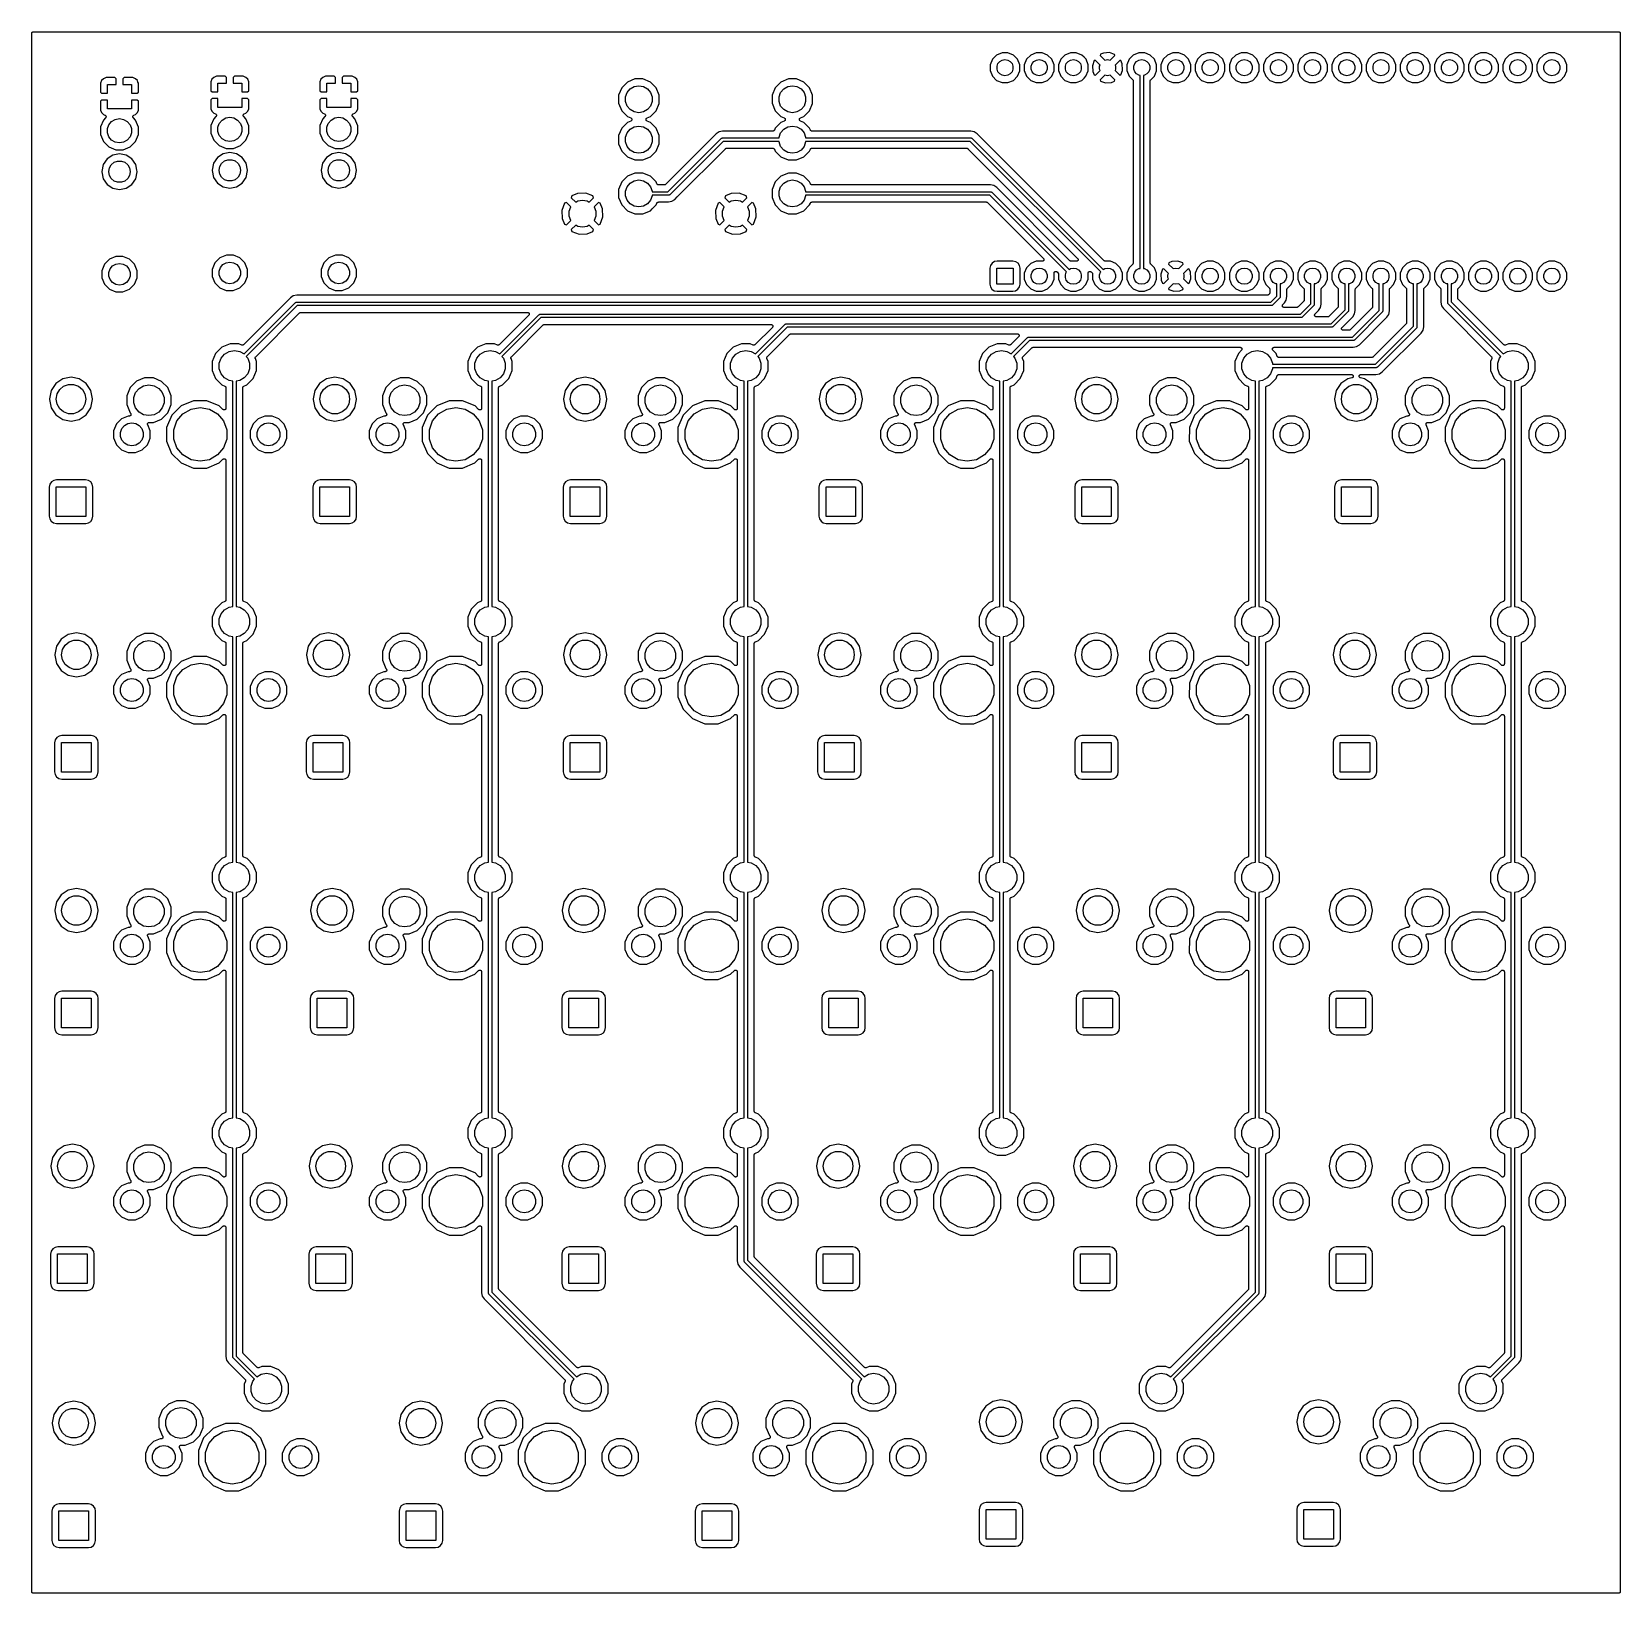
# Model space of a CAD drawing. Extents: x 37 to 156, y -136 to -20.
import ezdxf

# ---------------------------------------------------------------- set-up
doc = ezdxf.new("R2010")
doc.units = 0
doc.header["$MEASUREMENT"] = 0
doc.layers.add('BLACK', color=7, linetype='CONTINUOUS')

msp = doc.modelspace()

# ---------------------------------------------------------------- linework, layer by layer
at = {"layer": 'Black'}
for p, q in [((37.483, -20.21), (37.4849, -20.1991)), ((37.483, -22.9986), (37.483, -20.21)), ((37.4849, -20.1879), (37.4887, -20.1775)), ((37.4849, -20.1991), (37.4849, -20.1879)), ((37.4887, -20.1775), (37.4907, -20.1666)), ((37.4907, -20.1666), (37.4962, -20.1569)), ((37.4962, -20.1569), (37.5, -20.1465)), ((37.5, -20.1465), (37.5072, -20.138)), ((37.5072, -20.138), (37.5127, -20.1284)), ((37.5127, -20.1284), (37.5212, -20.1212)), ((37.5212, -20.1212), (37.5284, -20.1127)), ((37.5284, -20.1127), (37.538, -20.1072)), ((37.538, -20.1072), (37.5465, -20.1)), ((37.5465, -20.1), (37.5569, -20.0962)), ((37.5569, -20.0962), (37.5666, -20.0907)), ((37.5666, -20.0907), (37.5775, -20.0887)), ((37.5775, -20.0887), (37.5879, -20.0849)), ((37.5879, -20.0849), (37.5991, -20.0849)), ((37.5991, -20.0849), (37.61, -20.083)), ((37.61, -20.083), (155.39, -20.083)), ((155.39, -20.083), (155.401, -20.0849)), ((155.401, -20.0849), (155.412, -20.0849)), ((155.412, -20.0849), (155.422, -20.0887)), ((155.422, -20.0887), (155.433, -20.0907)), ((155.433, -20.0907), (155.443, -20.0962)), ((155.443, -20.0962), (155.453, -20.1)), ((155.453, -20.1), (155.462, -20.1072)), ((155.462, -20.1072), (155.472, -20.1127)), ((155.472, -20.1127), (155.479, -20.1212)), ((155.479, -20.1212), (155.487, -20.1284)), ((155.487, -20.1284), (155.493, -20.138)), ((155.493, -20.138), (155.5, -20.1465)), ((155.5, -20.1465), (155.504, -20.1569)), ((155.504, -20.1569), (155.509, -20.1666)), ((155.509, -20.1666), (155.511, -20.1775)), ((155.511, -20.1775), (155.515, -20.1879)), ((155.515, -20.1879), (155.515, -20.1991)), ((155.515, -20.1991), (155.517, -20.21)), ((155.517, -20.21), (155.517, -135.99)), ((108.861, -22.1255), (108.692, -22.5326)), ((109.173, -21.8141), (108.861, -22.1255)), ((109.581, -21.6458), (109.173, -21.8141)), ((109.278, -22.4529), (109.413, -22.2926)), ((109.413, -22.2926), (109.594, -22.188)), ((110.021, -21.6462), (109.581, -21.6458)), ((109.594, -22.188), (109.8, -22.1517)), ((109.8, -22.1517), (110.006, -22.188)), ((110.006, -22.188), (110.187, -22.2926)), ((110.428, -21.8152), (110.021, -21.6462)), ((110.187, -22.2926), (110.322, -22.4529)), ((110.74, -22.1272), (110.428, -21.8152)), ((110.908, -22.5346), (110.74, -22.1272)), ((111.401, -22.1255), (111.232, -22.5326)), ((111.713, -21.8141), (111.401, -22.1255)), ((112.121, -21.6458), (111.713, -21.8141)), ((111.818, -22.4529), (111.953, -22.2926)), ((111.953, -22.2926), (112.134, -22.188)), ((112.561, -21.6462), (112.121, -21.6458)), ((112.134, -22.188), (112.34, -22.1517)), ((112.34, -22.1517), (112.546, -22.188)), ((112.546, -22.188), (112.727, -22.2926)), ((112.968, -21.8152), (112.561, -21.6462)), ((112.727, -22.2926), (112.862, -22.4529)), ((113.28, -22.1272), (112.968, -21.8152)), ((113.448, -22.5346), (113.28, -22.1272)), ((113.941, -22.1255), (113.772, -22.5326)), ((114.253, -21.8141), (113.941, -22.1255)), ((114.661, -21.6458), (114.253, -21.8141)), ((114.358, -22.4529), (114.493, -22.2926)), ((114.493, -22.2926), (114.674, -22.188)), ((115.101, -21.6462), (114.661, -21.6458)), ((114.674, -22.188), (114.88, -22.1517)), ((114.88, -22.1517), (115.086, -22.188)), ((115.086, -22.188), (115.267, -22.2926)), ((115.508, -21.8152), (115.101, -21.6462)), ((115.267, -22.2926), (115.402, -22.4529)), ((115.674, -21.981), (115.508, -21.8152)), ((115.82, -22.1272), (115.674, -21.981)), ((115.988, -22.5346), (115.82, -22.1272)), ((116.429, -22.2291), (116.301, -22.6024)), ((116.517, -22.2098), (116.429, -22.2291)), ((116.861, -22.5546), (116.517, -22.2098)), ((116.896, -21.7578), (116.876, -21.8506)), ((116.876, -21.8506), (117.214, -22.1883)), ((117.128, -21.662), (116.896, -21.7578)), ((117.572, -21.6345), (117.128, -21.662)), ((117.214, -22.188), (117.42, -22.1517)), ((117.214, -22.1883), (117.214, -22.188)), ((117.42, -22.1517), (117.626, -22.188)), ((117.945, -21.7628), (117.572, -21.6345)), ((117.626, -22.1883), (117.964, -21.8506)), ((117.626, -22.188), (117.626, -22.1883)), ((117.964, -21.8506), (117.945, -21.7628)), ((118.323, -22.2098), (117.979, -22.5546)), ((118.416, -22.2302), (118.323, -22.2098)), ((118.512, -22.4616), (118.416, -22.2302)), ((119.021, -22.1255), (118.852, -22.5326)), ((119.333, -21.8141), (119.021, -22.1255)), ((119.741, -21.6458), (119.333, -21.8141)), ((119.438, -22.4529), (119.573, -22.2926)), ((119.573, -22.2926), (119.754, -22.188)), ((120.181, -21.6462), (119.741, -21.6458)), ((119.754, -22.188), (119.96, -22.1517)), ((119.96, -22.1517), (120.166, -22.188)), ((120.166, -22.188), (120.347, -22.2926)), ((120.588, -21.8152), (120.181, -21.6462)), ((120.347, -22.2926), (120.482, -22.4529)), ((120.9, -22.1272), (120.588, -21.8152)), ((121.068, -22.5346), (120.9, -22.1272)), ((121.561, -22.1255), (121.392, -22.5326)), ((121.873, -21.8141), (121.561, -22.1255)), ((122.281, -21.6458), (121.873, -21.8141)), ((121.978, -22.4529), (122.113, -22.2926)), ((122.113, -22.2926), (122.294, -22.188)), ((122.721, -21.6462), (122.281, -21.6458)), ((122.294, -22.188), (122.5, -22.1517)), ((122.5, -22.1517), (122.706, -22.188)), ((122.706, -22.188), (122.887, -22.2926)), ((123.128, -21.8152), (122.721, -21.6462)), ((122.887, -22.2926), (123.022, -22.4529)), ((123.44, -22.1272), (123.128, -21.8152)), ((123.608, -22.5346), (123.44, -22.1272)), ((124.101, -22.1255), (123.932, -22.5326)), ((124.413, -21.8141), (124.101, -22.1255)), ((124.821, -21.6458), (124.413, -21.8141)), ((124.518, -22.4529), (124.653, -22.2926)), ((124.653, -22.2926), (124.834, -22.188)), ((125.261, -21.6462), (124.821, -21.6458)), ((124.834, -22.188), (125.04, -22.1517)), ((125.04, -22.1517), (125.246, -22.188)), ((125.246, -22.188), (125.427, -22.2926)), ((125.668, -21.8152), (125.261, -21.6462)), ((125.427, -22.2926), (125.562, -22.4529)), ((125.98, -22.1272), (125.668, -21.8152)), ((126.148, -22.5346), (125.98, -22.1272)), ((126.641, -22.1255), (126.472, -22.5326)), ((126.953, -21.8141), (126.641, -22.1255)), ((127.361, -21.6458), (126.953, -21.8141)), ((127.058, -22.4529), (127.193, -22.2926)), ((127.193, -22.2926), (127.374, -22.188)), ((127.801, -21.6462), (127.361, -21.6458)), ((127.374, -22.188), (127.58, -22.1517)), ((127.58, -22.1517), (127.786, -22.188)), ((127.786, -22.188), (127.967, -22.2926)), ((128.208, -21.8152), (127.801, -21.6462)), ((127.967, -22.2926), (128.102, -22.4529)), ((128.52, -22.1272), (128.208, -21.8152)), ((128.688, -22.5346), (128.52, -22.1272)), ((129.181, -22.1255), (129.012, -22.5326)), ((129.493, -21.8141), (129.181, -22.1255)), ((129.901, -21.6458), (129.493, -21.8141)), ((129.598, -22.4529), (129.733, -22.2926)), ((129.733, -22.2926), (129.914, -22.188)), ((130.341, -21.6462), (129.901, -21.6458)), ((129.914, -22.188), (130.12, -22.1517)), ((130.12, -22.1517), (130.326, -22.188)), ((130.326, -22.188), (130.507, -22.2926)), ((130.748, -21.8152), (130.341, -21.6462)), ((130.507, -22.2926), (130.642, -22.4529)), ((131.06, -22.1272), (130.748, -21.8152)), ((131.228, -22.5346), (131.06, -22.1272)), ((131.721, -22.1255), (131.552, -22.5326)), ((132.033, -21.8141), (131.721, -22.1255)), ((132.441, -21.6458), (132.033, -21.8141)), ((132.138, -22.4529), (132.273, -22.2926)), ((132.273, -22.2926), (132.454, -22.188)), ((132.881, -21.6462), (132.441, -21.6458)), ((132.454, -22.188), (132.66, -22.1517)), ((132.66, -22.1517), (132.866, -22.188)), ((132.866, -22.188), (133.047, -22.2926)), ((133.288, -21.8152), (132.881, -21.6462)), ((133.047, -22.2926), (133.182, -22.4529)), ((133.6, -22.1272), (133.288, -21.8152)), ((133.768, -22.5346), (133.6, -22.1272)), ((134.261, -22.1255), (134.092, -22.5326)), ((134.573, -21.8141), (134.261, -22.1255)), ((134.981, -21.6458), (134.573, -21.8141)), ((134.678, -22.4529), (134.813, -22.2926)), ((134.813, -22.2926), (134.994, -22.188)), ((135.421, -21.6462), (134.981, -21.6458)), ((134.994, -22.188), (135.2, -22.1517)), ((135.2, -22.1517), (135.406, -22.188)), ((135.406, -22.188), (135.587, -22.2926)), ((135.828, -21.8152), (135.421, -21.6462)), ((135.587, -22.2926), (135.722, -22.4529)), ((136.14, -22.1272), (135.828, -21.8152)), ((136.308, -22.5346), (136.14, -22.1272)), ((136.801, -22.1255), (136.632, -22.5326)), ((137.113, -21.8141), (136.801, -22.1255)), ((137.521, -21.6458), (137.113, -21.8141)), ((137.218, -22.4529), (137.353, -22.2926)), ((137.353, -22.2926), (137.534, -22.188)), ((137.961, -21.6462), (137.521, -21.6458)), ((137.534, -22.188), (137.74, -22.1517)), ((137.74, -22.1517), (137.946, -22.188)), ((137.946, -22.188), (138.127, -22.2926)), ((138.368, -21.8152), (137.961, -21.6462)), ((138.127, -22.2926), (138.262, -22.4529)), ((138.68, -22.1272), (138.368, -21.8152)), ((138.848, -22.5346), (138.68, -22.1272)), ((139.341, -22.1255), (139.172, -22.5326)), ((139.653, -21.8141), (139.341, -22.1255)), ((140.061, -21.6458), (139.653, -21.8141)), ((139.758, -22.4529), (139.893, -22.2926)), ((139.893, -22.2926), (140.074, -22.188)), ((140.501, -21.6462), (140.061, -21.6458)), ((140.074, -22.188), (140.28, -22.1517)), ((140.28, -22.1517), (140.486, -22.188)), ((140.486, -22.188), (140.667, -22.2926)), ((140.908, -21.8152), (140.501, -21.6462)), ((140.667, -22.2926), (140.802, -22.4529)), ((141.22, -22.1272), (140.908, -21.8152)), ((141.388, -22.5346), (141.22, -22.1272)), ((141.881, -22.1255), (141.712, -22.5326)), ((142.193, -21.8141), (141.881, -22.1255)), ((142.601, -21.6458), (142.193, -21.8141)), ((142.298, -22.4529), (142.433, -22.2926)), ((142.433, -22.2926), (142.614, -22.188)), ((143.041, -21.6462), (142.601, -21.6458)), ((142.614, -22.188), (142.82, -22.1517)), ((142.82, -22.1517), (143.026, -22.188)), ((143.026, -22.188), (143.207, -22.2926)), ((143.448, -21.8152), (143.041, -21.6462)), ((143.207, -22.2926), (143.342, -22.4529)), ((143.76, -22.1272), (143.448, -21.8152)), ((143.928, -22.5346), (143.76, -22.1272)), ((144.421, -22.1255), (144.252, -22.5326)), ((144.733, -21.8141), (144.421, -22.1255)), ((145.141, -21.6458), (144.733, -21.8141)), ((144.838, -22.4529), (144.973, -22.2926)), ((144.973, -22.2926), (145.154, -22.188)), ((145.581, -21.6462), (145.141, -21.6458)), ((145.154, -22.188), (145.36, -22.1517)), ((145.36, -22.1517), (145.566, -22.188)), ((145.566, -22.188), (145.747, -22.2926)), ((145.988, -21.8152), (145.581, -21.6462)), ((145.747, -22.2926), (145.882, -22.4529)), ((146.3, -22.1272), (145.988, -21.8152)), ((146.468, -22.5346), (146.3, -22.1272)), ((146.961, -22.1255), (146.792, -22.5326)), ((147.273, -21.8141), (146.961, -22.1255)), ((147.681, -21.6458), (147.273, -21.8141)), ((147.378, -22.4529), (147.513, -22.2926)), ((147.513, -22.2926), (147.694, -22.188)), ((148.121, -21.6462), (147.681, -21.6458)), ((147.694, -22.188), (147.9, -22.1517)), ((147.9, -22.1517), (148.106, -22.188)), ((148.106, -22.188), (148.287, -22.2926)), ((148.528, -21.8152), (148.121, -21.6462)), ((148.287, -22.2926), (148.422, -22.4529)), ((148.84, -22.1272), (148.528, -21.8152)), ((149.008, -22.5346), (148.84, -22.1272)), ((149.501, -22.1255), (149.332, -22.5326)), ((149.813, -21.8141), (149.501, -22.1255)), ((150.221, -21.6458), (149.813, -21.8141)), ((149.918, -22.4529), (150.053, -22.2926)), ((150.053, -22.2926), (150.234, -22.188)), ((150.661, -21.6462), (150.221, -21.6458)), ((150.234, -22.188), (150.44, -22.1517)), ((150.44, -22.1517), (150.646, -22.188)), ((150.646, -22.188), (150.827, -22.2926)), ((151.068, -21.8152), (150.661, -21.6462)), ((150.827, -22.2926), (150.962, -22.4529)), ((151.38, -22.1272), (151.068, -21.8152)), ((151.548, -22.5346), (151.38, -22.1272)), ((37.483, -23.8737), (37.483, -22.9986)), ((42.8122, -23.5693), (42.6693, -23.7122)), ((42.999, -23.492), (42.8122, -23.5693)), ((43.6616, -23.492), (42.999, -23.492)), ((43.746, -23.5764), (43.6616, -23.492)), ((43.746, -24), (43.746, -23.5764)), ((44.3384, -23.492), (44.254, -23.5764)), ((44.254, -23.5764), (44.254, -24)), ((45.001, -23.492), (44.3384, -23.492)), ((45.1878, -23.5693), (45.001, -23.492)), ((45.3307, -23.7122), (45.1878, -23.5693)), ((51.0122, -23.4693), (50.8693, -23.6122)), ((51.199, -23.392), (51.0122, -23.4693)), ((51.8616, -23.392), (51.199, -23.392)), ((51.946, -23.4764), (51.8616, -23.392)), ((51.946, -23.9), (51.946, -23.4764)), ((52.5384, -23.392), (52.454, -23.4764)), ((52.454, -23.4764), (52.454, -23.9)), ((53.201, -23.392), (52.5384, -23.392)), ((53.3878, -23.4693), (53.201, -23.392)), ((53.5307, -23.6122), (53.3878, -23.4693)), ((59.1122, -23.4693), (58.9693, -23.6122)), ((59.299, -23.392), (59.1122, -23.4693)), ((59.9616, -23.392), (59.299, -23.392)), ((60.046, -23.4764), (59.9616, -23.392)), ((60.046, -23.9), (60.046, -23.4764)), ((60.6384, -23.392), (60.554, -23.4764)), ((60.554, -23.4764), (60.554, -23.9)), ((61.301, -23.392), (60.6384, -23.392)), ((61.4878, -23.4693), (61.301, -23.392)), ((61.6307, -23.6122), (61.4878, -23.4693)), ((82.3014, -23.5917), (81.7469, -23.8208)), ((82.9013, -23.5923), (82.3014, -23.5917)), ((83.4553, -23.8223), (82.9013, -23.5923)), ((93.7014, -23.5917), (93.1469, -23.8208)), ((94.3013, -23.5923), (93.7014, -23.5917)), ((94.8553, -23.8223), (94.3013, -23.5923)), ((108.692, -22.5326), (108.692, -22.9734)), ((108.692, -22.9734), (108.86, -23.3808)), ((108.86, -23.3808), (109.172, -23.6928)), ((109.207, -22.6494), (109.278, -22.4529)), ((109.207, -22.8586), (109.207, -22.6494)), ((109.278, -23.0551), (109.207, -22.8586)), ((109.413, -23.2154), (109.278, -23.0551)), ((109.594, -23.32), (109.413, -23.2154)), ((109.8, -23.3563), (109.594, -23.32)), ((110.006, -23.32), (109.8, -23.3563)), ((110.187, -23.2154), (110.006, -23.32)), ((110.322, -23.0551), (110.187, -23.2154)), ((110.322, -22.4529), (110.393, -22.6494)), ((110.393, -22.8586), (110.322, -23.0551)), ((110.393, -22.6494), (110.393, -22.8586)), ((110.427, -23.6939), (110.739, -23.3825)), ((110.739, -23.3825), (110.908, -22.9754)), ((110.908, -22.9754), (110.908, -22.5346)), ((111.232, -22.5326), (111.232, -22.9734)), ((111.232, -22.9734), (111.4, -23.3808)), ((111.4, -23.3808), (111.712, -23.6928)), ((111.747, -22.6494), (111.818, -22.4529)), ((111.747, -22.8586), (111.747, -22.6494)), ((111.818, -23.0551), (111.747, -22.8586)), ((111.953, -23.2154), (111.818, -23.0551)), ((112.134, -23.32), (111.953, -23.2154)), ((112.34, -23.3563), (112.134, -23.32)), ((112.546, -23.32), (112.34, -23.3563)), ((112.727, -23.2154), (112.546, -23.32)), ((112.862, -23.0551), (112.727, -23.2154)), ((112.862, -22.4529), (112.933, -22.6494)), ((112.933, -22.8586), (112.862, -23.0551)), ((112.933, -22.6494), (112.933, -22.8586)), ((112.967, -23.6939), (113.279, -23.3825)), ((113.279, -23.3825), (113.448, -22.9754)), ((113.448, -22.9754), (113.448, -22.5346)), ((113.772, -22.5326), (113.772, -22.9734)), ((113.772, -22.9734), (113.94, -23.3808)), ((113.94, -23.3808), (114.252, -23.6928)), ((114.287, -22.6494), (114.358, -22.4529)), ((114.287, -22.8586), (114.287, -22.6494)), ((114.358, -23.0551), (114.287, -22.8586)), ((114.493, -23.2154), (114.358, -23.0551)), ((114.674, -23.32), (114.493, -23.2154)), ((114.88, -23.3563), (114.674, -23.32)), ((115.086, -23.32), (114.88, -23.3563)), ((115.267, -23.2154), (115.086, -23.32)), ((115.402, -23.0551), (115.267, -23.2154)), ((115.402, -22.4529), (115.473, -22.6494)), ((115.473, -22.8586), (115.402, -23.0551)), ((115.473, -22.6494), (115.473, -22.8586)), ((115.507, -23.6939), (115.674, -23.5269)), ((115.674, -23.5269), (115.819, -23.3825)), ((115.819, -23.3825), (115.988, -22.9754)), ((115.988, -22.5849), (115.988, -22.5346)), ((115.988, -22.9754), (115.988, -22.5849)), ((115.988, -22.5849), (115.988, -22.5849)), ((115.988, -22.5849), (115.988, -22.5849)), ((116.301, -22.6024), (116.328, -23.0464)), ((116.328, -23.0464), (116.424, -23.2778)), ((116.424, -23.2778), (116.517, -23.2982)), ((116.517, -23.2982), (116.861, -22.9534)), ((116.827, -22.6494), (116.861, -22.5546)), ((116.827, -22.8586), (116.827, -22.6494)), ((116.861, -22.9534), (116.827, -22.8586)), ((117.214, -23.3197), (116.876, -23.6574)), ((117.214, -23.32), (117.214, -23.3197)), ((117.42, -23.3563), (117.214, -23.32)), ((117.626, -23.32), (117.42, -23.3563)), ((117.964, -23.6574), (117.626, -23.3197)), ((117.626, -23.3197), (117.626, -23.32)), ((117.979, -22.5546), (118.013, -22.6494)), ((118.013, -22.8586), (117.979, -22.9534)), ((117.979, -22.9534), (118.323, -23.2982)), ((118.013, -22.6494), (118.013, -22.8586)), ((118.323, -23.2982), (118.411, -23.2789)), ((118.411, -23.2789), (118.522, -22.9573)), ((118.539, -22.9056), (118.512, -22.4616)), ((118.522, -22.9573), (118.539, -22.9056)), ((118.522, -22.9573), (118.522, -22.9573)), ((118.852, -22.5326), (118.852, -22.9734)), ((118.852, -22.9734), (119.02, -23.3808)), ((119.02, -23.3808), (119.29, -23.651)), ((119.367, -22.6494), (119.438, -22.4529)), ((119.367, -22.8586), (119.367, -22.6494)), ((119.438, -23.0551), (119.367, -22.8586)), ((119.573, -23.2154), (119.438, -23.0551)), ((119.754, -23.32), (119.573, -23.2154)), ((119.835, -23.3343), (119.754, -23.32)), ((119.835, -37.6657), (119.835, -23.3343)), ((120.166, -23.32), (120.085, -23.3343)), ((120.085, -23.3343), (120.085, -37.6657)), ((120.347, -23.2154), (120.166, -23.32)), ((120.482, -23.0551), (120.347, -23.2154)), ((120.482, -22.4529), (120.553, -22.6494)), ((120.553, -22.8586), (120.482, -23.0551)), ((120.553, -22.6494), (120.553, -22.8586)), ((120.63, -23.6505), (120.899, -23.3825)), ((120.899, -23.3825), (121.068, -22.9754)), ((121.068, -22.9754), (121.068, -22.5346)), ((121.392, -22.5326), (121.392, -22.9734)), ((121.392, -22.9734), (121.56, -23.3808)), ((121.56, -23.3808), (121.872, -23.6928)), ((121.907, -22.6494), (121.978, -22.4529)), ((121.907, -22.8586), (121.907, -22.6494)), ((121.978, -23.0551), (121.907, -22.8586)), ((122.113, -23.2154), (121.978, -23.0551)), ((122.294, -23.32), (122.113, -23.2154)), ((122.5, -23.3563), (122.294, -23.32)), ((122.706, -23.32), (122.5, -23.3563)), ((122.887, -23.2154), (122.706, -23.32)), ((123.022, -23.0551), (122.887, -23.2154)), ((123.022, -22.4529), (123.093, -22.6494)), ((123.093, -22.8586), (123.022, -23.0551)), ((123.093, -22.6494), (123.093, -22.8586)), ((123.127, -23.6939), (123.439, -23.3825)), ((123.439, -23.3825), (123.608, -22.9754)), ((123.608, -22.9754), (123.608, -22.5346)), ((123.932, -22.5326), (123.932, -22.9734)), ((123.932, -22.9734), (124.1, -23.3808)), ((124.1, -23.3808), (124.412, -23.6928)), ((124.447, -22.6494), (124.518, -22.4529)), ((124.447, -22.8586), (124.447, -22.6494)), ((124.518, -23.0551), (124.447, -22.8586)), ((124.653, -23.2154), (124.518, -23.0551)), ((124.834, -23.32), (124.653, -23.2154)), ((125.04, -23.3563), (124.834, -23.32)), ((125.246, -23.32), (125.04, -23.3563)), ((125.427, -23.2154), (125.246, -23.32)), ((125.562, -23.0551), (125.427, -23.2154)), ((125.562, -22.4529), (125.633, -22.6494)), ((125.633, -22.8586), (125.562, -23.0551)), ((125.633, -22.6494), (125.633, -22.8586)), ((125.667, -23.6939), (125.979, -23.3825)), ((125.979, -23.3825), (126.148, -22.9754)), ((126.148, -22.9754), (126.148, -22.5346)), ((126.472, -22.5326), (126.472, -22.9734)), ((126.472, -22.9734), (126.64, -23.3808)), ((126.64, -23.3808), (126.952, -23.6928)), ((126.987, -22.6494), (127.058, -22.4529)), ((126.987, -22.8586), (126.987, -22.6494)), ((127.058, -23.0551), (126.987, -22.8586)), ((127.193, -23.2154), (127.058, -23.0551)), ((127.374, -23.32), (127.193, -23.2154)), ((127.58, -23.3563), (127.374, -23.32)), ((127.786, -23.32), (127.58, -23.3563)), ((127.967, -23.2154), (127.786, -23.32)), ((128.102, -23.0551), (127.967, -23.2154)), ((128.102, -22.4529), (128.173, -22.6494)), ((128.173, -22.8586), (128.102, -23.0551)), ((128.173, -22.6494), (128.173, -22.8586)), ((128.207, -23.6939), (128.519, -23.3825)), ((128.519, -23.3825), (128.688, -22.9754)), ((128.688, -22.9754), (128.688, -22.5346)), ((129.012, -22.5326), (129.012, -22.9734)), ((129.012, -22.9734), (129.18, -23.3808)), ((129.18, -23.3808), (129.492, -23.6928)), ((129.527, -22.6494), (129.598, -22.4529)), ((129.527, -22.8586), (129.527, -22.6494)), ((129.598, -23.0551), (129.527, -22.8586)), ((129.733, -23.2154), (129.598, -23.0551)), ((129.914, -23.32), (129.733, -23.2154)), ((130.12, -23.3563), (129.914, -23.32)), ((130.326, -23.32), (130.12, -23.3563)), ((130.507, -23.2154), (130.326, -23.32)), ((130.642, -23.0551), (130.507, -23.2154)), ((130.642, -22.4529), (130.713, -22.6494)), ((130.713, -22.8586), (130.642, -23.0551)), ((130.713, -22.6494), (130.713, -22.8586)), ((130.747, -23.6939), (131.059, -23.3825)), ((131.059, -23.3825), (131.228, -22.9754)), ((131.228, -22.9754), (131.228, -22.5346)), ((131.552, -22.5326), (131.552, -22.9734)), ((131.552, -22.9734), (131.72, -23.3808)), ((131.72, -23.3808), (132.032, -23.6928)), ((132.067, -22.6494), (132.138, -22.4529)), ((132.067, -22.8586), (132.067, -22.6494)), ((132.138, -23.0551), (132.067, -22.8586)), ((132.273, -23.2154), (132.138, -23.0551)), ((132.454, -23.32), (132.273, -23.2154)), ((132.66, -23.3563), (132.454, -23.32)), ((132.866, -23.32), (132.66, -23.3563)), ((133.047, -23.2154), (132.866, -23.32)), ((133.182, -23.0551), (133.047, -23.2154)), ((133.182, -22.4529), (133.253, -22.6494)), ((133.253, -22.8586), (133.182, -23.0551)), ((133.253, -22.6494), (133.253, -22.8586)), ((133.287, -23.6939), (133.599, -23.3825)), ((133.599, -23.3825), (133.768, -22.9754)), ((133.768, -22.9754), (133.768, -22.5346)), ((134.092, -22.5326), (134.092, -22.9734)), ((134.092, -22.9734), (134.26, -23.3808)), ((134.26, -23.3808), (134.572, -23.6928)), ((134.607, -22.6494), (134.678, -22.4529)), ((134.607, -22.8586), (134.607, -22.6494)), ((134.678, -23.0551), (134.607, -22.8586)), ((134.813, -23.2154), (134.678, -23.0551)), ((134.994, -23.32), (134.813, -23.2154)), ((135.2, -23.3563), (134.994, -23.32)), ((135.406, -23.32), (135.2, -23.3563)), ((135.587, -23.2154), (135.406, -23.32)), ((135.722, -23.0551), (135.587, -23.2154)), ((135.722, -22.4529), (135.793, -22.6494)), ((135.793, -22.8586), (135.722, -23.0551)), ((135.793, -22.6494), (135.793, -22.8586)), ((135.827, -23.6939), (136.139, -23.3825)), ((136.139, -23.3825), (136.308, -22.9754)), ((136.308, -22.9754), (136.308, -22.5346)), ((136.632, -22.5326), (136.632, -22.9734)), ((136.632, -22.9734), (136.8, -23.3808)), ((136.8, -23.3808), (137.112, -23.6928)), ((137.147, -22.6494), (137.218, -22.4529)), ((137.147, -22.8586), (137.147, -22.6494)), ((137.218, -23.0551), (137.147, -22.8586)), ((137.353, -23.2154), (137.218, -23.0551)), ((137.534, -23.32), (137.353, -23.2154)), ((137.74, -23.3563), (137.534, -23.32)), ((137.946, -23.32), (137.74, -23.3563)), ((138.127, -23.2154), (137.946, -23.32)), ((138.262, -23.0551), (138.127, -23.2154)), ((138.262, -22.4529), (138.333, -22.6494)), ((138.333, -22.8586), (138.262, -23.0551)), ((138.333, -22.6494), (138.333, -22.8586)), ((138.367, -23.6939), (138.679, -23.3825)), ((138.679, -23.3825), (138.848, -22.9754)), ((138.848, -22.9754), (138.848, -22.5346)), ((139.172, -22.5326), (139.172, -22.9734)), ((139.172, -22.9734), (139.34, -23.3808)), ((139.34, -23.3808), (139.652, -23.6928)), ((139.687, -22.6494), (139.758, -22.4529)), ((139.687, -22.8586), (139.687, -22.6494)), ((139.758, -23.0551), (139.687, -22.8586)), ((139.893, -23.2154), (139.758, -23.0551)), ((140.074, -23.32), (139.893, -23.2154)), ((140.28, -23.3563), (140.074, -23.32)), ((140.486, -23.32), (140.28, -23.3563)), ((140.667, -23.2154), (140.486, -23.32)), ((140.802, -23.0551), (140.667, -23.2154)), ((140.802, -22.4529), (140.873, -22.6494)), ((140.873, -22.8586), (140.802, -23.0551)), ((140.873, -22.6494), (140.873, -22.8586)), ((140.907, -23.6939), (141.219, -23.3825)), ((141.219, -23.3825), (141.388, -22.9754)), ((141.388, -22.9754), (141.388, -22.5346)), ((141.712, -22.5326), (141.712, -22.9734)), ((141.712, -22.9734), (141.88, -23.3808)), ((141.88, -23.3808), (142.192, -23.6928)), ((142.227, -22.6494), (142.298, -22.4529)), ((142.227, -22.8586), (142.227, -22.6494)), ((142.298, -23.0551), (142.227, -22.8586)), ((142.433, -23.2154), (142.298, -23.0551)), ((142.614, -23.32), (142.433, -23.2154)), ((142.82, -23.3563), (142.614, -23.32)), ((143.026, -23.32), (142.82, -23.3563)), ((143.207, -23.2154), (143.026, -23.32)), ((143.342, -23.0551), (143.207, -23.2154)), ((143.342, -22.4529), (143.413, -22.6494)), ((143.413, -22.8586), (143.342, -23.0551)), ((143.413, -22.6494), (143.413, -22.8586)), ((143.447, -23.6939), (143.759, -23.3825)), ((143.759, -23.3825), (143.928, -22.9754)), ((143.928, -22.9754), (143.928, -22.5346)), ((144.252, -22.5326), (144.252, -22.9734)), ((144.252, -22.9734), (144.42, -23.3808)), ((144.42, -23.3808), (144.732, -23.6928)), ((144.767, -22.6494), (144.838, -22.4529)), ((144.767, -22.8586), (144.767, -22.6494)), ((144.838, -23.0551), (144.767, -22.8586)), ((144.973, -23.2154), (144.838, -23.0551)), ((145.154, -23.32), (144.973, -23.2154)), ((145.36, -23.3563), (145.154, -23.32)), ((145.566, -23.32), (145.36, -23.3563)), ((145.747, -23.2154), (145.566, -23.32)), ((145.882, -23.0551), (145.747, -23.2154)), ((145.882, -22.4529), (145.953, -22.6494)), ((145.953, -22.8586), (145.882, -23.0551)), ((145.953, -22.6494), (145.953, -22.8586)), ((145.987, -23.6939), (146.299, -23.3825)), ((146.299, -23.3825), (146.468, -22.9754)), ((146.468, -22.9754), (146.468, -22.5346)), ((146.792, -22.5326), (146.792, -22.9734)), ((146.792, -22.9734), (146.96, -23.3808)), ((146.96, -23.3808), (147.272, -23.6928)), ((147.307, -22.6494), (147.378, -22.4529)), ((147.307, -22.8586), (147.307, -22.6494)), ((147.378, -23.0551), (147.307, -22.8586)), ((147.513, -23.2154), (147.378, -23.0551)), ((147.694, -23.32), (147.513, -23.2154)), ((147.9, -23.3563), (147.694, -23.32)), ((148.106, -23.32), (147.9, -23.3563)), ((148.287, -23.2154), (148.106, -23.32)), ((148.422, -23.0551), (148.287, -23.2154)), ((148.422, -22.4529), (148.493, -22.6494)), ((148.493, -22.8586), (148.422, -23.0551)), ((148.493, -22.6494), (148.493, -22.8586)), ((148.527, -23.6939), (148.839, -23.3825)), ((148.839, -23.3825), (149.008, -22.9754)), ((149.008, -22.9754), (149.008, -22.5346)), ((149.332, -22.5326), (149.332, -22.9734)), ((149.332, -22.9734), (149.5, -23.3808)), ((149.5, -23.3808), (149.812, -23.6928)), ((149.847, -22.6494), (149.918, -22.4529)), ((149.847, -22.8586), (149.847, -22.6494)), ((149.918, -23.0551), (149.847, -22.8586)), ((150.053, -23.2154), (149.918, -23.0551)), ((150.234, -23.32), (150.053, -23.2154)), ((150.44, -23.3563), (150.234, -23.32)), ((150.646, -23.32), (150.44, -23.3563)), ((150.827, -23.2154), (150.646, -23.32)), ((150.962, -23.0551), (150.827, -23.2154)), ((150.962, -22.4529), (151.033, -22.6494)), ((151.033, -22.8586), (150.962, -23.0551)), ((151.033, -22.6494), (151.033, -22.8586)), ((151.067, -23.6939), (151.379, -23.3825)), ((151.379, -23.3825), (151.548, -22.9754)), ((151.548, -22.9754), (151.548, -22.5346)), ((37.483, -27.744), (37.483, -23.8737)), ((42.6693, -23.7122), (42.592, -23.899)), ((42.592, -23.899), (42.592, -24.5616)), ((42.592, -24.5616), (42.6764, -24.646)), ((42.6764, -24.646), (43.1, -24.646)), ((43.1, -24.646), (43.1, -24)), ((43.1, -24), (43.746, -24)), ((44.254, -24), (44.9, -24)), ((44.9, -24), (44.9, -24.646)), ((44.9, -24.646), (45.3236, -24.646)), ((45.3236, -24.646), (45.408, -24.5616)), ((45.3762, -23.8223), (45.3307, -23.7122)), ((45.408, -23.899), (45.3762, -23.8223)), ((45.408, -24.5616), (45.408, -23.899)), ((50.8693, -23.6122), (50.792, -23.799)), ((50.792, -23.799), (50.792, -24.4616)), ((50.792, -24.4616), (50.8764, -24.546)), ((50.8764, -24.546), (51.3, -24.546)), ((51.3, -24.546), (51.3, -23.9)), ((51.3, -23.9), (51.946, -23.9)), ((52.454, -23.9), (53.1, -23.9)), ((53.1, -23.9), (53.1, -24.546)), ((53.1, -24.546), (53.5236, -24.546)), ((53.5236, -24.546), (53.608, -24.4616)), ((53.608, -23.799), (53.5307, -23.6122)), ((53.608, -24.4616), (53.608, -23.799)), ((58.9693, -23.6122), (58.892, -23.799)), ((58.892, -23.799), (58.892, -24.4616)), ((58.892, -24.4616), (58.9764, -24.546)), ((58.9764, -24.546), (59.4, -24.546)), ((59.4, -24.546), (59.4, -23.9)), ((59.4, -23.9), (60.046, -23.9)), ((60.554, -23.9), (61.2, -23.9)), ((61.2, -23.9), (61.2, -24.546)), ((61.2, -24.546), (61.6236, -24.546)), ((61.6236, -24.546), (61.708, -24.4616)), ((61.708, -23.799), (61.6307, -23.6122)), ((61.708, -24.4616), (61.708, -23.799)), ((81.3223, -24.2447), (81.0923, -24.7987)), ((81.7469, -23.8208), (81.3223, -24.2447)), ((81.6114, -24.9257), (81.7307, -24.5981)), ((81.7307, -24.5981), (81.9548, -24.331)), ((81.9548, -24.331), (82.2567, -24.1567)), ((82.2567, -24.1567), (82.6, -24.0962)), ((82.6, -24.0962), (82.9433, -24.1567)), ((82.9433, -24.1567), (83.2452, -24.331)), ((83.2452, -24.331), (83.4693, -24.5981)), ((83.8792, -24.2469), (83.4553, -23.8223)), ((83.4693, -24.5981), (83.5886, -24.9257)), ((84.1083, -24.8014), (83.8792, -24.2469)), ((92.7223, -24.2447), (92.4923, -24.7987)), ((93.1469, -23.8208), (92.7223, -24.2447)), ((93.0114, -24.9257), (93.1307, -24.5981)), ((93.1307, -24.5981), (93.3548, -24.331)), ((93.3548, -24.331), (93.6567, -24.1567)), ((93.6567, -24.1567), (94, -24.0962)), ((94, -24.0962), (94.3433, -24.1567)), ((94.3433, -24.1567), (94.6452, -24.331)), ((94.6452, -24.331), (94.8693, -24.5981)), ((95.2792, -24.2469), (94.8553, -23.8223)), ((94.8693, -24.5981), (94.9886, -24.9257)), ((95.5083, -24.8014), (95.2792, -24.2469)), ((109.172, -23.6928), (109.579, -23.8618)), ((109.579, -23.8618), (110.019, -23.8622)), ((110.019, -23.8622), (110.427, -23.6939)), ((111.712, -23.6928), (112.119, -23.8618)), ((112.119, -23.8618), (112.559, -23.8622)), ((112.559, -23.8622), (112.967, -23.6939)), ((114.252, -23.6928), (114.659, -23.8618)), ((114.659, -23.8618), (115.099, -23.8622)), ((115.099, -23.8622), (115.507, -23.6939)), ((116.876, -23.6574), (116.895, -23.7452)), ((116.895, -23.7452), (117.268, -23.8735)), ((117.268, -23.8735), (117.712, -23.846)), ((117.712, -23.846), (117.944, -23.7502)), ((117.944, -23.7502), (117.964, -23.6574)), ((119.29, -23.651), (119.293, -23.6556)), ((119.293, -23.6556), (119.297, -23.6591)), ((119.297, -23.6591), (119.306, -23.6735)), ((119.306, -23.6735), (119.315, -23.6872)), ((119.315, -23.6872), (119.317, -23.6925)), ((119.317, -23.6925), (119.319, -23.6973)), ((119.319, -23.6973), (119.322, -23.7137)), ((119.322, -23.7137), (119.327, -23.7298)), ((119.327, -23.7298), (119.326, -23.7353)), ((119.326, -23.7353), (119.327, -23.7408)), ((119.327, -23.7408), (119.327, -37.2596)), ((120.593, -23.7292), (120.598, -23.7132)), ((120.594, -23.7348), (120.593, -23.7292)), ((120.593, -23.7404), (120.594, -23.7348)), ((120.593, -37.2592), (120.593, -23.7404)), ((120.598, -23.7132), (120.601, -23.6969)), ((120.601, -23.6969), (120.603, -23.692)), ((120.603, -23.692), (120.605, -23.6866)), ((120.605, -23.6866), (120.614, -23.673)), ((120.614, -23.673), (120.623, -23.6587)), ((120.623, -23.6587), (120.627, -23.6551)), ((120.627, -23.6551), (120.63, -23.6505)), ((121.872, -23.6928), (122.279, -23.8618)), ((122.279, -23.8618), (122.719, -23.8622)), ((122.719, -23.8622), (123.127, -23.6939)), ((124.412, -23.6928), (124.819, -23.8618)), ((124.819, -23.8618), (125.259, -23.8622)), ((125.259, -23.8622), (125.667, -23.6939)), ((126.952, -23.6928), (127.359, -23.8618)), ((127.359, -23.8618), (127.799, -23.8622)), ((127.799, -23.8622), (128.207, -23.6939)), ((129.492, -23.6928), (129.899, -23.8618)), ((129.899, -23.8618), (130.339, -23.8622)), ((130.339, -23.8622), (130.747, -23.6939)), ((132.032, -23.6928), (132.439, -23.8618)), ((132.439, -23.8618), (132.879, -23.8622)), ((132.879, -23.8622), (133.287, -23.6939)), ((134.572, -23.6928), (134.979, -23.8618)), ((134.979, -23.8618), (135.419, -23.8622)), ((135.419, -23.8622), (135.827, -23.6939)), ((137.112, -23.6928), (137.519, -23.8618)), ((137.519, -23.8618), (137.959, -23.8622)), ((137.959, -23.8622), (138.367, -23.6939)), ((139.652, -23.6928), (140.059, -23.8618)), ((140.059, -23.8618), (140.499, -23.8622)), ((140.499, -23.8622), (140.907, -23.6939)), ((142.192, -23.6928), (142.599, -23.8618)), ((142.599, -23.8618), (143.039, -23.8622)), ((143.039, -23.8622), (143.447, -23.6939)), ((144.732, -23.6928), (145.139, -23.8618)), ((145.139, -23.8618), (145.579, -23.8622)), ((145.579, -23.8622), (145.987, -23.6939)), ((147.272, -23.6928), (147.679, -23.8618)), ((147.679, -23.8618), (148.119, -23.8622)), ((148.119, -23.8622), (148.527, -23.6939)), ((149.812, -23.6928), (150.219, -23.8618)), ((150.219, -23.8618), (150.659, -23.8622)), ((150.659, -23.8622), (151.067, -23.6939)), ((42.6764, -25.154), (42.592, -25.2384)), ((42.592, -25.2384), (42.592, -25.901)), ((42.592, -25.901), (42.6693, -26.0878)), ((43.1, -25.154), (42.6764, -25.154)), ((43.1, -25.8), (43.1, -25.154)), ((44.9, -25.8), (43.1, -25.8)), ((45.3236, -25.154), (44.9, -25.154)), ((44.9, -25.154), (44.9, -25.8)), ((45.408, -25.2384), (45.3236, -25.154)), ((45.3307, -26.0878), (45.408, -25.901)), ((45.408, -25.901), (45.408, -25.2384)), ((50.8764, -25.054), (50.792, -25.1384)), ((50.792, -25.1384), (50.792, -25.801)), ((50.792, -25.801), (50.8693, -25.9878)), ((51.3, -25.054), (50.8764, -25.054)), ((51.3, -25.7), (51.3, -25.054)), ((53.1, -25.7), (51.3, -25.7)), ((53.5236, -25.054), (53.1, -25.054)), ((53.1, -25.054), (53.1, -25.7)), ((53.608, -25.1384), (53.5236, -25.054)), ((53.5307, -25.9878), (53.608, -25.801)), ((53.608, -25.801), (53.608, -25.1384)), ((58.9764, -25.054), (58.892, -25.1384)), ((58.892, -25.1384), (58.892, -25.801)), ((58.892, -25.801), (58.9693, -25.9878)), ((59.4, -25.054), (58.9764, -25.054)), ((59.4, -25.7), (59.4, -25.054)), ((61.2, -25.7), (59.4, -25.7)), ((61.2, -25.054), (61.2, -25.7)), ((61.6236, -25.054), (61.2, -25.054)), ((61.708, -25.1384), (61.6236, -25.054)), ((61.6307, -25.9878), (61.708, -25.801)), ((61.708, -25.4238), (61.708, -25.1384)), ((61.708, -25.801), (61.708, -25.4238)), ((81.0923, -24.7987), (81.0917, -25.3986)), ((81.0917, -25.3986), (81.3208, -25.9531)), ((81.3208, -25.9531), (81.7447, -26.3777)), ((81.6114, -25.2743), (81.6114, -24.9257)), ((81.7307, -25.6019), (81.6114, -25.2743)), ((81.9548, -25.869), (81.7307, -25.6019)), ((82.2567, -26.0433), (81.9548, -25.869)), ((83.2452, -25.869), (82.9433, -26.0433)), ((83.4693, -25.6019), (83.2452, -25.869)), ((83.4531, -26.3792), (83.8777, -25.9553)), ((83.5886, -25.2743), (83.4693, -25.6019)), ((83.5886, -24.9257), (83.5886, -25.2743)), ((83.8777, -25.9553), (84.1077, -25.4013)), ((84.1077, -25.4013), (84.1083, -24.8014)), ((92.4923, -24.7987), (92.4917, -25.3986)), ((92.4917, -25.3986), (92.7208, -25.9531)), ((92.7208, -25.9531), (93.1447, -26.3777)), ((93.0114, -25.2743), (93.0114, -24.9257)), ((93.1307, -25.6019), (93.0114, -25.2743)), ((93.3548, -25.869), (93.1307, -25.6019)), ((93.6567, -26.0433), (93.3548, -25.869)), ((94.6452, -25.869), (94.3433, -26.0433)), ((94.8693, -25.6019), (94.6452, -25.869)), ((94.8531, -26.3792), (95.2777, -25.9553)), ((94.9886, -25.2743), (94.8693, -25.6019)), ((94.9886, -24.9257), (94.9886, -25.2743)), ((95.2777, -25.9553), (95.5077, -25.4013)), ((95.5077, -25.4013), (95.5083, -24.8014)), ((42.8071, -26.6414), (42.5922, -27.1587)), ((42.6693, -26.0878), (42.8122, -26.2307)), ((42.9647, -26.484), (42.8071, -26.6414)), ((42.8122, -26.2307), (42.9236, -26.2768)), ((42.9236, -26.2768), (42.9353, -26.2843)), ((42.9353, -26.2843), (42.9479, -26.2902)), ((42.9479, -26.2902), (42.9538, -26.296)), ((42.9538, -26.296), (42.9608, -26.3005)), ((42.9608, -26.3005), (42.9693, -26.3115)), ((42.9727, -26.4726), (42.9647, -26.484)), ((42.9693, -26.3115), (42.9791, -26.3214)), ((42.9821, -26.4624), (42.9727, -26.4726)), ((42.9791, -26.3214), (42.9826, -26.3289)), ((42.9853, -26.4547), (42.9821, -26.4624)), ((42.9826, -26.3289), (42.9876, -26.3355)), ((42.99, -26.4479), (42.9853, -26.4547)), ((42.9876, -26.3355), (42.9918, -26.3487)), ((42.9937, -26.4345), (42.99, -26.4479)), ((42.9918, -26.3487), (42.9977, -26.3614)), ((42.999, -26.4216), (42.9937, -26.4345)), ((42.9977, -26.3614), (42.9984, -26.3696)), ((42.9984, -26.3696), (43.0009, -26.3775)), ((42.9993, -26.4133), (42.999, -26.4216)), ((43.0015, -26.4053), (42.9993, -26.4133)), ((43.0009, -26.3775), (43.0003, -26.3914)), ((43.0003, -26.3914), (43.0015, -26.4053)), ((43.1103, -27.2831), (43.2176, -26.9883)), ((43.2176, -26.9883), (43.4193, -26.7479)), ((43.4193, -26.7479), (43.691, -26.591)), ((43.691, -26.591), (44, -26.5366)), ((44, -26.5366), (44.309, -26.591)), ((44.309, -26.591), (44.5807, -26.7479)), ((44.5807, -26.7479), (44.7824, -26.9883)), ((44.7824, -26.9883), (44.8897, -27.2831)), ((44.9984, -26.4051), (44.9996, -26.3914)), ((45.0006, -26.4132), (44.9984, -26.4051)), ((44.999, -26.3776), (45.0015, -26.3696)), ((44.9996, -26.3914), (44.999, -26.3776)), ((45.0009, -26.4216), (45.0006, -26.4132)), ((45.0062, -26.4344), (45.0009, -26.4216)), ((45.0015, -26.3696), (45.0023, -26.3612)), ((45.0023, -26.3612), (45.0081, -26.3487)), ((45.0098, -26.4477), (45.0062, -26.4344)), ((45.0081, -26.3487), (45.0123, -26.3355)), ((45.0146, -26.4546), (45.0098, -26.4477)), ((45.0123, -26.3355), (45.0174, -26.3288)), ((45.0178, -26.4624), (45.0146, -26.4546)), ((45.0174, -26.3288), (45.0209, -26.3212)), ((45.0271, -26.4726), (45.0178, -26.4624)), ((45.0209, -26.3212), (45.0307, -26.3115)), ((45.035, -26.4839), (45.0271, -26.4726)), ((45.0307, -26.3115), (45.0391, -26.3005)), ((45.1943, -26.6435), (45.035, -26.4839)), ((45.0391, -26.3005), (45.0462, -26.296)), ((45.0462, -26.296), (45.0522, -26.2901)), ((45.0522, -26.2901), (45.0647, -26.2842)), ((45.0647, -26.2842), (45.0763, -26.2768)), ((45.0763, -26.2768), (45.1878, -26.2307)), ((45.1878, -26.2307), (45.3307, -26.0878)), ((45.4082, -27.1612), (45.1943, -26.6435)), ((50.7922, -27.0587), (50.7918, -27.6188)), ((51.0071, -26.5414), (50.7922, -27.0587)), ((50.8693, -25.9878), (51.0122, -26.1307)), ((51.1647, -26.384), (51.0071, -26.5414)), ((51.0122, -26.1307), (51.1236, -26.1768)), ((51.1236, -26.1768), (51.1353, -26.1843)), ((51.1353, -26.1843), (51.1479, -26.1902)), ((51.1479, -26.1902), (51.1538, -26.196)), ((51.1538, -26.196), (51.1608, -26.2005)), ((51.1608, -26.2005), (51.1693, -26.2115)), ((51.1727, -26.3726), (51.1647, -26.384)), ((51.1693, -26.2115), (51.1791, -26.2214)), ((51.1821, -26.3624), (51.1727, -26.3726)), ((51.1791, -26.2214), (51.1826, -26.2289)), ((51.1853, -26.3547), (51.1821, -26.3624)), ((51.1826, -26.2289), (51.1876, -26.2355)), ((51.19, -26.3479), (51.1853, -26.3547)), ((51.1876, -26.2355), (51.1918, -26.2487)), ((51.1937, -26.3345), (51.19, -26.3479)), ((51.1918, -26.2487), (51.1977, -26.2614)), ((51.199, -26.3216), (51.1937, -26.3345)), ((51.1977, -26.2614), (51.1984, -26.2696)), ((51.1984, -26.2696), (51.2009, -26.2775)), ((51.1993, -26.3133), (51.199, -26.3216)), ((51.2015, -26.3053), (51.1993, -26.3133)), ((51.2009, -26.2775), (51.2003, -26.2914)), ((51.2003, -26.2914), (51.2015, -26.3053)), ((51.3103, -27.1831), (51.4176, -26.8883)), ((51.4176, -26.8883), (51.6193, -26.6479)), ((51.6193, -26.6479), (51.891, -26.491)), ((51.891, -26.491), (52.2, -26.4366)), ((52.2, -26.4366), (52.509, -26.491)), ((52.509, -26.491), (52.7807, -26.6479)), ((52.7807, -26.6479), (52.9824, -26.8883)), ((52.9824, -26.8883), (53.0897, -27.1831)), ((53.1984, -26.3051), (53.1996, -26.2914)), ((53.2006, -26.3132), (53.1984, -26.3051)), ((53.199, -26.2776), (53.2015, -26.2696)), ((53.1996, -26.2914), (53.199, -26.2776)), ((53.2009, -26.3216), (53.2006, -26.3132)), ((53.2062, -26.3344), (53.2009, -26.3216)), ((53.2015, -26.2696), (53.2023, -26.2612)), ((53.2023, -26.2612), (53.2081, -26.2487)), ((53.2098, -26.3477), (53.2062, -26.3344)), ((53.2081, -26.2487), (53.2123, -26.2355)), ((53.2146, -26.3546), (53.2098, -26.3477)), ((53.2123, -26.2355), (53.2174, -26.2288)), ((53.2178, -26.3624), (53.2146, -26.3546)), ((53.2174, -26.2288), (53.2209, -26.2212)), ((53.2271, -26.3726), (53.2178, -26.3624)), ((53.2209, -26.2212), (53.2307, -26.2115)), ((53.235, -26.3839), (53.2271, -26.3726)), ((53.2307, -26.2115), (53.2391, -26.2005)), ((53.3943, -26.5435), (53.235, -26.3839)), ((53.2391, -26.2005), (53.2462, -26.196)), ((53.2462, -26.196), (53.2522, -26.1901)), ((53.2522, -26.1901), (53.2647, -26.1842)), ((53.2647, -26.1842), (53.2763, -26.1768)), ((53.2763, -26.1768), (53.3878, -26.1307)), ((53.3878, -26.1307), (53.5307, -25.9878)), ((53.6082, -27.0612), (53.3943, -26.5435)), ((53.6078, -27.6213), (53.6082, -27.0612)), ((58.8922, -27.0587), (58.8918, -27.6188)), ((59.1071, -26.5414), (58.8922, -27.0587)), ((58.9693, -25.9878), (59.1122, -26.1307)), ((59.2647, -26.384), (59.1071, -26.5414)), ((59.1122, -26.1307), (59.2236, -26.1768)), ((59.2236, -26.1768), (59.2353, -26.1843)), ((59.2353, -26.1843), (59.2479, -26.1902)), ((59.2479, -26.1902), (59.2538, -26.196)), ((59.2538, -26.196), (59.2608, -26.2005)), ((59.2608, -26.2005), (59.2693, -26.2115)), ((59.2727, -26.3726), (59.2647, -26.384)), ((59.2693, -26.2115), (59.2791, -26.2214)), ((59.2821, -26.3624), (59.2727, -26.3726)), ((59.2791, -26.2214), (59.2826, -26.2289)), ((59.2853, -26.3547), (59.2821, -26.3624)), ((59.2826, -26.2289), (59.2876, -26.2355)), ((59.29, -26.3479), (59.2853, -26.3547)), ((59.2876, -26.2355), (59.2918, -26.2487)), ((59.2937, -26.3345), (59.29, -26.3479)), ((59.2918, -26.2487), (59.2977, -26.2614)), ((59.299, -26.3216), (59.2937, -26.3345)), ((59.2977, -26.2614), (59.2984, -26.2696)), ((59.2984, -26.2696), (59.3009, -26.2775)), ((59.2993, -26.3133), (59.299, -26.3216)), ((59.3015, -26.3053), (59.2993, -26.3133)), ((59.3009, -26.2775), (59.3003, -26.2914)), ((59.3003, -26.2914), (59.3015, -26.3053)), ((59.4103, -27.1831), (59.5176, -26.8883)), ((59.5176, -26.8883), (59.7193, -26.6479)), ((59.7193, -26.6479), (59.991, -26.491)), ((59.991, -26.491), (60.3, -26.4366)), ((60.3, -26.4366), (60.609, -26.491)), ((60.609, -26.491), (60.8807, -26.6479)), ((60.8807, -26.6479), (61.0824, -26.8883)), ((61.0824, -26.8883), (61.1897, -27.1831)), ((61.2984, -26.3051), (61.2996, -26.2914)), ((61.3006, -26.3132), (61.2984, -26.3051)), ((61.299, -26.2776), (61.3015, -26.2696)), ((61.2996, -26.2914), (61.299, -26.2776)), ((61.3009, -26.3216), (61.3006, -26.3132)), ((61.3062, -26.3344), (61.3009, -26.3216)), ((61.3015, -26.2696), (61.3023, -26.2612)), ((61.3023, -26.2612), (61.3081, -26.2487)), ((61.3098, -26.3477), (61.3062, -26.3344)), ((61.3081, -26.2487), (61.3123, -26.2355)), ((61.3146, -26.3546), (61.3098, -26.3477)), ((61.3123, -26.2355), (61.3174, -26.2288)), ((61.3178, -26.3624), (61.3146, -26.3546)), ((61.3174, -26.2288), (61.3209, -26.2212)), ((61.3271, -26.3726), (61.3178, -26.3624)), ((61.3209, -26.2212), (61.3307, -26.2115)), ((61.335, -26.3839), (61.3271, -26.3726)), ((61.3307, -26.2115), (61.3391, -26.2005)), ((61.4943, -26.5435), (61.335, -26.3839)), ((61.3391, -26.2005), (61.3462, -26.196)), ((61.3462, -26.196), (61.3522, -26.1901)), ((61.3522, -26.1901), (61.3647, -26.1842)), ((61.3647, -26.1842), (61.3763, -26.1768)), ((61.3763, -26.1768), (61.4878, -26.1307)), ((61.4878, -26.1307), (61.6307, -25.9878)), ((61.7082, -27.0612), (61.4943, -26.5435)), ((61.7078, -27.6213), (61.7082, -27.0612)), ((81.7469, -26.8208), (81.3223, -27.2447)), ((81.7447, -26.3777), (81.9976, -26.4827)), ((81.9974, -26.7173), (81.7469, -26.8208)), ((82.0114, -26.7084), (81.9974, -26.7173)), ((81.9976, -26.4827), (82.0115, -26.4916)), ((82.0261, -26.7008), (82.0114, -26.7084)), ((82.0115, -26.4916), (82.0263, -26.4993)), ((82.0299, -26.6967), (82.0261, -26.7008)), ((82.0263, -26.4993), (82.03, -26.5034)), ((82.0346, -26.6937), (82.0299, -26.6967)), ((82.03, -26.5034), (82.0347, -26.5064)), ((82.0447, -26.6805), (82.0346, -26.6937)), ((82.0347, -26.5064), (82.0448, -26.5196)), ((82.0559, -26.6683), (82.0447, -26.6805)), ((82.0448, -26.5196), (82.056, -26.5318)), ((82.058, -26.6631), (82.0559, -26.6683)), ((82.056, -26.5318), (82.0582, -26.537)), ((82.0615, -26.6587), (82.058, -26.6631)), ((82.0582, -26.537), (82.0616, -26.5414)), ((82.0665, -26.6429), (82.0615, -26.6587)), ((82.0616, -26.5414), (82.0665, -26.5572)), ((82.0665, -26.5572), (82.0729, -26.5726)), ((82.0728, -26.6276), (82.0665, -26.6429)), ((82.0731, -26.622), (82.0728, -26.6276)), ((82.0729, -26.5726), (82.0731, -26.5782)), ((82.0731, -26.5782), (82.0748, -26.5835)), ((82.0748, -26.6167), (82.0731, -26.622)), ((82.0748, -26.5835), (82.074, -26.6001)), ((82.074, -26.6001), (82.0748, -26.6167)), ((82.6, -26.1038), (82.2567, -26.0433)), ((82.2567, -27.1567), (82.6, -27.0962)), ((82.9433, -26.0433), (82.6, -26.1038)), ((82.6, -27.0962), (82.9433, -27.1567)), ((83.1252, -26.5833), (83.1269, -26.578)), ((83.126, -26.5999), (83.1252, -26.5833)), ((83.1252, -26.6165), (83.126, -26.5999)), ((83.1269, -26.6218), (83.1252, -26.6165)), ((83.1269, -26.578), (83.1272, -26.5724)), ((83.1271, -26.6274), (83.1269, -26.6218)), ((83.1335, -26.6427), (83.1271, -26.6274)), ((83.1272, -26.5724), (83.1335, -26.5571)), ((83.1335, -26.5571), (83.1385, -26.5413)), ((83.1384, -26.6586), (83.1335, -26.6427)), ((83.1418, -26.663), (83.1384, -26.6586)), ((83.1385, -26.5413), (83.1419, -26.5369)), ((83.144, -26.6682), (83.1418, -26.663)), ((83.1419, -26.5369), (83.1441, -26.5317)), ((83.1552, -26.6804), (83.144, -26.6682)), ((83.1441, -26.5317), (83.1553, -26.5195)), ((83.1653, -26.6936), (83.1552, -26.6804)), ((83.1553, -26.5195), (83.1654, -26.5063)), ((83.17, -26.6966), (83.1653, -26.6936)), ((83.1654, -26.5063), (83.1701, -26.5033)), ((83.1737, -26.7007), (83.17, -26.6966)), ((83.1701, -26.5033), (83.1739, -26.4992)), ((83.1885, -26.7084), (83.1737, -26.7007)), ((83.1739, -26.4992), (83.1886, -26.4916)), ((83.2024, -26.7173), (83.1885, -26.7084)), ((83.1886, -26.4916), (83.2026, -26.4827)), ((83.4553, -26.8223), (83.2024, -26.7173)), ((83.2026, -26.4827), (83.4531, -26.3792)), ((83.8792, -27.2469), (83.4553, -26.8223)), ((93.1469, -26.8208), (92.7223, -27.2447)), ((93.1447, -26.3777), (93.3976, -26.4827)), ((93.3974, -26.7173), (93.1469, -26.8208)), ((93.4114, -26.7084), (93.3974, -26.7173)), ((93.3976, -26.4827), (93.4115, -26.4916)), ((93.4261, -26.7008), (93.4114, -26.7084)), ((93.4115, -26.4916), (93.4263, -26.4993)), ((93.4299, -26.6967), (93.4261, -26.7008)), ((93.4263, -26.4993), (93.43, -26.5034)), ((93.4346, -26.6937), (93.4299, -26.6967)), ((93.43, -26.5034), (93.4347, -26.5064)), ((93.4447, -26.6805), (93.4346, -26.6937)), ((93.4347, -26.5064), (93.4448, -26.5196)), ((93.4559, -26.6683), (93.4447, -26.6805)), ((93.4448, -26.5196), (93.456, -26.5318)), ((93.458, -26.6631), (93.4559, -26.6683)), ((93.456, -26.5318), (93.4582, -26.537)), ((93.4615, -26.6587), (93.458, -26.6631)), ((93.4582, -26.537), (93.4616, -26.5414)), ((93.4665, -26.6429), (93.4615, -26.6587)), ((93.4616, -26.5414), (93.4665, -26.5572)), ((93.4665, -26.5572), (93.4729, -26.5726)), ((93.4728, -26.6276), (93.4665, -26.6429)), ((93.4731, -26.622), (93.4728, -26.6276)), ((93.4729, -26.5726), (93.4731, -26.5782)), ((93.4731, -26.5782), (93.4748, -26.5835)), ((93.4748, -26.6167), (93.4731, -26.622)), ((93.4748, -26.5835), (93.474, -26.6001)), ((93.474, -26.6001), (93.4748, -26.6167)), ((94, -26.1038), (93.6567, -26.0433)), ((93.6567, -27.1567), (94, -27.0962)), ((94.3433, -26.0433), (94, -26.1038)), ((94, -27.0962), (94.3433, -27.1567)), ((94.5252, -26.5833), (94.5269, -26.578)), ((94.526, -26.5999), (94.5252, -26.5833)), ((94.5252, -26.6165), (94.526, -26.5999)), ((94.5269, -26.6218), (94.5252, -26.6165)), ((94.5269, -26.578), (94.5272, -26.5724)), ((94.5271, -26.6274), (94.5269, -26.6218)), ((94.5335, -26.6427), (94.5271, -26.6274)), ((94.5272, -26.5724), (94.5335, -26.5571)), ((94.5335, -26.5571), (94.5385, -26.5413)), ((94.5384, -26.6586), (94.5335, -26.6427)), ((94.5418, -26.663), (94.5384, -26.6586)), ((94.5385, -26.5413), (94.5419, -26.5369)), ((94.544, -26.6682), (94.5418, -26.663)), ((94.5419, -26.5369), (94.5441, -26.5317)), ((94.5552, -26.6804), (94.544, -26.6682)), ((94.5441, -26.5317), (94.5553, -26.5195)), ((94.5653, -26.6936), (94.5552, -26.6804)), ((94.5553, -26.5195), (94.5654, -26.5063)), ((94.57, -26.6966), (94.5653, -26.6936)), ((94.5654, -26.5063), (94.5701, -26.5033)), ((94.5737, -26.7007), (94.57, -26.6966)), ((94.5701, -26.5033), (94.5739, -26.4992)), ((94.5885, -26.7084), (94.5737, -26.7007)), ((94.5739, -26.4992), (94.5886, -26.4916)), ((94.6024, -26.7173), (94.5885, -26.7084)), ((94.5886, -26.4916), (94.6026, -26.4827)), ((94.8553, -26.8223), (94.6024, -26.7173)), ((94.6026, -26.4827), (94.8531, -26.3792)), ((95.2792, -27.2469), (94.8553, -26.8223)), ((37.483, -30.4519), (37.483, -27.744)), ((42.5922, -27.1587), (42.5918, -27.7188)), ((42.5918, -27.7188), (42.8057, -28.2365)), ((42.8057, -28.2365), (43.2014, -28.6329)), ((43.1103, -27.5969), (43.1103, -27.2831)), ((43.2176, -27.8917), (43.1103, -27.5969)), ((43.4193, -28.1321), (43.2176, -27.8917)), ((43.691, -28.289), (43.4193, -28.1321)), ((44, -28.3434), (43.691, -28.289)), ((44.309, -28.289), (44, -28.3434)), ((44.5807, -28.1321), (44.309, -28.289)), ((44.7824, -27.8917), (44.5807, -28.1321)), ((44.8897, -27.5969), (44.7824, -27.8917)), ((44.7965, -28.6343), (45.1929, -28.2386)), ((44.8897, -27.2831), (44.8897, -27.5969)), ((45.1929, -28.2386), (45.4078, -27.7213)), ((45.4078, -27.6439), (45.4082, -27.1612)), ((45.4078, -27.7213), (45.4078, -27.6439)), ((45.4078, -27.6439), (45.4078, -27.6439)), ((50.7918, -27.6188), (51.0057, -28.1365)), ((51.0057, -28.1365), (51.4014, -28.5329)), ((51.3103, -27.4969), (51.3103, -27.1831)), ((51.4176, -27.7917), (51.3103, -27.4969)), ((51.6193, -28.0321), (51.4176, -27.7917)), ((51.891, -28.189), (51.6193, -28.0321)), ((52.2, -28.2434), (51.891, -28.189)), ((52.509, -28.189), (52.2, -28.2434)), ((52.7807, -28.0321), (52.509, -28.189)), ((52.9824, -27.7917), (52.7807, -28.0321)), ((53.0897, -27.4969), (52.9824, -27.7917)), ((52.9965, -28.5343), (53.3929, -28.1386)), ((53.0897, -27.1831), (53.0897, -27.4969)), ((53.3929, -28.1386), (53.6078, -27.6213)), ((58.8918, -27.6188), (59.1057, -28.1365)), ((59.1057, -28.1365), (59.5014, -28.5329)), ((59.4103, -27.4969), (59.4103, -27.1831)), ((59.5176, -27.7917), (59.4103, -27.4969)), ((59.7193, -28.0321), (59.5176, -27.7917)), ((59.991, -28.189), (59.7193, -28.0321)), ((60.3, -28.2434), (59.991, -28.189)), ((60.609, -28.189), (60.3, -28.2434)), ((60.8807, -28.0321), (60.609, -28.189)), ((61.0824, -27.7917), (60.8807, -28.0321)), ((61.1897, -27.4969), (61.0824, -27.7917)), ((61.0965, -28.5343), (61.4929, -28.1386)), ((61.1897, -27.1831), (61.1897, -27.4969)), ((61.4929, -28.1386), (61.7078, -27.6213)), ((81.0923, -27.7987), (81.0917, -28.3986)), ((81.3223, -27.2447), (81.0923, -27.7987)), ((81.6114, -27.9257), (81.7307, -27.5981)), ((81.6114, -28.2743), (81.6114, -27.9257)), ((81.7307, -28.6019), (81.6114, -28.2743)), ((81.7307, -27.5981), (81.9548, -27.331)), ((81.9548, -27.331), (82.2567, -27.1567)), ((82.9433, -27.1567), (83.2452, -27.331)), ((83.2452, -27.331), (83.4693, -27.5981)), ((83.4693, -27.5981), (83.5886, -27.9257)), ((83.5886, -28.2743), (83.4693, -28.6019)), ((83.5886, -27.9257), (83.5886, -28.2743)), ((84.1083, -27.8014), (83.8792, -27.2469)), ((84.1077, -28.4013), (84.1083, -27.8014)), ((88.3436, -27.6612), (84.575, -31.4298)), ((84.7482, -31.975), (88.7116, -28.0116)), ((88.8518, -28.225), (84.8884, -32.1884)), ((88.5587, -27.5175), (88.3436, -27.6612)), ((88.8125, -27.467), (88.5587, -27.5175)), ((88.7116, -28.0116), (88.7161, -28.0085)), ((88.7161, -28.0085), (88.7197, -28.0042)), ((88.7197, -28.0042), (88.7338, -27.9961)), ((88.7338, -27.9961), (88.7472, -27.9867)), ((88.7472, -27.9867), (88.7525, -27.9853)), ((88.7525, -27.9853), (88.7572, -27.9825)), ((88.7572, -27.9825), (88.7733, -27.9797)), ((88.7733, -27.9797), (88.7891, -27.9755)), ((88.7891, -27.9755), (88.7946, -27.976)), ((88.7946, -27.976), (88.8, -27.975)), ((88.8, -27.975), (93.0114, -27.975)), ((92.5452, -27.467), (88.8125, -27.467)), ((93.0114, -28.225), (88.8518, -28.225)), ((92.5534, -27.4656), (92.5452, -27.467)), ((92.5617, -27.4659), (92.5534, -27.4656)), ((92.575, -27.4618), (92.5617, -27.4659)), ((92.5887, -27.4593), (92.575, -27.4618)), ((92.5959, -27.4552), (92.5887, -27.4593)), ((92.6038, -27.4527), (92.5959, -27.4552)), ((92.6148, -27.4442), (92.6038, -27.4527)), ((92.6269, -27.4373), (92.6148, -27.4442)), ((92.6322, -27.4309), (92.6269, -27.4373)), ((92.6388, -27.4259), (92.6322, -27.4309)), ((92.6463, -27.4142), (92.6388, -27.4259)), ((92.6552, -27.4035), (92.6463, -27.4142)), ((92.6581, -27.3957), (92.6552, -27.4035)), ((92.6625, -27.3887), (92.6581, -27.3957)), ((92.7223, -27.2447), (92.6625, -27.3887)), ((93.0114, -27.9257), (93.1307, -27.5981)), ((93.0114, -27.975), (93.0114, -27.9257)), ((93.0114, -28.2743), (93.0114, -28.225)), ((93.1307, -28.6019), (93.0114, -28.2743)), ((93.1307, -27.5981), (93.3548, -27.331)), ((93.3548, -27.331), (93.6567, -27.1567)), ((94.3433, -27.1567), (94.6452, -27.331)), ((94.6452, -27.331), (94.8693, -27.5981)), ((94.8693, -27.5981), (94.9886, -27.9257)), ((94.9886, -28.2743), (94.8693, -28.6019)), ((94.9886, -27.9257), (94.9886, -27.975)), ((94.9886, -27.975), (107.274, -27.975)), ((107.222, -28.225), (94.9886, -28.225)), ((94.9886, -28.225), (94.9886, -28.2743)), ((95.3377, -27.3885), (95.2792, -27.2469)), ((95.3422, -27.3956), (95.3377, -27.3885)), ((95.3451, -27.4035), (95.3422, -27.3956)), ((95.3539, -27.4141), (95.3451, -27.4035)), ((95.3613, -27.4257), (95.3539, -27.4141)), ((95.368, -27.4308), (95.3613, -27.4257)), ((95.3734, -27.4373), (95.368, -27.4308)), ((95.3854, -27.4442), (95.3734, -27.4373)), ((95.3963, -27.4526), (95.3854, -27.4442)), ((95.4043, -27.4551), (95.3963, -27.4526)), ((95.4116, -27.4593), (95.4043, -27.4551)), ((95.4252, -27.4617), (95.4116, -27.4593)), ((95.4384, -27.4659), (95.4252, -27.4617)), ((95.4468, -27.4655), (95.4384, -27.4659)), ((95.455, -27.467), (95.4468, -27.4655)), ((107.261, -27.467), (95.455, -27.467)), ((116.918, -37.9211), (107.222, -28.225)), ((107.515, -27.5175), (107.261, -27.467)), ((107.274, -27.975), (107.279, -27.976)), ((107.279, -27.976), (107.285, -27.9755)), ((107.285, -27.9755), (107.301, -27.9797)), ((107.301, -27.9797), (107.317, -27.9825)), ((107.317, -27.9825), (107.322, -27.9853)), ((107.322, -27.9853), (107.327, -27.9867)), ((107.327, -27.9867), (107.34, -27.9961)), ((107.34, -27.9961), (107.354, -28.0042)), ((107.354, -28.0042), (107.358, -28.0085)), ((107.358, -28.0085), (107.362, -28.0116)), ((107.362, -28.0116), (117.098, -37.7471)), ((107.73, -27.6612), (107.515, -27.5175)), ((117.17, -37.1007), (107.73, -27.6612)), ((43.5004, -29.2458), (43.0769, -29.5288)), ((43.2014, -28.6329), (43.7187, -28.8478)), ((44, -29.1464), (43.5004, -29.2458)), ((43.7187, -28.8478), (44.2788, -28.8482)), ((44.4996, -29.2458), (44, -29.1464)), ((44.2788, -28.8482), (44.7965, -28.6343)), ((44.9231, -29.5288), (44.4996, -29.2458)), ((51.2769, -29.4288), (50.9939, -29.8523)), ((51.7004, -29.1458), (51.2769, -29.4288)), ((51.4014, -28.5329), (51.9187, -28.7478)), ((52.2, -29.0464), (51.7004, -29.1458)), ((51.9187, -28.7478), (52.4788, -28.7482)), ((52.6996, -29.1458), (52.2, -29.0464)), ((52.4788, -28.7482), (52.9965, -28.5343)), ((53.1231, -29.4288), (52.6996, -29.1458)), ((53.4061, -29.8523), (53.1231, -29.4288)), ((59.3769, -29.4288), (59.0939, -29.8523)), ((59.8004, -29.1458), (59.3769, -29.4288)), ((59.5014, -28.5329), (60.0187, -28.7478)), ((60.3, -29.0464), (59.8004, -29.1458)), ((60.0187, -28.7478), (60.5788, -28.7482)), ((60.7996, -29.1458), (60.3, -29.0464)), ((60.5788, -28.7482), (61.0965, -28.5343)), ((61.2231, -29.4288), (60.7996, -29.1458)), ((61.5061, -29.8523), (61.2231, -29.4288)), ((81.0917, -28.3986), (81.3208, -28.9531)), ((81.3208, -28.9531), (81.7447, -29.3777)), ((81.9548, -28.869), (81.7307, -28.6019)), ((81.7447, -29.3777), (82.2987, -29.6077)), ((82.2567, -29.0433), (81.9548, -28.869)), ((82.6, -29.1038), (82.2567, -29.0433)), ((82.9433, -29.0433), (82.6, -29.1038)), ((82.8986, -29.6083), (83.4531, -29.3792)), ((83.2452, -28.869), (82.9433, -29.0433)), ((83.4693, -28.6019), (83.2452, -28.869)), ((83.4531, -29.3792), (83.8777, -28.9553)), ((83.8777, -28.9553), (84.1077, -28.4013)), ((85.4375, -32.3577), (89.025, -28.7702)), ((89.025, -28.7702), (89.0296, -28.767)), ((89.0296, -28.767), (89.0332, -28.7627)), ((89.0332, -28.7627), (89.0475, -28.7544)), ((89.0475, -28.7544), (89.0611, -28.7449)), ((89.0611, -28.7449), (89.0665, -28.7435)), ((89.0665, -28.7435), (89.0714, -28.7407)), ((89.0714, -28.7407), (89.0877, -28.7378)), ((89.0877, -28.7378), (89.1037, -28.7335)), ((89.1037, -28.7335), (89.1093, -28.734)), ((89.1093, -28.734), (89.1148, -28.733)), ((89.1148, -28.733), (92.545, -28.733)), ((92.545, -28.733), (92.5532, -28.7345)), ((92.5532, -28.7345), (92.5616, -28.7341)), ((92.5616, -28.7341), (92.5748, -28.7383)), ((92.5748, -28.7383), (92.5884, -28.7407)), ((92.5884, -28.7407), (92.5957, -28.7449)), ((92.5957, -28.7449), (92.6037, -28.7474)), ((92.6037, -28.7474), (92.6146, -28.7558)), ((92.6146, -28.7558), (92.6266, -28.7627)), ((92.6266, -28.7627), (92.632, -28.7692)), ((92.632, -28.7692), (92.6387, -28.7743)), ((92.6387, -28.7743), (92.6461, -28.7859)), ((92.6461, -28.7859), (92.6549, -28.7965)), ((92.6549, -28.7965), (92.6578, -28.8044)), ((92.6578, -28.8044), (92.6623, -28.8115)), ((92.6623, -28.8115), (92.7208, -28.9531)), ((92.7208, -28.9531), (93.1447, -29.3777)), ((93.3548, -28.869), (93.1307, -28.6019)), ((93.1447, -29.3777), (93.6987, -29.6077)), ((93.6567, -29.0433), (93.3548, -28.869)), ((94, -29.1038), (93.6567, -29.0433)), ((94.3433, -29.0433), (94, -29.1038)), ((94.2986, -29.6083), (94.8531, -29.3792)), ((94.6452, -28.869), (94.3433, -29.0433)), ((94.8693, -28.6019), (94.6452, -28.869)), ((94.8531, -29.3792), (95.2777, -28.9553)), ((95.2777, -28.9553), (95.3375, -28.8113)), ((95.3375, -28.8113), (95.3419, -28.8043)), ((95.3419, -28.8043), (95.3448, -28.7965)), ((95.3448, -28.7965), (95.3537, -28.7858)), ((95.3537, -28.7858), (95.3612, -28.7741)), ((95.3612, -28.7741), (95.3678, -28.7691)), ((95.3678, -28.7691), (95.3731, -28.7627)), ((95.3731, -28.7627), (95.3852, -28.7558)), ((95.3852, -28.7558), (95.3962, -28.7473)), ((95.3962, -28.7473), (95.4041, -28.7448)), ((95.4041, -28.7448), (95.4113, -28.7407)), ((95.4113, -28.7407), (95.425, -28.7382)), ((95.425, -28.7382), (95.4383, -28.7341)), ((95.4383, -28.7341), (95.4466, -28.7344)), ((95.4466, -28.7344), (95.4548, -28.733)), ((95.4548, -28.733), (106.959, -28.733)), ((106.959, -28.733), (106.965, -28.734)), ((106.965, -28.734), (106.97, -28.7335)), ((106.97, -28.7335), (106.986, -28.7378)), ((106.986, -28.7378), (107.003, -28.7407)), ((107.003, -28.7407), (107.007, -28.7435)), ((107.007, -28.7435), (107.013, -28.7449)), ((107.013, -28.7449), (107.026, -28.7544)), ((107.026, -28.7544), (107.041, -28.7627)), ((107.041, -28.7627), (107.044, -28.767)), ((107.044, -28.767), (107.049, -28.7702)), ((107.049, -28.7702), (115.2, -36.9214)), ((37.483, -32.4475), (37.483, -30.4519)), ((42.7939, -29.9523), (42.692, -30.4644)), ((42.692, -30.4644), (42.692, -30.4956)), ((42.692, -30.4956), (42.7939, -31.0077)), ((43.0769, -29.5288), (42.7939, -29.9523)), ((43.2, -30.4769), (43.2482, -30.2033)), ((43.2, -30.4831), (43.2, -30.4769)), ((43.2482, -30.7567), (43.2, -30.4831)), ((43.2482, -30.2033), (43.3872, -29.9627)), ((43.3872, -29.9627), (43.6, -29.7841)), ((43.6, -29.7841), (43.8611, -29.6891)), ((43.8611, -29.6891), (44.1389, -29.6891)), ((44.1389, -29.6891), (44.4, -29.7841)), ((44.4, -29.7841), (44.6128, -29.9627)), ((44.6128, -29.9627), (44.7518, -30.2033)), ((44.7518, -30.2033), (44.8, -30.4769)), ((44.8, -30.4831), (44.7518, -30.7567)), ((44.8, -30.4769), (44.8, -30.4831)), ((45.2061, -29.9523), (44.9231, -29.5288)), ((45.2905, -30.3767), (45.2061, -29.9523)), ((45.2061, -31.0077), (45.308, -30.4956)), ((45.308, -30.4644), (45.2905, -30.3767)), ((45.308, -30.4956), (45.308, -30.4644)), ((50.9939, -29.8523), (50.892, -30.3644)), ((50.892, -30.3644), (50.892, -30.3956)), ((50.892, -30.3956), (50.9939, -30.9077)), ((51.4, -30.3769), (51.4482, -30.1033)), ((51.4, -30.3831), (51.4, -30.3769)), ((51.4482, -30.6567), (51.4, -30.3831)), ((51.4482, -30.1033), (51.5872, -29.8627)), ((51.5872, -30.8973), (51.4482, -30.6567)), ((51.5872, -29.8627), (51.8, -29.6841)), ((51.8, -29.6841), (52.0611, -29.5891)), ((52.0611, -29.5891), (52.3389, -29.5891)), ((52.3389, -29.5891), (52.6, -29.6841)), ((52.6, -29.6841), (52.8128, -29.8627)), ((52.8128, -29.8627), (52.9518, -30.1033)), ((52.9518, -30.6567), (52.8128, -30.8973)), ((52.9518, -30.1033), (53, -30.3769)), ((53, -30.3831), (52.9518, -30.6567)), ((53, -30.3769), (53, -30.3831)), ((53.508, -30.3644), (53.4061, -29.8523)), ((53.4061, -30.9077), (53.508, -30.3956)), ((53.508, -30.3956), (53.508, -30.3644)), ((59.0939, -29.8523), (58.992, -30.3644)), ((58.992, -30.3644), (58.992, -30.3956)), ((58.992, -30.3956), (59.0939, -30.9077)), ((59.5, -30.3769), (59.5482, -30.1033)), ((59.5, -30.3831), (59.5, -30.3769)), ((59.5482, -30.6567), (59.5, -30.3831)), ((59.5482, -30.1033), (59.6872, -29.8627)), ((59.6872, -30.8973), (59.5482, -30.6567)), ((59.6872, -29.8627), (59.9, -29.6841)), ((59.9, -29.6841), (60.1611, -29.5891)), ((60.1611, -29.5891), (60.4389, -29.5891)), ((60.4389, -29.5891), (60.7, -29.6841)), ((60.7, -29.6841), (60.9128, -29.8627)), ((60.9128, -29.8627), (61.0518, -30.1033)), ((61.0518, -30.6567), (60.9128, -30.8973)), ((61.0518, -30.1033), (61.1, -30.3769)), ((61.1, -30.3831), (61.0518, -30.6567)), ((61.1, -30.3769), (61.1, -30.3831)), ((61.608, -30.3644), (61.5061, -29.8523)), ((61.5061, -30.9077), (61.608, -30.3956)), ((61.608, -30.3956), (61.608, -30.3644)), ((82.3014, -30.5917), (81.7469, -30.8208)), ((82.2987, -29.6077), (82.8986, -29.6083)), ((82.9013, -30.5923), (82.3014, -30.5917)), ((83.4553, -30.8223), (82.9013, -30.5923)), ((93.7014, -30.5917), (93.1469, -30.8208)), ((93.6987, -29.6077), (94.2986, -29.6083)), ((94.3013, -30.5923), (93.7014, -30.5917)), ((94.8553, -30.8223), (94.3013, -30.5923)), ((42.7939, -31.0077), (43.0769, -31.4312)), ((43.0769, -31.4312), (43.5004, -31.7142)), ((43.3872, -30.9973), (43.2482, -30.7567)), ((43.6, -31.1759), (43.3872, -30.9973)), ((43.5004, -31.7142), (44, -31.8136)), ((43.8611, -31.2709), (43.6, -31.1759)), ((44.1389, -31.2709), (43.8611, -31.2709)), ((44, -31.8136), (44.4996, -31.7142)), ((44.4, -31.1759), (44.1389, -31.2709)), ((44.6128, -30.9973), (44.4, -31.1759)), ((44.4996, -31.7142), (44.9231, -31.4312)), ((44.7518, -30.7567), (44.6128, -30.9973)), ((44.9231, -31.4312), (45.2061, -31.0077)), ((50.9939, -30.9077), (51.2769, -31.3312)), ((51.2769, -31.3312), (51.7004, -31.6142)), ((51.8, -31.0759), (51.5872, -30.8973)), ((51.7004, -31.6142), (52.2, -31.7136)), ((52.0611, -31.1709), (51.8, -31.0759)), ((52.3389, -31.1709), (52.0611, -31.1709)), ((52.2, -31.7136), (52.6996, -31.6142)), ((52.6, -31.0759), (52.3389, -31.1709)), ((52.8128, -30.8973), (52.6, -31.0759)), ((52.6996, -31.6142), (53.1231, -31.3312)), ((53.1231, -31.3312), (53.4061, -30.9077)), ((59.0939, -30.9077), (59.3769, -31.3312)), ((59.3769, -31.3312), (59.8004, -31.6142)), ((59.9, -31.0759), (59.6872, -30.8973)), ((59.8004, -31.6142), (60.3, -31.7136)), ((60.1611, -31.1709), (59.9, -31.0759)), ((60.4389, -31.1709), (60.1611, -31.1709)), ((60.3, -31.7136), (60.7996, -31.6142)), ((60.7, -31.0759), (60.4389, -31.1709)), ((60.9128, -30.8973), (60.7, -31.0759)), ((60.7996, -31.6142), (61.2231, -31.3312)), ((61.2231, -31.3312), (61.5061, -30.9077)), ((81.0923, -31.7987), (81.0917, -32.3986)), ((81.3223, -31.2447), (81.0923, -31.7987)), ((81.7469, -30.8208), (81.3223, -31.2447)), ((81.6114, -31.9257), (81.7307, -31.5981)), ((81.7307, -31.5981), (81.9548, -31.331)), ((81.9548, -31.331), (82.2567, -31.1567)), ((82.2567, -31.1567), (82.6, -31.0962)), ((82.6, -31.0962), (82.9433, -31.1567)), ((82.9433, -31.1567), (83.2452, -31.331)), ((83.2452, -31.331), (83.4693, -31.5981)), ((83.8792, -31.2469), (83.4553, -30.8223)), ((83.4693, -31.5981), (83.5886, -31.9257)), ((83.9377, -31.3885), (83.8792, -31.2469)), ((83.9422, -31.3956), (83.9377, -31.3885)), ((83.9451, -31.4035), (83.9422, -31.3956)), ((83.9539, -31.4141), (83.9451, -31.4035)), ((83.9613, -31.4257), (83.9539, -31.4141)), ((83.968, -31.4308), (83.9613, -31.4257)), ((83.9734, -31.4373), (83.968, -31.4308)), ((83.9854, -31.4442), (83.9734, -31.4373)), ((83.9963, -31.4526), (83.9854, -31.4442)), ((84.0043, -31.4551), (83.9963, -31.4526)), ((84.0116, -31.4593), (84.0043, -31.4551)), ((84.0252, -31.4617), (84.0116, -31.4593)), ((84.0384, -31.4659), (84.0252, -31.4617)), ((84.0468, -31.4655), (84.0384, -31.4659)), ((84.055, -31.467), (84.0468, -31.4655)), ((84.4852, -31.467), (84.055, -31.467)), ((84.4907, -31.466), (84.4852, -31.467)), ((84.4963, -31.4665), (84.4907, -31.466)), ((84.5123, -31.4622), (84.4963, -31.4665)), ((84.5286, -31.4593), (84.5123, -31.4622)), ((84.5335, -31.4565), (84.5286, -31.4593)), ((84.5389, -31.4551), (84.5335, -31.4565)), ((84.5525, -31.4456), (84.5389, -31.4551)), ((84.5668, -31.4373), (84.5525, -31.4456)), ((84.5704, -31.433), (84.5668, -31.4373)), ((84.575, -31.4298), (84.5704, -31.433)), ((92.4923, -31.7987), (92.4917, -32.3986)), ((92.7223, -31.2447), (92.4923, -31.7987)), ((93.1469, -30.8208), (92.7223, -31.2447)), ((93.0114, -31.9257), (93.1307, -31.5981)), ((93.1307, -31.5981), (93.3548, -31.331)), ((93.3548, -31.331), (93.6567, -31.1567)), ((93.6567, -31.1567), (94, -31.0962)), ((94, -31.0962), (94.3433, -31.1567)), ((94.3433, -31.1567), (94.6452, -31.331)), ((94.6452, -31.331), (94.8693, -31.5981)), ((95.2792, -31.2469), (94.8553, -30.8223)), ((94.8693, -31.5981), (94.9886, -31.9257)), ((95.3377, -31.3885), (95.2792, -31.2469)), ((95.3422, -31.3956), (95.3377, -31.3885)), ((95.3451, -31.4035), (95.3422, -31.3956)), ((95.3539, -31.4141), (95.3451, -31.4035)), ((95.3613, -31.4257), (95.3539, -31.4141)), ((95.368, -31.4308), (95.3613, -31.4257)), ((95.3734, -31.4373), (95.368, -31.4308)), ((95.3854, -31.4442), (95.3734, -31.4373)), ((95.3963, -31.4526), (95.3854, -31.4442)), ((95.4043, -31.4551), (95.3963, -31.4526)), ((95.4116, -31.4593), (95.4043, -31.4551)), ((95.4252, -31.4617), (95.4116, -31.4593)), ((95.4384, -31.4659), (95.4252, -31.4617)), ((95.4468, -31.4655), (95.4384, -31.4659)), ((95.455, -31.467), (95.4468, -31.4655)), ((108.721, -31.467), (95.455, -31.467)), ((108.975, -31.5175), (108.721, -31.467)), ((109.19, -31.6612), (108.975, -31.5175)), ((114.63, -37.1007), (109.19, -31.6612)), ((37.483, -33.3355), (37.483, -32.4475)), ((77.0794, -32.8246), (76.8819, -33.356)), ((77.2152, -32.7744), (77.0794, -32.8246)), ((77.5344, -33.0936), (77.2152, -32.7744)), ((77.6256, -32.2767), (77.5744, -32.4152)), ((77.5744, -32.4152), (77.904, -32.7448)), ((78.0421, -32.1042), (77.6256, -32.2767)), ((77.904, -32.7448), (78.0567, -32.6567)), ((78.644, -32.0819), (78.0421, -32.1042)), ((78.0567, -32.6567), (78.4, -32.5962)), ((78.4, -32.5962), (78.7433, -32.6567)), ((79.1754, -32.2794), (78.644, -32.0819)), ((78.7433, -32.6567), (78.896, -32.7448)), ((78.896, -32.7448), (79.2256, -32.4152)), ((79.2256, -32.4152), (79.1754, -32.2794)), ((79.5848, -32.7744), (79.2656, -33.0936)), ((79.7233, -32.8256), (79.5848, -32.7744)), ((79.8958, -33.2421), (79.7233, -32.8256)), ((81.0917, -32.3986), (81.3208, -32.9531)), ((81.3208, -32.9531), (81.7447, -33.3777)), ((81.6114, -32.2743), (81.6114, -31.9257)), ((81.7307, -32.6019), (81.6114, -32.2743)), ((81.9548, -32.869), (81.7307, -32.6019)), ((82.2567, -33.0433), (81.9548, -32.869)), ((82.6, -33.1038), (82.2567, -33.0433)), ((82.9433, -33.0433), (82.6, -33.1038)), ((83.2452, -32.869), (82.9433, -33.0433)), ((83.4693, -32.6019), (83.2452, -32.869)), ((83.5886, -32.2743), (83.4693, -32.6019)), ((83.5869, -33.2456), (83.8777, -32.9553)), ((83.5886, -31.9257), (83.5886, -31.975)), ((83.5886, -31.975), (84.7482, -31.975)), ((84.8, -32.225), (83.5886, -32.225)), ((83.5886, -32.225), (83.5886, -32.2743)), ((83.8777, -32.9553), (83.9375, -32.8113)), ((83.9375, -32.8113), (83.9419, -32.8043)), ((83.9419, -32.8043), (83.9448, -32.7965)), ((83.9448, -32.7965), (83.9537, -32.7858)), ((83.9537, -32.7858), (83.9612, -32.7741)), ((83.9612, -32.7741), (83.9678, -32.7691)), ((83.9678, -32.7691), (83.9731, -32.7627)), ((83.9731, -32.7627), (83.9852, -32.7558)), ((83.9852, -32.7558), (83.9962, -32.7473)), ((83.9962, -32.7473), (84.0041, -32.7448)), ((84.0041, -32.7448), (84.0113, -32.7407)), ((84.0113, -32.7407), (84.025, -32.7382)), ((84.025, -32.7382), (84.0383, -32.7341)), ((84.0383, -32.7341), (84.0466, -32.7344)), ((84.0466, -32.7344), (84.0548, -32.733)), ((84.0548, -32.733), (84.7875, -32.733)), ((84.7875, -32.733), (85.0413, -32.6825)), ((84.8054, -32.224), (84.8, -32.225)), ((84.8109, -32.2245), (84.8054, -32.224)), ((84.8267, -32.2203), (84.8109, -32.2245)), ((84.8428, -32.2175), (84.8267, -32.2203)), ((84.8475, -32.2147), (84.8428, -32.2175)), ((84.8528, -32.2133), (84.8475, -32.2147)), ((84.8662, -32.2039), (84.8528, -32.2133)), ((84.8803, -32.1958), (84.8662, -32.2039)), ((84.8839, -32.1915), (84.8803, -32.1958)), ((84.8884, -32.1884), (84.8839, -32.1915)), ((85.0413, -32.6825), (85.2564, -32.5388)), ((85.2564, -32.5388), (85.4375, -32.3577)), ((85.4375, -32.3577), (85.4375, -32.3577)), ((88.4794, -32.8246), (88.2819, -33.356)), ((88.6152, -32.7744), (88.4794, -32.8246)), ((88.9344, -33.0936), (88.6152, -32.7744)), ((89.0256, -32.2767), (88.9744, -32.4152)), ((88.9744, -32.4152), (89.304, -32.7448)), ((89.4421, -32.1042), (89.0256, -32.2767)), ((89.304, -32.7448), (89.4567, -32.6567)), ((90.044, -32.0819), (89.4421, -32.1042)), ((89.4567, -32.6567), (89.8, -32.5962)), ((89.8, -32.5962), (90.1433, -32.6567)), ((90.5754, -32.2794), (90.044, -32.0819)), ((90.1433, -32.6567), (90.296, -32.7448)), ((90.296, -32.7448), (90.6256, -32.4152)), ((90.6256, -32.4152), (90.5754, -32.2794)), ((90.9848, -32.7744), (90.6656, -33.0936)), ((91.1233, -32.8256), (90.9848, -32.7744)), ((91.2958, -33.2421), (91.1233, -32.8256)), ((92.4917, -32.3986), (92.7208, -32.9531)), ((92.7208, -32.9531), (93.1447, -33.3777)), ((93.0114, -32.2743), (93.0114, -31.9257)), ((93.1307, -32.6019), (93.0114, -32.2743)), ((93.3548, -32.869), (93.1307, -32.6019)), ((93.6567, -33.0433), (93.3548, -32.869)), ((94, -33.1038), (93.6567, -33.0433)), ((94.3433, -33.0433), (94, -33.1038)), ((94.6452, -32.869), (94.3433, -33.0433)), ((94.8693, -32.6019), (94.6452, -32.869)), ((94.8531, -33.3792), (95.2777, -32.9553)), ((94.9886, -32.2743), (94.8693, -32.6019)), ((94.9886, -31.9257), (94.9886, -31.975)), ((94.9886, -31.975), (108.734, -31.975)), ((108.682, -32.225), (94.9886, -32.225)), ((94.9886, -32.225), (94.9886, -32.2743)), ((95.2777, -32.9553), (95.3375, -32.8113)), ((95.3375, -32.8113), (95.3419, -32.8043)), ((95.3419, -32.8043), (95.3448, -32.7965)), ((95.3448, -32.7965), (95.3537, -32.7858)), ((95.3537, -32.7858), (95.3612, -32.7741)), ((95.3612, -32.7741), (95.3678, -32.7691)), ((95.3678, -32.7691), (95.3731, -32.7627)), ((95.3731, -32.7627), (95.3852, -32.7558)), ((95.3852, -32.7558), (95.3962, -32.7473)), ((95.3962, -32.7473), (95.4041, -32.7448)), ((95.4041, -32.7448), (95.4113, -32.7407)), ((95.4113, -32.7407), (95.425, -32.7382)), ((95.425, -32.7382), (95.4383, -32.7341)), ((95.4383, -32.7341), (95.4466, -32.7344)), ((95.4466, -32.7344), (95.4548, -32.733)), ((95.4548, -32.733), (108.419, -32.733)), ((108.419, -32.733), (108.425, -32.734)), ((108.425, -32.734), (108.43, -32.7335)), ((108.43, -32.7335), (108.446, -32.7378)), ((108.446, -32.7378), (108.463, -32.7407)), ((108.463, -32.7407), (108.467, -32.7435)), ((108.467, -32.7435), (108.473, -32.7449)), ((108.473, -32.7449), (108.486, -32.7544)), ((108.486, -32.7544), (108.501, -32.7627)), ((108.501, -32.7627), (108.504, -32.767)), ((108.504, -32.767), (108.509, -32.7702)), ((108.509, -32.7702), (112.66, -36.9214)), ((114.378, -37.9211), (108.682, -32.225)), ((108.734, -31.975), (108.739, -31.976)), ((108.739, -31.976), (108.745, -31.9755)), ((108.745, -31.9755), (108.761, -31.9797)), ((108.761, -31.9797), (108.777, -31.9825)), ((108.777, -31.9825), (108.782, -31.9853)), ((108.782, -31.9853), (108.787, -31.9867)), ((108.787, -31.9867), (108.8, -31.9961)), ((108.8, -31.9961), (108.814, -32.0042)), ((108.814, -32.0042), (108.818, -32.0085)), ((108.818, -32.0085), (108.822, -32.0116)), ((108.822, -32.0116), (114.558, -37.7471)), ((37.483, -34.7525), (37.483, -33.3355)), ((76.8819, -33.356), (76.9042, -33.9579)), ((76.9042, -33.9579), (77.0767, -34.3744)), ((77.2152, -34.4256), (77.5344, -34.1064)), ((77.4114, -33.4257), (77.5307, -33.0981)), ((77.4114, -33.7743), (77.4114, -33.4257)), ((77.5307, -34.1019), (77.4114, -33.7743)), ((77.5307, -33.0981), (77.5344, -33.0936)), ((77.5344, -34.1064), (77.5307, -34.1019)), ((79.2656, -33.0936), (79.2693, -33.0981)), ((79.2693, -34.1019), (79.2656, -34.1064)), ((79.2656, -34.1064), (79.5848, -34.4256)), ((79.2693, -33.0981), (79.3886, -33.4257)), ((79.3886, -33.7743), (79.2693, -34.1019)), ((79.3886, -33.4257), (79.3886, -33.7743)), ((79.7206, -34.3754), (79.9181, -33.844)), ((79.9181, -33.844), (79.8958, -33.2421)), ((81.7447, -33.3777), (82.2987, -33.6077)), ((82.2987, -33.6077), (82.8986, -33.6083)), ((82.8986, -33.6083), (83.4531, -33.3792)), ((83.4531, -33.3792), (83.5869, -33.2456)), ((83.5869, -33.2456), (83.5869, -33.2456)), ((88.2819, -33.356), (88.3042, -33.9579)), ((88.3042, -33.9579), (88.4767, -34.3744)), ((88.6152, -34.4256), (88.9344, -34.1064)), ((88.8114, -33.4257), (88.9307, -33.0981)), ((88.8114, -33.7743), (88.8114, -33.4257)), ((88.9307, -34.1019), (88.8114, -33.7743)), ((88.9307, -33.0981), (88.9344, -33.0936)), ((88.9344, -34.1064), (88.9307, -34.1019)), ((90.6656, -33.0936), (90.6693, -33.0981)), ((90.6693, -34.1019), (90.6656, -34.1064)), ((90.6656, -34.1064), (90.9848, -34.4256)), ((90.6693, -33.0981), (90.7886, -33.4257)), ((90.7886, -33.7743), (90.6693, -34.1019)), ((90.7886, -33.4257), (90.7886, -33.7743)), ((91.1206, -34.3754), (91.3181, -33.844)), ((91.3181, -33.844), (91.2958, -33.2421)), ((93.1447, -33.3777), (93.6987, -33.6077)), ((93.6987, -33.6077), (94.2986, -33.6083)), ((94.2986, -33.6083), (94.8531, -33.3792)), ((37.483, -38.3842), (37.483, -34.7525)), ((77.0767, -34.3744), (77.2152, -34.4256)), ((77.904, -34.4552), (77.5744, -34.7848)), ((77.5744, -34.7848), (77.6246, -34.9206)), ((77.6246, -34.9206), (78.156, -35.1181)), ((78.0567, -34.5433), (77.904, -34.4552)), ((78.4, -34.6038), (78.0567, -34.5433)), ((78.156, -35.1181), (78.7579, -35.0958)), ((78.7433, -34.5433), (78.4, -34.6038)), ((78.896, -34.4552), (78.7433, -34.5433)), ((78.7579, -35.0958), (79.1744, -34.9233)), ((79.2256, -34.7848), (78.896, -34.4552)), ((79.1744, -34.9233), (79.2256, -34.7848)), ((79.5848, -34.4256), (79.7206, -34.3754)), ((88.4767, -34.3744), (88.6152, -34.4256)), ((89.304, -34.4552), (88.9744, -34.7848)), ((88.9744, -34.7848), (89.0246, -34.9206)), ((89.0246, -34.9206), (89.556, -35.1181)), ((89.4567, -34.5433), (89.304, -34.4552)), ((89.8, -34.6038), (89.4567, -34.5433)), ((89.556, -35.1181), (90.1579, -35.0958)), ((90.1433, -34.5433), (89.8, -34.6038)), ((90.296, -34.4552), (90.1433, -34.5433)), ((90.1579, -35.0958), (90.5744, -34.9233)), ((90.6256, -34.7848), (90.296, -34.4552)), ((90.5744, -34.9233), (90.6256, -34.7848)), ((90.9848, -34.4256), (91.1206, -34.3754)), ((42.8918, -37.3581), (42.6922, -37.8387)), ((43.26, -36.9905), (42.8918, -37.3581)), ((43.2091, -37.9606), (43.3045, -37.6985)), ((43.741, -36.7918), (43.26, -36.9905)), ((43.3045, -37.6985), (43.4838, -37.4848)), ((43.4838, -37.4848), (43.7253, -37.3454)), ((43.7253, -37.3454), (44, -37.2969)), ((44.2613, -36.7922), (43.741, -36.7918)), ((44, -37.2969), (44.2747, -37.3454)), ((44.7419, -36.9918), (44.2613, -36.7922)), ((44.2747, -37.3454), (44.5162, -37.4848)), ((44.5162, -37.4848), (44.6955, -37.6985)), ((44.6955, -37.6985), (44.7909, -37.9606)), ((45.1095, -37.36), (44.7419, -36.9918)), ((45.3082, -37.841), (45.1095, -37.36)), ((50.8922, -37.7387), (50.8918, -38.259)), ((51.0918, -37.2581), (50.8922, -37.7387)), ((51.46, -36.8905), (51.0918, -37.2581)), ((51.4091, -37.8606), (51.5045, -37.5985)), ((51.941, -36.6918), (51.46, -36.8905)), ((51.5045, -37.5985), (51.6838, -37.3848)), ((51.6838, -37.3848), (51.9253, -37.2454)), ((51.9253, -37.2454), (52.2, -37.1969)), ((52.4613, -36.6922), (51.941, -36.6918)), ((52.2, -37.1969), (52.4747, -37.2454)), ((52.9419, -36.8918), (52.4613, -36.6922)), ((52.4747, -37.2454), (52.7162, -37.3848)), ((52.7162, -37.3848), (52.8955, -37.5985)), ((52.8955, -37.5985), (52.9909, -37.8606)), ((53.3095, -37.26), (52.9419, -36.8918)), ((53.5082, -37.741), (53.3095, -37.26)), ((53.5078, -38.2613), (53.5082, -37.741)), ((58.9922, -37.7387), (58.9918, -38.259)), ((59.1918, -37.2581), (58.9922, -37.7387)), ((59.56, -36.8905), (59.1918, -37.2581)), ((59.5091, -37.8606), (59.6045, -37.5985)), ((60.041, -36.6918), (59.56, -36.8905)), ((59.6045, -37.5985), (59.7838, -37.3848)), ((59.7838, -37.3848), (60.0253, -37.2454)), ((60.0253, -37.2454), (60.3, -37.1969)), ((60.5613, -36.6922), (60.041, -36.6918)), ((60.3, -37.1969), (60.5747, -37.2454)), ((61.0419, -36.8918), (60.5613, -36.6922)), ((60.5747, -37.2454), (60.8162, -37.3848)), ((60.8162, -37.3848), (60.9955, -37.5985)), ((60.9955, -37.5985), (61.0909, -37.8606)), ((61.4095, -37.26), (61.0419, -36.8918)), ((61.589, -37.6945), (61.4095, -37.26)), ((61.6082, -37.741), (61.589, -37.6945)), ((61.6078, -38.2613), (61.6082, -37.741)), ((108.723, -37.4445), (108.68, -37.6587)), ((108.68, -37.6587), (108.68, -38.8342)), ((108.839, -37.2748), (108.723, -37.4445)), ((109.013, -37.1631), (108.839, -37.2748)), ((109.212, -37.1256), (109.013, -37.1631)), ((109.2, -38.846), (109.2, -37.646)), ((109.2, -37.646), (110.4, -37.646)), ((110.387, -37.1256), (109.212, -37.1256)), ((110.601, -37.1689), (110.387, -37.1256)), ((110.4, -37.646), (110.4, -38.846)), ((110.771, -37.2849), (110.601, -37.1689)), ((110.883, -37.4585), (110.771, -37.2849)), ((110.92, -37.6578), (110.883, -37.4585)), ((110.92, -38.8333), (110.92, -37.6578)), ((111.401, -37.6175), (111.232, -38.0246)), ((111.713, -37.3061), (111.401, -37.6175)), ((112.121, -37.1378), (111.713, -37.3061)), ((111.953, -37.7846), (112.134, -37.68)), ((112.57, -37.1382), (112.121, -37.1378)), ((112.134, -37.68), (112.34, -37.6437)), ((112.34, -37.6437), (112.546, -37.68)), ((112.546, -37.68), (112.727, -37.7846)), ((112.587, -37.1353), (112.57, -37.1382)), ((112.603, -37.1339), (112.587, -37.1353)), ((112.608, -37.1315), (112.603, -37.1339)), ((112.614, -37.1306), (112.608, -37.1315)), ((112.628, -37.1223), (112.614, -37.1306)), ((112.643, -37.1152), (112.628, -37.1223)), ((112.647, -37.1113), (112.643, -37.1152)), ((112.652, -37.1086), (112.647, -37.1113)), ((112.663, -37.0958), (112.652, -37.1086)), ((112.66, -36.9214), (112.67, -36.935)), ((112.674, -37.084), (112.663, -37.0958)), ((112.67, -36.935), (112.68, -36.9478)), ((112.677, -37.079), (112.674, -37.084)), ((112.68, -37.0748), (112.677, -37.079)), ((112.68, -36.9478), (112.682, -36.953)), ((112.686, -37.0592), (112.68, -37.0748)), ((112.682, -36.953), (112.686, -36.9575)), ((112.686, -36.9575), (112.69, -36.9736)), ((112.693, -37.0441), (112.686, -37.0592)), ((112.69, -36.9736), (112.695, -36.9893)), ((112.694, -37.0386), (112.693, -37.0441)), ((112.695, -37.0334), (112.694, -37.0386)), ((112.695, -36.9893), (112.695, -36.9948)), ((112.695, -36.9948), (112.697, -37.0001)), ((112.697, -37.0001), (112.695, -37.0167)), ((112.695, -37.0167), (112.695, -37.0334)), ((114.558, -37.7471), (114.674, -37.68)), ((114.634, -37.1038), (114.63, -37.1007)), ((114.638, -37.1081), (114.634, -37.1038)), ((114.652, -37.1164), (114.638, -37.1081)), ((114.666, -37.126), (114.652, -37.1164)), ((114.671, -37.1274), (114.666, -37.126)), ((114.676, -37.1302), (114.671, -37.1274)), ((114.674, -37.68), (114.88, -37.6437)), ((114.693, -37.1331), (114.676, -37.1302)), ((114.709, -37.1374), (114.693, -37.1331)), ((114.714, -37.1369), (114.709, -37.1374)), ((114.72, -37.1379), (114.714, -37.1369)), ((115.11, -37.1382), (114.72, -37.1379)), ((114.88, -37.6437), (115.086, -37.68)), ((115.086, -37.68), (115.267, -37.7846)), ((115.127, -37.1353), (115.11, -37.1382)), ((115.143, -37.1339), (115.127, -37.1353)), ((115.148, -37.1315), (115.143, -37.1339)), ((115.154, -37.1306), (115.148, -37.1315)), ((115.168, -37.1223), (115.154, -37.1306)), ((115.183, -37.1152), (115.168, -37.1223)), ((115.187, -37.1113), (115.183, -37.1152)), ((115.192, -37.1086), (115.187, -37.1113)), ((115.203, -37.0958), (115.192, -37.1086)), ((115.2, -36.9214), (115.21, -36.935)), ((115.214, -37.084), (115.203, -37.0958)), ((115.21, -36.935), (115.22, -36.9478)), ((115.217, -37.079), (115.214, -37.084)), ((115.22, -37.0748), (115.217, -37.079)), ((115.22, -36.9478), (115.222, -36.953)), ((115.226, -37.0592), (115.22, -37.0748)), ((115.222, -36.953), (115.225, -36.9575)), ((115.225, -36.9575), (115.23, -36.9736)), ((115.233, -37.0441), (115.226, -37.0592)), ((115.23, -36.9736), (115.235, -36.9893)), ((115.234, -37.0386), (115.233, -37.0441)), ((115.235, -37.0334), (115.234, -37.0386)), ((115.235, -36.9893), (115.235, -36.9948)), ((115.235, -36.9948), (115.237, -37.0001)), ((115.237, -37.0001), (115.235, -37.0167)), ((115.235, -37.0167), (115.235, -37.0334)), ((117.098, -37.7471), (117.214, -37.68)), ((117.174, -37.1038), (117.17, -37.1007)), ((117.178, -37.1081), (117.174, -37.1038)), ((117.192, -37.1164), (117.178, -37.1081)), ((117.206, -37.126), (117.192, -37.1164)), ((117.211, -37.1274), (117.206, -37.126)), ((117.216, -37.1302), (117.211, -37.1274)), ((117.214, -37.68), (117.42, -37.6437)), ((117.233, -37.1331), (117.216, -37.1302)), ((117.249, -37.1374), (117.233, -37.1331)), ((117.254, -37.1369), (117.249, -37.1374)), ((117.26, -37.1379), (117.254, -37.1369)), ((117.641, -37.1382), (117.26, -37.1379)), ((117.42, -37.6437), (117.626, -37.68)), ((117.626, -37.68), (117.807, -37.7846)), ((118.048, -37.3072), (117.641, -37.1382)), ((118.36, -37.6192), (118.048, -37.3072)), ((118.528, -38.0266), (118.36, -37.6192)), ((119.021, -37.6175), (118.852, -38.0246)), ((119.29, -37.3495), (119.021, -37.6175)), ((119.293, -37.3449), (119.29, -37.3495)), ((119.297, -37.3413), (119.293, -37.3449)), ((119.306, -37.327), (119.297, -37.3413)), ((119.315, -37.3134), (119.306, -37.327)), ((119.317, -37.308), (119.315, -37.3134)), ((119.319, -37.3031), (119.317, -37.308)), ((119.322, -37.2868), (119.319, -37.3031)), ((119.327, -37.2708), (119.322, -37.2868)), ((119.327, -37.2596), (119.326, -37.2652)), ((119.326, -37.2652), (119.327, -37.2708)), ((119.573, -37.7846), (119.754, -37.68)), ((119.754, -37.68), (119.835, -37.6657)), ((120.085, -37.6657), (120.166, -37.68)), ((120.166, -37.68), (120.347, -37.7846)), ((120.594, -37.2647), (120.593, -37.2592)), ((120.593, -37.2702), (120.594, -37.2647)), ((120.598, -37.2863), (120.593, -37.2702)), ((120.601, -37.3027), (120.598, -37.2863)), ((120.603, -37.3075), (120.601, -37.3027)), ((120.605, -37.3128), (120.603, -37.3075)), ((120.614, -37.3265), (120.605, -37.3128)), ((120.623, -37.3409), (120.614, -37.3265)), ((120.627, -37.3444), (120.623, -37.3409)), ((120.63, -37.349), (120.627, -37.3444)), ((120.754, -37.473), (120.63, -37.349)), ((120.9, -37.6192), (120.754, -37.473)), ((121.068, -38.0266), (120.9, -37.6192)), ((121.509, -37.7211), (121.381, -38.0944)), ((121.597, -37.7018), (121.509, -37.7211)), ((121.941, -38.0466), (121.597, -37.7018)), ((121.976, -37.2498), (121.956, -37.3426)), ((121.956, -37.3426), (122.294, -37.6803)), ((122.208, -37.154), (121.976, -37.2498)), ((122.652, -37.1265), (122.208, -37.154)), ((122.294, -37.68), (122.5, -37.6437)), ((122.294, -37.6803), (122.294, -37.68)), ((122.5, -37.6437), (122.706, -37.68)), ((123.025, -37.2548), (122.652, -37.1265)), ((122.706, -37.6803), (123.044, -37.3426)), ((122.706, -37.68), (122.706, -37.6803)), ((123.044, -37.3426), (123.025, -37.2548)), ((123.403, -37.7018), (123.059, -38.0466)), ((123.496, -37.7222), (123.403, -37.7018)), ((123.592, -37.9536), (123.496, -37.7222)), ((124.101, -37.6175), (123.932, -38.0246)), ((124.413, -37.3061), (124.101, -37.6175)), ((124.821, -37.1378), (124.413, -37.3061)), ((124.653, -37.7846), (124.834, -37.68)), ((125.261, -37.1382), (124.821, -37.1378)), ((124.834, -37.68), (125.04, -37.6437)), ((125.04, -37.6437), (125.246, -37.68)), ((125.246, -37.68), (125.427, -37.7846)), ((125.668, -37.3072), (125.261, -37.1382)), ((125.98, -37.6192), (125.668, -37.3072)), ((126.148, -38.0266), (125.98, -37.6192)), ((126.641, -37.6175), (126.472, -38.0246)), ((126.953, -37.3061), (126.641, -37.6175)), ((127.361, -37.1378), (126.953, -37.3061)), ((127.193, -37.7846), (127.374, -37.68)), ((127.801, -37.1382), (127.361, -37.1378)), ((127.374, -37.68), (127.58, -37.6437)), ((127.58, -37.6437), (127.786, -37.68)), ((127.786, -37.68), (127.967, -37.7846)), ((128.208, -37.3072), (127.801, -37.1382)), ((128.52, -37.6192), (128.208, -37.3072)), ((128.688, -38.0266), (128.52, -37.6192)), ((129.181, -37.6175), (129.012, -38.0246)), ((129.493, -37.3061), (129.181, -37.6175)), ((129.901, -37.1378), (129.493, -37.3061)), ((129.733, -37.7846), (129.914, -37.68)), ((130.341, -37.1382), (129.901, -37.1378)), ((129.914, -37.68), (130.12, -37.6437)), ((130.12, -37.6437), (130.326, -37.68)), ((130.326, -37.68), (130.507, -37.7846)), ((130.748, -37.3072), (130.341, -37.1382)), ((131.06, -37.6192), (130.748, -37.3072)), ((131.228, -38.0266), (131.06, -37.6192)), ((131.721, -37.6175), (131.552, -38.0246)), ((132.033, -37.3061), (131.721, -37.6175)), ((132.441, -37.1378), (132.033, -37.3061)), ((132.273, -37.7846), (132.454, -37.68)), ((132.881, -37.1382), (132.441, -37.1378)), ((132.454, -37.68), (132.66, -37.6437)), ((132.66, -37.6437), (132.866, -37.68)), ((132.866, -37.68), (133.047, -37.7846)), ((133.288, -37.3072), (132.881, -37.1382)), ((133.6, -37.6192), (133.288, -37.3072)), ((133.768, -38.0266), (133.6, -37.6192)), ((134.261, -37.6175), (134.092, -38.0246)), ((134.573, -37.3061), (134.261, -37.6175)), ((134.981, -37.1378), (134.573, -37.3061)), ((134.813, -37.7846), (134.994, -37.68)), ((135.421, -37.1382), (134.981, -37.1378)), ((134.994, -37.68), (135.2, -37.6437)), ((135.2, -37.6437), (135.406, -37.68)), ((135.406, -37.68), (135.587, -37.7846)), ((135.828, -37.3072), (135.421, -37.1382)), ((136.14, -37.6192), (135.828, -37.3072)), ((136.308, -38.0266), (136.14, -37.6192)), ((136.801, -37.6175), (136.632, -38.0246)), ((137.113, -37.3061), (136.801, -37.6175)), ((137.521, -37.1378), (137.113, -37.3061)), ((137.353, -37.7846), (137.534, -37.68)), ((137.961, -37.1382), (137.521, -37.1378)), ((137.534, -37.68), (137.74, -37.6437)), ((137.74, -37.6437), (137.946, -37.68)), ((137.946, -37.68), (138.127, -37.7846)), ((138.368, -37.3072), (137.961, -37.1382)), ((138.68, -37.6192), (138.368, -37.3072)), ((138.848, -38.0266), (138.68, -37.6192)), ((139.341, -37.6175), (139.172, -38.0246)), ((139.653, -37.3061), (139.341, -37.6175)), ((140.061, -37.1378), (139.653, -37.3061)), ((139.893, -37.7846), (140.074, -37.68)), ((140.501, -37.1382), (140.061, -37.1378)), ((140.074, -37.68), (140.28, -37.6437)), ((140.28, -37.6437), (140.486, -37.68)), ((140.486, -37.68), (140.667, -37.7846)), ((140.908, -37.3072), (140.501, -37.1382)), ((141.22, -37.6192), (140.908, -37.3072)), ((141.388, -38.0266), (141.22, -37.6192)), ((141.881, -37.6175), (141.712, -38.0246)), ((142.193, -37.3061), (141.881, -37.6175)), ((142.601, -37.1378), (142.193, -37.3061)), ((142.433, -37.7846), (142.614, -37.68)), ((143.041, -37.1382), (142.601, -37.1378)), ((142.614, -37.68), (142.82, -37.6437)), ((142.82, -37.6437), (143.026, -37.68)), ((143.026, -37.68), (143.207, -37.7846)), ((143.448, -37.3072), (143.041, -37.1382)), ((143.76, -37.6192), (143.448, -37.3072)), ((143.928, -38.0266), (143.76, -37.6192)), ((144.421, -37.6175), (144.252, -38.0246)), ((144.733, -37.3061), (144.421, -37.6175)), ((145.141, -37.1378), (144.733, -37.3061)), ((144.973, -37.7846), (145.154, -37.68)), ((145.581, -37.1382), (145.141, -37.1378)), ((145.154, -37.68), (145.36, -37.6437)), ((145.36, -37.6437), (145.566, -37.68)), ((145.566, -37.68), (145.747, -37.7846)), ((145.988, -37.3072), (145.581, -37.1382)), ((146.3, -37.6192), (145.988, -37.3072)), ((146.468, -38.0266), (146.3, -37.6192)), ((146.961, -37.6175), (146.792, -38.0246)), ((147.273, -37.3061), (146.961, -37.6175)), ((147.681, -37.1378), (147.273, -37.3061)), ((147.513, -37.7846), (147.694, -37.68)), ((148.121, -37.1382), (147.681, -37.1378)), ((147.694, -37.68), (147.9, -37.6437)), ((147.9, -37.6437), (148.106, -37.68)), ((148.106, -37.68), (148.287, -37.7846)), ((148.528, -37.3072), (148.121, -37.1382)), ((148.84, -37.6192), (148.528, -37.3072)), ((149.008, -38.0266), (148.84, -37.6192)), ((149.501, -37.6175), (149.332, -38.0246)), ((149.813, -37.3061), (149.501, -37.6175)), ((150.221, -37.1378), (149.813, -37.3061)), ((150.053, -37.7846), (150.234, -37.68)), ((150.661, -37.1382), (150.221, -37.1378)), ((150.234, -37.68), (150.44, -37.6437)), ((150.44, -37.6437), (150.646, -37.68)), ((150.646, -37.68), (150.827, -37.7846)), ((151.068, -37.3072), (150.661, -37.1382)), ((151.38, -37.6192), (151.068, -37.3072)), ((151.548, -38.0266), (151.38, -37.6192)), ((37.483, -47.346), (37.483, -38.3842)), ((42.6922, -37.8387), (42.6918, -38.359)), ((42.6918, -38.359), (42.8905, -38.84)), ((42.8905, -38.84), (43.2581, -39.2082)), ((43.2091, -38.2394), (43.2091, -37.9606)), ((43.3045, -38.5015), (43.2091, -38.2394)), ((43.4838, -38.7152), (43.3045, -38.5015)), ((43.7253, -38.8546), (43.4838, -38.7152)), ((44, -38.9031), (43.7253, -38.8546)), ((44.2747, -38.8546), (44, -38.9031)), ((44.5162, -38.7152), (44.2747, -38.8546)), ((44.6955, -38.5015), (44.5162, -38.7152)), ((44.7909, -38.2394), (44.6955, -38.5015)), ((44.74, -39.2095), (45.1082, -38.8419)), ((44.7909, -37.9606), (44.7909, -38.2394)), ((45.1082, -38.8419), (45.3078, -38.3613)), ((45.3078, -38.2841), (45.3082, -37.841)), ((45.3078, -38.3613), (45.3078, -38.2841)), ((45.3078, -38.2841), (45.3078, -38.2841)), ((50.8918, -38.259), (51.0905, -38.74)), ((51.0905, -38.74), (51.4581, -39.1082)), ((51.4091, -38.1394), (51.4091, -37.8606)), ((51.5045, -38.4015), (51.4091, -38.1394)), ((51.6838, -38.6152), (51.5045, -38.4015)), ((51.9253, -38.7546), (51.6838, -38.6152)), ((52.2, -38.8031), (51.9253, -38.7546)), ((52.4747, -38.7546), (52.2, -38.8031)), ((52.7162, -38.6152), (52.4747, -38.7546)), ((52.8955, -38.4015), (52.7162, -38.6152)), ((52.9909, -38.1394), (52.8955, -38.4015)), ((52.94, -39.1095), (53.3082, -38.7419)), ((52.9909, -37.8606), (52.9909, -38.1394)), ((53.3082, -38.7419), (53.5078, -38.2613)), ((58.9918, -38.259), (59.1905, -38.74)), ((59.1905, -38.74), (59.5581, -39.1082)), ((59.5091, -38.1394), (59.5091, -37.8606)), ((59.6045, -38.4015), (59.5091, -38.1394)), ((59.7838, -38.6152), (59.6045, -38.4015)), ((60.0253, -38.7546), (59.7838, -38.6152)), ((60.3, -38.8031), (60.0253, -38.7546)), ((60.5747, -38.7546), (60.3, -38.8031)), ((60.8162, -38.6152), (60.5747, -38.7546)), ((60.9955, -38.4015), (60.8162, -38.6152)), ((61.0909, -38.1394), (60.9955, -38.4015)), ((61.04, -39.1095), (61.4082, -38.7419)), ((61.0909, -37.8606), (61.0909, -38.1394)), ((61.4082, -38.7419), (61.6078, -38.2613)), ((108.68, -38.8342), (108.717, -39.0335)), ((110.4, -38.846), (109.2, -38.846)), ((110.877, -39.0475), (110.92, -38.8333)), ((111.232, -38.0246), (111.232, -38.4654)), ((111.232, -38.4654), (111.4, -38.8728)), ((111.4, -38.8728), (111.712, -39.1848)), ((111.747, -38.1414), (111.818, -37.9449)), ((111.747, -38.3506), (111.747, -38.1414)), ((111.818, -38.5471), (111.747, -38.3506)), ((111.818, -37.9449), (111.953, -37.7846)), ((111.953, -38.7074), (111.818, -38.5471)), ((112.134, -38.812), (111.953, -38.7074)), ((112.34, -38.8483), (112.134, -38.812)), ((112.546, -38.812), (112.34, -38.8483)), ((112.727, -38.7074), (112.546, -38.812)), ((112.727, -37.7846), (112.862, -37.9449)), ((112.862, -38.5471), (112.727, -38.7074)), ((112.862, -37.9449), (112.933, -38.1414)), ((112.933, -38.3506), (112.862, -38.5471)), ((112.933, -38.1414), (112.933, -38.3506)), ((112.967, -39.1859), (113.279, -38.8745)), ((113.279, -38.8745), (113.448, -38.4674)), ((113.448, -38.0159), (113.451, -37.9996)), ((113.448, -38.4674), (113.448, -38.0159)), ((113.451, -37.9996), (113.453, -37.9831)), ((113.453, -37.9831), (113.455, -37.978)), ((113.455, -37.978), (113.456, -37.9725)), ((113.456, -37.9725), (113.464, -37.9581)), ((113.464, -37.9581), (113.471, -37.9432)), ((113.471, -37.9432), (113.475, -37.9392)), ((113.475, -37.9392), (113.478, -37.9343)), ((113.478, -37.9343), (113.491, -37.9237)), ((113.491, -37.9237), (113.502, -37.912)), ((113.502, -37.912), (113.507, -37.9096)), ((113.507, -37.9096), (113.512, -37.906)), ((113.512, -37.906), (113.527, -37.9003)), ((113.527, -37.9003), (113.542, -37.8933)), ((113.542, -37.8933), (113.548, -37.8928)), ((113.548, -37.8928), (113.553, -37.8909)), ((113.553, -37.8909), (113.57, -37.8909)), ((113.57, -37.8909), (113.586, -37.8895)), ((113.586, -37.8895), (113.592, -37.8909)), ((113.592, -37.8909), (113.597, -37.891)), ((113.597, -37.891), (113.613, -37.8966)), ((113.613, -37.8966), (113.629, -37.9009)), ((113.629, -37.9009), (113.633, -37.9041)), ((113.633, -37.9041), (113.639, -37.9061)), ((113.639, -37.9061), (113.651, -37.9167)), ((113.651, -37.9167), (113.665, -37.9262)), ((113.665, -37.9262), (113.735, -37.9961)), ((113.735, -37.9961), (113.738, -38.0008)), ((113.738, -38.0008), (113.742, -38.0044)), ((113.742, -38.0044), (113.751, -38.0187)), ((113.751, -38.0187), (113.76, -38.0323)), ((113.76, -38.0323), (113.762, -38.0377)), ((113.762, -38.0377), (113.765, -38.0426)), ((113.765, -38.0426), (113.767, -38.0589)), ((113.767, -38.0589), (113.772, -38.0749)), ((113.772, -38.0749), (113.771, -38.0805)), ((113.771, -38.0805), (113.772, -38.0861)), ((113.772, -38.0861), (113.772, -38.4654)), ((113.772, -38.4654), (113.94, -38.8728)), ((113.94, -38.8728), (114.252, -39.1848)), ((114.287, -38.1414), (114.358, -37.9449)), ((114.287, -38.3506), (114.287, -38.1414)), ((114.358, -38.5471), (114.287, -38.3506)), ((114.358, -37.9449), (114.378, -37.9211)), ((114.493, -38.7074), (114.358, -38.5471)), ((114.674, -38.812), (114.493, -38.7074)), ((114.88, -38.8483), (114.674, -38.812)), ((115.086, -38.812), (114.88, -38.8483)), ((115.267, -38.7074), (115.086, -38.812)), ((115.267, -37.7846), (115.402, -37.9449)), ((115.402, -38.5471), (115.267, -38.7074)), ((115.402, -37.9449), (115.473, -38.1414)), ((115.473, -38.3506), (115.402, -38.5471)), ((115.473, -38.1414), (115.473, -38.3506)), ((115.507, -39.1859), (115.819, -38.8745)), ((115.819, -38.8745), (115.988, -38.4674)), ((115.988, -38.0159), (115.991, -37.9996)), ((115.988, -38.4674), (115.988, -38.0159)), ((115.991, -37.9996), (115.993, -37.9831)), ((115.993, -37.9831), (115.995, -37.978)), ((115.995, -37.978), (115.996, -37.9725)), ((115.996, -37.9725), (116.004, -37.9581)), ((116.004, -37.9581), (116.011, -37.9432)), ((116.011, -37.9432), (116.015, -37.9392)), ((116.015, -37.9392), (116.018, -37.9343)), ((116.018, -37.9343), (116.031, -37.9237)), ((116.031, -37.9237), (116.042, -37.912)), ((116.042, -37.912), (116.047, -37.9096)), ((116.047, -37.9096), (116.052, -37.906)), ((116.052, -37.906), (116.067, -37.9003)), ((116.067, -37.9003), (116.082, -37.8933)), ((116.082, -37.8933), (116.088, -37.8928)), ((116.088, -37.8928), (116.093, -37.8909)), ((116.093, -37.8909), (116.11, -37.8909)), ((116.11, -37.8909), (116.126, -37.8895)), ((116.126, -37.8895), (116.132, -37.8909)), ((116.132, -37.8909), (116.137, -37.891)), ((116.137, -37.891), (116.153, -37.8966)), ((116.153, -37.8966), (116.169, -37.9009)), ((116.169, -37.9009), (116.173, -37.9041)), ((116.173, -37.9041), (116.179, -37.9061)), ((116.179, -37.9061), (116.191, -37.9167)), ((116.191, -37.9167), (116.205, -37.9262)), ((116.205, -37.9262), (116.275, -37.9961)), ((116.275, -37.9961), (116.278, -38.0008)), ((116.278, -38.0008), (116.282, -38.0044)), ((116.282, -38.0044), (116.291, -38.0187)), ((116.291, -38.0187), (116.3, -38.0323)), ((116.3, -38.0323), (116.302, -38.0377)), ((116.302, -38.0377), (116.305, -38.0426)), ((116.305, -38.0426), (116.307, -38.0589)), ((116.307, -38.0589), (116.312, -38.0749)), ((116.312, -38.0749), (116.311, -38.0805)), ((116.311, -38.0805), (116.312, -38.0861)), ((116.312, -38.0861), (116.312, -38.4654)), ((116.312, -38.4654), (116.48, -38.8728)), ((116.48, -38.8728), (116.792, -39.1848)), ((116.827, -38.1414), (116.898, -37.9449)), ((116.827, -38.3506), (116.827, -38.1414)), ((116.898, -38.5471), (116.827, -38.3506)), ((116.898, -37.9449), (116.918, -37.9211)), ((117.033, -38.7074), (116.898, -38.5471)), ((117.214, -38.812), (117.033, -38.7074)), ((117.42, -38.8483), (117.214, -38.812)), ((117.626, -38.812), (117.42, -38.8483)), ((117.807, -38.7074), (117.626, -38.812)), ((117.807, -37.7846), (117.942, -37.9449)), ((117.942, -38.5471), (117.807, -38.7074)), ((117.942, -37.9449), (118.013, -38.1414)), ((118.013, -38.3506), (117.942, -38.5471)), ((118.013, -38.1414), (118.013, -38.3506)), ((118.047, -39.1859), (118.359, -38.8745)), ((118.359, -38.8745), (118.528, -38.4674)), ((118.528, -38.4674), (118.528, -38.0266)), ((118.852, -38.0246), (118.852, -38.4654)), ((118.852, -38.4654), (119.02, -38.8728)), ((119.02, -38.8728), (119.332, -39.1848)), ((119.367, -38.1414), (119.438, -37.9449)), ((119.367, -38.3506), (119.367, -38.1414)), ((119.438, -38.5471), (119.367, -38.3506)), ((119.438, -37.9449), (119.573, -37.7846)), ((119.573, -38.7074), (119.438, -38.5471)), ((119.754, -38.812), (119.573, -38.7074)), ((119.96, -38.8483), (119.754, -38.812)), ((120.166, -38.812), (119.96, -38.8483)), ((120.347, -38.7074), (120.166, -38.812)), ((120.347, -37.7846), (120.482, -37.9449)), ((120.482, -38.5471), (120.347, -38.7074)), ((120.482, -37.9449), (120.553, -38.1414)), ((120.553, -38.3506), (120.482, -38.5471)), ((120.553, -38.1414), (120.553, -38.3506)), ((120.754, -39.0189), (120.899, -38.8745)), ((120.899, -38.8745), (121.068, -38.4674)), ((121.068, -38.0769), (121.068, -38.0266)), ((121.068, -38.4674), (121.068, -38.0769)), ((121.068, -38.0769), (121.068, -38.0769)), ((121.068, -38.0769), (121.068, -38.0769)), ((121.381, -38.0944), (121.408, -38.5384)), ((121.408, -38.5384), (121.504, -38.7698)), ((121.504, -38.7698), (121.597, -38.7902)), ((121.597, -38.7902), (121.941, -38.4454)), ((121.907, -38.1414), (121.941, -38.0466)), ((121.907, -38.3506), (121.907, -38.1414)), ((121.941, -38.4454), (121.907, -38.3506)), ((122.294, -38.8117), (121.956, -39.1494)), ((122.294, -38.812), (122.294, -38.8117)), ((122.5, -38.8483), (122.294, -38.812)), ((122.706, -38.812), (122.5, -38.8483)), ((123.044, -39.1494), (122.706, -38.8117)), ((122.706, -38.8117), (122.706, -38.812)), ((123.059, -38.0466), (123.093, -38.1414)), ((123.093, -38.3506), (123.059, -38.4454)), ((123.059, -38.4454), (123.403, -38.7902)), ((123.093, -38.1414), (123.093, -38.3506)), ((123.403, -38.7902), (123.491, -38.7709)), ((123.491, -38.7709), (123.602, -38.4493)), ((123.619, -38.3976), (123.592, -37.9536)), ((123.602, -38.4493), (123.619, -38.3976)), ((123.602, -38.4493), (123.602, -38.4493)), ((123.932, -38.0246), (123.932, -38.4654)), ((123.932, -38.4654), (124.1, -38.8728)), ((124.1, -38.8728), (124.412, -39.1848)), ((124.447, -38.1414), (124.518, -37.9449)), ((124.447, -38.3506), (124.447, -38.1414)), ((124.518, -38.5471), (124.447, -38.3506)), ((124.518, -37.9449), (124.653, -37.7846)), ((124.653, -38.7074), (124.518, -38.5471)), ((124.834, -38.812), (124.653, -38.7074)), ((125.04, -38.8483), (124.834, -38.812)), ((125.246, -38.812), (125.04, -38.8483)), ((125.427, -38.7074), (125.246, -38.812)), ((125.427, -37.7846), (125.562, -37.9449)), ((125.562, -38.5471), (125.427, -38.7074)), ((125.562, -37.9449), (125.633, -38.1414)), ((125.633, -38.3506), (125.562, -38.5471)), ((125.633, -38.1414), (125.633, -38.3506)), ((125.667, -39.1859), (125.979, -38.8745)), ((125.979, -38.8745), (126.148, -38.4674)), ((126.148, -38.4674), (126.148, -38.0266)), ((126.472, -38.0246), (126.472, -38.4654)), ((126.472, -38.4654), (126.64, -38.8728)), ((126.64, -38.8728), (126.952, -39.1848)), ((126.987, -38.1414), (127.058, -37.9449)), ((126.987, -38.3506), (126.987, -38.1414)), ((127.058, -38.5471), (126.987, -38.3506)), ((127.058, -37.9449), (127.193, -37.7846)), ((127.193, -38.7074), (127.058, -38.5471)), ((127.374, -38.812), (127.193, -38.7074)), ((127.58, -38.8483), (127.374, -38.812)), ((127.786, -38.812), (127.58, -38.8483)), ((127.967, -38.7074), (127.786, -38.812)), ((127.967, -37.7846), (128.102, -37.9449)), ((128.102, -38.5471), (127.967, -38.7074)), ((128.102, -37.9449), (128.173, -38.1414)), ((128.173, -38.3506), (128.102, -38.5471)), ((128.173, -38.1414), (128.173, -38.3506)), ((128.207, -39.1859), (128.519, -38.8745)), ((128.519, -38.8745), (128.688, -38.4674)), ((128.688, -38.4674), (128.688, -38.0266)), ((129.012, -38.0246), (129.012, -38.4654)), ((129.012, -38.4654), (129.18, -38.8728)), ((129.18, -38.8728), (129.45, -39.143)), ((129.527, -38.1414), (129.598, -37.9449)), ((129.527, -38.3506), (129.527, -38.1414)), ((129.598, -38.5471), (129.527, -38.3506)), ((129.598, -37.9449), (129.733, -37.7846)), ((129.733, -38.7074), (129.598, -38.5471)), ((129.914, -38.812), (129.733, -38.7074)), ((129.995, -38.8263), (129.914, -38.812)), ((129.995, -39.7282), (129.995, -38.8263)), ((130.326, -38.812), (130.245, -38.8263)), ((130.245, -38.8263), (130.245, -39.78)), ((130.507, -38.7074), (130.326, -38.812)), ((130.507, -37.7846), (130.642, -37.9449)), ((130.642, -38.5471), (130.507, -38.7074)), ((130.642, -37.9449), (130.713, -38.1414)), ((130.713, -38.3506), (130.642, -38.5471)), ((130.713, -38.1414), (130.713, -38.3506)), ((130.79, -39.1425), (131.059, -38.8745)), ((131.059, -38.8745), (131.228, -38.4674)), ((131.228, -38.4674), (131.228, -38.0266)), ((131.552, -38.0246), (131.552, -38.4654)), ((131.552, -38.4654), (131.72, -38.8728)), ((131.72, -38.8728), (131.99, -39.143)), ((132.067, -38.1414), (132.138, -37.9449)), ((132.067, -38.3506), (132.067, -38.1414)), ((132.138, -38.5471), (132.067, -38.3506)), ((132.138, -37.9449), (132.273, -37.7846)), ((132.273, -38.7074), (132.138, -38.5471)), ((132.454, -38.812), (132.273, -38.7074)), ((132.535, -38.8263), (132.454, -38.812)), ((132.535, -40.2882), (132.535, -38.8263)), ((132.866, -38.812), (132.785, -38.8263)), ((132.785, -38.8263), (132.785, -40.34)), ((133.047, -38.7074), (132.866, -38.812)), ((133.047, -37.7846), (133.182, -37.9449)), ((133.182, -38.5471), (133.047, -38.7074)), ((133.182, -37.9449), (133.253, -38.1414)), ((133.253, -38.3506), (133.182, -38.5471)), ((133.253, -38.1414), (133.253, -38.3506)), ((133.33, -39.1425), (133.599, -38.8745)), ((133.599, -38.8745), (133.768, -38.4674)), ((133.768, -38.4674), (133.768, -38.0266)), ((134.092, -38.0246), (134.092, -38.4654)), ((134.092, -38.4654), (134.26, -38.8728)), ((134.26, -38.8728), (134.53, -39.143)), ((134.607, -38.1414), (134.678, -37.9449)), ((134.607, -38.3506), (134.607, -38.1414)), ((134.678, -38.5471), (134.607, -38.3506)), ((134.678, -37.9449), (134.813, -37.7846)), ((134.813, -38.7074), (134.678, -38.5471)), ((134.994, -38.812), (134.813, -38.7074)), ((135.075, -38.8263), (134.994, -38.812)), ((135.075, -40.7482), (135.075, -38.8263)), ((135.406, -38.812), (135.325, -38.8263)), ((135.325, -38.8263), (135.325, -40.8)), ((135.587, -38.7074), (135.406, -38.812)), ((135.587, -37.7846), (135.722, -37.9449)), ((135.722, -38.5471), (135.587, -38.7074)), ((135.722, -37.9449), (135.793, -38.1414)), ((135.793, -38.3506), (135.722, -38.5471)), ((135.793, -38.1414), (135.793, -38.3506)), ((135.87, -39.1425), (136.139, -38.8745)), ((136.139, -38.8745), (136.308, -38.4674)), ((136.308, -38.4674), (136.308, -38.0266)), ((136.632, -38.0246), (136.632, -38.4654)), ((136.632, -38.4654), (136.8, -38.8728)), ((136.8, -38.8728), (137.07, -39.143)), ((137.147, -38.1414), (137.218, -37.9449)), ((137.147, -38.3506), (137.147, -38.1414)), ((137.218, -38.5471), (137.147, -38.3506)), ((137.218, -37.9449), (137.353, -37.7846)), ((137.353, -38.7074), (137.218, -38.5471)), ((137.534, -38.812), (137.353, -38.7074)), ((137.615, -38.8263), (137.534, -38.812)), ((137.615, -40.7882), (137.615, -38.8263)), ((137.946, -38.812), (137.865, -38.8263)), ((137.865, -38.8263), (137.865, -40.84)), ((138.127, -38.7074), (137.946, -38.812)), ((138.127, -37.7846), (138.262, -37.9449)), ((138.262, -38.5471), (138.127, -38.7074)), ((138.262, -37.9449), (138.333, -38.1414)), ((138.333, -38.3506), (138.262, -38.5471)), ((138.333, -38.1414), (138.333, -38.3506)), ((138.41, -39.1425), (138.679, -38.8745)), ((138.679, -38.8745), (138.848, -38.4674)), ((138.848, -38.4674), (138.848, -38.0266)), ((139.172, -38.0246), (139.172, -38.4654)), ((139.172, -38.4654), (139.34, -38.8728)), ((139.34, -38.8728), (139.61, -39.143)), ((139.687, -38.1414), (139.758, -37.9449)), ((139.687, -38.3506), (139.687, -38.1414)), ((139.758, -38.5471), (139.687, -38.3506)), ((139.758, -37.9449), (139.893, -37.7846)), ((139.893, -38.7074), (139.758, -38.5471)), ((140.074, -38.812), (139.893, -38.7074)), ((140.155, -38.8263), (140.074, -38.812)), ((140.155, -41.9682), (140.155, -38.8263)), ((140.486, -38.812), (140.405, -38.8263)), ((140.405, -38.8263), (140.405, -42.02)), ((140.667, -38.7074), (140.486, -38.812)), ((140.667, -37.7846), (140.802, -37.9449)), ((140.802, -38.5471), (140.667, -38.7074)), ((140.802, -37.9449), (140.873, -38.1414)), ((140.873, -38.3506), (140.802, -38.5471)), ((140.873, -38.1414), (140.873, -38.3506)), ((140.95, -39.1425), (141.219, -38.8745)), ((141.219, -38.8745), (141.388, -38.4674)), ((141.388, -38.4674), (141.388, -38.0266)), ((141.712, -38.0246), (141.712, -38.4654)), ((141.712, -38.4654), (141.88, -38.8728)), ((141.88, -38.8728), (142.15, -39.143)), ((142.227, -38.1414), (142.298, -37.9449)), ((142.227, -38.3506), (142.227, -38.1414)), ((142.298, -38.5471), (142.227, -38.3506)), ((142.298, -37.9449), (142.433, -37.7846)), ((142.433, -38.7074), (142.298, -38.5471)), ((142.614, -38.812), (142.433, -38.7074)), ((142.695, -38.8263), (142.614, -38.812)), ((142.695, -40.2), (142.695, -38.8263)), ((143.026, -38.812), (142.945, -38.8263)), ((142.945, -38.8263), (142.945, -40.1482)), ((143.207, -38.7074), (143.026, -38.812)), ((143.207, -37.7846), (143.342, -37.9449)), ((143.342, -38.5471), (143.207, -38.7074)), ((143.342, -37.9449), (143.413, -38.1414)), ((143.413, -38.3506), (143.342, -38.5471)), ((143.413, -38.1414), (143.413, -38.3506)), ((143.49, -39.1425), (143.759, -38.8745)), ((143.759, -38.8745), (143.928, -38.4674)), ((143.928, -38.4674), (143.928, -38.0266)), ((144.252, -38.0246), (144.252, -38.4654)), ((144.252, -38.4654), (144.42, -38.8728)), ((144.42, -38.8728), (144.732, -39.1848)), ((144.767, -38.1414), (144.838, -37.9449)), ((144.767, -38.3506), (144.767, -38.1414)), ((144.838, -38.5471), (144.767, -38.3506)), ((144.838, -37.9449), (144.973, -37.7846)), ((144.973, -38.7074), (144.838, -38.5471)), ((145.154, -38.812), (144.973, -38.7074)), ((145.36, -38.8483), (145.154, -38.812)), ((145.566, -38.812), (145.36, -38.8483)), ((145.747, -38.7074), (145.566, -38.812)), ((145.747, -37.7846), (145.882, -37.9449)), ((145.882, -38.5471), (145.747, -38.7074)), ((145.882, -37.9449), (145.953, -38.1414)), ((145.953, -38.3506), (145.882, -38.5471)), ((145.953, -38.1414), (145.953, -38.3506)), ((145.987, -39.1859), (146.299, -38.8745)), ((146.299, -38.8745), (146.468, -38.4674)), ((146.468, -38.4674), (146.468, -38.0266)), ((146.792, -38.0246), (146.792, -38.4654)), ((146.792, -38.4654), (146.96, -38.8728)), ((146.96, -38.8728), (147.272, -39.1848)), ((147.307, -38.1414), (147.378, -37.9449)), ((147.307, -38.3506), (147.307, -38.1414)), ((147.378, -38.5471), (147.307, -38.3506)), ((147.378, -37.9449), (147.513, -37.7846)), ((147.513, -38.7074), (147.378, -38.5471)), ((147.694, -38.812), (147.513, -38.7074)), ((147.9, -38.8483), (147.694, -38.812)), ((148.106, -38.812), (147.9, -38.8483)), ((148.287, -38.7074), (148.106, -38.812)), ((148.287, -37.7846), (148.422, -37.9449)), ((148.422, -38.5471), (148.287, -38.7074)), ((148.422, -37.9449), (148.493, -38.1414)), ((148.493, -38.3506), (148.422, -38.5471)), ((148.493, -38.1414), (148.493, -38.3506)), ((148.527, -39.1859), (148.839, -38.8745)), ((148.839, -38.8745), (149.008, -38.4674)), ((149.008, -38.4674), (149.008, -38.0266)), ((149.332, -38.0246), (149.332, -38.4654)), ((149.332, -38.4654), (149.5, -38.8728)), ((149.5, -38.8728), (149.812, -39.1848)), ((149.847, -38.1414), (149.918, -37.9449)), ((149.847, -38.3506), (149.847, -38.1414)), ((149.918, -38.5471), (149.847, -38.3506)), ((149.918, -37.9449), (150.053, -37.7846)), ((150.053, -38.7074), (149.918, -38.5471)), ((150.234, -38.812), (150.053, -38.7074)), ((150.44, -38.8483), (150.234, -38.812)), ((150.646, -38.812), (150.44, -38.8483)), ((150.827, -38.7074), (150.646, -38.812)), ((150.827, -37.7846), (150.962, -37.9449)), ((150.962, -38.5471), (150.827, -38.7074)), ((150.962, -37.9449), (151.033, -38.1414)), ((151.033, -38.3506), (150.962, -38.5471)), ((151.033, -38.1414), (151.033, -38.3506)), ((151.067, -39.1859), (151.379, -38.8745)), ((151.379, -38.8745), (151.548, -38.4674)), ((151.548, -38.4674), (151.548, -38.0266)), ((43.2581, -39.2082), (43.7387, -39.4078)), ((43.7387, -39.4078), (44.259, -39.4082)), ((44.259, -39.4082), (44.74, -39.2095)), ((51.4581, -39.1082), (51.9387, -39.3078)), ((51.9387, -39.3078), (52.459, -39.3082)), ((52.459, -39.3082), (52.94, -39.1095)), ((56.7036, -39.8612), (53.2307, -43.3341)), ((56.9187, -39.7175), (56.7036, -39.8612)), ((57.1725, -39.667), (56.9187, -39.7175)), ((129.285, -39.667), (57.1725, -39.667)), ((59.5581, -39.1082), (60.0387, -39.3078)), ((60.0387, -39.3078), (60.559, -39.3082)), ((60.559, -39.3082), (61.04, -39.1095)), ((108.717, -39.0335), (108.829, -39.2071)), ((108.829, -39.2071), (108.999, -39.3231)), ((108.999, -39.3231), (109.213, -39.3664)), ((109.213, -39.3664), (110.388, -39.3664)), ((110.388, -39.3664), (110.587, -39.3289)), ((110.587, -39.3289), (110.761, -39.2172)), ((110.761, -39.2172), (110.877, -39.0475)), ((111.712, -39.1848), (112.119, -39.3538)), ((112.119, -39.3538), (112.559, -39.3542)), ((112.559, -39.3542), (112.967, -39.1859)), ((114.252, -39.1848), (114.659, -39.3538)), ((114.659, -39.3538), (115.099, -39.3542)), ((115.099, -39.3542), (115.507, -39.1859)), ((116.792, -39.1848), (117.199, -39.3538)), ((117.199, -39.3538), (117.639, -39.3542)), ((117.639, -39.3542), (118.047, -39.1859)), ((119.332, -39.1848), (119.739, -39.3538)), ((119.739, -39.3538), (120.179, -39.3542)), ((120.179, -39.3542), (120.587, -39.1859)), ((120.587, -39.1859), (120.754, -39.0189)), ((121.956, -39.1494), (121.975, -39.2372)), ((121.975, -39.2372), (122.348, -39.3655)), ((122.348, -39.3655), (122.792, -39.338)), ((122.792, -39.338), (123.024, -39.2422)), ((123.024, -39.2422), (123.044, -39.1494)), ((124.412, -39.1848), (124.819, -39.3538)), ((124.819, -39.3538), (125.259, -39.3542)), ((125.259, -39.3542), (125.667, -39.1859)), ((126.952, -39.1848), (127.359, -39.3538)), ((127.359, -39.3538), (127.799, -39.3542)), ((127.799, -39.3542), (128.207, -39.1859)), ((129.291, -39.666), (129.285, -39.667)), ((129.296, -39.6665), (129.291, -39.666)), ((129.312, -39.6622), (129.296, -39.6665)), ((129.329, -39.6593), (129.312, -39.6622)), ((129.333, -39.6565), (129.329, -39.6593)), ((129.339, -39.6551), (129.333, -39.6565)), ((129.352, -39.6456), (129.339, -39.6551)), ((129.367, -39.6373), (129.352, -39.6456)), ((129.37, -39.633), (129.367, -39.6373)), ((129.375, -39.6298), (129.37, -39.633)), ((129.45, -39.555), (129.375, -39.6298)), ((129.45, -39.143), (129.453, -39.1476)), ((129.453, -39.5504), (129.45, -39.555)), ((129.453, -39.1476), (129.457, -39.1511)), ((129.457, -39.5468), (129.453, -39.5504)), ((129.457, -39.1511), (129.466, -39.1655)), ((129.466, -39.5325), (129.457, -39.5468)), ((129.466, -39.1655), (129.475, -39.1792)), ((129.475, -39.5189), (129.466, -39.5325)), ((129.475, -39.1792), (129.477, -39.1845)), ((129.477, -39.5135), (129.475, -39.5189)), ((129.477, -39.1845), (129.479, -39.1893)), ((129.479, -39.5086), (129.477, -39.5135)), ((129.479, -39.1893), (129.482, -39.2057)), ((129.482, -39.4923), (129.479, -39.5086)), ((129.482, -39.2057), (129.487, -39.2218)), ((129.487, -39.4763), (129.482, -39.4923)), ((129.487, -39.2218), (129.486, -39.2273)), ((129.486, -39.2273), (129.487, -39.2328)), ((129.487, -39.4652), (129.486, -39.4707)), ((129.486, -39.4707), (129.487, -39.4763)), ((129.487, -39.2328), (129.487, -39.4652)), ((129.548, -40.175), (129.995, -39.7282)), ((130.208, -39.8684), (129.688, -40.3884)), ((130.212, -39.8639), (130.208, -39.8684)), ((130.216, -39.8603), (130.212, -39.8639)), ((130.224, -39.8462), (130.216, -39.8603)), ((130.233, -39.8328), (130.224, -39.8462)), ((130.235, -39.8275), (130.233, -39.8328)), ((130.237, -39.8228), (130.235, -39.8275)), ((130.24, -39.8067), (130.237, -39.8228)), ((130.245, -39.7909), (130.24, -39.8067)), ((130.245, -39.78), (130.244, -39.7854)), ((130.244, -39.7854), (130.245, -39.7909)), ((130.559, -40.2364), (130.703, -40.0213)), ((130.703, -40.0213), (130.753, -39.7675)), ((130.753, -39.2212), (130.758, -39.2052)), ((130.754, -39.2268), (130.753, -39.2212)), ((130.753, -39.2324), (130.754, -39.2268)), ((130.753, -39.7675), (130.753, -39.2324)), ((130.758, -39.2052), (130.761, -39.1889)), ((130.761, -39.1889), (130.763, -39.184)), ((130.763, -39.184), (130.765, -39.1786)), ((130.765, -39.1786), (130.774, -39.165)), ((130.774, -39.165), (130.783, -39.1507)), ((130.783, -39.1507), (130.787, -39.1471)), ((130.787, -39.1471), (130.79, -39.1425)), ((131.99, -40.115), (131.575, -40.5298)), ((131.99, -39.143), (131.993, -39.1476)), ((131.993, -40.1104), (131.99, -40.115)), ((131.993, -39.1476), (131.997, -39.1511)), ((131.997, -40.1068), (131.993, -40.1104)), ((131.997, -39.1511), (132.006, -39.1655)), ((132.006, -40.0925), (131.997, -40.1068)), ((132.006, -39.1655), (132.015, -39.1792)), ((132.015, -40.0789), (132.006, -40.0925)), ((132.015, -39.1792), (132.017, -39.1845)), ((132.017, -40.0735), (132.015, -40.0789)), ((132.017, -39.1845), (132.019, -39.1893)), ((132.019, -40.0686), (132.017, -40.0735)), ((132.019, -39.1893), (132.022, -39.2057)), ((132.022, -40.0523), (132.019, -40.0686)), ((132.022, -39.2057), (132.027, -39.2218)), ((132.027, -40.0363), (132.022, -40.0523)), ((132.027, -39.2218), (132.026, -39.2273)), ((132.026, -39.2273), (132.027, -39.2328)), ((132.027, -40.0252), (132.026, -40.0307)), ((132.026, -40.0307), (132.027, -40.0363)), ((132.027, -39.2328), (132.027, -40.0252)), ((133.293, -39.2212), (133.298, -39.2052)), ((133.294, -39.2268), (133.293, -39.2212)), ((133.293, -39.2324), (133.294, -39.2268)), ((133.293, -40.3275), (133.293, -39.2324)), ((133.298, -39.2052), (133.301, -39.1889)), ((133.301, -39.1889), (133.303, -39.184)), ((133.303, -39.184), (133.305, -39.1786)), ((133.305, -39.1786), (133.314, -39.165)), ((133.314, -39.165), (133.323, -39.1507)), ((133.323, -39.1507), (133.327, -39.1471)), ((133.327, -39.1471), (133.33, -39.1425)), ((134.53, -39.143), (134.533, -39.1476)), ((134.533, -39.1476), (134.537, -39.1511)), ((134.537, -39.1511), (134.546, -39.1655)), ((134.546, -39.1655), (134.555, -39.1792)), ((134.555, -39.1792), (134.557, -39.1845)), ((134.557, -39.1845), (134.559, -39.1893)), ((134.559, -39.1893), (134.562, -39.2057)), ((134.562, -39.2057), (134.567, -39.2218)), ((134.567, -39.2218), (134.566, -39.2273)), ((134.566, -39.2273), (134.567, -39.2328)), ((134.567, -39.2328), (134.567, -40.4852)), ((135.833, -39.2212), (135.838, -39.2052)), ((135.834, -39.2268), (135.833, -39.2212)), ((135.833, -39.2324), (135.834, -39.2268)), ((135.833, -40.7875), (135.833, -39.2324)), ((135.838, -39.2052), (135.841, -39.1889)), ((135.841, -39.1889), (135.843, -39.184)), ((135.843, -39.184), (135.845, -39.1786)), ((135.845, -39.1786), (135.854, -39.165)), ((135.854, -39.165), (135.863, -39.1507)), ((135.863, -39.1507), (135.867, -39.1471)), ((135.867, -39.1471), (135.87, -39.1425)), ((137.07, -39.143), (137.073, -39.1476)), ((137.073, -39.1476), (137.077, -39.1511)), ((137.077, -39.1511), (137.086, -39.1655)), ((137.086, -39.1655), (137.095, -39.1792)), ((137.095, -39.1792), (137.097, -39.1845)), ((137.097, -39.1845), (137.099, -39.1893)), ((137.099, -39.1893), (137.102, -39.2057)), ((137.102, -39.2057), (137.107, -39.2218)), ((137.107, -39.2218), (137.106, -39.2273)), ((137.106, -39.2273), (137.107, -39.2328)), ((137.107, -39.2328), (137.107, -40.5252)), ((138.373, -39.2212), (138.378, -39.2052)), ((138.374, -39.2268), (138.373, -39.2212)), ((138.373, -39.2324), (138.374, -39.2268)), ((138.373, -40.8275), (138.373, -39.2324)), ((138.378, -39.2052), (138.381, -39.1889)), ((138.381, -39.1889), (138.383, -39.184)), ((138.383, -39.184), (138.385, -39.1786)), ((138.385, -39.1786), (138.394, -39.165)), ((138.394, -39.165), (138.403, -39.1507)), ((138.403, -39.1507), (138.407, -39.1471)), ((138.407, -39.1471), (138.41, -39.1425)), ((139.61, -39.143), (139.613, -39.1476)), ((139.613, -39.1476), (139.617, -39.1511)), ((139.617, -39.1511), (139.626, -39.1655)), ((139.626, -39.1655), (139.635, -39.1792)), ((139.635, -39.1792), (139.637, -39.1845)), ((139.637, -39.1845), (139.639, -39.1893)), ((139.639, -39.1893), (139.642, -39.2057)), ((139.642, -39.2057), (139.647, -39.2218)), ((139.647, -39.2218), (139.646, -39.2273)), ((139.646, -39.2273), (139.647, -39.2328)), ((139.647, -39.2328), (139.647, -41.7052)), ((140.913, -39.2212), (140.918, -39.2052)), ((140.914, -39.2268), (140.913, -39.2212)), ((140.913, -39.2324), (140.914, -39.2268)), ((140.913, -42.0075), (140.913, -39.2324)), ((140.918, -39.2052), (140.921, -39.1889)), ((140.921, -39.1889), (140.923, -39.184)), ((140.923, -39.184), (140.925, -39.1786)), ((140.925, -39.1786), (140.934, -39.165)), ((140.934, -39.165), (140.943, -39.1507)), ((140.943, -39.1507), (140.947, -39.1471)), ((140.947, -39.1471), (140.95, -39.1425)), ((142.15, -39.143), (142.153, -39.1476)), ((142.153, -39.1476), (142.157, -39.1511)), ((142.157, -39.1511), (142.166, -39.1655)), ((142.166, -39.1655), (142.175, -39.1792)), ((142.175, -39.1792), (142.177, -39.1845)), ((142.177, -39.1845), (142.179, -39.1893)), ((142.179, -39.1893), (142.182, -39.2057)), ((142.182, -39.2057), (142.187, -39.2218)), ((142.187, -39.2218), (142.186, -39.2273)), ((142.186, -39.2273), (142.187, -39.2328)), ((142.187, -39.2328), (142.187, -40.1875)), ((143.453, -39.2212), (143.458, -39.2052)), ((143.454, -39.2268), (143.453, -39.2212)), ((143.453, -39.2324), (143.454, -39.2268)), ((143.453, -39.8852), (143.453, -39.2324)), ((143.454, -39.8907), (143.453, -39.8852)), ((143.453, -39.8963), (143.454, -39.8907)), ((143.458, -39.9123), (143.453, -39.8963)), ((143.458, -39.2052), (143.461, -39.1889)), ((143.461, -39.9286), (143.458, -39.9123)), ((143.461, -39.1889), (143.463, -39.184)), ((143.463, -39.9335), (143.461, -39.9286)), ((143.463, -39.184), (143.465, -39.1786)), ((143.465, -39.9389), (143.463, -39.9335)), ((143.465, -39.1786), (143.474, -39.165)), ((143.474, -39.9525), (143.465, -39.9389)), ((143.474, -39.165), (143.483, -39.1507)), ((143.483, -39.9668), (143.474, -39.9525)), ((143.483, -39.1507), (143.487, -39.1471)), ((143.487, -39.9704), (143.483, -39.9668)), ((143.487, -39.1471), (143.49, -39.1425)), ((143.49, -39.975), (143.487, -39.9704)), ((146.849, -43.3342), (143.49, -39.975)), ((144.732, -39.1848), (145.139, -39.3538)), ((145.139, -39.3538), (145.579, -39.3542)), ((145.579, -39.3542), (145.987, -39.1859)), ((147.272, -39.1848), (147.679, -39.3538)), ((147.679, -39.3538), (148.119, -39.3542)), ((148.119, -39.3542), (148.527, -39.1859)), ((149.812, -39.1848), (150.219, -39.3538)), ((150.219, -39.3538), (150.659, -39.3542)), ((150.659, -39.3542), (151.067, -39.1859)), ((53.2551, -44.0281), (57.0716, -40.2116)), ((57.2118, -40.425), (53.4227, -44.2141)), ((54.1258, -44.2294), (57.385, -40.9702)), ((57.0716, -40.2116), (57.0761, -40.2085)), ((57.0761, -40.2085), (57.0797, -40.2042)), ((57.0797, -40.2042), (57.0938, -40.1961)), ((57.0938, -40.1961), (57.1072, -40.1867)), ((57.1072, -40.1867), (57.1125, -40.1853)), ((57.1125, -40.1853), (57.1172, -40.1825)), ((57.1172, -40.1825), (57.1333, -40.1797)), ((57.1333, -40.1797), (57.1491, -40.1755)), ((57.1491, -40.1755), (57.1546, -40.176)), ((57.1546, -40.176), (57.16, -40.175)), ((57.16, -40.175), (129.548, -40.175)), ((129.6, -40.425), (57.2118, -40.425)), ((57.385, -40.9702), (57.3896, -40.967)), ((57.3896, -40.967), (57.3932, -40.9627)), ((57.3932, -40.9627), (57.4075, -40.9544)), ((57.4075, -40.9544), (57.4211, -40.9449)), ((57.4211, -40.9449), (57.4265, -40.9435)), ((57.4265, -40.9435), (57.4314, -40.9407)), ((57.4314, -40.9407), (57.4477, -40.9378)), ((57.4477, -40.9378), (57.4637, -40.9335)), ((57.4637, -40.9335), (57.4693, -40.934)), ((57.4693, -40.934), (57.4748, -40.933)), ((57.4748, -40.933), (74.3252, -40.933)), ((74.415, -41.1498), (72.2307, -43.3341)), ((72.2551, -44.0281), (75.1716, -41.1116)), ((74.3252, -40.933), (74.3415, -40.9359)), ((74.3415, -40.9359), (74.3581, -40.9373)), ((74.3581, -40.9373), (74.3631, -40.9397)), ((74.3631, -40.9397), (74.3686, -40.9407)), ((74.3686, -40.9407), (74.383, -40.949)), ((74.383, -40.949), (74.398, -40.956)), ((74.398, -40.956), (74.402, -40.9599)), ((74.402, -40.9599), (74.4068, -40.9627)), ((74.4068, -40.9627), (74.4175, -40.9754)), ((74.4245, -41.1362), (74.415, -41.1498)), ((74.4175, -40.9754), (74.4292, -40.9872)), ((74.4352, -41.1235), (74.4245, -41.1362)), ((74.4292, -40.9872), (74.4316, -40.9922)), ((74.4316, -40.9922), (74.4352, -40.9965)), ((74.4352, -40.9965), (74.4409, -41.0121)), ((74.4371, -41.1183), (74.4352, -41.1235)), ((74.4403, -41.1137), (74.4371, -41.1183)), ((74.4446, -41.0976), (74.4403, -41.1137)), ((74.4409, -41.0121), (74.4479, -41.0271)), ((74.4503, -41.0821), (74.4446, -41.0976)), ((74.4479, -41.0271), (74.4484, -41.0327)), ((74.4484, -41.0327), (74.4503, -41.0379)), ((74.4503, -41.0379), (74.4503, -41.0545)), ((74.4503, -41.0545), (74.4517, -41.0711)), ((74.4517, -41.0711), (74.4503, -41.0765)), ((74.4503, -41.0765), (74.4503, -41.0821)), ((75.1716, -41.1116), (75.1761, -41.1085)), ((75.1761, -41.1085), (75.1797, -41.1042)), ((75.1797, -41.1042), (75.1938, -41.0961)), ((75.1938, -41.0961), (75.2072, -41.0867)), ((75.2072, -41.0867), (75.2125, -41.0853)), ((75.2125, -41.0853), (75.2172, -41.0825)), ((75.2172, -41.0825), (75.2333, -41.0797)), ((75.2333, -41.0797), (75.2491, -41.0755)), ((75.2491, -41.0755), (75.2546, -41.076)), ((75.2546, -41.076), (75.26, -41.075)), ((75.26, -41.075), (131.748, -41.075)), ((129.605, -40.424), (129.6, -40.425)), ((129.611, -40.4245), (129.605, -40.424)), ((129.627, -40.4203), (129.611, -40.4245)), ((129.643, -40.4175), (129.627, -40.4203)), ((129.648, -40.4147), (129.643, -40.4175)), ((129.653, -40.4133), (129.648, -40.4147)), ((129.666, -40.4039), (129.653, -40.4133)), ((129.68, -40.3958), (129.666, -40.4039)), ((129.684, -40.3915), (129.68, -40.3958)), ((129.688, -40.3884), (129.684, -40.3915)), ((130.408, -40.4289), (130.41, -40.4235)), ((130.41, -40.4455), (130.408, -40.4289)), ((130.41, -40.4179), (130.415, -40.4024)), ((130.41, -40.4235), (130.41, -40.4179)), ((130.41, -40.4621), (130.41, -40.4455)), ((130.412, -40.4673), (130.41, -40.4621)), ((130.412, -40.4729), (130.412, -40.4673)), ((130.419, -40.4879), (130.412, -40.4729)), ((130.415, -40.4024), (130.42, -40.3863)), ((130.425, -40.5035), (130.419, -40.4879)), ((130.42, -40.3863), (130.423, -40.3818)), ((130.423, -40.3818), (130.425, -40.3765)), ((130.425, -40.3765), (130.435, -40.3638)), ((130.428, -40.5078), (130.425, -40.5035)), ((130.431, -40.5128), (130.428, -40.5078)), ((130.443, -40.5246), (130.431, -40.5128)), ((130.435, -40.3638), (130.445, -40.3502)), ((130.453, -40.5373), (130.443, -40.5246)), ((130.445, -40.3502), (130.559, -40.2364)), ((130.458, -40.5401), (130.453, -40.5373)), ((130.462, -40.544), (130.458, -40.5401)), ((130.477, -40.551), (130.462, -40.544)), ((130.491, -40.5593), (130.477, -40.551)), ((130.497, -40.5603), (130.491, -40.5593)), ((130.502, -40.5627), (130.497, -40.5603)), ((130.518, -40.5641), (130.502, -40.5627)), ((130.535, -40.567), (130.518, -40.5641)), ((131.485, -40.567), (130.535, -40.567)), ((131.491, -40.566), (131.485, -40.567)), ((131.496, -40.5665), (131.491, -40.566)), ((131.512, -40.5622), (131.496, -40.5665)), ((131.529, -40.5593), (131.512, -40.5622)), ((131.533, -40.5565), (131.529, -40.5593)), ((131.539, -40.5551), (131.533, -40.5565)), ((131.552, -40.5456), (131.539, -40.5551)), ((131.567, -40.5373), (131.552, -40.5456)), ((131.57, -40.533), (131.567, -40.5373)), ((131.575, -40.5298), (131.57, -40.533)), ((131.748, -41.075), (132.535, -40.2882)), ((131.866, -41.3039), (131.853, -41.3133)), ((131.88, -41.2958), (131.866, -41.3039)), ((131.884, -41.2915), (131.88, -41.2958)), ((131.888, -41.2884), (131.884, -41.2915)), ((132.748, -40.4284), (131.888, -41.2884)), ((132.752, -40.4239), (132.748, -40.4284)), ((132.756, -40.4203), (132.752, -40.4239)), ((132.764, -40.4062), (132.756, -40.4203)), ((132.773, -40.3928), (132.764, -40.4062)), ((132.775, -40.3875), (132.773, -40.3928)), ((132.777, -40.3828), (132.775, -40.3875)), ((132.78, -40.3667), (132.777, -40.3828)), ((132.785, -40.3509), (132.78, -40.3667)), ((132.785, -40.34), (132.784, -40.3454)), ((132.784, -40.3454), (132.785, -40.3509)), ((132.808, -41.1289), (132.81, -41.1235)), ((132.81, -41.1455), (132.808, -41.1289)), ((132.81, -41.1179), (132.815, -41.1024)), ((132.81, -41.1235), (132.81, -41.1179)), ((132.81, -41.1621), (132.81, -41.1455)), ((132.812, -41.1673), (132.81, -41.1621)), ((132.812, -41.1729), (132.812, -41.1673)), ((132.819, -41.1879), (132.812, -41.1729)), ((132.815, -41.1024), (132.82, -41.0863)), ((132.825, -41.2035), (132.819, -41.1879)), ((132.82, -41.0863), (132.823, -41.0818)), ((132.823, -41.0818), (132.825, -41.0765)), ((132.825, -41.0765), (132.835, -41.0638)), ((132.828, -41.2078), (132.825, -41.2035)), ((132.831, -41.2128), (132.828, -41.2078)), ((132.843, -41.2246), (132.831, -41.2128)), ((132.835, -41.0638), (132.845, -41.0502)), ((132.853, -41.2373), (132.843, -41.2246)), ((132.845, -41.0502), (133.099, -40.7964)), ((132.858, -41.2401), (132.853, -41.2373)), ((132.862, -41.244), (132.858, -41.2401)), ((132.877, -41.251), (132.862, -41.244)), ((132.891, -41.2593), (132.877, -41.251)), ((132.897, -41.2603), (132.891, -41.2593)), ((132.902, -41.2627), (132.897, -41.2603)), ((132.918, -41.2641), (132.902, -41.2627)), ((132.935, -41.267), (132.918, -41.2641)), ((133.785, -41.267), (132.935, -41.267)), ((133.099, -40.7964), (133.243, -40.5813)), ((133.243, -40.5813), (133.293, -40.3275)), ((133.791, -41.266), (133.785, -41.267)), ((133.796, -41.2665), (133.791, -41.266)), ((133.812, -41.2622), (133.796, -41.2665)), ((133.829, -41.2593), (133.812, -41.2622)), ((133.833, -41.2565), (133.829, -41.2593)), ((133.839, -41.2551), (133.833, -41.2565)), ((133.852, -41.2456), (133.839, -41.2551)), ((133.867, -41.2373), (133.852, -41.2456)), ((133.87, -41.233), (133.867, -41.2373)), ((133.875, -41.2298), (133.87, -41.233)), ((134.53, -40.575), (133.875, -41.2298)), ((134.048, -41.775), (135.075, -40.7482)), ((135.288, -40.8884), (134.188, -41.9884)), ((134.533, -40.5704), (134.53, -40.575)), ((134.537, -40.5668), (134.533, -40.5704)), ((134.546, -40.5525), (134.537, -40.5668)), ((134.555, -40.5389), (134.546, -40.5525)), ((134.557, -40.5335), (134.555, -40.5389)), ((134.559, -40.5286), (134.557, -40.5335)), ((134.562, -40.5123), (134.559, -40.5286)), ((134.567, -40.4963), (134.562, -40.5123)), ((134.567, -40.4852), (134.566, -40.4907)), ((134.566, -40.4907), (134.567, -40.4963)), ((134.845, -42.0502), (135.639, -41.2564)), ((135.292, -40.8839), (135.288, -40.8884)), ((135.296, -40.8803), (135.292, -40.8839)), ((135.304, -40.8662), (135.296, -40.8803)), ((135.313, -40.8528), (135.304, -40.8662)), ((135.315, -40.8475), (135.313, -40.8528)), ((135.317, -40.8428), (135.315, -40.8475)), ((135.32, -40.8267), (135.317, -40.8428)), ((135.325, -40.8109), (135.32, -40.8267)), ((135.325, -40.8), (135.324, -40.8054)), ((135.324, -40.8054), (135.325, -40.8109)), ((137.07, -40.615), (135.455, -42.2298)), ((135.628, -42.775), (137.615, -40.7882)), ((135.639, -41.2564), (135.783, -41.0413)), ((137.828, -40.9284), (135.768, -42.9884)), ((135.783, -41.0413), (135.833, -40.7875)), ((136.136, -43.3388), (138.179, -41.2964)), ((137.073, -40.6104), (137.07, -40.615)), ((137.077, -40.6068), (137.073, -40.6104)), ((137.086, -40.5925), (137.077, -40.6068)), ((137.095, -40.5789), (137.086, -40.5925)), ((137.097, -40.5735), (137.095, -40.5789)), ((137.099, -40.5686), (137.097, -40.5735)), ((137.102, -40.5523), (137.099, -40.5686)), ((137.107, -40.5363), (137.102, -40.5523)), ((137.107, -40.5252), (137.106, -40.5307)), ((137.106, -40.5307), (137.107, -40.5363)), ((137.832, -40.9239), (137.828, -40.9284)), ((137.836, -40.9203), (137.832, -40.9239)), ((137.844, -40.9062), (137.836, -40.9203)), ((137.853, -40.8928), (137.844, -40.9062)), ((137.855, -40.8875), (137.853, -40.8928)), ((137.857, -40.8828), (137.855, -40.8875)), ((137.86, -40.8667), (137.857, -40.8828)), ((137.865, -40.8509), (137.86, -40.8667)), ((137.865, -40.84), (137.864, -40.8454)), ((137.864, -40.8454), (137.865, -40.8509)), ((138.179, -41.2964), (138.323, -41.0813)), ((138.323, -41.0813), (138.373, -40.8275)), ((142.187, -40.1875), (142.237, -40.4413)), ((142.237, -40.4413), (142.381, -40.6564)), ((142.381, -40.6564), (145.954, -44.2293)), ((142.696, -40.2054), (142.695, -40.2)), ((142.695, -40.2109), (142.696, -40.2054)), ((142.7, -40.2267), (142.695, -40.2109)), ((142.703, -40.2428), (142.7, -40.2267)), ((142.705, -40.2475), (142.703, -40.2428)), ((142.707, -40.2528), (142.705, -40.2475)), ((142.716, -40.2662), (142.707, -40.2528)), ((142.724, -40.2803), (142.716, -40.2662)), ((142.728, -40.2839), (142.724, -40.2803)), ((142.732, -40.2884), (142.728, -40.2839)), ((146.657, -44.2141), (142.732, -40.2884)), ((142.945, -40.1482), (146.825, -44.0281)), ((75.3118, -41.325), (72.4227, -44.2141)), ((73.1258, -44.2294), (75.485, -41.8702)), ((131.8, -41.325), (75.3118, -41.325)), ((75.485, -41.8702), (75.4896, -41.867)), ((75.4896, -41.867), (75.4932, -41.8627)), ((75.4932, -41.8627), (75.5075, -41.8544)), ((75.5075, -41.8544), (75.5211, -41.8449)), ((75.5211, -41.8449), (75.5265, -41.8435)), ((75.5265, -41.8435), (75.5314, -41.8407)), ((75.5314, -41.8407), (75.5477, -41.8378)), ((75.5477, -41.8378), (75.5637, -41.8335)), ((75.5637, -41.8335), (75.5693, -41.834)), ((75.5693, -41.834), (75.5748, -41.833)), ((75.5748, -41.833), (92.4252, -41.833)), ((92.515, -42.0498), (91.2307, -43.3341)), ((91.2551, -44.0281), (93.4716, -41.8116)), ((93.6118, -42.025), (91.4227, -44.2141)), ((92.4252, -41.833), (92.4415, -41.8359)), ((92.4415, -41.8359), (92.4581, -41.8373)), ((92.4581, -41.8373), (92.4631, -41.8397)), ((92.4631, -41.8397), (92.4686, -41.8407)), ((92.4686, -41.8407), (92.483, -41.849)), ((92.483, -41.849), (92.498, -41.856)), ((92.498, -41.856), (92.502, -41.8599)), ((92.502, -41.8599), (92.5068, -41.8627)), ((92.5068, -41.8627), (92.5175, -41.8754)), ((92.5245, -42.0362), (92.515, -42.0498)), ((92.5175, -41.8754), (92.5292, -41.8872)), ((92.5352, -42.0235), (92.5245, -42.0362)), ((92.5292, -41.8872), (92.5316, -41.8922)), ((92.5316, -41.8922), (92.5352, -41.8965)), ((92.5352, -41.8965), (92.5409, -41.9121)), ((92.5371, -42.0183), (92.5352, -42.0235)), ((92.5403, -42.0137), (92.5371, -42.0183)), ((92.5446, -41.9976), (92.5403, -42.0137)), ((92.5409, -41.9121), (92.5479, -41.9271)), ((92.5503, -41.9821), (92.5446, -41.9976)), ((92.5479, -41.9271), (92.5484, -41.9327)), ((92.5484, -41.9327), (92.5503, -41.9379)), ((92.5503, -41.9379), (92.5503, -41.9545)), ((92.5503, -41.9545), (92.5517, -41.9711)), ((92.5517, -41.9711), (92.5503, -41.9765)), ((92.5503, -41.9765), (92.5503, -41.9821)), ((93.4716, -41.8116), (93.4761, -41.8085)), ((93.4761, -41.8085), (93.4797, -41.8042)), ((93.4797, -41.8042), (93.4938, -41.7961)), ((93.4938, -41.7961), (93.5072, -41.7867)), ((93.5072, -41.7867), (93.5125, -41.7853)), ((93.5125, -41.7853), (93.5172, -41.7825)), ((93.5172, -41.7825), (93.5333, -41.7797)), ((93.5333, -41.7797), (93.5491, -41.7755)), ((93.5491, -41.7755), (93.5546, -41.776)), ((93.5546, -41.776), (93.56, -41.775)), ((93.56, -41.775), (134.048, -41.775)), ((134.1, -42.025), (93.6118, -42.025)), ((131.805, -41.324), (131.8, -41.325)), ((131.811, -41.3245), (131.805, -41.324)), ((131.827, -41.3203), (131.811, -41.3245)), ((131.843, -41.3175), (131.827, -41.3203)), ((131.848, -41.3147), (131.843, -41.3175)), ((131.853, -41.3133), (131.848, -41.3147)), ((134.105, -42.024), (134.1, -42.025)), ((134.111, -42.0245), (134.105, -42.024)), ((134.127, -42.0203), (134.111, -42.0245)), ((134.143, -42.0175), (134.127, -42.0203)), ((134.148, -42.0147), (134.143, -42.0175)), ((134.153, -42.0133), (134.148, -42.0147)), ((134.166, -42.0039), (134.153, -42.0133)), ((134.18, -41.9958), (134.166, -42.0039)), ((134.184, -41.9915), (134.18, -41.9958)), ((134.188, -41.9884), (134.184, -41.9915)), ((134.808, -42.1289), (134.81, -42.1235)), ((134.81, -42.1455), (134.808, -42.1289)), ((134.81, -42.1179), (134.815, -42.1024)), ((134.81, -42.1235), (134.81, -42.1179)), ((134.81, -42.1621), (134.81, -42.1455)), ((134.812, -42.1673), (134.81, -42.1621)), ((134.812, -42.1729), (134.812, -42.1673)), ((134.819, -42.1879), (134.812, -42.1729)), ((134.815, -42.1024), (134.82, -42.0863)), ((134.825, -42.2035), (134.819, -42.1879)), ((134.82, -42.0863), (134.823, -42.0818)), ((134.823, -42.0818), (134.825, -42.0765)), ((134.825, -42.0765), (134.835, -42.0638)), ((134.828, -42.2078), (134.825, -42.2035)), ((134.831, -42.2128), (134.828, -42.2078)), ((134.843, -42.2246), (134.831, -42.2128)), ((134.835, -42.0638), (134.845, -42.0502)), ((134.853, -42.2373), (134.843, -42.2246)), ((134.858, -42.2401), (134.853, -42.2373)), ((134.862, -42.244), (134.858, -42.2401)), ((134.877, -42.251), (134.862, -42.244)), ((134.891, -42.2593), (134.877, -42.251)), ((134.897, -42.2603), (134.891, -42.2593)), ((134.902, -42.2627), (134.897, -42.2603)), ((134.918, -42.2641), (134.902, -42.2627)), ((134.935, -42.267), (134.918, -42.2641)), ((135.365, -42.267), (134.935, -42.267)), ((135.371, -42.266), (135.365, -42.267)), ((135.376, -42.2665), (135.371, -42.266)), ((135.392, -42.2622), (135.376, -42.2665)), ((135.409, -42.2593), (135.392, -42.2622)), ((135.413, -42.2565), (135.409, -42.2593)), ((135.419, -42.2551), (135.413, -42.2565)), ((135.432, -42.2456), (135.419, -42.2551)), ((135.447, -42.2373), (135.432, -42.2456)), ((135.45, -42.233), (135.447, -42.2373)), ((135.455, -42.2298), (135.45, -42.233)), ((139.61, -41.795), (137.155, -44.2498)), ((137.328, -44.795), (140.155, -41.9682)), ((140.368, -42.1084), (137.468, -45.0084)), ((137.836, -45.3588), (140.719, -42.4764)), ((139.613, -41.7904), (139.61, -41.795)), ((139.617, -41.7868), (139.613, -41.7904)), ((139.626, -41.7725), (139.617, -41.7868)), ((139.635, -41.7589), (139.626, -41.7725)), ((139.637, -41.7535), (139.635, -41.7589)), ((139.639, -41.7486), (139.637, -41.7535)), ((139.642, -41.7323), (139.639, -41.7486)), ((139.647, -41.7163), (139.642, -41.7323)), ((139.647, -41.7052), (139.646, -41.7107)), ((139.646, -41.7107), (139.647, -41.7163)), ((140.372, -42.1039), (140.368, -42.1084)), ((140.376, -42.1003), (140.372, -42.1039)), ((140.384, -42.0862), (140.376, -42.1003)), ((140.393, -42.0728), (140.384, -42.0862)), ((140.395, -42.0675), (140.393, -42.0728)), ((140.397, -42.0628), (140.395, -42.0675)), ((140.4, -42.0467), (140.397, -42.0628)), ((140.405, -42.0309), (140.4, -42.0467)), ((140.405, -42.02), (140.404, -42.0254)), ((140.404, -42.0254), (140.405, -42.0309)), ((140.719, -42.4764), (140.863, -42.2613)), ((140.863, -42.2613), (140.913, -42.0075)), ((51.606, -43.5195), (51.1412, -43.9836)), ((52.213, -43.2687), (51.606, -43.5195)), ((52.8698, -43.2693), (52.213, -43.2687)), ((53.0922, -43.3616), (52.8698, -43.2693)), ((53.1004, -43.3634), (53.0922, -43.3616)), ((53.108, -43.367), (53.1004, -43.3634)), ((53.1218, -43.3682), (53.108, -43.367)), ((53.1352, -43.3712), (53.1218, -43.3682)), ((53.1436, -43.3701), (53.1352, -43.3712)), ((53.1519, -43.3708), (53.1436, -43.3701)), ((53.1653, -43.3673), (53.1519, -43.3708)), ((53.179, -43.3655), (53.1653, -43.3673)), ((53.1864, -43.3616), (53.179, -43.3655)), ((53.1946, -43.3594), (53.1864, -43.3616)), ((53.2059, -43.3515), (53.1946, -43.3594)), ((53.2181, -43.3451), (53.2059, -43.3515)), ((53.2238, -43.3389), (53.2181, -43.3451)), ((53.2307, -43.3341), (53.2238, -43.3389)), ((70.606, -43.5195), (70.1412, -43.9836)), ((71.213, -43.2687), (70.606, -43.5195)), ((71.8698, -43.2693), (71.213, -43.2687)), ((72.0922, -43.3616), (71.8698, -43.2693)), ((72.1004, -43.3634), (72.0922, -43.3616)), ((72.108, -43.367), (72.1004, -43.3634)), ((72.1218, -43.3682), (72.108, -43.367)), ((72.1352, -43.3712), (72.1218, -43.3682)), ((72.1436, -43.3701), (72.1352, -43.3712)), ((72.1519, -43.3708), (72.1436, -43.3701)), ((72.1653, -43.3673), (72.1519, -43.3708)), ((72.179, -43.3655), (72.1653, -43.3673)), ((72.1864, -43.3616), (72.179, -43.3655)), ((72.1946, -43.3594), (72.1864, -43.3616)), ((72.2059, -43.3515), (72.1946, -43.3594)), ((72.2181, -43.3451), (72.2059, -43.3515)), ((72.2238, -43.3389), (72.2181, -43.3451)), ((72.2307, -43.3341), (72.2238, -43.3389)), ((89.606, -43.5195), (89.1412, -43.9836)), ((90.213, -43.2687), (89.606, -43.5195)), ((90.8698, -43.2693), (90.213, -43.2687)), ((91.0922, -43.3616), (90.8698, -43.2693)), ((91.1004, -43.3634), (91.0922, -43.3616)), ((91.108, -43.367), (91.1004, -43.3634)), ((91.1218, -43.3682), (91.108, -43.367)), ((91.1352, -43.3712), (91.1218, -43.3682)), ((91.1436, -43.3701), (91.1352, -43.3712)), ((91.1519, -43.3708), (91.1436, -43.3701)), ((91.1653, -43.3673), (91.1519, -43.3708)), ((91.179, -43.3655), (91.1653, -43.3673)), ((91.1864, -43.3616), (91.179, -43.3655)), ((91.1946, -43.3594), (91.1864, -43.3616)), ((91.2059, -43.3515), (91.1946, -43.3594)), ((91.2181, -43.3451), (91.2059, -43.3515)), ((91.2238, -43.3389), (91.2181, -43.3451)), ((91.2307, -43.3341), (91.2238, -43.3389)), ((92.1258, -44.2294), (93.785, -42.5702)), ((93.785, -42.5702), (93.7896, -42.567)), ((93.7896, -42.567), (93.7932, -42.5627)), ((93.7932, -42.5627), (93.8075, -42.5544)), ((93.8075, -42.5544), (93.8211, -42.5449)), ((93.8211, -42.5449), (93.8265, -42.5435)), ((93.8265, -42.5435), (93.8314, -42.5407)), ((93.8314, -42.5407), (93.8477, -42.5378)), ((93.8477, -42.5378), (93.8637, -42.5335)), ((93.8637, -42.5335), (93.8693, -42.534)), ((93.8693, -42.534), (93.8748, -42.533)), ((93.8748, -42.533), (110.725, -42.533)), ((108.606, -43.5195), (108.141, -43.9836)), ((109.213, -43.2687), (108.606, -43.5195)), ((109.87, -43.2693), (109.213, -43.2687)), ((110.092, -43.3616), (109.87, -43.2693)), ((110.1, -43.3634), (110.092, -43.3616)), ((110.108, -43.367), (110.1, -43.3634)), ((110.122, -43.3682), (110.108, -43.367)), ((110.135, -43.3712), (110.122, -43.3682)), ((110.144, -43.3701), (110.135, -43.3712)), ((110.152, -43.3708), (110.144, -43.3701)), ((110.165, -43.3673), (110.152, -43.3708)), ((110.179, -43.3655), (110.165, -43.3673)), ((110.186, -43.3616), (110.179, -43.3655)), ((110.195, -43.3594), (110.186, -43.3616)), ((110.206, -43.3515), (110.195, -43.3594)), ((110.218, -43.3451), (110.206, -43.3515)), ((110.224, -43.3389), (110.218, -43.3451)), ((110.231, -43.3341), (110.224, -43.3389)), ((110.815, -42.7498), (110.231, -43.3341)), ((110.255, -44.0281), (111.472, -42.8116)), ((111.612, -43.025), (110.423, -44.2141)), ((110.725, -42.533), (110.742, -42.5359)), ((110.742, -42.5359), (110.758, -42.5373)), ((110.758, -42.5373), (110.763, -42.5397)), ((110.763, -42.5397), (110.769, -42.5407)), ((110.769, -42.5407), (110.783, -42.549)), ((110.783, -42.549), (110.798, -42.556)), ((110.798, -42.556), (110.802, -42.5599)), ((110.802, -42.5599), (110.807, -42.5627)), ((110.807, -42.5627), (110.817, -42.5754)), ((110.825, -42.7362), (110.815, -42.7498)), ((110.817, -42.5754), (110.829, -42.5872)), ((110.835, -42.7235), (110.825, -42.7362)), ((110.829, -42.5872), (110.832, -42.5922)), ((110.832, -42.5922), (110.835, -42.5965)), ((110.835, -42.5965), (110.841, -42.6121)), ((110.837, -42.7182), (110.835, -42.7235)), ((110.84, -42.7137), (110.837, -42.7182)), ((110.845, -42.6976), (110.84, -42.7137)), ((110.841, -42.6121), (110.848, -42.6271)), ((110.85, -42.6821), (110.845, -42.6976)), ((110.848, -42.6271), (110.848, -42.6327)), ((110.848, -42.6327), (110.85, -42.6379)), ((110.85, -42.6379), (110.85, -42.6545)), ((110.85, -42.6545), (110.852, -42.6711)), ((110.852, -42.6711), (110.85, -42.6765)), ((110.85, -42.6765), (110.85, -42.6821)), ((111.126, -44.2294), (111.785, -43.5702)), ((111.472, -42.8116), (111.476, -42.8085)), ((111.476, -42.8085), (111.48, -42.8042)), ((111.48, -42.8042), (111.494, -42.7961)), ((111.494, -42.7961), (111.507, -42.7867)), ((111.507, -42.7867), (111.512, -42.7853)), ((111.512, -42.7853), (111.517, -42.7825)), ((111.517, -42.7825), (111.533, -42.7797)), ((111.533, -42.7797), (111.549, -42.7755)), ((111.549, -42.7755), (111.555, -42.776)), ((111.555, -42.776), (111.56, -42.775)), ((111.56, -42.775), (135.628, -42.775)), ((135.68, -43.025), (111.612, -43.025)), ((111.785, -43.5702), (111.79, -43.567)), ((111.79, -43.567), (111.793, -43.5627)), ((111.793, -43.5627), (111.808, -43.5544)), ((111.808, -43.5544), (111.821, -43.5449)), ((111.821, -43.5449), (111.827, -43.5435)), ((111.827, -43.5435), (111.831, -43.5407)), ((111.831, -43.5407), (111.848, -43.5378)), ((111.848, -43.5378), (111.864, -43.5335)), ((111.864, -43.5335), (111.869, -43.534)), ((111.869, -43.534), (111.875, -43.533)), ((111.875, -43.533), (127.286, -43.533)), ((127.286, -43.533), (127.302, -43.5359)), ((127.302, -43.5359), (127.319, -43.5374)), ((127.319, -43.5374), (127.324, -43.5397)), ((127.324, -43.5397), (127.329, -43.5407)), ((127.329, -43.5407), (127.343, -43.549)), ((127.343, -43.549), (127.358, -43.556)), ((127.358, -43.556), (127.362, -43.5599)), ((127.362, -43.5599), (127.367, -43.5627)), ((127.367, -43.5627), (127.378, -43.5755)), ((127.378, -43.5755), (127.39, -43.5872)), ((127.39, -43.5872), (127.392, -43.5923)), ((127.392, -43.5923), (127.396, -43.5965)), ((127.396, -43.5965), (127.401, -43.6121)), ((127.401, -43.6121), (127.408, -43.6272)), ((127.408, -43.6272), (127.409, -43.6327)), ((127.409, -43.6327), (127.411, -43.6379)), ((127.411, -43.6379), (127.411, -43.6546)), ((127.411, -43.6546), (127.412, -43.6712)), ((127.412, -43.6712), (127.411, -43.6765)), ((129.668, -43.671), (129.669, -43.6545)), ((129.669, -43.6764), (129.668, -43.671)), ((129.669, -43.6379), (129.671, -43.6326)), ((129.669, -43.6545), (129.669, -43.6379)), ((129.671, -43.6326), (129.672, -43.627)), ((129.672, -43.627), (129.679, -43.612)), ((129.679, -43.612), (129.684, -43.5965)), ((129.684, -43.5965), (129.688, -43.5922)), ((129.688, -43.5922), (129.691, -43.5871)), ((129.691, -43.5871), (129.702, -43.5754)), ((129.702, -43.5754), (129.713, -43.5627)), ((129.713, -43.5627), (129.718, -43.5599)), ((129.718, -43.5599), (129.722, -43.5559)), ((129.722, -43.5559), (129.737, -43.5489)), ((129.737, -43.5489), (129.751, -43.5407)), ((129.751, -43.5407), (129.757, -43.5397)), ((129.757, -43.5397), (129.762, -43.5373)), ((129.762, -43.5373), (129.778, -43.5359)), ((129.778, -43.5359), (129.794, -43.533)), ((129.794, -43.533), (135.667, -43.533)), ((135.667, -43.533), (135.921, -43.4825)), ((135.685, -43.024), (135.68, -43.025)), ((135.691, -43.0245), (135.685, -43.024)), ((135.707, -43.0203), (135.691, -43.0245)), ((135.723, -43.0175), (135.707, -43.0203)), ((135.728, -43.0147), (135.723, -43.0175)), ((135.733, -43.0133), (135.728, -43.0147)), ((135.746, -43.0039), (135.733, -43.0133)), ((135.76, -42.9958), (135.746, -43.0039)), ((135.764, -42.9915), (135.76, -42.9958)), ((135.768, -42.9884), (135.764, -42.9915)), ((135.921, -43.4825), (136.136, -43.3388)), ((146.856, -43.339), (146.849, -43.3342)), ((146.862, -43.3451), (146.856, -43.339)), ((146.874, -43.3516), (146.862, -43.3451)), ((146.886, -43.3595), (146.874, -43.3516)), ((146.894, -43.3617), (146.886, -43.3595)), ((146.901, -43.3655), (146.894, -43.3617)), ((146.915, -43.3673), (146.901, -43.3655)), ((146.928, -43.371), (146.915, -43.3673)), ((146.936, -43.3702), (146.928, -43.371)), ((146.945, -43.3713), (146.936, -43.3702)), ((146.958, -43.3683), (146.945, -43.3713)), ((146.972, -43.3671), (146.958, -43.3683)), ((146.98, -43.3636), (146.972, -43.3671)), ((146.988, -43.3618), (146.98, -43.3636)), ((147.213, -43.2687), (146.988, -43.3618)), ((147.87, -43.2693), (147.213, -43.2687)), ((148.476, -43.5212), (147.87, -43.2693)), ((148.94, -43.986), (148.476, -43.5212)), ((50.8893, -44.5902), (50.8887, -45.247)), ((51.1412, -43.9836), (50.8893, -44.5902)), ((51.4101, -44.7208), (51.5464, -44.3463)), ((51.4101, -45.1192), (51.4101, -44.7208)), ((51.5464, -44.3463), (51.8025, -44.0411)), ((51.8025, -44.0411), (52.1476, -43.8418)), ((52.1476, -43.8418), (52.54, -43.7726)), ((52.54, -43.7726), (52.9324, -43.8418)), ((52.9324, -43.8418), (53.2551, -44.0281)), ((53.4227, -44.2141), (53.5336, -44.3463)), ((53.5336, -44.3463), (53.6699, -44.7208)), ((53.6699, -44.7208), (53.6699, -45.1192)), ((54.0887, -44.3247), (54.0898, -44.3164)), ((54.0917, -44.3382), (54.0887, -44.3247)), ((54.0891, -44.3082), (54.0926, -44.2947)), ((54.0898, -44.3164), (54.0891, -44.3082)), ((54.0929, -44.3521), (54.0917, -44.3382)), ((54.0926, -44.2947), (54.0945, -44.2809)), ((54.0964, -44.3596), (54.0929, -44.3521)), ((54.0945, -44.2809), (54.0983, -44.2736)), ((54.0982, -44.3677), (54.0964, -44.3596)), ((54.1913, -44.593), (54.0982, -44.3677)), ((54.0983, -44.2736), (54.1005, -44.2656)), ((54.1005, -44.2656), (54.1084, -44.2542)), ((54.1084, -44.2542), (54.1149, -44.2418)), ((54.1149, -44.2418), (54.121, -44.2362)), ((54.121, -44.2362), (54.1258, -44.2294)), ((54.1907, -45.2498), (54.1913, -44.593)), ((69.8893, -44.5902), (69.8887, -45.247)), ((70.1412, -43.9836), (69.8893, -44.5902)), ((70.4101, -44.7208), (70.5464, -44.3463)), ((70.4101, -45.1192), (70.4101, -44.7208)), ((70.5464, -44.3463), (70.8025, -44.0411)), ((70.8025, -44.0411), (71.1476, -43.8418)), ((71.1476, -43.8418), (71.54, -43.7726)), ((71.54, -43.7726), (71.9324, -43.8418)), ((71.9324, -43.8418), (72.2551, -44.0281)), ((72.4227, -44.2141), (72.5336, -44.3463)), ((72.5336, -44.3463), (72.6699, -44.7208)), ((72.6699, -44.7208), (72.6699, -45.1192)), ((73.0887, -44.3247), (73.0898, -44.3164)), ((73.0917, -44.3382), (73.0887, -44.3247)), ((73.0891, -44.3082), (73.0926, -44.2947)), ((73.0898, -44.3164), (73.0891, -44.3082)), ((73.0929, -44.3521), (73.0917, -44.3382)), ((73.0926, -44.2947), (73.0945, -44.2809)), ((73.0964, -44.3596), (73.0929, -44.3521)), ((73.0945, -44.2809), (73.0983, -44.2736)), ((73.0982, -44.3677), (73.0964, -44.3596)), ((73.1913, -44.593), (73.0982, -44.3677)), ((73.0983, -44.2736), (73.1005, -44.2656)), ((73.1005, -44.2656), (73.1084, -44.2542)), ((73.1084, -44.2542), (73.1149, -44.2418)), ((73.1149, -44.2418), (73.121, -44.2362)), ((73.121, -44.2362), (73.1258, -44.2294)), ((73.1907, -45.2498), (73.1913, -44.593)), ((88.8893, -44.5902), (88.8887, -45.247)), ((89.1412, -43.9836), (88.8893, -44.5902)), ((89.4101, -44.7208), (89.5464, -44.3463)), ((89.4101, -45.1192), (89.4101, -44.7208)), ((89.5464, -44.3463), (89.8025, -44.0411)), ((89.8025, -44.0411), (90.1476, -43.8418)), ((90.1476, -43.8418), (90.54, -43.7726)), ((90.54, -43.7726), (90.9324, -43.8418)), ((90.9324, -43.8418), (91.2551, -44.0281)), ((91.4227, -44.2141), (91.5336, -44.3463)), ((91.5336, -44.3463), (91.6699, -44.7208)), ((91.6699, -44.7208), (91.6699, -45.1192)), ((92.0887, -44.3247), (92.0898, -44.3164)), ((92.0917, -44.3382), (92.0887, -44.3247)), ((92.0891, -44.3082), (92.0926, -44.2947)), ((92.0898, -44.3164), (92.0891, -44.3082)), ((92.0929, -44.3521), (92.0917, -44.3382)), ((92.0926, -44.2947), (92.0945, -44.2809)), ((92.0964, -44.3596), (92.0929, -44.3521)), ((92.0945, -44.2809), (92.0983, -44.2736)), ((92.0982, -44.3677), (92.0964, -44.3596)), ((92.1913, -44.593), (92.0982, -44.3677)), ((92.0983, -44.2736), (92.1005, -44.2656)), ((92.1005, -44.2656), (92.1084, -44.2542)), ((92.1084, -44.2542), (92.1149, -44.2418)), ((92.1149, -44.2418), (92.121, -44.2362)), ((92.121, -44.2362), (92.1258, -44.2294)), ((92.1907, -45.2498), (92.1913, -44.593)), ((108.141, -43.9836), (107.889, -44.5902)), ((107.889, -44.5902), (107.889, -45.247)), ((108.41, -44.7208), (108.546, -44.3463)), ((108.41, -45.1192), (108.41, -44.7208)), ((108.546, -44.3463), (108.802, -44.0411)), ((108.802, -44.0411), (109.148, -43.8418)), ((109.148, -43.8418), (109.54, -43.7726)), ((109.54, -43.7726), (109.932, -43.8418)), ((109.932, -43.8418), (110.255, -44.0281)), ((110.423, -44.2141), (110.534, -44.3463)), ((110.534, -44.3463), (110.67, -44.7208)), ((110.67, -44.7208), (110.67, -45.1192)), ((111.089, -44.3082), (111.093, -44.2947)), ((111.09, -44.3164), (111.089, -44.3082)), ((111.089, -44.3247), (111.09, -44.3164)), ((111.092, -44.3382), (111.089, -44.3247)), ((111.093, -44.3521), (111.092, -44.3382)), ((111.093, -44.2947), (111.094, -44.2809)), ((111.096, -44.3596), (111.093, -44.3521)), ((111.094, -44.2809), (111.098, -44.2736)), ((111.098, -44.3677), (111.096, -44.3596)), ((111.098, -44.2736), (111.1, -44.2656)), ((111.191, -44.593), (111.098, -44.3677)), ((111.1, -44.2656), (111.108, -44.2542)), ((111.108, -44.2542), (111.115, -44.2418)), ((111.115, -44.2418), (111.121, -44.2362)), ((111.121, -44.2362), (111.126, -44.2294)), ((111.191, -45.2498), (111.191, -44.593)), ((127.141, -43.9836), (126.889, -44.5902)), ((126.889, -44.5902), (126.889, -45.247)), ((127.375, -43.7499), (127.141, -43.9836)), ((127.385, -43.7363), (127.375, -43.7499)), ((127.396, -43.7235), (127.385, -43.7363)), ((127.397, -43.7183), (127.396, -43.7235)), ((127.401, -43.7138), (127.397, -43.7183)), ((127.405, -43.6977), (127.401, -43.7138)), ((127.411, -43.6821), (127.405, -43.6977)), ((127.41, -44.7208), (127.546, -44.3463)), ((127.41, -45.1192), (127.41, -44.7208)), ((127.411, -43.6765), (127.411, -43.6821)), ((127.546, -44.3463), (127.802, -44.0411)), ((127.802, -44.0411), (128.148, -43.8418)), ((128.148, -43.8418), (128.54, -43.7726)), ((128.54, -43.7726), (128.932, -43.8418)), ((128.932, -43.8418), (129.278, -44.0411)), ((129.278, -44.0411), (129.534, -44.3463)), ((129.534, -44.3463), (129.67, -44.7208)), ((129.669, -43.6821), (129.669, -43.6764)), ((129.675, -43.6976), (129.669, -43.6821)), ((129.67, -44.7208), (129.67, -44.795)), ((129.67, -44.795), (137.328, -44.795)), ((129.679, -43.7136), (129.675, -43.6976)), ((129.683, -43.7182), (129.679, -43.7136)), ((129.684, -43.7235), (129.683, -43.7182)), ((129.695, -43.7362), (129.684, -43.7235)), ((129.705, -43.7497), (129.695, -43.7362)), ((129.94, -43.986), (129.705, -43.7497)), ((130.032, -44.2085), (129.94, -43.986)), ((130.037, -44.2156), (130.032, -44.2085)), ((130.04, -44.2235), (130.037, -44.2156)), ((130.049, -44.2341), (130.04, -44.2235)), ((130.056, -44.2457), (130.049, -44.2341)), ((130.063, -44.2508), (130.056, -44.2457)), ((130.068, -44.2573), (130.063, -44.2508)), ((130.08, -44.2642), (130.068, -44.2573)), ((130.091, -44.2726), (130.08, -44.2642)), ((130.099, -44.2751), (130.091, -44.2726)), ((130.106, -44.2793), (130.099, -44.2751)), ((130.12, -44.2817), (130.106, -44.2793)), ((130.133, -44.2859), (130.12, -44.2817)), ((130.141, -44.2855), (130.133, -44.2859)), ((130.15, -44.287), (130.141, -44.2855)), ((137.065, -44.287), (130.15, -44.287)), ((137.071, -44.286), (137.065, -44.287)), ((137.076, -44.2865), (137.071, -44.286)), ((137.092, -44.2822), (137.076, -44.2865)), ((137.109, -44.2793), (137.092, -44.2822)), ((137.113, -44.2765), (137.109, -44.2793)), ((137.119, -44.2751), (137.113, -44.2765)), ((137.132, -44.2656), (137.119, -44.2751)), ((137.147, -44.2573), (137.132, -44.2656)), ((137.15, -44.253), (137.147, -44.2573)), ((137.155, -44.2498), (137.15, -44.253)), ((145.982, -44.3678), (145.889, -44.5902)), ((145.889, -44.5902), (145.889, -45.247)), ((145.954, -44.2293), (145.959, -44.2362)), ((145.959, -44.2362), (145.965, -44.2419)), ((145.965, -44.2419), (145.972, -44.2541)), ((145.972, -44.2541), (145.979, -44.2654)), ((145.979, -44.2654), (145.982, -44.2736)), ((145.982, -44.2736), (145.985, -44.281)), ((145.983, -44.3596), (145.982, -44.3678)), ((145.987, -44.352), (145.983, -44.3596)), ((145.985, -44.281), (145.987, -44.2947)), ((145.987, -44.2947), (145.991, -44.3081)), ((145.988, -44.3382), (145.987, -44.352)), ((145.991, -44.3248), (145.988, -44.3382)), ((145.991, -44.3081), (145.99, -44.3164)), ((145.99, -44.3164), (145.991, -44.3248)), ((146.41, -44.7208), (146.546, -44.3463)), ((146.41, -45.1192), (146.41, -44.7208)), ((146.546, -44.3463), (146.657, -44.2141)), ((146.825, -44.0281), (147.148, -43.8418)), ((147.148, -43.8418), (147.54, -43.7726)), ((147.54, -43.7726), (147.932, -43.8418)), ((147.932, -43.8418), (148.278, -44.0411)), ((148.278, -44.0411), (148.534, -44.3463)), ((148.534, -44.3463), (148.67, -44.7208)), ((148.67, -44.7208), (148.67, -45.1192)), ((149.191, -44.593), (148.94, -43.986)), ((149.191, -45.2498), (149.191, -44.593)), ((39.7856, -45.8627), (39.2647, -46.2107)), ((40.4, -45.7405), (39.7856, -45.8627)), ((41.0144, -45.8627), (40.4, -45.7405)), ((41.5353, -46.2107), (41.0144, -45.8627)), ((45.863, -45.8087), (45.256, -46.0595)), ((46.5198, -45.8093), (45.863, -45.8087)), ((47.1264, -46.0612), (46.5198, -45.8093)), ((50.8887, -45.247), (51.1395, -45.854)), ((51.1395, -45.854), (51.6036, -46.3188)), ((51.5464, -45.4937), (51.4101, -45.1192)), ((51.8025, -45.7989), (51.5464, -45.4937)), ((52.1476, -45.9982), (51.8025, -45.7989)), ((52.415, -46.0453), (52.1476, -45.9982)), ((52.9324, -45.9982), (52.665, -46.0453)), ((53.2775, -45.7989), (52.9324, -45.9982)), ((53.5336, -45.4937), (53.2775, -45.7989)), ((53.474, -46.3205), (53.9388, -45.8564)), ((53.6699, -45.1192), (53.5336, -45.4937)), ((53.9388, -45.8564), (54.1907, -45.2498)), ((59.3856, -45.8627), (58.8647, -46.2107)), ((60, -45.7405), (59.3856, -45.8627)), ((60.6144, -45.8627), (60, -45.7405)), ((61.1353, -46.2107), (60.6144, -45.8627)), ((64.863, -45.8087), (64.256, -46.0595)), ((65.5198, -45.8093), (64.863, -45.8087)), ((66.1264, -46.0612), (65.5198, -45.8093)), ((69.8887, -45.247), (70.1395, -45.854)), ((70.1395, -45.854), (70.6036, -46.3188)), ((70.5464, -45.4937), (70.4101, -45.1192)), ((70.8025, -45.7989), (70.5464, -45.4937)), ((71.1476, -45.9982), (70.8025, -45.7989)), ((71.415, -46.0453), (71.1476, -45.9982)), ((71.9324, -45.9982), (71.665, -46.0453)), ((72.2775, -45.7989), (71.9324, -45.9982)), ((72.5336, -45.4937), (72.2775, -45.7989)), ((72.474, -46.3205), (72.9388, -45.8564)), ((72.6699, -45.1192), (72.5336, -45.4937)), ((72.9388, -45.8564), (73.1907, -45.2498)), ((77.9856, -45.8627), (77.4647, -46.2107)), ((78.6, -45.7405), (77.9856, -45.8627)), ((79.2144, -45.8627), (78.6, -45.7405)), ((79.7353, -46.2107), (79.2144, -45.8627)), ((83.863, -45.8087), (83.256, -46.0595)), ((84.5198, -45.8093), (83.863, -45.8087)), ((85.1264, -46.0612), (84.5198, -45.8093)), ((88.8887, -45.247), (89.1395, -45.854)), ((89.1395, -45.854), (89.6036, -46.3188)), ((89.5464, -45.4937), (89.4101, -45.1192)), ((89.8025, -45.7989), (89.5464, -45.4937)), ((90.1476, -45.9982), (89.8025, -45.7989)), ((90.415, -46.0453), (90.1476, -45.9982)), ((90.9324, -45.9982), (90.665, -46.0453)), ((91.2775, -45.7989), (90.9324, -45.9982)), ((91.5336, -45.4937), (91.2775, -45.7989)), ((91.474, -46.3205), (91.9388, -45.8564)), ((91.6699, -45.1192), (91.5336, -45.4937)), ((91.9388, -45.8564), (92.1907, -45.2498)), ((96.9856, -45.8627), (96.4647, -46.2107)), ((97.6, -45.7405), (96.9856, -45.8627)), ((98.2144, -45.8627), (97.6, -45.7405)), ((98.7353, -46.2107), (98.2144, -45.8627)), ((102.863, -45.8087), (102.256, -46.0595)), ((103.52, -45.8093), (102.863, -45.8087)), ((104.126, -46.0612), (103.52, -45.8093)), ((107.889, -45.247), (108.14, -45.854)), ((108.14, -45.854), (108.604, -46.3188)), ((108.546, -45.4937), (108.41, -45.1192)), ((108.802, -45.7989), (108.546, -45.4937)), ((109.148, -45.9982), (108.802, -45.7989)), ((109.415, -46.0453), (109.148, -45.9982)), ((109.932, -45.9982), (109.665, -46.0453)), ((110.278, -45.7989), (109.932, -45.9982)), ((110.534, -45.4937), (110.278, -45.7989)), ((110.474, -46.3205), (110.939, -45.8564)), ((110.67, -45.1192), (110.534, -45.4937)), ((110.939, -45.8564), (111.191, -45.2498)), ((115.986, -45.8627), (115.465, -46.2107)), ((116.6, -45.7405), (115.986, -45.8627)), ((117.214, -45.8627), (116.6, -45.7405)), ((117.735, -46.2107), (117.214, -45.8627)), ((121.863, -45.8087), (121.256, -46.0595)), ((122.52, -45.8093), (121.863, -45.8087)), ((123.126, -46.0612), (122.52, -45.8093)), ((126.889, -45.247), (127.14, -45.854)), ((127.14, -45.854), (127.604, -46.3188)), ((127.546, -45.4937), (127.41, -45.1192)), ((127.802, -45.7989), (127.546, -45.4937)), ((128.148, -45.9982), (127.802, -45.7989)), ((128.415, -46.0453), (128.148, -45.9982)), ((128.932, -45.9982), (128.665, -46.0453)), ((129.278, -45.7989), (128.932, -45.9982)), ((129.534, -45.4937), (129.278, -45.7989)), ((129.474, -46.3205), (129.939, -45.8564)), ((129.67, -45.1192), (129.534, -45.4937)), ((137.38, -45.045), (129.67, -45.045)), ((129.67, -45.045), (129.67, -45.1192)), ((129.939, -45.8564), (130.032, -45.6313)), ((130.032, -45.6313), (130.037, -45.6243)), ((130.037, -45.6243), (130.04, -45.6165)), ((130.04, -45.6165), (130.049, -45.6058)), ((130.049, -45.6058), (130.056, -45.5941)), ((130.056, -45.5941), (130.063, -45.5891)), ((130.063, -45.5891), (130.068, -45.5827)), ((130.068, -45.5827), (130.08, -45.5758)), ((130.08, -45.5758), (130.091, -45.5673)), ((130.091, -45.5673), (130.099, -45.5648)), ((130.099, -45.5648), (130.106, -45.5607)), ((130.106, -45.5607), (130.12, -45.5582)), ((130.12, -45.5582), (130.133, -45.5541)), ((130.133, -45.5541), (130.141, -45.5544)), ((130.141, -45.5544), (130.15, -45.553)), ((130.15, -45.553), (135.553, -45.553)), ((135.286, -45.8627), (134.765, -46.2107)), ((135.578, -45.8046), (135.286, -45.8627)), ((135.553, -45.553), (135.563, -45.5547)), ((135.563, -45.5547), (135.572, -45.5545)), ((135.572, -45.5545), (135.584, -45.5585)), ((135.587, -45.801), (135.578, -45.8046)), ((135.584, -45.5585), (135.597, -45.5607)), ((135.597, -45.7993), (135.587, -45.801)), ((135.597, -45.5607), (135.605, -45.5655)), ((135.607, -45.7931), (135.597, -45.7993)), ((135.605, -45.5655), (135.614, -45.5687)), ((135.619, -45.7886), (135.607, -45.7931)), ((135.614, -45.5687), (135.624, -45.5765)), ((135.626, -45.7822), (135.619, -45.7886)), ((135.624, -45.5765), (135.635, -45.5827)), ((135.635, -45.7773), (135.626, -45.7822)), ((135.635, -45.5827), (135.641, -45.5902)), ((135.643, -45.7677), (135.635, -45.7773)), ((135.641, -45.5902), (135.649, -45.5963)), ((135.652, -45.7595), (135.643, -45.7677)), ((135.649, -45.5963), (135.655, -45.6069)), ((135.657, -45.751), (135.652, -45.7595)), ((135.655, -45.6069), (135.663, -45.6165)), ((135.663, -45.7435), (135.657, -45.751)), ((135.663, -45.6165), (135.666, -45.6256)), ((135.667, -45.7318), (135.663, -45.7435)), ((135.666, -45.6256), (135.672, -45.634)), ((135.673, -45.7208), (135.667, -45.7318)), ((135.672, -45.634), (135.674, -45.6462)), ((135.675, -45.7112), (135.673, -45.7208)), ((135.674, -45.6462), (135.678, -45.6579)), ((135.678, -45.7021), (135.675, -45.7112)), ((135.678, -45.6579), (135.678, -45.6677)), ((135.678, -45.6677), (135.68, -45.6772)), ((135.68, -45.6772), (135.678, -45.6896)), ((135.678, -45.6896), (135.678, -45.7021)), ((136.12, -45.6772), (136.122, -45.6677)), ((136.122, -45.6896), (136.12, -45.6772)), ((136.122, -45.6579), (136.126, -45.6462)), ((136.122, -45.6677), (136.122, -45.6579)), ((136.122, -45.7021), (136.122, -45.6896)), ((136.125, -45.7112), (136.122, -45.7021)), ((136.127, -45.7208), (136.125, -45.7112)), ((136.126, -45.6462), (136.128, -45.634)), ((136.133, -45.7318), (136.127, -45.7208)), ((136.128, -45.634), (136.134, -45.6256)), ((136.137, -45.7435), (136.133, -45.7318)), ((136.134, -45.6256), (136.137, -45.6165)), ((136.137, -45.6165), (136.145, -45.6069)), ((136.143, -45.751), (136.137, -45.7435)), ((136.148, -45.7595), (136.143, -45.751)), ((136.145, -45.6069), (136.151, -45.5963)), ((136.157, -45.7677), (136.148, -45.7595)), ((136.151, -45.5963), (136.159, -45.5902)), ((136.165, -45.7773), (136.157, -45.7677)), ((136.159, -45.5902), (136.165, -45.5827)), ((136.165, -45.5827), (136.176, -45.5765)), ((136.174, -45.7822), (136.165, -45.7773)), ((136.181, -45.7886), (136.174, -45.7822)), ((136.176, -45.5765), (136.186, -45.5687)), ((136.193, -45.7931), (136.181, -45.7886)), ((136.186, -45.5687), (136.195, -45.5655)), ((136.203, -45.7993), (136.193, -45.7931)), ((136.195, -45.5655), (136.203, -45.5607)), ((136.203, -45.5607), (136.216, -45.5585)), ((136.213, -45.801), (136.203, -45.7993)), ((136.222, -45.8046), (136.213, -45.801)), ((136.216, -45.5585), (136.228, -45.5545)), ((136.514, -45.8627), (136.222, -45.8046)), ((136.228, -45.5545), (136.237, -45.5547)), ((136.237, -45.5547), (136.247, -45.553)), ((136.247, -45.553), (137.367, -45.553)), ((137.035, -46.2107), (136.514, -45.8627)), ((137.367, -45.553), (137.621, -45.5025)), ((137.385, -45.044), (137.38, -45.045)), ((137.391, -45.0445), (137.385, -45.044)), ((137.407, -45.0403), (137.391, -45.0445)), ((137.423, -45.0375), (137.407, -45.0403)), ((137.428, -45.0347), (137.423, -45.0375)), ((137.433, -45.0333), (137.428, -45.0347)), ((137.446, -45.0239), (137.433, -45.0333)), ((137.46, -45.0158), (137.446, -45.0239)), ((137.464, -45.0115), (137.46, -45.0158)), ((137.468, -45.0084), (137.464, -45.0115)), ((137.621, -45.5025), (137.836, -45.3588)), ((140.863, -45.8087), (140.256, -46.0595)), ((141.52, -45.8093), (140.863, -45.8087)), ((142.126, -46.0612), (141.52, -45.8093)), ((145.889, -45.247), (146.14, -45.854)), ((146.14, -45.854), (146.604, -46.3188)), ((146.546, -45.4937), (146.41, -45.1192)), ((146.802, -45.7989), (146.546, -45.4937)), ((147.148, -45.9982), (146.802, -45.7989)), ((147.415, -46.0453), (147.148, -45.9982)), ((147.932, -45.9982), (147.665, -46.0453)), ((148.278, -45.7989), (147.932, -45.9982)), ((148.534, -45.4937), (148.278, -45.7989)), ((148.474, -46.3205), (148.939, -45.8564)), ((148.67, -45.1192), (148.534, -45.4937)), ((148.939, -45.8564), (149.191, -45.2498)), ((38.9167, -46.7316), (38.792, -47.3585)), ((39.2647, -46.2107), (38.9167, -46.7316)), ((39.3, -47.3758), (39.3663, -46.9996)), ((39.3663, -46.9996), (39.5574, -46.6687)), ((39.5574, -46.6687), (39.85, -46.4232)), ((39.85, -46.4232), (40.209, -46.2925)), ((40.209, -46.2925), (40.591, -46.2925)), ((40.591, -46.2925), (40.95, -46.4232)), ((40.95, -46.4232), (41.2426, -46.6687)), ((41.2426, -46.6687), (41.4337, -46.9996)), ((41.4337, -46.9996), (41.5, -47.3758)), ((41.8833, -46.7316), (41.5353, -46.2107)), ((42.008, -47.3585), (41.8833, -46.7316)), ((44.5393, -47.1302), (44.5387, -47.787)), ((44.7912, -46.5236), (44.5393, -47.1302)), ((45.256, -46.0595), (44.7912, -46.5236)), ((45.0601, -47.2608), (45.1964, -46.8863)), ((45.1964, -46.8863), (45.4525, -46.5811)), ((45.4525, -46.5811), (45.7976, -46.3818)), ((45.7976, -46.3818), (46.19, -46.3126)), ((46.19, -46.3126), (46.5824, -46.3818)), ((46.5824, -46.3818), (46.9275, -46.5811)), ((46.9275, -46.5811), (47.1836, -46.8863)), ((47.5905, -46.526), (47.1264, -46.0612)), ((47.1836, -46.8863), (47.3199, -47.2608)), ((47.8413, -47.133), (47.5905, -46.526)), ((47.8407, -47.7898), (47.8413, -47.133)), ((51.6036, -46.3188), (51.8287, -46.4123)), ((51.8287, -46.4123), (51.8357, -46.4168)), ((51.8357, -46.4168), (51.8435, -46.4196)), ((51.8435, -46.4196), (51.8542, -46.4286)), ((51.8542, -46.4286), (51.8659, -46.4361)), ((51.8659, -46.4361), (51.8709, -46.4426)), ((51.8709, -46.4426), (51.8773, -46.448)), ((51.8773, -46.448), (51.8842, -46.46)), ((51.8842, -46.46), (51.8927, -46.4711)), ((51.8927, -46.4711), (51.8952, -46.479)), ((51.8952, -46.479), (51.8993, -46.4862)), ((51.8993, -46.4862), (51.9018, -46.4999)), ((51.9018, -46.4999), (51.9059, -46.5131)), ((51.9059, -46.5131), (51.9056, -46.5214)), ((51.9056, -46.5214), (51.907, -46.5296)), ((51.907, -46.5296), (51.907, -48.062)), ((52.415, -62.7947), (52.415, -46.0453)), ((52.665, -46.0453), (52.665, -62.7947)), ((53.173, -46.5298), (53.1745, -46.5215)), ((53.173, -47.346), (53.173, -46.5298)), ((53.1741, -46.5131), (53.1783, -46.4999)), ((53.1745, -46.5215), (53.1741, -46.5131)), ((53.1783, -46.4999), (53.1807, -46.4863)), ((53.1807, -46.4863), (53.1849, -46.4791)), ((53.1849, -46.4791), (53.1874, -46.471)), ((53.1874, -46.471), (53.1958, -46.4601)), ((53.1958, -46.4601), (53.2027, -46.4481)), ((53.2027, -46.4481), (53.2092, -46.4427)), ((53.2092, -46.4427), (53.2143, -46.4361)), ((53.2143, -46.4361), (53.2259, -46.4287)), ((53.2259, -46.4287), (53.2365, -46.4198)), ((53.2365, -46.4198), (53.2444, -46.4169)), ((53.2444, -46.4169), (53.2515, -46.4124)), ((53.2515, -46.4124), (53.474, -46.3205)), ((58.5167, -46.7316), (58.392, -47.3585)), ((58.8647, -46.2107), (58.5167, -46.7316)), ((58.9, -47.3758), (58.9663, -46.9996)), ((58.9663, -46.9996), (59.1574, -46.6687)), ((59.1574, -46.6687), (59.45, -46.4232)), ((59.45, -46.4232), (59.809, -46.2925)), ((59.809, -46.2925), (60.191, -46.2925)), ((60.191, -46.2925), (60.55, -46.4232)), ((60.55, -46.4232), (60.8426, -46.6687)), ((60.8426, -46.6687), (61.0337, -46.9996)), ((61.0337, -46.9996), (61.1, -47.3758)), ((61.4833, -46.7316), (61.1353, -46.2107)), ((61.608, -47.3585), (61.4833, -46.7316)), ((63.5393, -47.1302), (63.5387, -47.787)), ((63.7912, -46.5236), (63.5393, -47.1302)), ((64.256, -46.0595), (63.7912, -46.5236)), ((64.0601, -47.2608), (64.1964, -46.8863)), ((64.1964, -46.8863), (64.4525, -46.5811)), ((64.4525, -46.5811), (64.7976, -46.3818)), ((64.7976, -46.3818), (65.19, -46.3126)), ((65.19, -46.3126), (65.5824, -46.3818)), ((65.5824, -46.3818), (65.9275, -46.5811)), ((65.9275, -46.5811), (66.1836, -46.8863)), ((66.5905, -46.526), (66.1264, -46.0612)), ((66.1836, -46.8863), (66.3199, -47.2608)), ((66.8413, -47.133), (66.5905, -46.526)), ((66.8407, -47.7898), (66.8413, -47.133)), ((70.6036, -46.3188), (70.8287, -46.4123)), ((70.8287, -46.4123), (70.8357, -46.4168)), ((70.8357, -46.4168), (70.8435, -46.4196)), ((70.8435, -46.4196), (70.8542, -46.4286)), ((70.8542, -46.4286), (70.8659, -46.4361)), ((70.8659, -46.4361), (70.8709, -46.4426)), ((70.8709, -46.4426), (70.8773, -46.448)), ((70.8773, -46.448), (70.8842, -46.46)), ((70.8842, -46.46), (70.8927, -46.4711)), ((70.8927, -46.4711), (70.8952, -46.479)), ((70.8952, -46.479), (70.8993, -46.4862)), ((70.8993, -46.4862), (70.9018, -46.4999)), ((70.9018, -46.4999), (70.9059, -46.5131)), ((70.9059, -46.5131), (70.9056, -46.5214)), ((70.9056, -46.5214), (70.907, -46.5296)), ((70.907, -46.5296), (70.907, -48.062)), ((71.415, -62.7947), (71.415, -46.0453)), ((71.665, -46.0453), (71.665, -62.7947)), ((72.173, -46.5298), (72.1745, -46.5215)), ((72.173, -47.346), (72.173, -46.5298)), ((72.1741, -46.5131), (72.1783, -46.4999)), ((72.1745, -46.5215), (72.1741, -46.5131)), ((72.1783, -46.4999), (72.1807, -46.4863)), ((72.1807, -46.4863), (72.1849, -46.4791)), ((72.1849, -46.4791), (72.1874, -46.471)), ((72.1874, -46.471), (72.1958, -46.4601)), ((72.1958, -46.4601), (72.2027, -46.4481)), ((72.2027, -46.4481), (72.2092, -46.4427)), ((72.2092, -46.4427), (72.2143, -46.4361)), ((72.2143, -46.4361), (72.2259, -46.4287)), ((72.2259, -46.4287), (72.2365, -46.4198)), ((72.2365, -46.4198), (72.2444, -46.4169)), ((72.2444, -46.4169), (72.2515, -46.4124)), ((72.2515, -46.4124), (72.474, -46.3205)), ((77.1167, -46.7316), (76.992, -47.3585)), ((77.4647, -46.2107), (77.1167, -46.7316)), ((77.5, -47.3758), (77.5663, -46.9996)), ((77.5663, -46.9996), (77.7574, -46.6687)), ((77.7574, -46.6687), (78.05, -46.4232)), ((78.05, -46.4232), (78.409, -46.2925)), ((78.409, -46.2925), (78.791, -46.2925)), ((78.791, -46.2925), (79.15, -46.4232)), ((79.15, -46.4232), (79.4426, -46.6687)), ((79.4426, -46.6687), (79.6337, -46.9996)), ((79.6337, -46.9996), (79.7, -47.3758)), ((80.0833, -46.7316), (79.7353, -46.2107)), ((80.208, -47.3585), (80.0833, -46.7316)), ((82.5393, -47.1302), (82.5387, -47.787)), ((82.7912, -46.5236), (82.5393, -47.1302)), ((83.256, -46.0595), (82.7912, -46.5236)), ((83.0601, -47.2608), (83.1964, -46.8863)), ((83.1964, -46.8863), (83.4525, -46.5811)), ((83.4525, -46.5811), (83.7976, -46.3818)), ((83.7976, -46.3818), (84.19, -46.3126)), ((84.19, -46.3126), (84.5824, -46.3818)), ((84.5824, -46.3818), (84.9275, -46.5811)), ((84.9275, -46.5811), (85.1836, -46.8863)), ((85.5905, -46.526), (85.1264, -46.0612)), ((85.1836, -46.8863), (85.3199, -47.2608)), ((85.8413, -47.133), (85.5905, -46.526)), ((85.8407, -47.7898), (85.8413, -47.133)), ((89.6036, -46.3188), (89.8287, -46.4123)), ((89.8287, -46.4123), (89.8357, -46.4168)), ((89.8357, -46.4168), (89.8435, -46.4196)), ((89.8435, -46.4196), (89.8542, -46.4286)), ((89.8542, -46.4286), (89.8659, -46.4361)), ((89.8659, -46.4361), (89.8709, -46.4426)), ((89.8709, -46.4426), (89.8773, -46.448)), ((89.8773, -46.448), (89.8842, -46.46)), ((89.8842, -46.46), (89.8927, -46.4711)), ((89.8927, -46.4711), (89.8952, -46.479)), ((89.8952, -46.479), (89.8993, -46.4862)), ((89.8993, -46.4862), (89.9018, -46.4999)), ((89.9018, -46.4999), (89.9059, -46.5131)), ((89.9059, -46.5131), (89.9056, -46.5214)), ((89.9056, -46.5214), (89.907, -46.5296)), ((89.907, -46.5296), (89.907, -48.062)), ((90.415, -62.7947), (90.415, -46.0453)), ((90.665, -46.0453), (90.665, -62.7947)), ((91.173, -46.5298), (91.1745, -46.5215)), ((91.173, -47.346), (91.173, -46.5298)), ((91.1741, -46.5131), (91.1783, -46.4999)), ((91.1745, -46.5215), (91.1741, -46.5131)), ((91.1783, -46.4999), (91.1807, -46.4863)), ((91.1807, -46.4863), (91.1849, -46.4791)), ((91.1849, -46.4791), (91.1874, -46.471)), ((91.1874, -46.471), (91.1958, -46.4601)), ((91.1958, -46.4601), (91.2027, -46.4481)), ((91.2027, -46.4481), (91.2092, -46.4427)), ((91.2092, -46.4427), (91.2143, -46.4361)), ((91.2143, -46.4361), (91.2259, -46.4287)), ((91.2259, -46.4287), (91.2365, -46.4198)), ((91.2365, -46.4198), (91.2444, -46.4169)), ((91.2444, -46.4169), (91.2515, -46.4124)), ((91.2515, -46.4124), (91.474, -46.3205)), ((96.1167, -46.7316), (95.992, -47.3585)), ((96.4647, -46.2107), (96.1167, -46.7316)), ((96.5, -47.3758), (96.5663, -46.9996)), ((96.5663, -46.9996), (96.7574, -46.6687)), ((96.7574, -46.6687), (97.05, -46.4232)), ((97.05, -46.4232), (97.409, -46.2925)), ((97.409, -46.2925), (97.791, -46.2925)), ((97.791, -46.2925), (98.15, -46.4232)), ((98.15, -46.4232), (98.4426, -46.6687)), ((98.4426, -46.6687), (98.6337, -46.9996)), ((98.6337, -46.9996), (98.7, -47.3758)), ((99.0833, -46.7316), (98.7353, -46.2107)), ((99.208, -47.3585), (99.0833, -46.7316)), ((101.791, -46.5236), (101.539, -47.1302)), ((101.539, -47.1302), (101.539, -47.787)), ((102.256, -46.0595), (101.791, -46.5236)), ((102.06, -47.2608), (102.196, -46.8863)), ((102.196, -46.8863), (102.452, -46.5811)), ((102.452, -46.5811), (102.798, -46.3818)), ((102.798, -46.3818), (103.19, -46.3126)), ((103.19, -46.3126), (103.582, -46.3818)), ((103.582, -46.3818), (103.928, -46.5811)), ((103.928, -46.5811), (104.184, -46.8863)), ((104.59, -46.526), (104.126, -46.0612)), ((104.184, -46.8863), (104.32, -47.2608)), ((104.841, -47.133), (104.59, -46.526)), ((104.841, -47.7898), (104.841, -47.133)), ((108.604, -46.3188), (108.829, -46.4123)), ((108.829, -46.4123), (108.836, -46.4168)), ((108.836, -46.4168), (108.843, -46.4196)), ((108.843, -46.4196), (108.854, -46.4286)), ((108.854, -46.4286), (108.866, -46.4361)), ((108.866, -46.4361), (108.871, -46.4426)), ((108.871, -46.4426), (108.877, -46.448)), ((108.877, -46.448), (108.884, -46.46)), ((108.884, -46.46), (108.893, -46.4711)), ((108.893, -46.4711), (108.895, -46.479)), ((108.895, -46.479), (108.899, -46.4862)), ((108.899, -46.4862), (108.902, -46.4999)), ((108.902, -46.4999), (108.906, -46.5131)), ((108.906, -46.5131), (108.906, -46.5214)), ((108.906, -46.5214), (108.907, -46.5296)), ((108.907, -46.5296), (108.907, -48.062)), ((109.415, -62.7947), (109.415, -46.0453)), ((109.665, -46.0453), (109.665, -62.7947)), ((110.173, -46.5298), (110.174, -46.5215)), ((110.173, -47.346), (110.173, -46.5298)), ((110.174, -46.5131), (110.178, -46.4999)), ((110.174, -46.5215), (110.174, -46.5131)), ((110.178, -46.4999), (110.181, -46.4863)), ((110.181, -46.4863), (110.185, -46.4791)), ((110.185, -46.4791), (110.187, -46.471)), ((110.187, -46.471), (110.196, -46.4601)), ((110.196, -46.4601), (110.203, -46.4481)), ((110.203, -46.4481), (110.209, -46.4427)), ((110.209, -46.4427), (110.214, -46.4361)), ((110.214, -46.4361), (110.226, -46.4287)), ((110.226, -46.4287), (110.236, -46.4198)), ((110.236, -46.4198), (110.244, -46.4169)), ((110.244, -46.4169), (110.252, -46.4124)), ((110.252, -46.4124), (110.474, -46.3205)), ((115.117, -46.7316), (114.992, -47.3585)), ((115.465, -46.2107), (115.117, -46.7316)), ((115.5, -47.3758), (115.566, -46.9996)), ((115.566, -46.9996), (115.757, -46.6687)), ((115.757, -46.6687), (116.05, -46.4232)), ((116.05, -46.4232), (116.409, -46.2925)), ((116.409, -46.2925), (116.791, -46.2925)), ((116.791, -46.2925), (117.15, -46.4232)), ((117.15, -46.4232), (117.443, -46.6687)), ((117.443, -46.6687), (117.634, -46.9996)), ((117.634, -46.9996), (117.7, -47.3758)), ((118.083, -46.7316), (117.735, -46.2107)), ((118.208, -47.3585), (118.083, -46.7316)), ((120.791, -46.5236), (120.539, -47.1302)), ((120.539, -47.1302), (120.539, -47.787)), ((121.256, -46.0595), (120.791, -46.5236)), ((121.06, -47.2608), (121.196, -46.8863)), ((121.196, -46.8863), (121.452, -46.5811)), ((121.452, -46.5811), (121.798, -46.3818)), ((121.798, -46.3818), (122.19, -46.3126)), ((122.19, -46.3126), (122.582, -46.3818)), ((122.582, -46.3818), (122.928, -46.5811)), ((122.928, -46.5811), (123.184, -46.8863)), ((123.59, -46.526), (123.126, -46.0612)), ((123.184, -46.8863), (123.32, -47.2608)), ((123.841, -47.133), (123.59, -46.526)), ((123.841, -47.7898), (123.841, -47.133)), ((127.604, -46.3188), (127.829, -46.4123)), ((127.829, -46.4123), (127.836, -46.4168)), ((127.836, -46.4168), (127.843, -46.4196)), ((127.843, -46.4196), (127.854, -46.4286)), ((127.854, -46.4286), (127.866, -46.4361)), ((127.866, -46.4361), (127.871, -46.4426)), ((127.871, -46.4426), (127.877, -46.448)), ((127.877, -46.448), (127.884, -46.46)), ((127.884, -46.46), (127.893, -46.4711)), ((127.893, -46.4711), (127.895, -46.479)), ((127.895, -46.479), (127.899, -46.4862)), ((127.899, -46.4862), (127.902, -46.4999)), ((127.902, -46.4999), (127.906, -46.5131)), ((127.906, -46.5131), (127.906, -46.5214)), ((127.906, -46.5214), (127.907, -46.5296)), ((127.907, -46.5296), (127.907, -48.062)), ((128.415, -62.7947), (128.415, -46.0453)), ((128.665, -46.0453), (128.665, -62.7947)), ((129.173, -46.5298), (129.174, -46.5215)), ((129.173, -50.2943), (129.173, -46.5298)), ((129.174, -46.5131), (129.178, -46.4999)), ((129.174, -46.5215), (129.174, -46.5131)), ((129.178, -46.4999), (129.181, -46.4863)), ((129.181, -46.4863), (129.185, -46.4791)), ((129.185, -46.4791), (129.187, -46.471)), ((129.187, -46.471), (129.196, -46.4601)), ((129.196, -46.4601), (129.203, -46.4481)), ((129.203, -46.4481), (129.209, -46.4427)), ((129.209, -46.4427), (129.214, -46.4361)), ((129.214, -46.4361), (129.226, -46.4287)), ((129.226, -46.4287), (129.237, -46.4198)), ((129.237, -46.4198), (129.244, -46.4169)), ((129.244, -46.4169), (129.252, -46.4124)), ((129.252, -46.4124), (129.474, -46.3205)), ((134.417, -46.7316), (134.292, -47.3585)), ((134.765, -46.2107), (134.417, -46.7316)), ((134.8, -47.3758), (134.866, -46.9996)), ((134.866, -46.9996), (135.057, -46.6687)), ((135.057, -46.6687), (135.35, -46.4232)), ((135.35, -46.4232), (135.709, -46.2925)), ((135.709, -46.2925), (136.091, -46.2925)), ((136.091, -46.2925), (136.45, -46.4232)), ((136.45, -46.4232), (136.743, -46.6687)), ((136.743, -46.6687), (136.934, -46.9996)), ((136.934, -46.9996), (137, -47.3758)), ((137.383, -46.7316), (137.035, -46.2107)), ((137.508, -47.3585), (137.383, -46.7316)), ((139.791, -46.5236), (139.539, -47.1302)), ((139.539, -47.1302), (139.539, -47.787)), ((140.256, -46.0595), (139.791, -46.5236)), ((140.06, -47.2608), (140.196, -46.8863)), ((140.196, -46.8863), (140.452, -46.5811)), ((140.452, -46.5811), (140.798, -46.3818)), ((140.798, -46.3818), (141.19, -46.3126)), ((141.19, -46.3126), (141.582, -46.3818)), ((141.582, -46.3818), (141.928, -46.5811)), ((141.928, -46.5811), (142.184, -46.8863)), ((142.59, -46.526), (142.126, -46.0612)), ((142.184, -46.8863), (142.32, -47.2608)), ((142.841, -47.133), (142.59, -46.526)), ((142.841, -47.7898), (142.841, -47.133)), ((146.604, -46.3188), (146.829, -46.4123)), ((146.829, -46.4123), (146.836, -46.4168)), ((146.836, -46.4168), (146.844, -46.4196)), ((146.844, -46.4196), (146.854, -46.4286)), ((146.854, -46.4286), (146.866, -46.4361)), ((146.866, -46.4361), (146.871, -46.4426)), ((146.871, -46.4426), (146.877, -46.448)), ((146.877, -46.448), (146.884, -46.46)), ((146.884, -46.46), (146.893, -46.4711)), ((146.893, -46.4711), (146.895, -46.479)), ((146.895, -46.479), (146.899, -46.4862)), ((146.899, -46.4862), (146.902, -46.4999)), ((146.902, -46.4999), (146.906, -46.5131)), ((146.906, -46.5131), (146.906, -46.5214)), ((146.906, -46.5214), (146.907, -46.5296)), ((146.907, -46.5296), (146.907, -48.062)), ((147.415, -62.7947), (147.415, -46.0453)), ((147.665, -46.0453), (147.665, -62.7947)), ((148.173, -46.5298), (148.174, -46.5215)), ((148.173, -50.2943), (148.173, -46.5298)), ((148.174, -46.5131), (148.178, -46.4999)), ((148.174, -46.5215), (148.174, -46.5131)), ((148.178, -46.4999), (148.181, -46.4863)), ((148.181, -46.4863), (148.185, -46.4791)), ((148.185, -46.4791), (148.187, -46.471)), ((148.187, -46.471), (148.196, -46.4601)), ((148.196, -46.4601), (148.203, -46.4481)), ((148.203, -46.4481), (148.209, -46.4427)), ((148.209, -46.4427), (148.214, -46.4361)), ((148.214, -46.4361), (148.226, -46.4287)), ((148.226, -46.4287), (148.237, -46.4198)), ((148.237, -46.4198), (148.244, -46.4169)), ((148.244, -46.4169), (148.252, -46.4124)), ((148.252, -46.4124), (148.474, -46.3205)), ((37.483, -50.2943), (37.483, -47.346)), ((38.792, -47.3585), (38.792, -47.4015)), ((38.792, -47.4015), (38.9167, -48.0284)), ((38.9167, -48.0284), (39.2647, -48.5493)), ((39.3, -47.3842), (39.3, -47.3758)), ((39.3663, -47.7604), (39.3, -47.3842)), ((39.5574, -48.0913), (39.3663, -47.7604)), ((39.85, -48.3368), (39.5574, -48.0913)), ((40.209, -48.4675), (39.85, -48.3368)), ((40.95, -48.3368), (40.591, -48.4675)), ((41.2426, -48.0913), (40.95, -48.3368)), ((41.4337, -47.7604), (41.2426, -48.0913)), ((41.5, -47.3842), (41.4337, -47.7604)), ((41.5, -47.3758), (41.5, -47.3842)), ((41.5353, -48.5493), (41.8833, -48.0284)), ((41.8833, -48.0284), (42.008, -47.4015)), ((42.008, -47.4015), (42.008, -47.3585)), ((44.5387, -47.787), (44.7895, -48.394)), ((45.0601, -47.6592), (45.0601, -47.2608)), ((45.1964, -48.0337), (45.0601, -47.6592)), ((45.4525, -48.3389), (45.1964, -48.0337)), ((45.7976, -48.5382), (45.4525, -48.3389)), ((46.9275, -48.3389), (46.5824, -48.5382)), ((47.1836, -48.0337), (46.9275, -48.3389)), ((47.3199, -47.6592), (47.1836, -48.0337)), ((47.3199, -47.2608), (47.3199, -47.6592)), ((47.5888, -48.3964), (47.8407, -47.7898)), ((48.5846, -47.8778), (47.8802, -48.5809)), ((49.5045, -47.4977), (48.5846, -47.8778)), ((48.7134, -48.4667), (49.3154, -48.1192)), ((49.3154, -48.1192), (50, -47.9985)), ((50.4998, -47.4985), (49.5045, -47.4977)), ((50, -47.9985), (50.6846, -48.1192)), ((51.4191, -47.8802), (50.4998, -47.4985)), ((50.6846, -48.1192), (51.2865, -48.4667)), ((51.6901, -48.1518), (51.4191, -47.8802)), ((51.7037, -48.1613), (51.6901, -48.1518)), ((51.7165, -48.172), (51.7037, -48.1613)), ((51.7217, -48.1739), (51.7165, -48.172)), ((51.7262, -48.1771), (51.7217, -48.1739)), ((51.7423, -48.1814), (51.7262, -48.1771)), ((51.7579, -48.1871), (51.7423, -48.1814)), ((51.7635, -48.1871), (51.7579, -48.1871)), ((51.7688, -48.1885), (51.7635, -48.1871)), ((51.7854, -48.1871), (51.7688, -48.1885)), ((51.8021, -48.1871), (51.7854, -48.1871)), ((51.8073, -48.1852), (51.8021, -48.1871)), ((51.8128, -48.1847), (51.8073, -48.1852)), ((51.8279, -48.1777), (51.8128, -48.1847)), ((51.8435, -48.172), (51.8279, -48.1777)), ((51.8477, -48.1685), (51.8435, -48.172)), ((51.8528, -48.1661), (51.8477, -48.1685)), ((51.8645, -48.1544), (51.8528, -48.1661)), ((51.8773, -48.1437), (51.8645, -48.1544)), ((51.8801, -48.1389), (51.8773, -48.1437)), ((51.884, -48.135), (51.8801, -48.1389)), ((51.891, -48.1199), (51.884, -48.135)), ((51.8993, -48.1055), (51.891, -48.1199)), ((51.9003, -48.1), (51.8993, -48.1055)), ((51.9026, -48.095), (51.9003, -48.1)), ((51.9041, -48.0784), (51.9026, -48.095)), ((51.907, -48.062), (51.9041, -48.0784)), ((53.173, -50.2943), (53.173, -47.346)), ((58.392, -47.3585), (58.392, -47.4015)), ((58.392, -47.4015), (58.5167, -48.0284)), ((58.5167, -48.0284), (58.8647, -48.5493)), ((58.9, -47.3842), (58.9, -47.3758)), ((58.9663, -47.7604), (58.9, -47.3842)), ((59.1574, -48.0913), (58.9663, -47.7604)), ((59.45, -48.3368), (59.1574, -48.0913)), ((59.809, -48.4675), (59.45, -48.3368)), ((60.55, -48.3368), (60.191, -48.4675)), ((60.8426, -48.0913), (60.55, -48.3368)), ((61.0337, -47.7604), (60.8426, -48.0913)), ((61.1, -47.3842), (61.0337, -47.7604)), ((61.1, -47.3758), (61.1, -47.3842)), ((61.1353, -48.5493), (61.4833, -48.0284)), ((61.4833, -48.0284), (61.608, -47.4015)), ((61.608, -47.4015), (61.608, -47.3585)), ((63.5387, -47.787), (63.7895, -48.394)), ((64.0601, -47.6592), (64.0601, -47.2608)), ((64.1964, -48.0337), (64.0601, -47.6592)), ((64.4525, -48.3389), (64.1964, -48.0337)), ((64.7976, -48.5382), (64.4525, -48.3389)), ((65.9275, -48.3389), (65.5824, -48.5382)), ((66.1836, -48.0337), (65.9275, -48.3389)), ((66.3199, -47.6592), (66.1836, -48.0337)), ((66.3199, -47.2608), (66.3199, -47.6592)), ((66.5888, -48.3964), (66.8407, -47.7898)), ((67.5846, -47.8778), (66.8802, -48.5809)), ((68.5045, -47.4977), (67.5846, -47.8778)), ((67.7134, -48.4667), (68.3154, -48.1192)), ((68.3154, -48.1192), (69, -47.9985)), ((69.4998, -47.4985), (68.5045, -47.4977)), ((69, -47.9985), (69.6846, -48.1192)), ((70.4191, -47.8802), (69.4998, -47.4985)), ((69.6846, -48.1192), (70.2865, -48.4667)), ((70.6901, -48.1518), (70.4191, -47.8802)), ((70.7037, -48.1613), (70.6901, -48.1518)), ((70.7165, -48.172), (70.7037, -48.1613)), ((70.7217, -48.1739), (70.7165, -48.172)), ((70.7262, -48.1771), (70.7217, -48.1739)), ((70.7423, -48.1814), (70.7262, -48.1771)), ((70.7579, -48.1871), (70.7423, -48.1814)), ((70.7635, -48.1871), (70.7579, -48.1871)), ((70.7688, -48.1885), (70.7635, -48.1871)), ((70.7854, -48.1871), (70.7688, -48.1885)), ((70.8021, -48.1871), (70.7854, -48.1871)), ((70.8073, -48.1852), (70.8021, -48.1871)), ((70.8128, -48.1847), (70.8073, -48.1852)), ((70.8279, -48.1777), (70.8128, -48.1847)), ((70.8435, -48.172), (70.8279, -48.1777)), ((70.8477, -48.1685), (70.8435, -48.172)), ((70.8528, -48.1661), (70.8477, -48.1685)), ((70.8645, -48.1544), (70.8528, -48.1661)), ((70.8773, -48.1437), (70.8645, -48.1544)), ((70.8801, -48.1389), (70.8773, -48.1437)), ((70.884, -48.135), (70.8801, -48.1389)), ((70.891, -48.1199), (70.884, -48.135)), ((70.8993, -48.1055), (70.891, -48.1199)), ((70.9003, -48.1), (70.8993, -48.1055)), ((70.9026, -48.095), (70.9003, -48.1)), ((70.9041, -48.0784), (70.9026, -48.095)), ((70.907, -48.062), (70.9041, -48.0784)), ((72.173, -50.2943), (72.173, -47.346)), ((76.992, -47.3585), (76.992, -47.4015)), ((76.992, -47.4015), (77.1167, -48.0284)), ((77.1167, -48.0284), (77.4647, -48.5493)), ((77.5, -47.3842), (77.5, -47.3758)), ((77.5663, -47.7604), (77.5, -47.3842)), ((77.7574, -48.0913), (77.5663, -47.7604)), ((78.05, -48.3368), (77.7574, -48.0913)), ((78.409, -48.4675), (78.05, -48.3368)), ((79.15, -48.3368), (78.791, -48.4675)), ((79.4426, -48.0913), (79.15, -48.3368)), ((79.6337, -47.7604), (79.4426, -48.0913)), ((79.7, -47.3842), (79.6337, -47.7604)), ((79.7, -47.3758), (79.7, -47.3842)), ((79.7353, -48.5493), (80.0833, -48.0284)), ((80.0833, -48.0284), (80.208, -47.4015)), ((80.208, -47.4015), (80.208, -47.3585)), ((82.5387, -47.787), (82.7895, -48.394)), ((83.0601, -47.6592), (83.0601, -47.2608)), ((83.1964, -48.0337), (83.0601, -47.6592)), ((83.4525, -48.3389), (83.1964, -48.0337)), ((83.7976, -48.5382), (83.4525, -48.3389)), ((84.9275, -48.3389), (84.5824, -48.5382)), ((85.1836, -48.0337), (84.9275, -48.3389)), ((85.3199, -47.6592), (85.1836, -48.0337)), ((85.3199, -47.2608), (85.3199, -47.6592)), ((85.5888, -48.3964), (85.8407, -47.7898)), ((86.5846, -47.8778), (85.8802, -48.5809)), ((87.5045, -47.4977), (86.5846, -47.8778)), ((86.7134, -48.4667), (87.3154, -48.1192)), ((87.3154, -48.1192), (88, -47.9985)), ((88.4998, -47.4985), (87.5045, -47.4977)), ((88, -47.9985), (88.6846, -48.1192)), ((89.4191, -47.8802), (88.4998, -47.4985)), ((88.6846, -48.1192), (89.2865, -48.4667)), ((89.6901, -48.1518), (89.4191, -47.8802)), ((89.7037, -48.1613), (89.6901, -48.1518)), ((89.7165, -48.172), (89.7037, -48.1613)), ((89.7217, -48.1739), (89.7165, -48.172)), ((89.7262, -48.1771), (89.7217, -48.1739)), ((89.7423, -48.1814), (89.7262, -48.1771)), ((89.7579, -48.1871), (89.7423, -48.1814)), ((89.7635, -48.1871), (89.7579, -48.1871)), ((89.7688, -48.1885), (89.7635, -48.1871)), ((89.7854, -48.1871), (89.7688, -48.1885)), ((89.8021, -48.1871), (89.7854, -48.1871)), ((89.8073, -48.1852), (89.8021, -48.1871)), ((89.8128, -48.1847), (89.8073, -48.1852)), ((89.8279, -48.1777), (89.8128, -48.1847)), ((89.8435, -48.172), (89.8279, -48.1777)), ((89.8477, -48.1685), (89.8435, -48.172)), ((89.8528, -48.1661), (89.8477, -48.1685)), ((89.8645, -48.1544), (89.8528, -48.1661)), ((89.8773, -48.1437), (89.8645, -48.1544)), ((89.8801, -48.1389), (89.8773, -48.1437)), ((89.884, -48.135), (89.8801, -48.1389)), ((89.891, -48.1199), (89.884, -48.135)), ((89.8993, -48.1055), (89.891, -48.1199)), ((89.9003, -48.1), (89.8993, -48.1055)), ((89.9026, -48.095), (89.9003, -48.1)), ((89.9041, -48.0784), (89.9026, -48.095)), ((89.907, -48.062), (89.9041, -48.0784)), ((91.173, -50.2943), (91.173, -47.346)), ((95.992, -47.3585), (95.992, -47.4015)), ((95.992, -47.4015), (96.1167, -48.0284)), ((96.1167, -48.0284), (96.4647, -48.5493)), ((96.5, -47.3842), (96.5, -47.3758)), ((96.5663, -47.7604), (96.5, -47.3842)), ((96.7574, -48.0913), (96.5663, -47.7604)), ((97.05, -48.3368), (96.7574, -48.0913)), ((97.409, -48.4675), (97.05, -48.3368)), ((98.15, -48.3368), (97.791, -48.4675)), ((98.4426, -48.0913), (98.15, -48.3368)), ((98.6337, -47.7604), (98.4426, -48.0913)), ((98.7, -47.3842), (98.6337, -47.7604)), ((98.7, -47.3758), (98.7, -47.3842)), ((98.7353, -48.5493), (99.0833, -48.0284)), ((99.0833, -48.0284), (99.208, -47.4015)), ((99.208, -47.4015), (99.208, -47.3585)), ((101.539, -47.787), (101.79, -48.394)), ((102.06, -47.6592), (102.06, -47.2608)), ((102.196, -48.0337), (102.06, -47.6592)), ((102.452, -48.3389), (102.196, -48.0337)), ((102.798, -48.5382), (102.452, -48.3389)), ((103.928, -48.3389), (103.582, -48.5382)), ((104.184, -48.0337), (103.928, -48.3389)), ((104.32, -47.6592), (104.184, -48.0337)), ((104.32, -47.2608), (104.32, -47.6592)), ((104.589, -48.3964), (104.841, -47.7898)), ((105.585, -47.8778), (104.88, -48.5809)), ((106.505, -47.4977), (105.585, -47.8778)), ((105.713, -48.4667), (106.315, -48.1192)), ((106.315, -48.1192), (107, -47.9985)), ((107.5, -47.4985), (106.505, -47.4977)), ((107, -47.9985), (107.685, -48.1192)), ((108.419, -47.8802), (107.5, -47.4985)), ((107.685, -48.1192), (108.287, -48.4667)), ((108.69, -48.1518), (108.419, -47.8802)), ((108.704, -48.1613), (108.69, -48.1518)), ((108.716, -48.172), (108.704, -48.1613)), ((108.722, -48.1739), (108.716, -48.172)), ((108.726, -48.1771), (108.722, -48.1739)), ((108.742, -48.1814), (108.726, -48.1771)), ((108.758, -48.1871), (108.742, -48.1814)), ((108.763, -48.1871), (108.758, -48.1871)), ((108.769, -48.1885), (108.763, -48.1871)), ((108.785, -48.1871), (108.769, -48.1885)), ((108.802, -48.1871), (108.785, -48.1871)), ((108.807, -48.1852), (108.802, -48.1871)), ((108.813, -48.1847), (108.807, -48.1852)), ((108.828, -48.1777), (108.813, -48.1847)), ((108.843, -48.172), (108.828, -48.1777)), ((108.848, -48.1685), (108.843, -48.172)), ((108.853, -48.1661), (108.848, -48.1685)), ((108.865, -48.1544), (108.853, -48.1661)), ((108.877, -48.1437), (108.865, -48.1544)), ((108.88, -48.1389), (108.877, -48.1437)), ((108.884, -48.135), (108.88, -48.1389)), ((108.891, -48.1199), (108.884, -48.135)), ((108.899, -48.1055), (108.891, -48.1199)), ((108.9, -48.1), (108.899, -48.1055)), ((108.903, -48.095), (108.9, -48.1)), ((108.904, -48.0784), (108.903, -48.095)), ((108.907, -48.062), (108.904, -48.0784)), ((110.173, -50.2943), (110.173, -47.346)), ((114.992, -47.3585), (114.992, -47.4015)), ((114.992, -47.4015), (115.117, -48.0284)), ((115.117, -48.0284), (115.465, -48.5493)), ((115.5, -47.3842), (115.5, -47.3758)), ((115.566, -47.7604), (115.5, -47.3842)), ((115.757, -48.0913), (115.566, -47.7604)), ((116.05, -48.3368), (115.757, -48.0913)), ((116.409, -48.4675), (116.05, -48.3368)), ((117.15, -48.3368), (116.791, -48.4675)), ((117.443, -48.0913), (117.15, -48.3368)), ((117.634, -47.7604), (117.443, -48.0913)), ((117.7, -47.3842), (117.634, -47.7604)), ((117.7, -47.3758), (117.7, -47.3842)), ((117.735, -48.5493), (118.083, -48.0284)), ((118.083, -48.0284), (118.208, -47.4015)), ((118.208, -47.4015), (118.208, -47.3585)), ((120.539, -47.787), (120.79, -48.394)), ((121.06, -47.6592), (121.06, -47.2608)), ((121.196, -48.0337), (121.06, -47.6592)), ((121.452, -48.3389), (121.196, -48.0337)), ((121.798, -48.5382), (121.452, -48.3389)), ((122.928, -48.3389), (122.582, -48.5382)), ((123.184, -48.0337), (122.928, -48.3389)), ((123.32, -47.6592), (123.184, -48.0337)), ((123.32, -47.2608), (123.32, -47.6592)), ((123.589, -48.3964), (123.841, -47.7898)), ((124.585, -47.8778), (123.88, -48.5809)), ((125.505, -47.4977), (124.585, -47.8778)), ((124.713, -48.4667), (125.315, -48.1192)), ((125.315, -48.1192), (126, -47.9985)), ((126.5, -47.4985), (125.505, -47.4977)), ((126, -47.9985), (126.685, -48.1192)), ((127.419, -47.8802), (126.5, -47.4985)), ((126.685, -48.1192), (127.287, -48.4667)), ((127.69, -48.1518), (127.419, -47.8802)), ((127.704, -48.1613), (127.69, -48.1518)), ((127.716, -48.172), (127.704, -48.1613)), ((127.722, -48.1739), (127.716, -48.172)), ((127.726, -48.1771), (127.722, -48.1739)), ((127.742, -48.1814), (127.726, -48.1771)), ((127.758, -48.1871), (127.742, -48.1814)), ((127.763, -48.1871), (127.758, -48.1871)), ((127.769, -48.1885), (127.763, -48.1871)), ((127.785, -48.1871), (127.769, -48.1885)), ((127.802, -48.1871), (127.785, -48.1871)), ((127.807, -48.1852), (127.802, -48.1871)), ((127.813, -48.1847), (127.807, -48.1852)), ((127.828, -48.1777), (127.813, -48.1847)), ((127.843, -48.172), (127.828, -48.1777)), ((127.848, -48.1685), (127.843, -48.172)), ((127.853, -48.1661), (127.848, -48.1685)), ((127.865, -48.1544), (127.853, -48.1661)), ((127.877, -48.1437), (127.865, -48.1544)), ((127.88, -48.1389), (127.877, -48.1437)), ((127.884, -48.135), (127.88, -48.1389)), ((127.891, -48.1199), (127.884, -48.135)), ((127.899, -48.1055), (127.891, -48.1199)), ((127.9, -48.1), (127.899, -48.1055)), ((127.903, -48.095), (127.9, -48.1)), ((127.904, -48.0784), (127.903, -48.095)), ((127.907, -48.062), (127.904, -48.0784)), ((134.292, -47.3585), (134.292, -47.4015)), ((134.292, -47.4015), (134.417, -48.0284)), ((134.417, -48.0284), (134.765, -48.5493)), ((134.8, -47.3842), (134.8, -47.3758)), ((134.866, -47.7604), (134.8, -47.3842)), ((135.057, -48.0913), (134.866, -47.7604)), ((135.35, -48.3368), (135.057, -48.0913)), ((135.709, -48.4675), (135.35, -48.3368)), ((136.45, -48.3368), (136.091, -48.4675)), ((136.743, -48.0913), (136.45, -48.3368)), ((136.934, -47.7604), (136.743, -48.0913)), ((137, -47.3842), (136.934, -47.7604)), ((137, -47.3758), (137, -47.3842)), ((137.035, -48.5493), (137.383, -48.0284)), ((137.383, -48.0284), (137.508, -47.4015)), ((137.508, -47.4015), (137.508, -47.3585)), ((139.539, -47.787), (139.79, -48.394)), ((140.06, -47.6592), (140.06, -47.2608)), ((140.196, -48.0337), (140.06, -47.6592)), ((140.452, -48.3389), (140.196, -48.0337)), ((140.798, -48.5382), (140.452, -48.3389)), ((141.928, -48.3389), (141.582, -48.5382)), ((142.184, -48.0337), (141.928, -48.3389)), ((142.32, -47.6592), (142.184, -48.0337)), ((142.32, -47.2608), (142.32, -47.6592)), ((142.589, -48.3964), (142.841, -47.7898)), ((143.585, -47.8778), (142.88, -48.5809)), ((144.505, -47.4977), (143.585, -47.8778)), ((143.713, -48.4667), (144.315, -48.1192)), ((144.315, -48.1192), (145, -47.9985)), ((145.5, -47.4985), (144.505, -47.4977)), ((145, -47.9985), (145.685, -48.1192)), ((146.419, -47.8802), (145.5, -47.4985)), ((145.685, -48.1192), (146.287, -48.4667)), ((146.69, -48.1518), (146.419, -47.8802)), ((146.704, -48.1613), (146.69, -48.1518)), ((146.716, -48.172), (146.704, -48.1613)), ((146.722, -48.1739), (146.716, -48.172)), ((146.726, -48.1771), (146.722, -48.1739)), ((146.742, -48.1814), (146.726, -48.1771)), ((146.758, -48.1871), (146.742, -48.1814)), ((146.763, -48.1871), (146.758, -48.1871)), ((146.769, -48.1885), (146.763, -48.1871)), ((146.785, -48.1871), (146.769, -48.1885)), ((146.802, -48.1871), (146.785, -48.1871)), ((146.807, -48.1852), (146.802, -48.1871)), ((146.813, -48.1847), (146.807, -48.1852)), ((146.828, -48.1777), (146.813, -48.1847)), ((146.844, -48.172), (146.828, -48.1777)), ((146.848, -48.1685), (146.844, -48.172)), ((146.853, -48.1661), (146.848, -48.1685)), ((146.865, -48.1544), (146.853, -48.1661)), ((146.877, -48.1437), (146.865, -48.1544)), ((146.88, -48.1389), (146.877, -48.1437)), ((146.884, -48.135), (146.88, -48.1389)), ((146.891, -48.1199), (146.884, -48.135)), ((146.899, -48.1055), (146.891, -48.1199)), ((146.9, -48.1), (146.899, -48.1055)), ((146.903, -48.095), (146.9, -48.1)), ((146.904, -48.0784), (146.903, -48.095)), ((146.907, -48.062), (146.904, -48.0784)), ((39.2647, -48.5493), (39.7856, -48.8973)), ((39.7856, -48.8973), (40.4, -49.0195)), ((40.591, -48.4675), (40.209, -48.4675)), ((40.4, -49.0195), (41.0144, -48.8973)), ((41.0144, -48.8973), (41.5353, -48.5493)), ((43.7687, -49.2292), (43.5613, -49.7285)), ((44.1513, -48.8473), (43.7687, -49.2292)), ((44.0788, -49.8517), (44.1803, -49.5729)), ((44.6509, -48.6409), (44.1513, -48.8473)), ((44.1803, -49.5729), (44.371, -49.3457)), ((44.371, -49.3457), (44.6279, -49.1974)), ((44.6279, -49.1974), (44.92, -49.1458)), ((44.7297, -48.6409), (44.6509, -48.6409)), ((44.7461, -48.6381), (44.7297, -48.6409)), ((44.7626, -48.6366), (44.7461, -48.6381)), ((44.7676, -48.6343), (44.7626, -48.6366)), ((44.7731, -48.6333), (44.7676, -48.6343)), ((44.7875, -48.625), (44.7731, -48.6333)), ((44.8026, -48.618), (44.7875, -48.625)), ((44.7895, -48.394), (44.8197, -48.4242)), ((44.8065, -48.6141), (44.8026, -48.618)), ((44.8114, -48.6113), (44.8065, -48.6141)), ((44.822, -48.5986), (44.8114, -48.6113)), ((44.8197, -48.4242), (44.8292, -48.4378)), ((44.8338, -48.5869), (44.822, -48.5986)), ((44.8292, -48.4378), (44.8399, -48.4505)), ((44.8361, -48.5818), (44.8338, -48.5869)), ((44.8397, -48.5775), (44.8361, -48.5818)), ((44.8454, -48.5619), (44.8397, -48.5775)), ((44.8399, -48.4505), (44.8418, -48.4558)), ((44.8418, -48.4558), (44.845, -48.4604)), ((44.845, -48.4604), (44.8492, -48.4764)), ((44.8525, -48.5469), (44.8454, -48.5619)), ((44.8492, -48.4764), (44.8549, -48.492)), ((44.8529, -48.5413), (44.8525, -48.5469)), ((44.8549, -48.5361), (44.8529, -48.5413)), ((44.8549, -48.492), (44.8549, -48.4976)), ((44.8549, -48.4976), (44.8563, -48.503)), ((44.8563, -48.503), (44.8549, -48.5195)), ((44.8549, -48.5195), (44.8549, -48.5361)), ((44.92, -49.1458), (45.2121, -49.1974)), ((45.2121, -49.1974), (45.469, -49.3457)), ((45.469, -49.3457), (45.6597, -49.5729)), ((45.6597, -49.5729), (45.7612, -49.8517)), ((46.19, -48.6074), (45.7976, -48.5382)), ((46.086, -49.2434), (46.0878, -49.2297)), ((46.0878, -49.2516), (46.086, -49.2434)), ((46.0878, -49.2297), (46.0879, -49.2159)), ((46.0878, -49.26), (46.0878, -49.2516)), ((46.0925, -49.273), (46.0878, -49.26)), ((46.0879, -49.2159), (46.0907, -49.208)), ((46.0907, -49.208), (46.0918, -49.1997)), ((46.0918, -49.1997), (46.0982, -49.1874)), ((46.0955, -49.2865), (46.0925, -49.273)), ((46.2791, -49.7309), (46.0955, -49.2865)), ((46.0982, -49.1874), (46.103, -49.1744)), ((46.103, -49.1744), (46.1084, -49.168)), ((46.1084, -49.168), (46.1122, -49.1606)), ((46.1122, -49.1606), (46.1224, -49.1513)), ((46.1224, -49.1513), (46.1314, -49.1407)), ((46.1314, -49.1407), (46.1386, -49.1365)), ((46.1386, -49.1365), (46.1448, -49.1308)), ((46.1448, -49.1308), (46.1576, -49.1256)), ((46.1576, -49.1256), (46.1696, -49.1186)), ((46.1696, -49.1186), (46.1778, -49.1172)), ((46.1778, -49.1172), (46.1855, -49.114)), ((46.1855, -49.114), (46.1994, -49.1134)), ((46.5824, -48.5382), (46.19, -48.6074)), ((46.1994, -49.1134), (46.213, -49.111)), ((46.213, -49.111), (46.517, -49.1113)), ((46.517, -49.1113), (47.124, -48.8605)), ((47.124, -48.8605), (47.5888, -48.3964)), ((47.4985, -49.5002), (47.4977, -50.4955)), ((47.8802, -48.5809), (47.4985, -49.5002)), ((48.0289, -49.6524), (48.2666, -48.9992)), ((48.2666, -48.9992), (48.7134, -48.4667)), ((51.2865, -48.4667), (51.7334, -48.9992)), ((51.7334, -48.9992), (51.9711, -49.6524)), ((53.9287, -49.2292), (53.7213, -49.7285)), ((54.3113, -48.8473), (53.9287, -49.2292)), ((54.2388, -49.8517), (54.3403, -49.5729)), ((54.8109, -48.6409), (54.3113, -48.8473)), ((54.3403, -49.5729), (54.531, -49.3457)), ((54.531, -49.3457), (54.7879, -49.1974)), ((54.7879, -49.1974), (55.08, -49.1458)), ((55.3515, -48.6413), (54.8109, -48.6409)), ((55.08, -49.1458), (55.3721, -49.1974)), ((55.8508, -48.8487), (55.3515, -48.6413)), ((55.3721, -49.1974), (55.629, -49.3457)), ((55.629, -49.3457), (55.8197, -49.5729)), ((55.8197, -49.5729), (55.9212, -49.8517)), ((56.2327, -49.2313), (55.8508, -48.8487)), ((56.4391, -49.7309), (56.2327, -49.2313)), ((58.8647, -48.5493), (59.3856, -48.8973)), ((59.3856, -48.8973), (60, -49.0195)), ((60.191, -48.4675), (59.809, -48.4675)), ((60, -49.0195), (60.6144, -48.8973)), ((60.6144, -48.8973), (61.1353, -48.5493)), ((62.7687, -49.2292), (62.5613, -49.7285)), ((63.1513, -48.8473), (62.7687, -49.2292)), ((63.0788, -49.8517), (63.1803, -49.5729)), ((63.6509, -48.6409), (63.1513, -48.8473)), ((63.1803, -49.5729), (63.371, -49.3457)), ((63.371, -49.3457), (63.6279, -49.1974)), ((63.6279, -49.1974), (63.92, -49.1458)), ((63.7297, -48.6409), (63.6509, -48.6409)), ((63.7461, -48.6381), (63.7297, -48.6409)), ((63.7626, -48.6366), (63.7461, -48.6381)), ((63.7676, -48.6343), (63.7626, -48.6366)), ((63.7731, -48.6333), (63.7676, -48.6343)), ((63.7875, -48.625), (63.7731, -48.6333)), ((63.8026, -48.618), (63.7875, -48.625)), ((63.7895, -48.394), (63.8197, -48.4242)), ((63.8065, -48.6141), (63.8026, -48.618)), ((63.8114, -48.6113), (63.8065, -48.6141)), ((63.822, -48.5986), (63.8114, -48.6113)), ((63.8197, -48.4242), (63.8292, -48.4378)), ((63.8338, -48.5869), (63.822, -48.5986)), ((63.8292, -48.4378), (63.8399, -48.4505)), ((63.8361, -48.5818), (63.8338, -48.5869)), ((63.8397, -48.5775), (63.8361, -48.5818)), ((63.8454, -48.5619), (63.8397, -48.5775)), ((63.8399, -48.4505), (63.8418, -48.4558)), ((63.8418, -48.4558), (63.845, -48.4604)), ((63.845, -48.4604), (63.8492, -48.4764)), ((63.8525, -48.5469), (63.8454, -48.5619)), ((63.8492, -48.4764), (63.8549, -48.492)), ((63.8529, -48.5413), (63.8525, -48.5469)), ((63.8549, -48.5361), (63.8529, -48.5413)), ((63.8549, -48.492), (63.8549, -48.4976)), ((63.8549, -48.4976), (63.8563, -48.503)), ((63.8563, -48.503), (63.8549, -48.5195)), ((63.8549, -48.5195), (63.8549, -48.5361)), ((63.92, -49.1458), (64.2121, -49.1974)), ((64.2121, -49.1974), (64.469, -49.3457)), ((64.469, -49.3457), (64.6597, -49.5729)), ((64.6597, -49.5729), (64.7612, -49.8517)), ((65.19, -48.6074), (64.7976, -48.5382)), ((65.086, -49.2434), (65.0878, -49.2297)), ((65.0878, -49.2516), (65.086, -49.2434)), ((65.0878, -49.2297), (65.0879, -49.2159)), ((65.0878, -49.26), (65.0878, -49.2516)), ((65.0925, -49.273), (65.0878, -49.26)), ((65.0879, -49.2159), (65.0907, -49.208)), ((65.0907, -49.208), (65.0918, -49.1997)), ((65.0918, -49.1997), (65.0982, -49.1874)), ((65.0955, -49.2865), (65.0925, -49.273)), ((65.2791, -49.7309), (65.0955, -49.2865)), ((65.0982, -49.1874), (65.103, -49.1744)), ((65.103, -49.1744), (65.1084, -49.168)), ((65.1084, -49.168), (65.1122, -49.1606)), ((65.1122, -49.1606), (65.1224, -49.1513)), ((65.1224, -49.1513), (65.1314, -49.1407)), ((65.1314, -49.1407), (65.1386, -49.1365)), ((65.1386, -49.1365), (65.1448, -49.1308)), ((65.1448, -49.1308), (65.1576, -49.1256)), ((65.1576, -49.1256), (65.1696, -49.1186)), ((65.1696, -49.1186), (65.1778, -49.1172)), ((65.1778, -49.1172), (65.1855, -49.114)), ((65.1855, -49.114), (65.1994, -49.1134)), ((65.5824, -48.5382), (65.19, -48.6074)), ((65.1994, -49.1134), (65.213, -49.111)), ((65.213, -49.111), (65.517, -49.1113)), ((65.517, -49.1113), (66.124, -48.8605)), ((66.124, -48.8605), (66.5888, -48.3964)), ((66.4985, -49.5002), (66.4977, -50.4955)), ((66.8802, -48.5809), (66.4985, -49.5002)), ((67.0289, -49.6524), (67.2666, -48.9992)), ((67.2666, -48.9992), (67.7134, -48.4667)), ((70.2865, -48.4667), (70.7334, -48.9992)), ((70.7334, -48.9992), (70.9711, -49.6524)), ((72.9287, -49.2292), (72.7213, -49.7285)), ((73.3113, -48.8473), (72.9287, -49.2292)), ((73.2388, -49.8517), (73.3403, -49.5729)), ((73.8109, -48.6409), (73.3113, -48.8473)), ((73.3403, -49.5729), (73.531, -49.3457)), ((73.531, -49.3457), (73.7879, -49.1974)), ((73.7879, -49.1974), (74.08, -49.1458)), ((74.3515, -48.6413), (73.8109, -48.6409)), ((74.08, -49.1458), (74.3721, -49.1974)), ((74.8508, -48.8487), (74.3515, -48.6413)), ((74.3721, -49.1974), (74.629, -49.3457)), ((74.629, -49.3457), (74.8197, -49.5729)), ((74.8197, -49.5729), (74.9212, -49.8517)), ((75.2327, -49.2313), (74.8508, -48.8487)), ((75.4391, -49.7309), (75.2327, -49.2313)), ((77.4647, -48.5493), (77.9856, -48.8973)), ((77.9856, -48.8973), (78.6, -49.0195)), ((78.791, -48.4675), (78.409, -48.4675)), ((78.6, -49.0195), (79.2144, -48.8973)), ((79.2144, -48.8973), (79.7353, -48.5493)), ((81.7687, -49.2292), (81.5613, -49.7285)), ((82.1513, -48.8473), (81.7687, -49.2292)), ((82.0788, -49.8517), (82.1803, -49.5729)), ((82.6509, -48.6409), (82.1513, -48.8473)), ((82.1803, -49.5729), (82.371, -49.3457)), ((82.371, -49.3457), (82.6279, -49.1974)), ((82.6279, -49.1974), (82.92, -49.1458)), ((82.7297, -48.6409), (82.6509, -48.6409)), ((82.7461, -48.6381), (82.7297, -48.6409)), ((82.7626, -48.6366), (82.7461, -48.6381)), ((82.7676, -48.6343), (82.7626, -48.6366)), ((82.7731, -48.6333), (82.7676, -48.6343)), ((82.7875, -48.625), (82.7731, -48.6333)), ((82.8026, -48.618), (82.7875, -48.625)), ((82.7895, -48.394), (82.8197, -48.4242)), ((82.8065, -48.6141), (82.8026, -48.618)), ((82.8114, -48.6113), (82.8065, -48.6141)), ((82.822, -48.5986), (82.8114, -48.6113)), ((82.8197, -48.4242), (82.8292, -48.4378)), ((82.8338, -48.5869), (82.822, -48.5986)), ((82.8292, -48.4378), (82.8399, -48.4505)), ((82.8361, -48.5818), (82.8338, -48.5869)), ((82.8397, -48.5775), (82.8361, -48.5818)), ((82.8454, -48.5619), (82.8397, -48.5775)), ((82.8399, -48.4505), (82.8418, -48.4558)), ((82.8418, -48.4558), (82.845, -48.4604)), ((82.845, -48.4604), (82.8492, -48.4764)), ((82.8525, -48.5469), (82.8454, -48.5619)), ((82.8492, -48.4764), (82.8549, -48.492)), ((82.8529, -48.5413), (82.8525, -48.5469)), ((82.8549, -48.5361), (82.8529, -48.5413)), ((82.8549, -48.492), (82.8549, -48.4976)), ((82.8549, -48.4976), (82.8563, -48.503)), ((82.8563, -48.503), (82.8549, -48.5195)), ((82.8549, -48.5195), (82.8549, -48.5361)), ((82.92, -49.1458), (83.2121, -49.1974)), ((83.2121, -49.1974), (83.469, -49.3457)), ((83.469, -49.3457), (83.6597, -49.5729)), ((83.6597, -49.5729), (83.7612, -49.8517)), ((84.19, -48.6074), (83.7976, -48.5382)), ((84.086, -49.2434), (84.0878, -49.2297)), ((84.0878, -49.2516), (84.086, -49.2434)), ((84.0878, -49.2297), (84.0879, -49.2159)), ((84.0878, -49.26), (84.0878, -49.2516)), ((84.0925, -49.273), (84.0878, -49.26)), ((84.0879, -49.2159), (84.0907, -49.208)), ((84.0907, -49.208), (84.0918, -49.1997)), ((84.0918, -49.1997), (84.0982, -49.1874)), ((84.0955, -49.2865), (84.0925, -49.273)), ((84.2791, -49.7309), (84.0955, -49.2865)), ((84.0982, -49.1874), (84.103, -49.1744)), ((84.103, -49.1744), (84.1084, -49.168)), ((84.1084, -49.168), (84.1122, -49.1606)), ((84.1122, -49.1606), (84.1224, -49.1513)), ((84.1224, -49.1513), (84.1314, -49.1407)), ((84.1314, -49.1407), (84.1386, -49.1365)), ((84.1386, -49.1365), (84.1448, -49.1308)), ((84.1448, -49.1308), (84.1576, -49.1256)), ((84.1576, -49.1256), (84.1696, -49.1186)), ((84.1696, -49.1186), (84.1778, -49.1172)), ((84.1778, -49.1172), (84.1855, -49.114)), ((84.1855, -49.114), (84.1994, -49.1134)), ((84.5824, -48.5382), (84.19, -48.6074)), ((84.1994, -49.1134), (84.213, -49.111)), ((84.213, -49.111), (84.517, -49.1113)), ((84.517, -49.1113), (85.124, -48.8605)), ((85.124, -48.8605), (85.5888, -48.3964)), ((85.4985, -49.5002), (85.4977, -50.4955)), ((85.8802, -48.5809), (85.4985, -49.5002)), ((86.0289, -49.6524), (86.2666, -48.9992)), ((86.2666, -48.9992), (86.7134, -48.4667)), ((89.2865, -48.4667), (89.7334, -48.9992)), ((89.7334, -48.9992), (89.9711, -49.6524)), ((91.9287, -49.2292), (91.7213, -49.7285)), ((92.3113, -48.8473), (91.9287, -49.2292)), ((92.2388, -49.8517), (92.3403, -49.5729)), ((92.8109, -48.6409), (92.3113, -48.8473)), ((92.3403, -49.5729), (92.531, -49.3457)), ((92.531, -49.3457), (92.7879, -49.1974)), ((92.7879, -49.1974), (93.08, -49.1458)), ((93.3515, -48.6413), (92.8109, -48.6409)), ((93.08, -49.1458), (93.3721, -49.1974)), ((93.8508, -48.8487), (93.3515, -48.6413)), ((93.3721, -49.1974), (93.629, -49.3457)), ((93.629, -49.3457), (93.8197, -49.5729)), ((93.8197, -49.5729), (93.9212, -49.8517)), ((94.2327, -49.2313), (93.8508, -48.8487)), ((94.4391, -49.7309), (94.2327, -49.2313)), ((96.4647, -48.5493), (96.9856, -48.8973)), ((96.9856, -48.8973), (97.6, -49.0195)), ((97.791, -48.4675), (97.409, -48.4675)), ((97.6, -49.0195), (98.2144, -48.8973)), ((98.2144, -48.8973), (98.7353, -48.5493)), ((100.769, -49.2292), (100.561, -49.7285)), ((101.151, -48.8473), (100.769, -49.2292)), ((101.079, -49.8517), (101.18, -49.5729)), ((101.651, -48.6409), (101.151, -48.8473)), ((101.18, -49.5729), (101.371, -49.3457)), ((101.371, -49.3457), (101.628, -49.1974)), ((101.628, -49.1974), (101.92, -49.1458)), ((101.73, -48.6409), (101.651, -48.6409)), ((101.746, -48.6381), (101.73, -48.6409)), ((101.763, -48.6366), (101.746, -48.6381)), ((101.768, -48.6343), (101.763, -48.6366)), ((101.773, -48.6333), (101.768, -48.6343)), ((101.788, -48.625), (101.773, -48.6333)), ((101.803, -48.618), (101.788, -48.625)), ((101.79, -48.394), (101.82, -48.4242)), ((101.807, -48.6141), (101.803, -48.618)), ((101.811, -48.6113), (101.807, -48.6141)), ((101.822, -48.5986), (101.811, -48.6113)), ((101.82, -48.4242), (101.829, -48.4378)), ((101.834, -48.5869), (101.822, -48.5986)), ((101.829, -48.4378), (101.84, -48.4505)), ((101.836, -48.5818), (101.834, -48.5869)), ((101.84, -48.5775), (101.836, -48.5818)), ((101.84, -48.4505), (101.842, -48.4558)), ((101.845, -48.5619), (101.84, -48.5775)), ((101.842, -48.4558), (101.845, -48.4604)), ((101.845, -48.4604), (101.849, -48.4764)), ((101.852, -48.5469), (101.845, -48.5619)), ((101.849, -48.4764), (101.855, -48.492)), ((101.853, -48.5413), (101.852, -48.5469)), ((101.855, -48.5361), (101.853, -48.5413)), ((101.855, -48.492), (101.855, -48.4976)), ((101.855, -48.4976), (101.856, -48.503)), ((101.856, -48.503), (101.855, -48.5195)), ((101.855, -48.5195), (101.855, -48.5361)), ((101.92, -49.1458), (102.212, -49.1974)), ((102.212, -49.1974), (102.469, -49.3457)), ((102.469, -49.3457), (102.66, -49.5729)), ((102.66, -49.5729), (102.761, -49.8517)), ((103.19, -48.6074), (102.798, -48.5382)), ((103.086, -49.2434), (103.088, -49.2297)), ((103.088, -49.2516), (103.086, -49.2434)), ((103.088, -49.2159), (103.091, -49.208)), ((103.088, -49.2297), (103.088, -49.2159)), ((103.088, -49.26), (103.088, -49.2516)), ((103.093, -49.273), (103.088, -49.26)), ((103.091, -49.208), (103.092, -49.1997)), ((103.092, -49.1997), (103.098, -49.1874)), ((103.096, -49.2865), (103.093, -49.273)), ((103.279, -49.7309), (103.096, -49.2865)), ((103.098, -49.1874), (103.103, -49.1744)), ((103.103, -49.1744), (103.108, -49.168)), ((103.108, -49.168), (103.112, -49.1606)), ((103.112, -49.1606), (103.122, -49.1513)), ((103.122, -49.1513), (103.131, -49.1407)), ((103.131, -49.1407), (103.139, -49.1365)), ((103.139, -49.1365), (103.145, -49.1308)), ((103.145, -49.1308), (103.158, -49.1256)), ((103.158, -49.1256), (103.17, -49.1186)), ((103.17, -49.1186), (103.178, -49.1172)), ((103.178, -49.1172), (103.186, -49.114)), ((103.186, -49.114), (103.199, -49.1134)), ((103.582, -48.5382), (103.19, -48.6074)), ((103.199, -49.1134), (103.213, -49.111)), ((103.213, -49.111), (103.517, -49.1113)), ((103.517, -49.1113), (104.124, -48.8605)), ((104.124, -48.8605), (104.589, -48.3964)), ((104.499, -49.5002), (104.498, -50.4955)), ((104.88, -48.5809), (104.499, -49.5002)), ((105.029, -49.6524), (105.267, -48.9992)), ((105.267, -48.9992), (105.713, -48.4667)), ((108.287, -48.4667), (108.733, -48.9992)), ((108.733, -48.9992), (108.971, -49.6524)), ((110.929, -49.2292), (110.721, -49.7285)), ((111.311, -48.8473), (110.929, -49.2292)), ((111.239, -49.8517), (111.34, -49.5729)), ((111.811, -48.6409), (111.311, -48.8473)), ((111.34, -49.5729), (111.531, -49.3457)), ((111.531, -49.3457), (111.788, -49.1974)), ((111.788, -49.1974), (112.08, -49.1458)), ((112.351, -48.6413), (111.811, -48.6409)), ((112.08, -49.1458), (112.372, -49.1974)), ((112.851, -48.8487), (112.351, -48.6413)), ((112.372, -49.1974), (112.629, -49.3457)), ((112.629, -49.3457), (112.82, -49.5729)), ((112.82, -49.5729), (112.921, -49.8517)), ((113.233, -49.2313), (112.851, -48.8487)), ((113.439, -49.7309), (113.233, -49.2313)), ((115.465, -48.5493), (115.986, -48.8973)), ((115.986, -48.8973), (116.6, -49.0195)), ((116.791, -48.4675), (116.409, -48.4675)), ((116.6, -49.0195), (117.214, -48.8973)), ((117.214, -48.8973), (117.735, -48.5493)), ((119.769, -49.2292), (119.561, -49.7285)), ((120.151, -48.8473), (119.769, -49.2292)), ((120.079, -49.8517), (120.18, -49.5729)), ((120.651, -48.6409), (120.151, -48.8473)), ((120.18, -49.5729), (120.371, -49.3457)), ((120.371, -49.3457), (120.628, -49.1974)), ((120.628, -49.1974), (120.92, -49.1458)), ((120.73, -48.6409), (120.651, -48.6409)), ((120.746, -48.6381), (120.73, -48.6409)), ((120.763, -48.6366), (120.746, -48.6381)), ((120.768, -48.6343), (120.763, -48.6366)), ((120.773, -48.6333), (120.768, -48.6343)), ((120.788, -48.625), (120.773, -48.6333)), ((120.803, -48.618), (120.788, -48.625)), ((120.79, -48.394), (120.82, -48.4242)), ((120.807, -48.6141), (120.803, -48.618)), ((120.811, -48.6113), (120.807, -48.6141)), ((120.822, -48.5986), (120.811, -48.6113)), ((120.82, -48.4242), (120.829, -48.4378)), ((120.834, -48.5869), (120.822, -48.5986)), ((120.829, -48.4378), (120.84, -48.4505)), ((120.836, -48.5818), (120.834, -48.5869)), ((120.84, -48.5775), (120.836, -48.5818)), ((120.84, -48.4505), (120.842, -48.4558)), ((120.845, -48.5619), (120.84, -48.5775)), ((120.842, -48.4558), (120.845, -48.4604)), ((120.845, -48.4604), (120.849, -48.4764)), ((120.852, -48.5469), (120.845, -48.5619)), ((120.849, -48.4764), (120.855, -48.492)), ((120.853, -48.5413), (120.852, -48.5469)), ((120.855, -48.5361), (120.853, -48.5413)), ((120.855, -48.492), (120.855, -48.4976)), ((120.855, -48.4976), (120.856, -48.503)), ((120.856, -48.503), (120.855, -48.5195)), ((120.855, -48.5195), (120.855, -48.5361)), ((120.92, -49.1458), (121.212, -49.1974)), ((121.212, -49.1974), (121.469, -49.3457)), ((121.469, -49.3457), (121.66, -49.5729)), ((121.66, -49.5729), (121.761, -49.8517)), ((122.19, -48.6074), (121.798, -48.5382)), ((122.086, -49.2434), (122.088, -49.2297)), ((122.088, -49.2516), (122.086, -49.2434)), ((122.088, -49.2159), (122.091, -49.208)), ((122.088, -49.2297), (122.088, -49.2159)), ((122.088, -49.26), (122.088, -49.2516)), ((122.093, -49.273), (122.088, -49.26)), ((122.091, -49.208), (122.092, -49.1997)), ((122.092, -49.1997), (122.098, -49.1874)), ((122.096, -49.2865), (122.093, -49.273)), ((122.279, -49.7309), (122.096, -49.2865)), ((122.098, -49.1874), (122.103, -49.1744)), ((122.103, -49.1744), (122.108, -49.168)), ((122.108, -49.168), (122.112, -49.1606)), ((122.112, -49.1606), (122.122, -49.1513)), ((122.122, -49.1513), (122.131, -49.1407)), ((122.131, -49.1407), (122.139, -49.1365)), ((122.139, -49.1365), (122.145, -49.1308)), ((122.145, -49.1308), (122.158, -49.1256)), ((122.158, -49.1256), (122.17, -49.1186)), ((122.17, -49.1186), (122.178, -49.1172)), ((122.178, -49.1172), (122.186, -49.114)), ((122.186, -49.114), (122.199, -49.1134)), ((122.582, -48.5382), (122.19, -48.6074)), ((122.199, -49.1134), (122.213, -49.111)), ((122.213, -49.111), (122.517, -49.1113)), ((122.517, -49.1113), (123.124, -48.8605)), ((123.124, -48.8605), (123.589, -48.3964)), ((123.499, -49.5002), (123.498, -50.4955)), ((123.88, -48.5809), (123.499, -49.5002)), ((124.029, -49.6524), (124.267, -48.9992)), ((124.267, -48.9992), (124.713, -48.4667)), ((127.287, -48.4667), (127.733, -48.9992)), ((127.733, -48.9992), (127.971, -49.6524)), ((129.929, -49.2292), (129.721, -49.7285)), ((130.311, -48.8473), (129.929, -49.2292)), ((130.239, -49.8517), (130.34, -49.5729)), ((130.811, -48.6409), (130.311, -48.8473)), ((130.34, -49.5729), (130.531, -49.3457)), ((130.531, -49.3457), (130.788, -49.1974)), ((130.788, -49.1974), (131.08, -49.1458)), ((131.351, -48.6413), (130.811, -48.6409)), ((131.08, -49.1458), (131.372, -49.1974)), ((131.851, -48.8487), (131.351, -48.6413)), ((131.372, -49.1974), (131.629, -49.3457)), ((131.629, -49.3457), (131.82, -49.5729)), ((131.82, -49.5729), (131.921, -49.8517)), ((132.233, -49.2313), (131.851, -48.8487)), ((132.439, -49.7309), (132.233, -49.2313)), ((134.765, -48.5493), (135.286, -48.8973)), ((135.286, -48.8973), (135.9, -49.0195)), ((136.091, -48.4675), (135.709, -48.4675)), ((135.9, -49.0195), (136.514, -48.8973)), ((136.514, -48.8973), (137.035, -48.5493)), ((138.769, -49.2292), (138.561, -49.7285)), ((139.151, -48.8473), (138.769, -49.2292)), ((139.079, -49.8517), (139.18, -49.5729)), ((139.651, -48.6409), (139.151, -48.8473)), ((139.18, -49.5729), (139.371, -49.3457)), ((139.371, -49.3457), (139.628, -49.1974)), ((139.628, -49.1974), (139.92, -49.1458)), ((139.73, -48.6409), (139.651, -48.6409)), ((139.746, -48.6381), (139.73, -48.6409)), ((139.763, -48.6366), (139.746, -48.6381)), ((139.768, -48.6343), (139.763, -48.6366)), ((139.773, -48.6333), (139.768, -48.6343)), ((139.788, -48.625), (139.773, -48.6333)), ((139.803, -48.618), (139.788, -48.625)), ((139.79, -48.394), (139.82, -48.4242)), ((139.807, -48.6141), (139.803, -48.618)), ((139.811, -48.6113), (139.807, -48.6141)), ((139.822, -48.5986), (139.811, -48.6113)), ((139.82, -48.4242), (139.829, -48.4378)), ((139.834, -48.5869), (139.822, -48.5986)), ((139.829, -48.4378), (139.84, -48.4505)), ((139.836, -48.5818), (139.834, -48.5869)), ((139.84, -48.5775), (139.836, -48.5818)), ((139.84, -48.4505), (139.842, -48.4558)), ((139.845, -48.5619), (139.84, -48.5775)), ((139.842, -48.4558), (139.845, -48.4604)), ((139.845, -48.4604), (139.849, -48.4764)), ((139.852, -48.5469), (139.845, -48.5619)), ((139.849, -48.4764), (139.855, -48.492)), ((139.853, -48.5413), (139.852, -48.5469)), ((139.855, -48.5361), (139.853, -48.5413)), ((139.855, -48.492), (139.855, -48.4976)), ((139.855, -48.4976), (139.856, -48.503)), ((139.856, -48.503), (139.855, -48.5195)), ((139.855, -48.5195), (139.855, -48.5361)), ((139.92, -49.1458), (140.212, -49.1974)), ((140.212, -49.1974), (140.469, -49.3457)), ((140.469, -49.3457), (140.66, -49.5729)), ((140.66, -49.5729), (140.761, -49.8517)), ((141.19, -48.6074), (140.798, -48.5382)), ((141.086, -49.2434), (141.088, -49.2297)), ((141.088, -49.2516), (141.086, -49.2434)), ((141.088, -49.2159), (141.091, -49.208)), ((141.088, -49.2297), (141.088, -49.2159)), ((141.088, -49.26), (141.088, -49.2516)), ((141.093, -49.273), (141.088, -49.26)), ((141.091, -49.208), (141.092, -49.1997)), ((141.092, -49.1997), (141.098, -49.1874)), ((141.096, -49.2865), (141.093, -49.273)), ((141.279, -49.7309), (141.096, -49.2865)), ((141.098, -49.1874), (141.103, -49.1744)), ((141.103, -49.1744), (141.108, -49.168)), ((141.108, -49.168), (141.112, -49.1606)), ((141.112, -49.1606), (141.122, -49.1513)), ((141.122, -49.1513), (141.131, -49.1407)), ((141.131, -49.1407), (141.139, -49.1365)), ((141.139, -49.1365), (141.145, -49.1308)), ((141.145, -49.1308), (141.158, -49.1256)), ((141.158, -49.1256), (141.17, -49.1186)), ((141.17, -49.1186), (141.178, -49.1172)), ((141.178, -49.1172), (141.186, -49.114)), ((141.186, -49.114), (141.199, -49.1134)), ((141.582, -48.5382), (141.19, -48.6074)), ((141.199, -49.1134), (141.213, -49.111)), ((141.213, -49.111), (141.517, -49.1113)), ((141.517, -49.1113), (142.124, -48.8605)), ((142.124, -48.8605), (142.589, -48.3964)), ((142.499, -49.5002), (142.498, -50.4955)), ((142.88, -48.5809), (142.499, -49.5002)), ((143.029, -49.6524), (143.267, -48.9992)), ((143.267, -48.9992), (143.713, -48.4667)), ((146.287, -48.4667), (146.733, -48.9992)), ((146.733, -48.9992), (146.971, -49.6524)), ((148.929, -49.2292), (148.721, -49.7285)), ((149.311, -48.8473), (148.929, -49.2292)), ((149.239, -49.8517), (149.34, -49.5729)), ((149.811, -48.6409), (149.311, -48.8473)), ((149.34, -49.5729), (149.531, -49.3457)), ((149.531, -49.3457), (149.788, -49.1974)), ((149.788, -49.1974), (150.08, -49.1458)), ((150.351, -48.6413), (149.811, -48.6409)), ((150.08, -49.1458), (150.372, -49.1974)), ((150.851, -48.8487), (150.351, -48.6413)), ((150.372, -49.1974), (150.629, -49.3457)), ((150.629, -49.3457), (150.82, -49.5729)), ((150.82, -49.5729), (150.921, -49.8517)), ((151.233, -49.2313), (150.851, -48.8487)), ((151.439, -49.7309), (151.233, -49.2313)), ((37.483, -53.9), (37.483, -50.2943)), ((43.5613, -49.7285), (43.5609, -50.2691)), ((43.5609, -50.2691), (43.7673, -50.7687)), ((44.0788, -50.1483), (44.0788, -49.8517)), ((44.1803, -50.4271), (44.0788, -50.1483)), ((44.371, -50.6543), (44.1803, -50.4271)), ((44.6279, -50.8026), (44.371, -50.6543)), ((45.469, -50.6543), (45.2121, -50.8026)), ((45.6597, -50.4271), (45.469, -50.6543)), ((45.7612, -50.1483), (45.6597, -50.4271)), ((45.7612, -49.8517), (45.7612, -50.1483)), ((46.0713, -50.7708), (46.1954, -50.4719)), ((46.1954, -50.4719), (46.2787, -50.2715)), ((46.2787, -50.2715), (46.2791, -49.7309)), ((47.4977, -50.4955), (47.8778, -51.4154)), ((48.0289, -50.3476), (48.0289, -49.6524)), ((48.2666, -51.0008), (48.0289, -50.3476)), ((51.9711, -50.3476), (51.7334, -51.0008)), ((51.9711, -49.6524), (51.9711, -50.3476)), ((53.173, -53.9), (53.173, -50.2943)), ((53.7213, -49.7285), (53.7209, -50.2691)), ((53.7209, -50.2691), (53.9273, -50.7687)), ((54.2388, -50.1483), (54.2388, -49.8517)), ((54.3403, -50.4271), (54.2388, -50.1483)), ((54.531, -50.6543), (54.3403, -50.4271)), ((54.7879, -50.8026), (54.531, -50.6543)), ((55.629, -50.6543), (55.3721, -50.8026)), ((55.8197, -50.4271), (55.629, -50.6543)), ((55.9212, -50.1483), (55.8197, -50.4271)), ((55.9212, -49.8517), (55.9212, -50.1483)), ((56.2313, -50.7708), (56.4387, -50.2715)), ((56.4387, -50.2715), (56.4391, -49.7309)), ((62.5613, -49.7285), (62.5609, -50.2691)), ((62.5609, -50.2691), (62.7673, -50.7687)), ((63.0788, -50.1483), (63.0788, -49.8517)), ((63.1803, -50.4271), (63.0788, -50.1483)), ((63.371, -50.6543), (63.1803, -50.4271)), ((63.6279, -50.8026), (63.371, -50.6543)), ((64.469, -50.6543), (64.2121, -50.8026)), ((64.6597, -50.4271), (64.469, -50.6543)), ((64.7612, -50.1483), (64.6597, -50.4271)), ((64.7612, -49.8517), (64.7612, -50.1483)), ((65.0713, -50.7708), (65.2787, -50.2715)), ((65.2787, -50.2715), (65.2791, -49.7309)), ((66.4977, -50.4955), (66.8778, -51.4154)), ((67.0289, -50.3476), (67.0289, -49.6524)), ((67.2666, -51.0008), (67.0289, -50.3476)), ((70.9711, -50.3476), (70.7334, -51.0008)), ((70.9711, -49.6524), (70.9711, -50.3476)), ((72.173, -53.9), (72.173, -50.2943)), ((72.7213, -49.7285), (72.7209, -50.2691)), ((72.7209, -50.2691), (72.9273, -50.7687)), ((73.2388, -50.1483), (73.2388, -49.8517)), ((73.3403, -50.4271), (73.2388, -50.1483)), ((73.531, -50.6543), (73.3403, -50.4271)), ((73.7879, -50.8026), (73.531, -50.6543)), ((74.629, -50.6543), (74.3721, -50.8026)), ((74.8197, -50.4271), (74.629, -50.6543)), ((74.9212, -50.1483), (74.8197, -50.4271)), ((74.9212, -49.8517), (74.9212, -50.1483)), ((75.2313, -50.7708), (75.4387, -50.2715)), ((75.4387, -50.2715), (75.4391, -49.7309)), ((81.5613, -49.7285), (81.5609, -50.2691)), ((81.5609, -50.2691), (81.7673, -50.7687)), ((82.0788, -50.1483), (82.0788, -49.8517)), ((82.1803, -50.4271), (82.0788, -50.1483)), ((82.371, -50.6543), (82.1803, -50.4271)), ((82.6279, -50.8026), (82.371, -50.6543)), ((83.469, -50.6543), (83.2121, -50.8026)), ((83.6597, -50.4271), (83.469, -50.6543)), ((83.7612, -50.1483), (83.6597, -50.4271)), ((83.7612, -49.8517), (83.7612, -50.1483)), ((84.0713, -50.7708), (84.2787, -50.2715)), ((84.2787, -50.2715), (84.2791, -49.7309)), ((85.4977, -50.4955), (85.8778, -51.4154)), ((86.0289, -50.3476), (86.0289, -49.6524)), ((86.2666, -51.0008), (86.0289, -50.3476)), ((89.9711, -50.3476), (89.7334, -51.0008)), ((89.9711, -49.6524), (89.9711, -50.3476)), ((91.173, -53.9), (91.173, -50.2943)), ((91.7213, -49.7285), (91.7209, -50.2691)), ((91.7209, -50.2691), (91.9273, -50.7687)), ((92.2388, -50.1483), (92.2388, -49.8517)), ((92.3403, -50.4271), (92.2388, -50.1483)), ((92.531, -50.6543), (92.3403, -50.4271)), ((92.7879, -50.8026), (92.531, -50.6543)), ((93.629, -50.6543), (93.3721, -50.8026)), ((93.8197, -50.4271), (93.629, -50.6543)), ((93.9212, -50.1483), (93.8197, -50.4271)), ((93.9212, -49.8517), (93.9212, -50.1483)), ((94.2313, -50.7708), (94.4387, -50.2715)), ((94.4387, -50.2715), (94.4391, -49.7309)), ((100.561, -49.7285), (100.561, -50.2691)), ((100.561, -50.2691), (100.767, -50.7687)), ((101.079, -50.1483), (101.079, -49.8517)), ((101.18, -50.4271), (101.079, -50.1483)), ((101.371, -50.6543), (101.18, -50.4271)), ((101.628, -50.8026), (101.371, -50.6543)), ((102.469, -50.6543), (102.212, -50.8026)), ((102.66, -50.4271), (102.469, -50.6543)), ((102.761, -50.1483), (102.66, -50.4271)), ((102.761, -49.8517), (102.761, -50.1483)), ((103.071, -50.7708), (103.279, -50.2715)), ((103.279, -50.2715), (103.279, -49.7309)), ((104.498, -50.4955), (104.878, -51.4154)), ((105.029, -50.3476), (105.029, -49.6524)), ((105.267, -51.0008), (105.029, -50.3476)), ((108.971, -50.3476), (108.733, -51.0008)), ((108.971, -49.6524), (108.971, -50.3476)), ((110.173, -53.9), (110.173, -50.2943)), ((110.721, -49.7285), (110.721, -50.2691)), ((110.721, -50.2691), (110.927, -50.7687)), ((111.239, -50.1483), (111.239, -49.8517)), ((111.34, -50.4271), (111.239, -50.1483)), ((111.531, -50.6543), (111.34, -50.4271)), ((111.788, -50.8026), (111.531, -50.6543)), ((112.629, -50.6543), (112.372, -50.8026)), ((112.82, -50.4271), (112.629, -50.6543)), ((112.921, -50.1483), (112.82, -50.4271)), ((112.921, -49.8517), (112.921, -50.1483)), ((113.231, -50.7708), (113.439, -50.2715)), ((113.439, -50.2715), (113.439, -49.7309)), ((119.561, -49.7285), (119.561, -50.2691)), ((119.561, -50.2691), (119.767, -50.7687)), ((120.079, -50.1483), (120.079, -49.8517)), ((120.18, -50.4271), (120.079, -50.1483)), ((120.371, -50.6543), (120.18, -50.4271)), ((120.628, -50.8026), (120.371, -50.6543)), ((121.469, -50.6543), (121.212, -50.8026)), ((121.66, -50.4271), (121.469, -50.6543)), ((121.761, -50.1483), (121.66, -50.4271)), ((121.761, -49.8517), (121.761, -50.1483)), ((122.071, -50.7708), (122.279, -50.2715)), ((122.279, -50.2715), (122.279, -49.7309)), ((123.498, -50.4955), (123.878, -51.4154)), ((124.029, -50.3476), (124.029, -49.6524)), ((124.267, -51.0008), (124.029, -50.3476)), ((127.971, -50.3476), (127.733, -51.0008)), ((127.971, -49.6524), (127.971, -50.3476)), ((129.173, -53.9), (129.173, -50.2943)), ((129.721, -49.7285), (129.721, -50.2691)), ((129.721, -50.2691), (129.927, -50.7687)), ((130.239, -50.1483), (130.239, -49.8517)), ((130.34, -50.4271), (130.239, -50.1483)), ((130.531, -50.6543), (130.34, -50.4271)), ((130.788, -50.8026), (130.531, -50.6543)), ((131.629, -50.6543), (131.372, -50.8026)), ((131.82, -50.4271), (131.629, -50.6543)), ((131.921, -50.1483), (131.82, -50.4271)), ((131.921, -49.8517), (131.921, -50.1483)), ((132.231, -50.7708), (132.439, -50.2715)), ((132.439, -50.2715), (132.439, -49.7309)), ((138.561, -49.7285), (138.561, -50.2691)), ((138.561, -50.2691), (138.767, -50.7687)), ((139.079, -50.1483), (139.079, -49.8517)), ((139.18, -50.4271), (139.079, -50.1483)), ((139.371, -50.6543), (139.18, -50.4271)), ((139.628, -50.8026), (139.371, -50.6543)), ((140.469, -50.6543), (140.212, -50.8026)), ((140.66, -50.4271), (140.469, -50.6543)), ((140.761, -50.1483), (140.66, -50.4271)), ((140.761, -49.8517), (140.761, -50.1483)), ((141.071, -50.7708), (141.279, -50.2715)), ((141.279, -50.2715), (141.279, -49.7309)), ((142.498, -50.4955), (142.878, -51.4154)), ((143.029, -50.3476), (143.029, -49.6524)), ((143.267, -51.0008), (143.029, -50.3476)), ((146.971, -50.3476), (146.733, -51.0008)), ((146.971, -49.6524), (146.971, -50.3476)), ((148.173, -62.3104), (148.173, -50.2943)), ((148.721, -49.7285), (148.721, -50.2691)), ((148.721, -50.2691), (148.927, -50.7687)), ((149.239, -50.1483), (149.239, -49.8517)), ((149.34, -50.4271), (149.239, -50.1483)), ((149.531, -50.6543), (149.34, -50.4271)), ((149.788, -50.8026), (149.531, -50.6543)), ((150.629, -50.6543), (150.372, -50.8026)), ((150.82, -50.4271), (150.629, -50.6543)), ((150.921, -50.1483), (150.82, -50.4271)), ((150.921, -49.8517), (150.921, -50.1483)), ((151.231, -50.7708), (151.439, -50.2715)), ((151.439, -50.2715), (151.439, -49.7309)), ((43.7673, -50.7687), (44.1492, -51.1513)), ((44.1492, -51.1513), (44.6485, -51.3587)), ((44.92, -50.8541), (44.6279, -50.8026)), ((44.6485, -51.3587), (45.1891, -51.3591)), ((45.2121, -50.8026), (44.92, -50.8541)), ((45.1891, -51.3591), (45.6887, -51.1527)), ((45.6887, -51.1527), (46.0713, -50.7708)), ((47.8778, -51.4154), (48.5809, -52.1198)), ((48.7134, -51.5332), (48.2666, -51.0008)), ((49.3154, -51.8808), (48.7134, -51.5332)), ((50, -52.0015), (49.3154, -51.8808)), ((50.6846, -51.8808), (50, -52.0015)), ((51.2865, -51.5332), (50.6846, -51.8808)), ((51.7334, -51.0008), (51.2865, -51.5332)), ((51.4154, -52.1222), (51.6903, -51.8478)), ((51.6903, -51.8478), (51.7038, -51.8383)), ((51.7038, -51.8383), (51.7165, -51.8277)), ((51.7165, -51.8277), (51.7218, -51.8258)), ((51.7218, -51.8258), (51.7264, -51.8225)), ((51.7264, -51.8225), (51.7424, -51.8183)), ((51.7424, -51.8183), (51.7579, -51.8126)), ((51.7579, -51.8126), (51.7636, -51.8126)), ((51.7636, -51.8126), (51.769, -51.8112)), ((51.769, -51.8112), (51.7855, -51.8126)), ((51.7855, -51.8126), (51.8021, -51.8126)), ((51.8021, -51.8126), (51.8074, -51.8145)), ((51.8074, -51.8145), (51.813, -51.815)), ((51.813, -51.815), (51.828, -51.822)), ((51.828, -51.822), (51.8435, -51.8277)), ((51.8435, -51.8277), (51.8478, -51.8313)), ((51.8478, -51.8313), (51.8529, -51.8337)), ((51.8529, -51.8337), (51.8646, -51.8454)), ((51.8646, -51.8454), (51.8773, -51.8561)), ((51.8773, -51.8561), (51.8801, -51.8609)), ((51.8801, -51.8609), (51.8841, -51.8649)), ((51.8841, -51.8649), (51.8911, -51.8799)), ((51.8911, -51.8799), (51.8993, -51.8943)), ((51.8993, -51.8943), (51.9003, -51.8998)), ((51.9003, -51.8998), (51.9027, -51.9049)), ((51.9027, -51.9049), (51.9041, -51.9214)), ((51.9041, -51.9214), (51.907, -51.9377)), ((53.9273, -50.7687), (54.3092, -51.1513)), ((54.3092, -51.1513), (54.8085, -51.3587)), ((55.08, -50.8541), (54.7879, -50.8026)), ((54.8085, -51.3587), (55.3491, -51.3591)), ((55.3721, -50.8026), (55.08, -50.8541)), ((55.3491, -51.3591), (55.8487, -51.1527)), ((55.8487, -51.1527), (56.2313, -50.7708)), ((62.7673, -50.7687), (63.1492, -51.1513)), ((63.1492, -51.1513), (63.6485, -51.3587)), ((63.92, -50.8541), (63.6279, -50.8026)), ((63.6485, -51.3587), (64.1891, -51.3591)), ((64.2121, -50.8026), (63.92, -50.8541)), ((64.1891, -51.3591), (64.6887, -51.1527)), ((64.6887, -51.1527), (65.0713, -50.7708)), ((66.8778, -51.4154), (67.5809, -52.1198)), ((67.7134, -51.5332), (67.2666, -51.0008)), ((68.3154, -51.8808), (67.7134, -51.5332)), ((69, -52.0015), (68.3154, -51.8808)), ((69.6846, -51.8808), (69, -52.0015)), ((70.2865, -51.5332), (69.6846, -51.8808)), ((70.7334, -51.0008), (70.2865, -51.5332)), ((70.4154, -52.1222), (70.6903, -51.8478)), ((70.6903, -51.8478), (70.7038, -51.8383)), ((70.7038, -51.8383), (70.7165, -51.8277)), ((70.7165, -51.8277), (70.7218, -51.8258)), ((70.7218, -51.8258), (70.7264, -51.8225)), ((70.7264, -51.8225), (70.7424, -51.8183)), ((70.7424, -51.8183), (70.7579, -51.8126)), ((70.7579, -51.8126), (70.7636, -51.8126)), ((70.7636, -51.8126), (70.769, -51.8112)), ((70.769, -51.8112), (70.7855, -51.8126)), ((70.7855, -51.8126), (70.8021, -51.8126)), ((70.8021, -51.8126), (70.8074, -51.8145)), ((70.8074, -51.8145), (70.813, -51.815)), ((70.813, -51.815), (70.828, -51.822)), ((70.828, -51.822), (70.8435, -51.8277)), ((70.8435, -51.8277), (70.8478, -51.8313)), ((70.8478, -51.8313), (70.8529, -51.8337)), ((70.8529, -51.8337), (70.8646, -51.8454)), ((70.8646, -51.8454), (70.8773, -51.8561)), ((70.8773, -51.8561), (70.8801, -51.8609)), ((70.8801, -51.8609), (70.8841, -51.8649)), ((70.8841, -51.8649), (70.8911, -51.8799)), ((70.8911, -51.8799), (70.8993, -51.8943)), ((70.8993, -51.8943), (70.9003, -51.8998)), ((70.9003, -51.8998), (70.9027, -51.9049)), ((70.9027, -51.9049), (70.9041, -51.9214)), ((70.9041, -51.9214), (70.907, -51.9377)), ((72.9273, -50.7687), (73.3092, -51.1513)), ((73.3092, -51.1513), (73.8085, -51.3587)), ((74.08, -50.8541), (73.7879, -50.8026)), ((73.8085, -51.3587), (74.3491, -51.3591)), ((74.3721, -50.8026), (74.08, -50.8541)), ((74.3491, -51.3591), (74.8487, -51.1527)), ((74.8487, -51.1527), (75.2313, -50.7708)), ((81.7673, -50.7687), (82.1492, -51.1513)), ((82.1492, -51.1513), (82.6485, -51.3587)), ((82.92, -50.8541), (82.6279, -50.8026)), ((82.6485, -51.3587), (83.1891, -51.3591)), ((83.2121, -50.8026), (82.92, -50.8541)), ((83.1891, -51.3591), (83.6887, -51.1527)), ((83.6887, -51.1527), (84.0713, -50.7708)), ((85.8778, -51.4154), (86.5809, -52.1198)), ((86.7134, -51.5332), (86.2666, -51.0008)), ((87.3154, -51.8808), (86.7134, -51.5332)), ((88, -52.0015), (87.3154, -51.8808)), ((88.6846, -51.8808), (88, -52.0015)), ((89.2865, -51.5332), (88.6846, -51.8808)), ((89.7334, -51.0008), (89.2865, -51.5332)), ((89.4154, -52.1222), (89.6903, -51.8478)), ((89.6903, -51.8478), (89.7038, -51.8383)), ((89.7038, -51.8383), (89.7165, -51.8277)), ((89.7165, -51.8277), (89.7218, -51.8258)), ((89.7218, -51.8258), (89.7264, -51.8225)), ((89.7264, -51.8225), (89.7424, -51.8183)), ((89.7424, -51.8183), (89.7579, -51.8126)), ((89.7579, -51.8126), (89.7636, -51.8126)), ((89.7636, -51.8126), (89.769, -51.8112)), ((89.769, -51.8112), (89.7855, -51.8126)), ((89.7855, -51.8126), (89.8021, -51.8126)), ((89.8021, -51.8126), (89.8074, -51.8145)), ((89.8074, -51.8145), (89.813, -51.815)), ((89.813, -51.815), (89.828, -51.822)), ((89.828, -51.822), (89.8435, -51.8277)), ((89.8435, -51.8277), (89.8478, -51.8313)), ((89.8478, -51.8313), (89.8529, -51.8337)), ((89.8529, -51.8337), (89.8646, -51.8454)), ((89.8646, -51.8454), (89.8773, -51.8561)), ((89.8773, -51.8561), (89.8801, -51.8609)), ((89.8801, -51.8609), (89.8841, -51.8649)), ((89.8841, -51.8649), (89.8911, -51.8799)), ((89.8911, -51.8799), (89.8993, -51.8943)), ((89.8993, -51.8943), (89.9003, -51.8998)), ((89.9003, -51.8998), (89.9027, -51.9049)), ((89.9027, -51.9049), (89.9041, -51.9214)), ((89.9041, -51.9214), (89.907, -51.9377)), ((91.9273, -50.7687), (92.3092, -51.1513)), ((92.3092, -51.1513), (92.8085, -51.3587)), ((93.08, -50.8541), (92.7879, -50.8026)), ((92.8085, -51.3587), (93.3491, -51.3591)), ((93.3721, -50.8026), (93.08, -50.8541)), ((93.3491, -51.3591), (93.8487, -51.1527)), ((93.8487, -51.1527), (94.2313, -50.7708)), ((100.767, -50.7687), (101.149, -51.1513)), ((101.149, -51.1513), (101.649, -51.3587)), ((101.92, -50.8541), (101.628, -50.8026)), ((101.649, -51.3587), (102.189, -51.3591)), ((102.212, -50.8026), (101.92, -50.8541)), ((102.189, -51.3591), (102.689, -51.1527)), ((102.689, -51.1527), (103.071, -50.7708)), ((104.878, -51.4154), (105.581, -52.1198)), ((105.713, -51.5332), (105.267, -51.0008)), ((106.315, -51.8808), (105.713, -51.5332)), ((107, -52.0015), (106.315, -51.8808)), ((107.685, -51.8808), (107, -52.0015)), ((108.287, -51.5332), (107.685, -51.8808)), ((108.733, -51.0008), (108.287, -51.5332)), ((108.415, -52.1222), (108.69, -51.8478)), ((108.69, -51.8478), (108.704, -51.8383)), ((108.704, -51.8383), (108.716, -51.8277)), ((108.716, -51.8277), (108.722, -51.8258)), ((108.722, -51.8258), (108.726, -51.8225)), ((108.726, -51.8225), (108.742, -51.8183)), ((108.742, -51.8183), (108.758, -51.8126)), ((108.758, -51.8126), (108.764, -51.8126)), ((108.764, -51.8126), (108.769, -51.8112)), ((108.769, -51.8112), (108.786, -51.8126)), ((108.786, -51.8126), (108.802, -51.8126)), ((108.802, -51.8126), (108.807, -51.8145)), ((108.807, -51.8145), (108.813, -51.815)), ((108.813, -51.815), (108.828, -51.822)), ((108.828, -51.822), (108.843, -51.8277)), ((108.843, -51.8277), (108.848, -51.8313)), ((108.848, -51.8313), (108.853, -51.8337)), ((108.853, -51.8337), (108.865, -51.8454)), ((108.865, -51.8454), (108.877, -51.8561)), ((108.877, -51.8561), (108.88, -51.8609)), ((108.88, -51.8609), (108.884, -51.8649)), ((108.884, -51.8649), (108.891, -51.8799)), ((108.891, -51.8799), (108.899, -51.8943)), ((108.899, -51.8943), (108.9, -51.8998)), ((108.9, -51.8998), (108.903, -51.9049)), ((108.903, -51.9049), (108.904, -51.9214)), ((108.904, -51.9214), (108.907, -51.9377)), ((110.927, -50.7687), (111.309, -51.1513)), ((111.309, -51.1513), (111.809, -51.3587)), ((112.08, -50.8541), (111.788, -50.8026)), ((111.809, -51.3587), (112.349, -51.3591)), ((112.372, -50.8026), (112.08, -50.8541)), ((112.349, -51.3591), (112.849, -51.1527)), ((112.849, -51.1527), (113.231, -50.7708)), ((119.767, -50.7687), (120.149, -51.1513)), ((120.149, -51.1513), (120.649, -51.3587)), ((120.92, -50.8541), (120.628, -50.8026)), ((120.649, -51.3587), (121.189, -51.3591)), ((121.212, -50.8026), (120.92, -50.8541)), ((121.189, -51.3591), (121.689, -51.1527)), ((121.689, -51.1527), (122.071, -50.7708)), ((123.878, -51.4154), (124.581, -52.1198)), ((124.713, -51.5332), (124.267, -51.0008)), ((125.315, -51.8808), (124.713, -51.5332)), ((126, -52.0015), (125.315, -51.8808)), ((126.685, -51.8808), (126, -52.0015)), ((127.287, -51.5332), (126.685, -51.8808)), ((127.733, -51.0008), (127.287, -51.5332)), ((127.415, -52.1222), (127.69, -51.8478)), ((127.69, -51.8478), (127.704, -51.8383)), ((127.704, -51.8383), (127.716, -51.8277)), ((127.716, -51.8277), (127.722, -51.8258)), ((127.722, -51.8258), (127.726, -51.8225)), ((127.726, -51.8225), (127.742, -51.8183)), ((127.742, -51.8183), (127.758, -51.8126)), ((127.758, -51.8126), (127.764, -51.8126)), ((127.764, -51.8126), (127.769, -51.8112)), ((127.769, -51.8112), (127.786, -51.8126)), ((127.786, -51.8126), (127.802, -51.8126)), ((127.802, -51.8126), (127.807, -51.8145)), ((127.807, -51.8145), (127.813, -51.815)), ((127.813, -51.815), (127.828, -51.822)), ((127.828, -51.822), (127.843, -51.8277)), ((127.843, -51.8277), (127.848, -51.8313)), ((127.848, -51.8313), (127.853, -51.8337)), ((127.853, -51.8337), (127.865, -51.8454)), ((127.865, -51.8454), (127.877, -51.8561)), ((127.877, -51.8561), (127.88, -51.8609)), ((127.88, -51.8609), (127.884, -51.8649)), ((127.884, -51.8649), (127.891, -51.8799)), ((127.891, -51.8799), (127.899, -51.8943)), ((127.899, -51.8943), (127.9, -51.8998)), ((127.9, -51.8998), (127.903, -51.9049)), ((127.903, -51.9049), (127.904, -51.9214)), ((127.904, -51.9214), (127.907, -51.9377)), ((129.927, -50.7687), (130.309, -51.1513)), ((130.309, -51.1513), (130.809, -51.3587)), ((131.08, -50.8541), (130.788, -50.8026)), ((130.809, -51.3587), (131.349, -51.3591)), ((131.372, -50.8026), (131.08, -50.8541)), ((131.349, -51.3591), (131.849, -51.1527)), ((131.849, -51.1527), (132.231, -50.7708)), ((138.767, -50.7687), (139.149, -51.1513)), ((139.149, -51.1513), (139.649, -51.3587)), ((139.92, -50.8541), (139.628, -50.8026)), ((139.649, -51.3587), (140.189, -51.3591)), ((140.212, -50.8026), (139.92, -50.8541)), ((140.189, -51.3591), (140.689, -51.1527)), ((140.689, -51.1527), (141.071, -50.7708)), ((142.878, -51.4154), (143.581, -52.1198)), ((143.713, -51.5332), (143.267, -51.0008)), ((144.315, -51.8808), (143.713, -51.5332)), ((145, -52.0015), (144.315, -51.8808)), ((145.685, -51.8808), (145, -52.0015)), ((146.287, -51.5332), (145.685, -51.8808)), ((146.733, -51.0008), (146.287, -51.5332)), ((146.415, -52.1222), (146.69, -51.8478)), ((146.69, -51.8478), (146.704, -51.8383)), ((146.704, -51.8383), (146.716, -51.8277)), ((146.716, -51.8277), (146.722, -51.8258)), ((146.722, -51.8258), (146.726, -51.8225)), ((146.726, -51.8225), (146.742, -51.8183)), ((146.742, -51.8183), (146.758, -51.8126)), ((146.758, -51.8126), (146.764, -51.8126)), ((146.764, -51.8126), (146.769, -51.8112)), ((146.769, -51.8112), (146.786, -51.8126)), ((146.786, -51.8126), (146.802, -51.8126)), ((146.802, -51.8126), (146.807, -51.8145)), ((146.807, -51.8145), (146.813, -51.815)), ((146.813, -51.815), (146.828, -51.822)), ((146.828, -51.822), (146.844, -51.8277)), ((146.844, -51.8277), (146.848, -51.8313)), ((146.848, -51.8313), (146.853, -51.8337)), ((146.853, -51.8337), (146.865, -51.8454)), ((146.865, -51.8454), (146.877, -51.8561)), ((146.877, -51.8561), (146.88, -51.8609)), ((146.88, -51.8609), (146.884, -51.8649)), ((146.884, -51.8649), (146.891, -51.8799)), ((146.891, -51.8799), (146.899, -51.8943)), ((146.899, -51.8943), (146.9, -51.8998)), ((146.9, -51.8998), (146.903, -51.9049)), ((146.903, -51.9049), (146.904, -51.9214)), ((146.904, -51.9214), (146.907, -51.9377)), ((148.927, -50.7687), (149.309, -51.1513)), ((149.309, -51.1513), (149.809, -51.3587)), ((150.08, -50.8541), (149.788, -50.8026)), ((149.809, -51.3587), (150.349, -51.3591)), ((150.372, -50.8026), (150.08, -50.8541)), ((150.349, -51.3591), (150.849, -51.1527)), ((150.849, -51.1527), (151.231, -50.7708)), ((48.5809, -52.1198), (49.5002, -52.5015)), ((49.5002, -52.5015), (50.4955, -52.5023)), ((50.4955, -52.5023), (51.4154, -52.1222)), ((51.907, -51.9377), (51.907, -62.3102)), ((67.5809, -52.1198), (68.5002, -52.5015)), ((68.5002, -52.5015), (69.4955, -52.5023)), ((69.4955, -52.5023), (70.4154, -52.1222)), ((70.907, -51.9377), (70.907, -62.3102)), ((86.5809, -52.1198), (87.5002, -52.5015)), ((87.5002, -52.5015), (88.4955, -52.5023)), ((88.4955, -52.5023), (89.4154, -52.1222)), ((89.907, -51.9377), (89.907, -62.3102)), ((105.581, -52.1198), (106.5, -52.5015)), ((106.5, -52.5015), (107.495, -52.5023)), ((107.495, -52.5023), (108.415, -52.1222)), ((108.907, -51.9377), (108.907, -62.3102)), ((124.581, -52.1198), (125.5, -52.5015)), ((125.5, -52.5015), (126.495, -52.5023)), ((126.495, -52.5023), (127.415, -52.1222)), ((127.907, -51.9377), (127.907, -62.3102)), ((143.581, -52.1198), (144.5, -52.5015)), ((144.5, -52.5015), (145.495, -52.5023)), ((145.495, -52.5023), (146.415, -52.1222)), ((146.907, -51.9377), (146.907, -62.3102)), ((37.483, -66.346), (37.483, -53.9)), ((38.8229, -53.6985), (38.7796, -53.9127)), ((38.7796, -53.9127), (38.7796, -56.0882)), ((38.9389, -53.5288), (38.8229, -53.6985)), ((39.1125, -53.4171), (38.9389, -53.5288)), ((39.3118, -53.3796), (39.1125, -53.4171)), ((39.3, -56.1), (39.3, -53.9)), ((39.3, -53.9), (41.5, -53.9)), ((41.4873, -53.3796), (39.3118, -53.3796)), ((41.7015, -53.4229), (41.4873, -53.3796)), ((41.5, -53.9), (41.5, -56.1)), ((41.8712, -53.5389), (41.7015, -53.4229)), ((41.9829, -53.7125), (41.8712, -53.5389)), ((42.0204, -53.9118), (41.9829, -53.7125)), ((42.0204, -56.0873), (42.0204, -53.9118)), ((53.173, -62.3104), (53.173, -53.9)), ((58.4229, -53.6985), (58.3796, -53.9127)), ((58.3796, -53.9127), (58.3796, -56.0882)), ((58.5389, -53.5288), (58.4229, -53.6985)), ((58.7125, -53.4171), (58.5389, -53.5288)), ((58.9118, -53.3796), (58.7125, -53.4171)), ((58.9, -56.1), (58.9, -53.9)), ((58.9, -53.9), (61.1, -53.9)), ((61.0873, -53.3796), (58.9118, -53.3796)), ((61.3015, -53.4229), (61.0873, -53.3796)), ((61.1, -53.9), (61.1, -56.1)), ((61.4712, -53.5389), (61.3015, -53.4229)), ((61.5829, -53.7125), (61.4712, -53.5389)), ((61.6204, -53.9118), (61.5829, -53.7125)), ((61.6204, -56.0873), (61.6204, -53.9118)), ((72.173, -62.3104), (72.173, -53.9)), ((77.0229, -53.6985), (76.9796, -53.9127)), ((76.9796, -53.9127), (76.9796, -56.0882)), ((77.1389, -53.5288), (77.0229, -53.6985)), ((77.3125, -53.4171), (77.1389, -53.5288)), ((77.5118, -53.3796), (77.3125, -53.4171)), ((77.5, -56.1), (77.5, -53.9)), ((77.5, -53.9), (79.7, -53.9)), ((79.6873, -53.3796), (77.5118, -53.3796)), ((79.9015, -53.4229), (79.6873, -53.3796)), ((79.7, -53.9), (79.7, -56.1)), ((80.0712, -53.5389), (79.9015, -53.4229)), ((80.1829, -53.7125), (80.0712, -53.5389)), ((80.2204, -53.9118), (80.1829, -53.7125)), ((80.2204, -56.0873), (80.2204, -53.9118)), ((91.173, -62.3104), (91.173, -53.9)), ((96.0229, -53.6985), (95.9796, -53.9127)), ((95.9796, -53.9127), (95.9796, -56.0882)), ((96.1389, -53.5288), (96.0229, -53.6985)), ((96.3125, -53.4171), (96.1389, -53.5288)), ((96.5118, -53.3796), (96.3125, -53.4171)), ((96.5, -56.1), (96.5, -53.9)), ((96.5, -53.9), (98.7, -53.9)), ((98.6873, -53.3796), (96.5118, -53.3796)), ((98.9015, -53.4229), (98.6873, -53.3796)), ((98.7, -53.9), (98.7, -56.1)), ((99.0712, -53.5389), (98.9015, -53.4229)), ((99.1829, -53.7125), (99.0712, -53.5389)), ((99.2204, -53.9118), (99.1829, -53.7125)), ((99.2204, -56.0873), (99.2204, -53.9118)), ((110.173, -62.3104), (110.173, -53.9)), ((115.023, -53.6985), (114.98, -53.9127)), ((114.98, -53.9127), (114.98, -56.0882)), ((115.139, -53.5288), (115.023, -53.6985)), ((115.313, -53.4171), (115.139, -53.5288)), ((115.512, -53.3796), (115.313, -53.4171)), ((115.5, -56.1), (115.5, -53.9)), ((115.5, -53.9), (117.7, -53.9)), ((117.687, -53.3796), (115.512, -53.3796)), ((117.901, -53.4229), (117.687, -53.3796)), ((117.7, -53.9), (117.7, -56.1)), ((118.071, -53.5389), (117.901, -53.4229)), ((118.183, -53.7125), (118.071, -53.5389)), ((118.22, -53.9118), (118.183, -53.7125)), ((118.22, -56.0873), (118.22, -53.9118)), ((129.173, -62.3104), (129.173, -53.9)), ((134.323, -53.6985), (134.28, -53.9127)), ((134.28, -53.9127), (134.28, -56.0882)), ((134.439, -53.5288), (134.323, -53.6985)), ((134.613, -53.4171), (134.439, -53.5288)), ((134.812, -53.3796), (134.613, -53.4171)), ((134.8, -56.1), (134.8, -53.9)), ((134.8, -53.9), (137, -53.9)), ((136.987, -53.3796), (134.812, -53.3796)), ((137.201, -53.4229), (136.987, -53.3796)), ((137, -53.9), (137, -56.1)), ((137.371, -53.5389), (137.201, -53.4229)), ((137.483, -53.7125), (137.371, -53.5389)), ((137.52, -53.9118), (137.483, -53.7125)), ((137.52, -56.0873), (137.52, -53.9118)), ((38.7796, -56.0882), (38.8171, -56.2875)), ((38.8171, -56.2875), (38.9288, -56.4611)), ((38.9288, -56.4611), (39.0985, -56.5771)), ((39.0985, -56.5771), (39.3127, -56.6204)), ((41.5, -56.1), (39.3, -56.1)), ((39.3127, -56.6204), (41.4882, -56.6204)), ((41.4882, -56.6204), (41.6875, -56.5829)), ((41.6875, -56.5829), (41.8611, -56.4712)), ((41.8611, -56.4712), (41.9771, -56.3015)), ((41.9771, -56.3015), (42.0204, -56.0873)), ((58.3796, -56.0882), (58.4171, -56.2875)), ((58.4171, -56.2875), (58.5288, -56.4611)), ((58.5288, -56.4611), (58.6985, -56.5771)), ((58.6985, -56.5771), (58.9127, -56.6204)), ((61.1, -56.1), (58.9, -56.1)), ((58.9127, -56.6204), (61.0882, -56.6204)), ((61.0882, -56.6204), (61.2875, -56.5829)), ((61.2875, -56.5829), (61.4611, -56.4712)), ((61.4611, -56.4712), (61.5771, -56.3015)), ((61.5771, -56.3015), (61.6204, -56.0873)), ((76.9796, -56.0882), (77.0171, -56.2875)), ((77.0171, -56.2875), (77.1288, -56.4611)), ((77.1288, -56.4611), (77.2985, -56.5771)), ((77.2985, -56.5771), (77.5127, -56.6204)), ((79.7, -56.1), (77.5, -56.1)), ((77.5127, -56.6204), (79.6882, -56.6204)), ((79.6882, -56.6204), (79.8875, -56.5829)), ((79.8875, -56.5829), (80.0611, -56.4712)), ((80.0611, -56.4712), (80.1771, -56.3015)), ((80.1771, -56.3015), (80.2204, -56.0873)), ((95.9796, -56.0882), (96.0171, -56.2875)), ((96.0171, -56.2875), (96.1288, -56.4611)), ((96.1288, -56.4611), (96.2985, -56.5771)), ((96.2985, -56.5771), (96.5127, -56.6204)), ((98.7, -56.1), (96.5, -56.1)), ((96.5127, -56.6204), (98.6882, -56.6204)), ((98.6882, -56.6204), (98.8875, -56.5829)), ((98.8875, -56.5829), (99.0611, -56.4712)), ((99.0611, -56.4712), (99.1771, -56.3015)), ((99.1771, -56.3015), (99.2204, -56.0873)), ((114.98, -56.0882), (115.017, -56.2875)), ((115.017, -56.2875), (115.129, -56.4611)), ((115.129, -56.4611), (115.299, -56.5771)), ((115.299, -56.5771), (115.513, -56.6204)), ((117.7, -56.1), (115.5, -56.1)), ((115.513, -56.6204), (117.688, -56.6204)), ((117.688, -56.6204), (117.887, -56.5829)), ((117.887, -56.5829), (118.061, -56.4712)), ((118.061, -56.4712), (118.177, -56.3015)), ((118.177, -56.3015), (118.22, -56.0873)), ((134.28, -56.0882), (134.317, -56.2875)), ((134.317, -56.2875), (134.429, -56.4611)), ((134.429, -56.4611), (134.599, -56.5771)), ((134.599, -56.5771), (134.813, -56.6204)), ((137, -56.1), (134.8, -56.1)), ((134.813, -56.6204), (136.988, -56.6204)), ((136.988, -56.6204), (137.187, -56.5829)), ((137.187, -56.5829), (137.361, -56.4712)), ((137.361, -56.4712), (137.477, -56.3015)), ((137.477, -56.3015), (137.52, -56.0873)), ((51.606, -62.5195), (51.1412, -62.9836)), ((51.8285, -62.4276), (51.606, -62.5195)), ((51.8356, -62.4231), (51.8285, -62.4276)), ((51.8435, -62.4202), (51.8356, -62.4231)), ((51.8541, -62.4113), (51.8435, -62.4202)), ((51.8657, -62.4039), (51.8541, -62.4113)), ((51.8708, -62.3973), (51.8657, -62.4039)), ((51.8773, -62.3919), (51.8708, -62.3973)), ((51.8842, -62.3799), (51.8773, -62.3919)), ((51.8926, -62.369), (51.8842, -62.3799)), ((51.8951, -62.3609), (51.8926, -62.369)), ((51.8993, -62.3537), (51.8951, -62.3609)), ((51.9017, -62.3401), (51.8993, -62.3537)), ((51.9059, -62.3269), (51.9017, -62.3401)), ((51.907, -62.3102), (51.9055, -62.3185)), ((51.9055, -62.3185), (51.9059, -62.3269)), ((53.1744, -62.3186), (53.173, -62.3104)), ((53.1741, -62.3269), (53.1744, -62.3186)), ((53.1782, -62.3401), (53.1741, -62.3269)), ((53.1807, -62.3538), (53.1782, -62.3401)), ((53.1848, -62.361), (53.1807, -62.3538)), ((53.1873, -62.3689), (53.1848, -62.361)), ((53.1958, -62.38), (53.1873, -62.3689)), ((53.2027, -62.392), (53.1958, -62.38)), ((53.2091, -62.3974), (53.2027, -62.392)), ((53.2141, -62.4039), (53.2091, -62.3974)), ((53.2258, -62.4114), (53.2141, -62.4039)), ((53.2365, -62.4204), (53.2258, -62.4114)), ((53.2443, -62.4232), (53.2365, -62.4204)), ((53.2513, -62.4277), (53.2443, -62.4232)), ((53.4764, -62.5212), (53.2513, -62.4277)), ((53.9405, -62.986), (53.4764, -62.5212)), ((70.606, -62.5195), (70.1412, -62.9836)), ((70.8285, -62.4276), (70.606, -62.5195)), ((70.8356, -62.4231), (70.8285, -62.4276)), ((70.8435, -62.4202), (70.8356, -62.4231)), ((70.8541, -62.4113), (70.8435, -62.4202)), ((70.8657, -62.4039), (70.8541, -62.4113)), ((70.8708, -62.3973), (70.8657, -62.4039)), ((70.8773, -62.3919), (70.8708, -62.3973)), ((70.8842, -62.3799), (70.8773, -62.3919)), ((70.8926, -62.369), (70.8842, -62.3799)), ((70.8951, -62.3609), (70.8926, -62.369)), ((70.8993, -62.3537), (70.8951, -62.3609)), ((70.9017, -62.3401), (70.8993, -62.3537)), ((70.9059, -62.3269), (70.9017, -62.3401)), ((70.907, -62.3102), (70.9055, -62.3185)), ((70.9055, -62.3185), (70.9059, -62.3269)), ((72.1744, -62.3186), (72.173, -62.3104)), ((72.1741, -62.3269), (72.1744, -62.3186)), ((72.1782, -62.3401), (72.1741, -62.3269)), ((72.1807, -62.3538), (72.1782, -62.3401)), ((72.1848, -62.361), (72.1807, -62.3538)), ((72.1873, -62.3689), (72.1848, -62.361)), ((72.1958, -62.38), (72.1873, -62.3689)), ((72.2027, -62.392), (72.1958, -62.38)), ((72.2091, -62.3974), (72.2027, -62.392)), ((72.2141, -62.4039), (72.2091, -62.3974)), ((72.2258, -62.4114), (72.2141, -62.4039)), ((72.2365, -62.4204), (72.2258, -62.4114)), ((72.2443, -62.4232), (72.2365, -62.4204)), ((72.2513, -62.4277), (72.2443, -62.4232)), ((72.4764, -62.5212), (72.2513, -62.4277)), ((72.9405, -62.986), (72.4764, -62.5212)), ((89.606, -62.5195), (89.1412, -62.9836)), ((89.8285, -62.4276), (89.606, -62.5195)), ((89.8356, -62.4231), (89.8285, -62.4276)), ((89.8435, -62.4202), (89.8356, -62.4231)), ((89.8541, -62.4113), (89.8435, -62.4202)), ((89.8657, -62.4039), (89.8541, -62.4113)), ((89.8708, -62.3973), (89.8657, -62.4039)), ((89.8773, -62.3919), (89.8708, -62.3973)), ((89.8842, -62.3799), (89.8773, -62.3919)), ((89.8926, -62.369), (89.8842, -62.3799)), ((89.8951, -62.3609), (89.8926, -62.369)), ((89.8993, -62.3537), (89.8951, -62.3609)), ((89.9017, -62.3401), (89.8993, -62.3537)), ((89.9059, -62.3269), (89.9017, -62.3401)), ((89.907, -62.3102), (89.9055, -62.3185)), ((89.9055, -62.3185), (89.9059, -62.3269)), ((91.1744, -62.3186), (91.173, -62.3104)), ((91.1741, -62.3269), (91.1744, -62.3186)), ((91.1782, -62.3401), (91.1741, -62.3269)), ((91.1807, -62.3538), (91.1782, -62.3401)), ((91.1848, -62.361), (91.1807, -62.3538)), ((91.1873, -62.3689), (91.1848, -62.361)), ((91.1958, -62.38), (91.1873, -62.3689)), ((91.2027, -62.392), (91.1958, -62.38)), ((91.2091, -62.3974), (91.2027, -62.392)), ((91.2141, -62.4039), (91.2091, -62.3974)), ((91.2258, -62.4114), (91.2141, -62.4039)), ((91.2365, -62.4204), (91.2258, -62.4114)), ((91.2443, -62.4232), (91.2365, -62.4204)), ((91.2513, -62.4277), (91.2443, -62.4232)), ((91.4764, -62.5212), (91.2513, -62.4277)), ((91.9405, -62.986), (91.4764, -62.5212)), ((108.606, -62.5195), (108.141, -62.9836)), ((108.828, -62.4276), (108.606, -62.5195)), ((108.836, -62.4231), (108.828, -62.4276)), ((108.843, -62.4202), (108.836, -62.4231)), ((108.854, -62.4113), (108.843, -62.4202)), ((108.866, -62.4039), (108.854, -62.4113)), ((108.871, -62.3973), (108.866, -62.4039)), ((108.877, -62.3919), (108.871, -62.3973)), ((108.884, -62.3799), (108.877, -62.3919)), ((108.893, -62.369), (108.884, -62.3799)), ((108.895, -62.3609), (108.893, -62.369)), ((108.899, -62.3537), (108.895, -62.3609)), ((108.902, -62.3401), (108.899, -62.3537)), ((108.906, -62.3269), (108.902, -62.3401)), ((108.907, -62.3102), (108.906, -62.3185)), ((108.906, -62.3185), (108.906, -62.3269)), ((110.174, -62.3186), (110.173, -62.3104)), ((110.174, -62.3269), (110.174, -62.3186)), ((110.178, -62.3401), (110.174, -62.3269)), ((110.181, -62.3538), (110.178, -62.3401)), ((110.185, -62.361), (110.181, -62.3538)), ((110.187, -62.3689), (110.185, -62.361)), ((110.196, -62.38), (110.187, -62.3689)), ((110.203, -62.392), (110.196, -62.38)), ((110.209, -62.3974), (110.203, -62.392)), ((110.214, -62.4039), (110.209, -62.3974)), ((110.226, -62.4114), (110.214, -62.4039)), ((110.236, -62.4204), (110.226, -62.4114)), ((110.244, -62.4232), (110.236, -62.4204)), ((110.251, -62.4277), (110.244, -62.4232)), ((110.476, -62.5212), (110.251, -62.4277)), ((110.94, -62.986), (110.476, -62.5212)), ((127.606, -62.5195), (127.141, -62.9836)), ((127.828, -62.4276), (127.606, -62.5195)), ((127.836, -62.4231), (127.828, -62.4276)), ((127.843, -62.4202), (127.836, -62.4231)), ((127.854, -62.4113), (127.843, -62.4202)), ((127.866, -62.4039), (127.854, -62.4113)), ((127.871, -62.3973), (127.866, -62.4039)), ((127.877, -62.3919), (127.871, -62.3973)), ((127.884, -62.3799), (127.877, -62.3919)), ((127.893, -62.369), (127.884, -62.3799)), ((127.895, -62.3609), (127.893, -62.369)), ((127.899, -62.3537), (127.895, -62.3609)), ((127.902, -62.3401), (127.899, -62.3537)), ((127.906, -62.3269), (127.902, -62.3401)), ((127.907, -62.3102), (127.906, -62.3185)), ((127.906, -62.3185), (127.906, -62.3269)), ((129.174, -62.3186), (129.173, -62.3104)), ((129.174, -62.3269), (129.174, -62.3186)), ((129.178, -62.3401), (129.174, -62.3269)), ((129.181, -62.3538), (129.178, -62.3401)), ((129.185, -62.361), (129.181, -62.3538)), ((129.187, -62.3689), (129.185, -62.361)), ((129.196, -62.38), (129.187, -62.3689)), ((129.203, -62.392), (129.196, -62.38)), ((129.209, -62.3974), (129.203, -62.392)), ((129.214, -62.4039), (129.209, -62.3974)), ((129.226, -62.4114), (129.214, -62.4039)), ((129.237, -62.4204), (129.226, -62.4114)), ((129.244, -62.4232), (129.237, -62.4204)), ((129.251, -62.4277), (129.244, -62.4232)), ((129.476, -62.5212), (129.251, -62.4277)), ((129.94, -62.986), (129.476, -62.5212)), ((146.606, -62.5195), (146.141, -62.9836)), ((146.828, -62.4276), (146.606, -62.5195)), ((146.836, -62.4231), (146.828, -62.4276)), ((146.844, -62.4202), (146.836, -62.4231)), ((146.854, -62.4113), (146.844, -62.4202)), ((146.866, -62.4039), (146.854, -62.4113)), ((146.871, -62.3973), (146.866, -62.4039)), ((146.877, -62.3919), (146.871, -62.3973)), ((146.884, -62.3799), (146.877, -62.3919)), ((146.893, -62.369), (146.884, -62.3799)), ((146.895, -62.3609), (146.893, -62.369)), ((146.899, -62.3537), (146.895, -62.3609)), ((146.902, -62.3401), (146.899, -62.3537)), ((146.906, -62.3269), (146.902, -62.3401)), ((146.907, -62.3102), (146.906, -62.3185)), ((146.906, -62.3185), (146.906, -62.3269)), ((148.174, -62.3186), (148.173, -62.3104)), ((148.174, -62.3269), (148.174, -62.3186)), ((148.178, -62.3401), (148.174, -62.3269)), ((148.181, -62.3538), (148.178, -62.3401)), ((148.185, -62.361), (148.181, -62.3538)), ((148.187, -62.3689), (148.185, -62.361)), ((148.196, -62.38), (148.187, -62.3689)), ((148.203, -62.392), (148.196, -62.38)), ((148.209, -62.3974), (148.203, -62.392)), ((148.214, -62.4039), (148.209, -62.3974)), ((148.226, -62.4114), (148.214, -62.4039)), ((148.237, -62.4204), (148.226, -62.4114)), ((148.244, -62.4232), (148.237, -62.4204)), ((148.251, -62.4277), (148.244, -62.4232)), ((148.476, -62.5212), (148.251, -62.4277)), ((148.94, -62.986), (148.476, -62.5212)), ((50.8893, -63.5902), (50.8887, -64.247)), ((51.1412, -62.9836), (50.8893, -63.5902)), ((51.4101, -63.7208), (51.5464, -63.3463)), ((51.4101, -64.1192), (51.4101, -63.7208)), ((51.5464, -63.3463), (51.8025, -63.0411)), ((51.8025, -63.0411), (52.1476, -62.8418)), ((52.1476, -62.8418), (52.415, -62.7947)), ((52.665, -62.7947), (52.9324, -62.8418)), ((52.9324, -62.8418), (53.2775, -63.0411)), ((53.2775, -63.0411), (53.5336, -63.3463)), ((53.5336, -63.3463), (53.6699, -63.7208)), ((53.6699, -63.7208), (53.6699, -64.1192)), ((54.1913, -63.593), (53.9405, -62.986)), ((54.1907, -64.2498), (54.1913, -63.593)), ((69.8893, -63.5902), (69.8887, -64.247)), ((70.1412, -62.9836), (69.8893, -63.5902)), ((70.4101, -63.7208), (70.5464, -63.3463)), ((70.4101, -64.1192), (70.4101, -63.7208)), ((70.5464, -63.3463), (70.8025, -63.0411)), ((70.8025, -63.0411), (71.1476, -62.8418)), ((71.1476, -62.8418), (71.415, -62.7947)), ((71.665, -62.7947), (71.9324, -62.8418)), ((71.9324, -62.8418), (72.2775, -63.0411)), ((72.2775, -63.0411), (72.5336, -63.3463)), ((72.5336, -63.3463), (72.6699, -63.7208)), ((72.6699, -63.7208), (72.6699, -64.1192)), ((73.1913, -63.593), (72.9405, -62.986)), ((73.1907, -64.2498), (73.1913, -63.593)), ((88.8893, -63.5902), (88.8887, -64.247)), ((89.1412, -62.9836), (88.8893, -63.5902)), ((89.4101, -63.7208), (89.5464, -63.3463)), ((89.4101, -64.1192), (89.4101, -63.7208)), ((89.5464, -63.3463), (89.8025, -63.0411)), ((89.8025, -63.0411), (90.1476, -62.8418)), ((90.1476, -62.8418), (90.415, -62.7947)), ((90.665, -62.7947), (90.9324, -62.8418)), ((90.9324, -62.8418), (91.2775, -63.0411)), ((91.2775, -63.0411), (91.5336, -63.3463)), ((91.5336, -63.3463), (91.6699, -63.7208)), ((91.6699, -63.7208), (91.6699, -64.1192)), ((92.1913, -63.593), (91.9405, -62.986)), ((92.1907, -64.2498), (92.1913, -63.593)), ((108.141, -62.9836), (107.889, -63.5902)), ((107.889, -63.5902), (107.889, -64.247)), ((108.41, -63.7208), (108.546, -63.3463)), ((108.41, -64.1192), (108.41, -63.7208)), ((108.546, -63.3463), (108.802, -63.0411)), ((108.802, -63.0411), (109.148, -62.8418)), ((109.148, -62.8418), (109.415, -62.7947)), ((109.665, -62.7947), (109.932, -62.8418)), ((109.932, -62.8418), (110.278, -63.0411)), ((110.278, -63.0411), (110.534, -63.3463)), ((110.534, -63.3463), (110.67, -63.7208)), ((110.67, -63.7208), (110.67, -64.1192)), ((111.191, -63.593), (110.94, -62.986)), ((111.191, -64.2498), (111.191, -63.593)), ((127.141, -62.9836), (126.889, -63.5902)), ((126.889, -63.5902), (126.889, -64.247)), ((127.41, -63.7208), (127.546, -63.3463)), ((127.41, -64.1192), (127.41, -63.7208)), ((127.546, -63.3463), (127.802, -63.0411)), ((127.802, -63.0411), (128.148, -62.8418)), ((128.148, -62.8418), (128.415, -62.7947)), ((128.665, -62.7947), (128.932, -62.8418)), ((128.932, -62.8418), (129.278, -63.0411)), ((129.278, -63.0411), (129.534, -63.3463)), ((129.534, -63.3463), (129.67, -63.7208)), ((129.67, -63.7208), (129.67, -64.1192)), ((130.191, -63.593), (129.94, -62.986)), ((130.191, -64.2498), (130.191, -63.593)), ((146.141, -62.9836), (145.889, -63.5902)), ((145.889, -63.5902), (145.889, -64.247)), ((146.41, -63.7208), (146.546, -63.3463)), ((146.41, -64.1192), (146.41, -63.7208)), ((146.546, -63.3463), (146.802, -63.0411)), ((146.802, -63.0411), (147.148, -62.8418)), ((147.148, -62.8418), (147.415, -62.7947)), ((147.665, -62.7947), (147.932, -62.8418)), ((147.932, -62.8418), (148.278, -63.0411)), ((148.278, -63.0411), (148.534, -63.3463)), ((148.534, -63.3463), (148.67, -63.7208)), ((148.67, -63.7208), (148.67, -64.1192)), ((149.191, -63.593), (148.94, -62.986)), ((149.191, -64.2498), (149.191, -63.593)), ((40.1856, -64.8627), (39.6647, -65.2107)), ((40.8, -64.7405), (40.1856, -64.8627)), ((41.4144, -64.8627), (40.8, -64.7405)), ((41.9353, -65.2107), (41.4144, -64.8627)), ((45.863, -64.8087), (45.256, -65.0595)), ((46.5198, -64.8093), (45.863, -64.8087)), ((47.1264, -65.0612), (46.5198, -64.8093)), ((50.8887, -64.247), (51.1395, -64.854)), ((51.1395, -64.854), (51.6036, -65.3188)), ((51.5464, -64.4937), (51.4101, -64.1192)), ((51.8025, -64.7989), (51.5464, -64.4937)), ((52.1476, -64.9982), (51.8025, -64.7989)), ((53.2775, -64.7989), (52.9324, -64.9982)), ((53.5336, -64.4937), (53.2775, -64.7989)), ((53.474, -65.3205), (53.9388, -64.8564)), ((53.6699, -64.1192), (53.5336, -64.4937)), ((53.9388, -64.8564), (54.1907, -64.2498)), ((58.8856, -64.8627), (58.3647, -65.2107)), ((59.5, -64.7405), (58.8856, -64.8627)), ((60.1144, -64.8627), (59.5, -64.7405)), ((60.6353, -65.2107), (60.1144, -64.8627)), ((64.863, -64.8087), (64.256, -65.0595)), ((65.5198, -64.8093), (64.863, -64.8087)), ((66.1264, -65.0612), (65.5198, -64.8093)), ((69.8887, -64.247), (70.1395, -64.854)), ((70.1395, -64.854), (70.6036, -65.3188)), ((70.5464, -64.4937), (70.4101, -64.1192)), ((70.8025, -64.7989), (70.5464, -64.4937)), ((71.1476, -64.9982), (70.8025, -64.7989)), ((72.2775, -64.7989), (71.9324, -64.9982)), ((72.5336, -64.4937), (72.2775, -64.7989)), ((72.474, -65.3205), (72.9388, -64.8564)), ((72.6699, -64.1192), (72.5336, -64.4937)), ((72.9388, -64.8564), (73.1907, -64.2498)), ((77.9856, -64.8627), (77.4647, -65.2107)), ((78.6, -64.7405), (77.9856, -64.8627)), ((79.2144, -64.8627), (78.6, -64.7405)), ((79.7353, -65.2107), (79.2144, -64.8627)), ((83.863, -64.8087), (83.256, -65.0595)), ((84.5198, -64.8093), (83.863, -64.8087)), ((85.1264, -65.0612), (84.5198, -64.8093)), ((88.8887, -64.247), (89.1395, -64.854)), ((89.1395, -64.854), (89.6036, -65.3188)), ((89.5464, -64.4937), (89.4101, -64.1192)), ((89.8025, -64.7989), (89.5464, -64.4937)), ((90.1476, -64.9982), (89.8025, -64.7989)), ((91.2775, -64.7989), (90.9324, -64.9982)), ((91.5336, -64.4937), (91.2775, -64.7989)), ((91.474, -65.3205), (91.9388, -64.8564)), ((91.6699, -64.1192), (91.5336, -64.4937)), ((91.9388, -64.8564), (92.1907, -64.2498)), ((96.8856, -64.8627), (96.3647, -65.2107)), ((97.5, -64.7405), (96.8856, -64.8627)), ((98.1144, -64.8627), (97.5, -64.7405)), ((98.6353, -65.2107), (98.1144, -64.8627)), ((102.863, -64.8087), (102.256, -65.0595)), ((103.52, -64.8093), (102.863, -64.8087)), ((104.126, -65.0612), (103.52, -64.8093)), ((107.889, -64.247), (108.14, -64.854)), ((108.14, -64.854), (108.604, -65.3188)), ((108.546, -64.4937), (108.41, -64.1192)), ((108.802, -64.7989), (108.546, -64.4937)), ((109.148, -64.9982), (108.802, -64.7989)), ((110.278, -64.7989), (109.932, -64.9982)), ((110.534, -64.4937), (110.278, -64.7989)), ((110.474, -65.3205), (110.939, -64.8564)), ((110.67, -64.1192), (110.534, -64.4937)), ((110.939, -64.8564), (111.191, -64.2498)), ((115.986, -64.8627), (115.465, -65.2107)), ((116.6, -64.7405), (115.986, -64.8627)), ((117.214, -64.8627), (116.6, -64.7405)), ((117.735, -65.2107), (117.214, -64.8627)), ((121.863, -64.8087), (121.256, -65.0595)), ((122.52, -64.8093), (121.863, -64.8087)), ((123.126, -65.0612), (122.52, -64.8093)), ((126.889, -64.247), (127.14, -64.854)), ((127.14, -64.854), (127.604, -65.3188)), ((127.546, -64.4937), (127.41, -64.1192)), ((127.802, -64.7989), (127.546, -64.4937)), ((128.148, -64.9982), (127.802, -64.7989)), ((129.278, -64.7989), (128.932, -64.9982)), ((129.534, -64.4937), (129.278, -64.7989)), ((129.474, -65.3205), (129.939, -64.8564)), ((129.67, -64.1192), (129.534, -64.4937)), ((129.939, -64.8564), (130.191, -64.2498)), ((135.186, -64.8627), (134.665, -65.2107)), ((135.8, -64.7405), (135.186, -64.8627)), ((136.414, -64.8627), (135.8, -64.7405)), ((136.935, -65.2107), (136.414, -64.8627)), ((140.863, -64.8087), (140.256, -65.0595)), ((141.52, -64.8093), (140.863, -64.8087)), ((142.126, -65.0612), (141.52, -64.8093)), ((145.889, -64.247), (146.14, -64.854)), ((146.14, -64.854), (146.604, -65.3188)), ((146.546, -64.4937), (146.41, -64.1192)), ((146.802, -64.7989), (146.546, -64.4937)), ((147.148, -64.9982), (146.802, -64.7989)), ((148.278, -64.7989), (147.932, -64.9982)), ((148.534, -64.4937), (148.278, -64.7989)), ((148.474, -65.3205), (148.939, -64.8564)), ((148.67, -64.1192), (148.534, -64.4937)), ((148.939, -64.8564), (149.191, -64.2498)), ((39.3167, -65.7316), (39.192, -66.3585)), ((39.6647, -65.2107), (39.3167, -65.7316)), ((39.7, -66.3758), (39.7663, -65.9996)), ((39.7663, -65.9996), (39.9574, -65.6687)), ((39.9574, -65.6687), (40.25, -65.4232)), ((40.25, -65.4232), (40.609, -65.2925)), ((40.609, -65.2925), (40.991, -65.2925)), ((40.991, -65.2925), (41.35, -65.4232)), ((41.35, -65.4232), (41.6426, -65.6687)), ((41.6426, -65.6687), (41.8337, -65.9996)), ((41.8337, -65.9996), (41.9, -66.3758)), ((42.2833, -65.7316), (41.9353, -65.2107)), ((42.408, -66.3585), (42.2833, -65.7316)), ((44.7912, -65.5236), (44.5393, -66.1302)), ((45.256, -65.0595), (44.7912, -65.5236)), ((45.0601, -66.2608), (45.1964, -65.8863)), ((45.1964, -65.8863), (45.4525, -65.5811)), ((45.4525, -65.5811), (45.7976, -65.3818)), ((45.7976, -65.3818), (46.19, -65.3126)), ((46.19, -65.3126), (46.5824, -65.3818)), ((46.5824, -65.3818), (46.9275, -65.5811)), ((46.9275, -65.5811), (47.1836, -65.8863)), ((47.5905, -65.526), (47.1264, -65.0612)), ((47.1836, -65.8863), (47.3199, -66.2608)), ((47.8413, -66.133), (47.5905, -65.526)), ((51.6036, -65.3188), (51.8287, -65.4123)), ((51.8287, -65.4123), (51.8357, -65.4168)), ((51.8357, -65.4168), (51.8435, -65.4196)), ((51.8435, -65.4196), (51.8542, -65.4286)), ((51.8542, -65.4286), (51.8659, -65.4361)), ((51.8659, -65.4361), (51.8709, -65.4426)), ((51.8709, -65.4426), (51.8773, -65.448)), ((51.8773, -65.448), (51.8842, -65.46)), ((51.8842, -65.46), (51.8927, -65.4711)), ((51.8927, -65.4711), (51.8952, -65.479)), ((51.8952, -65.479), (51.8993, -65.4862)), ((51.8993, -65.4862), (51.9018, -65.4999)), ((51.9018, -65.4999), (51.9059, -65.5131)), ((51.9059, -65.5131), (51.9056, -65.5214)), ((51.9056, -65.5214), (51.907, -65.5296)), ((51.907, -65.5296), (51.907, -67.062)), ((52.415, -65.0453), (52.1476, -64.9982)), ((52.415, -81.7947), (52.415, -65.0453)), ((52.9324, -64.9982), (52.665, -65.0453)), ((52.665, -65.0453), (52.665, -81.7947)), ((53.173, -65.5298), (53.1745, -65.5215)), ((53.173, -66.346), (53.173, -65.5298)), ((53.1741, -65.5131), (53.1783, -65.4999)), ((53.1745, -65.5215), (53.1741, -65.5131)), ((53.1783, -65.4999), (53.1807, -65.4863)), ((53.1807, -65.4863), (53.1849, -65.4791)), ((53.1849, -65.4791), (53.1874, -65.471)), ((53.1874, -65.471), (53.1958, -65.4601)), ((53.1958, -65.4601), (53.2027, -65.4481)), ((53.2027, -65.4481), (53.2092, -65.4427)), ((53.2092, -65.4427), (53.2143, -65.4361)), ((53.2143, -65.4361), (53.2259, -65.4287)), ((53.2259, -65.4287), (53.2365, -65.4198)), ((53.2365, -65.4198), (53.2444, -65.4169)), ((53.2444, -65.4169), (53.2515, -65.4124)), ((53.2515, -65.4124), (53.474, -65.3205)), ((58.0167, -65.7316), (57.892, -66.3585)), ((58.3647, -65.2107), (58.0167, -65.7316)), ((58.4, -66.3758), (58.4663, -65.9996)), ((58.4663, -65.9996), (58.6574, -65.6687)), ((58.6574, -65.6687), (58.95, -65.4232)), ((58.95, -65.4232), (59.309, -65.2925)), ((59.309, -65.2925), (59.691, -65.2925)), ((59.691, -65.2925), (60.05, -65.4232)), ((60.05, -65.4232), (60.3426, -65.6687)), ((60.3426, -65.6687), (60.5337, -65.9996)), ((60.5337, -65.9996), (60.6, -66.3758)), ((60.9833, -65.7316), (60.6353, -65.2107)), ((61.108, -66.3585), (60.9833, -65.7316)), ((63.7912, -65.5236), (63.5393, -66.1302)), ((64.256, -65.0595), (63.7912, -65.5236)), ((64.0601, -66.2608), (64.1964, -65.8863)), ((64.1964, -65.8863), (64.4525, -65.5811)), ((64.4525, -65.5811), (64.7976, -65.3818)), ((64.7976, -65.3818), (65.19, -65.3126)), ((65.19, -65.3126), (65.5824, -65.3818)), ((65.5824, -65.3818), (65.9275, -65.5811)), ((65.9275, -65.5811), (66.1836, -65.8863)), ((66.5905, -65.526), (66.1264, -65.0612)), ((66.1836, -65.8863), (66.3199, -66.2608)), ((66.8413, -66.133), (66.5905, -65.526)), ((70.6036, -65.3188), (70.8287, -65.4123)), ((70.8287, -65.4123), (70.8357, -65.4168)), ((70.8357, -65.4168), (70.8435, -65.4196)), ((70.8435, -65.4196), (70.8542, -65.4286)), ((70.8542, -65.4286), (70.8659, -65.4361)), ((70.8659, -65.4361), (70.8709, -65.4426)), ((70.8709, -65.4426), (70.8773, -65.448)), ((70.8773, -65.448), (70.8842, -65.46)), ((70.8842, -65.46), (70.8927, -65.4711)), ((70.8927, -65.4711), (70.8952, -65.479)), ((70.8952, -65.479), (70.8993, -65.4862)), ((70.8993, -65.4862), (70.9018, -65.4999)), ((70.9018, -65.4999), (70.9059, -65.5131)), ((70.9059, -65.5131), (70.9056, -65.5214)), ((70.9056, -65.5214), (70.907, -65.5296)), ((70.907, -65.5296), (70.907, -67.062)), ((71.415, -65.0453), (71.1476, -64.9982)), ((71.415, -81.7947), (71.415, -65.0453)), ((71.9324, -64.9982), (71.665, -65.0453)), ((71.665, -65.0453), (71.665, -81.7947)), ((72.173, -65.5298), (72.1745, -65.5215)), ((72.173, -66.346), (72.173, -65.5298)), ((72.1741, -65.5131), (72.1783, -65.4999)), ((72.1745, -65.5215), (72.1741, -65.5131)), ((72.1783, -65.4999), (72.1807, -65.4863)), ((72.1807, -65.4863), (72.1849, -65.4791)), ((72.1849, -65.4791), (72.1874, -65.471)), ((72.1874, -65.471), (72.1958, -65.4601)), ((72.1958, -65.4601), (72.2027, -65.4481)), ((72.2027, -65.4481), (72.2092, -65.4427)), ((72.2092, -65.4427), (72.2143, -65.4361)), ((72.2143, -65.4361), (72.2259, -65.4287)), ((72.2259, -65.4287), (72.2365, -65.4198)), ((72.2365, -65.4198), (72.2444, -65.4169)), ((72.2444, -65.4169), (72.2515, -65.4124)), ((72.2515, -65.4124), (72.474, -65.3205)), ((77.1167, -65.7316), (76.992, -66.3585)), ((77.4647, -65.2107), (77.1167, -65.7316)), ((77.5, -66.3758), (77.5663, -65.9996)), ((77.5663, -65.9996), (77.7574, -65.6687)), ((77.7574, -65.6687), (78.05, -65.4232)), ((78.05, -65.4232), (78.409, -65.2925)), ((78.409, -65.2925), (78.791, -65.2925)), ((78.791, -65.2925), (79.15, -65.4232)), ((79.15, -65.4232), (79.4426, -65.6687)), ((79.4426, -65.6687), (79.6337, -65.9996)), ((79.6337, -65.9996), (79.7, -66.3758)), ((80.0833, -65.7316), (79.7353, -65.2107)), ((80.208, -66.3585), (80.0833, -65.7316)), ((82.7912, -65.5236), (82.5393, -66.1302)), ((83.256, -65.0595), (82.7912, -65.5236)), ((83.0601, -66.2608), (83.1964, -65.8863)), ((83.1964, -65.8863), (83.4525, -65.5811)), ((83.4525, -65.5811), (83.7976, -65.3818)), ((83.7976, -65.3818), (84.19, -65.3126)), ((84.19, -65.3126), (84.5824, -65.3818)), ((84.5824, -65.3818), (84.9275, -65.5811)), ((84.9275, -65.5811), (85.1836, -65.8863)), ((85.5905, -65.526), (85.1264, -65.0612)), ((85.1836, -65.8863), (85.3199, -66.2608)), ((85.8413, -66.133), (85.5905, -65.526)), ((89.6036, -65.3188), (89.8287, -65.4123)), ((89.8287, -65.4123), (89.8357, -65.4168)), ((89.8357, -65.4168), (89.8435, -65.4196)), ((89.8435, -65.4196), (89.8542, -65.4286)), ((89.8542, -65.4286), (89.8659, -65.4361)), ((89.8659, -65.4361), (89.8709, -65.4426)), ((89.8709, -65.4426), (89.8773, -65.448)), ((89.8773, -65.448), (89.8842, -65.46)), ((89.8842, -65.46), (89.8927, -65.4711)), ((89.8927, -65.4711), (89.8952, -65.479)), ((89.8952, -65.479), (89.8993, -65.4862)), ((89.8993, -65.4862), (89.9018, -65.4999)), ((89.9018, -65.4999), (89.9059, -65.5131)), ((89.9059, -65.5131), (89.9056, -65.5214)), ((89.9056, -65.5214), (89.907, -65.5296)), ((89.907, -65.5296), (89.907, -67.062)), ((90.415, -65.0453), (90.1476, -64.9982)), ((90.415, -81.7947), (90.415, -65.0453)), ((90.9324, -64.9982), (90.665, -65.0453)), ((90.665, -65.0453), (90.665, -81.7947)), ((91.173, -65.5298), (91.1745, -65.5215)), ((91.173, -66.346), (91.173, -65.5298)), ((91.1741, -65.5131), (91.1783, -65.4999)), ((91.1745, -65.5215), (91.1741, -65.5131)), ((91.1783, -65.4999), (91.1807, -65.4863)), ((91.1807, -65.4863), (91.1849, -65.4791)), ((91.1849, -65.4791), (91.1874, -65.471)), ((91.1874, -65.471), (91.1958, -65.4601)), ((91.1958, -65.4601), (91.2027, -65.4481)), ((91.2027, -65.4481), (91.2092, -65.4427)), ((91.2092, -65.4427), (91.2143, -65.4361)), ((91.2143, -65.4361), (91.2259, -65.4287)), ((91.2259, -65.4287), (91.2365, -65.4198)), ((91.2365, -65.4198), (91.2444, -65.4169)), ((91.2444, -65.4169), (91.2515, -65.4124)), ((91.2515, -65.4124), (91.474, -65.3205)), ((96.0167, -65.7316), (95.892, -66.3585)), ((96.3647, -65.2107), (96.0167, -65.7316)), ((96.4, -66.3758), (96.4663, -65.9996)), ((96.4663, -65.9996), (96.6574, -65.6687)), ((96.6574, -65.6687), (96.95, -65.4232)), ((96.95, -65.4232), (97.309, -65.2925)), ((97.309, -65.2925), (97.691, -65.2925)), ((97.691, -65.2925), (98.05, -65.4232)), ((98.05, -65.4232), (98.3426, -65.6687)), ((98.3426, -65.6687), (98.5337, -65.9996)), ((98.5337, -65.9996), (98.6, -66.3758)), ((98.9833, -65.7316), (98.6353, -65.2107)), ((99.108, -66.3585), (98.9833, -65.7316)), ((101.791, -65.5236), (101.539, -66.1302)), ((102.256, -65.0595), (101.791, -65.5236)), ((102.06, -66.2608), (102.196, -65.8863)), ((102.196, -65.8863), (102.452, -65.5811)), ((102.452, -65.5811), (102.798, -65.3818)), ((102.798, -65.3818), (103.19, -65.3126)), ((103.19, -65.3126), (103.582, -65.3818)), ((103.582, -65.3818), (103.928, -65.5811)), ((103.928, -65.5811), (104.184, -65.8863)), ((104.59, -65.526), (104.126, -65.0612)), ((104.184, -65.8863), (104.32, -66.2608)), ((104.841, -66.133), (104.59, -65.526)), ((108.604, -65.3188), (108.829, -65.4123)), ((108.829, -65.4123), (108.836, -65.4168)), ((108.836, -65.4168), (108.843, -65.4196)), ((108.843, -65.4196), (108.854, -65.4286)), ((108.854, -65.4286), (108.866, -65.4361)), ((108.866, -65.4361), (108.871, -65.4426)), ((108.871, -65.4426), (108.877, -65.448)), ((108.877, -65.448), (108.884, -65.46)), ((108.884, -65.46), (108.893, -65.4711)), ((108.893, -65.4711), (108.895, -65.479)), ((108.895, -65.479), (108.899, -65.4862)), ((108.899, -65.4862), (108.902, -65.4999)), ((108.902, -65.4999), (108.906, -65.5131)), ((108.906, -65.5131), (108.906, -65.5214)), ((108.906, -65.5214), (108.907, -65.5296)), ((108.907, -65.5296), (108.907, -67.062)), ((109.415, -65.0453), (109.148, -64.9982)), ((109.415, -81.7947), (109.415, -65.0453)), ((109.932, -64.9982), (109.665, -65.0453)), ((109.665, -65.0453), (109.665, -81.7947)), ((110.173, -65.5298), (110.174, -65.5215)), ((110.173, -66.346), (110.173, -65.5298)), ((110.174, -65.5131), (110.178, -65.4999)), ((110.174, -65.5215), (110.174, -65.5131)), ((110.178, -65.4999), (110.181, -65.4863)), ((110.181, -65.4863), (110.185, -65.4791)), ((110.185, -65.4791), (110.187, -65.471)), ((110.187, -65.471), (110.196, -65.4601)), ((110.196, -65.4601), (110.203, -65.4481)), ((110.203, -65.4481), (110.209, -65.4427)), ((110.209, -65.4427), (110.214, -65.4361)), ((110.214, -65.4361), (110.226, -65.4287)), ((110.226, -65.4287), (110.236, -65.4198)), ((110.236, -65.4198), (110.244, -65.4169)), ((110.244, -65.4169), (110.252, -65.4124)), ((110.252, -65.4124), (110.474, -65.3205)), ((115.117, -65.7316), (114.992, -66.3585)), ((115.465, -65.2107), (115.117, -65.7316)), ((115.5, -66.3758), (115.566, -65.9996)), ((115.566, -65.9996), (115.757, -65.6687)), ((115.757, -65.6687), (116.05, -65.4232)), ((116.05, -65.4232), (116.409, -65.2925)), ((116.409, -65.2925), (116.791, -65.2925)), ((116.791, -65.2925), (117.15, -65.4232)), ((117.15, -65.4232), (117.443, -65.6687)), ((117.443, -65.6687), (117.634, -65.9996)), ((117.634, -65.9996), (117.7, -66.3758)), ((118.083, -65.7316), (117.735, -65.2107)), ((118.208, -66.3585), (118.083, -65.7316)), ((120.791, -65.5236), (120.539, -66.1302)), ((121.256, -65.0595), (120.791, -65.5236)), ((121.06, -66.2608), (121.196, -65.8863)), ((121.196, -65.8863), (121.452, -65.5811)), ((121.452, -65.5811), (121.798, -65.3818)), ((121.798, -65.3818), (122.19, -65.3126)), ((122.19, -65.3126), (122.582, -65.3818)), ((122.582, -65.3818), (122.928, -65.5811)), ((122.928, -65.5811), (123.184, -65.8863)), ((123.59, -65.526), (123.126, -65.0612)), ((123.184, -65.8863), (123.32, -66.2608)), ((123.841, -66.133), (123.59, -65.526)), ((127.604, -65.3188), (127.829, -65.4123)), ((127.829, -65.4123), (127.836, -65.4168)), ((127.836, -65.4168), (127.843, -65.4196)), ((127.843, -65.4196), (127.854, -65.4286)), ((127.854, -65.4286), (127.866, -65.4361)), ((127.866, -65.4361), (127.871, -65.4426)), ((127.871, -65.4426), (127.877, -65.448)), ((127.877, -65.448), (127.884, -65.46)), ((127.884, -65.46), (127.893, -65.4711)), ((127.893, -65.4711), (127.895, -65.479)), ((127.895, -65.479), (127.899, -65.4862)), ((127.899, -65.4862), (127.902, -65.4999)), ((127.902, -65.4999), (127.906, -65.5131)), ((127.906, -65.5131), (127.906, -65.5214)), ((127.906, -65.5214), (127.907, -65.5296)), ((127.907, -65.5296), (127.907, -67.062)), ((128.415, -65.0453), (128.148, -64.9982)), ((128.415, -81.7947), (128.415, -65.0453)), ((128.932, -64.9982), (128.665, -65.0453)), ((128.665, -65.0453), (128.665, -81.7947)), ((129.173, -65.5298), (129.174, -65.5215)), ((129.173, -66.346), (129.173, -65.5298)), ((129.174, -65.5131), (129.178, -65.4999)), ((129.174, -65.5215), (129.174, -65.5131)), ((129.178, -65.4999), (129.181, -65.4863)), ((129.181, -65.4863), (129.185, -65.4791)), ((129.185, -65.4791), (129.187, -65.471)), ((129.187, -65.471), (129.196, -65.4601)), ((129.196, -65.4601), (129.203, -65.4481)), ((129.203, -65.4481), (129.209, -65.4427)), ((129.209, -65.4427), (129.214, -65.4361)), ((129.214, -65.4361), (129.226, -65.4287)), ((129.226, -65.4287), (129.237, -65.4198)), ((129.237, -65.4198), (129.244, -65.4169)), ((129.244, -65.4169), (129.252, -65.4124)), ((129.252, -65.4124), (129.474, -65.3205)), ((134.317, -65.7316), (134.192, -66.3585)), ((134.665, -65.2107), (134.317, -65.7316)), ((134.7, -66.3758), (134.766, -65.9996)), ((134.766, -65.9996), (134.957, -65.6687)), ((134.957, -65.6687), (135.25, -65.4232)), ((135.25, -65.4232), (135.609, -65.2925)), ((135.609, -65.2925), (135.991, -65.2925)), ((135.991, -65.2925), (136.35, -65.4232)), ((136.35, -65.4232), (136.643, -65.6687)), ((136.643, -65.6687), (136.834, -65.9996)), ((136.834, -65.9996), (136.9, -66.3758)), ((137.283, -65.7316), (136.935, -65.2107)), ((137.408, -66.3585), (137.283, -65.7316)), ((139.791, -65.5236), (139.539, -66.1302)), ((140.256, -65.0595), (139.791, -65.5236)), ((140.06, -66.2608), (140.196, -65.8863)), ((140.196, -65.8863), (140.452, -65.5811)), ((140.452, -65.5811), (140.798, -65.3818)), ((140.798, -65.3818), (141.19, -65.3126)), ((141.19, -65.3126), (141.582, -65.3818)), ((141.582, -65.3818), (141.928, -65.5811)), ((141.928, -65.5811), (142.184, -65.8863)), ((142.59, -65.526), (142.126, -65.0612)), ((142.184, -65.8863), (142.32, -66.2608)), ((142.841, -66.133), (142.59, -65.526)), ((146.604, -65.3188), (146.829, -65.4123)), ((146.829, -65.4123), (146.836, -65.4168)), ((146.836, -65.4168), (146.844, -65.4196)), ((146.844, -65.4196), (146.854, -65.4286)), ((146.854, -65.4286), (146.866, -65.4361)), ((146.866, -65.4361), (146.871, -65.4426)), ((146.871, -65.4426), (146.877, -65.448)), ((146.877, -65.448), (146.884, -65.46)), ((146.884, -65.46), (146.893, -65.4711)), ((146.893, -65.4711), (146.895, -65.479)), ((146.895, -65.479), (146.899, -65.4862)), ((146.899, -65.4862), (146.902, -65.4999)), ((146.902, -65.4999), (146.906, -65.5131)), ((146.906, -65.5131), (146.906, -65.5214)), ((146.906, -65.5214), (146.907, -65.5296)), ((146.907, -65.5296), (146.907, -67.062)), ((147.415, -65.0453), (147.148, -64.9982)), ((147.415, -81.7947), (147.415, -65.0453)), ((147.932, -64.9982), (147.665, -65.0453)), ((147.665, -65.0453), (147.665, -81.7947)), ((148.173, -65.5298), (148.174, -65.5215)), ((148.173, -69.2943), (148.173, -65.5298)), ((148.174, -65.5131), (148.178, -65.4999)), ((148.174, -65.5215), (148.174, -65.5131)), ((148.178, -65.4999), (148.181, -65.4863)), ((148.181, -65.4863), (148.185, -65.4791)), ((148.185, -65.4791), (148.187, -65.471)), ((148.187, -65.471), (148.196, -65.4601)), ((148.196, -65.4601), (148.203, -65.4481)), ((148.203, -65.4481), (148.209, -65.4427)), ((148.209, -65.4427), (148.214, -65.4361)), ((148.214, -65.4361), (148.226, -65.4287)), ((148.226, -65.4287), (148.237, -65.4198)), ((148.237, -65.4198), (148.244, -65.4169)), ((148.244, -65.4169), (148.252, -65.4124)), ((148.252, -65.4124), (148.474, -65.3205)), ((37.483, -69.2943), (37.483, -66.346)), ((39.192, -66.3585), (39.192, -66.4015)), ((39.192, -66.4015), (39.3167, -67.0284)), ((39.3167, -67.0284), (39.6647, -67.5493)), ((39.7, -66.3842), (39.7, -66.3758)), ((39.7663, -66.7604), (39.7, -66.3842)), ((39.9574, -67.0913), (39.7663, -66.7604)), ((40.25, -67.3368), (39.9574, -67.0913)), ((41.6426, -67.0913), (41.35, -67.3368)), ((41.8337, -66.7604), (41.6426, -67.0913)), ((41.9, -66.3842), (41.8337, -66.7604)), ((41.9, -66.3758), (41.9, -66.3842)), ((41.9353, -67.5493), (42.2833, -67.0284)), ((42.2833, -67.0284), (42.408, -66.4015)), ((42.408, -66.4015), (42.408, -66.3585)), ((44.5393, -66.1302), (44.5387, -66.787)), ((44.5387, -66.787), (44.7895, -67.394)), ((45.0601, -66.6592), (45.0601, -66.2608)), ((45.1964, -67.0337), (45.0601, -66.6592)), ((45.4525, -67.3389), (45.1964, -67.0337)), ((47.1836, -67.0337), (46.9275, -67.3389)), ((47.3199, -66.6592), (47.1836, -67.0337)), ((47.3199, -66.2608), (47.3199, -66.6592)), ((47.5888, -67.3964), (47.8407, -66.7898)), ((47.8407, -66.7898), (47.8413, -66.133)), ((48.5846, -66.8778), (47.8802, -67.5809)), ((49.5045, -66.4977), (48.5846, -66.8778)), ((48.7134, -67.4667), (49.3154, -67.1192)), ((49.3154, -67.1192), (50, -66.9985)), ((50.4998, -66.4985), (49.5045, -66.4977)), ((50, -66.9985), (50.6846, -67.1192)), ((51.4191, -66.8802), (50.4998, -66.4985)), ((50.6846, -67.1192), (51.2865, -67.4667)), ((51.6901, -67.1518), (51.4191, -66.8802)), ((51.7037, -67.1613), (51.6901, -67.1518)), ((51.7165, -67.172), (51.7037, -67.1613)), ((51.7217, -67.1739), (51.7165, -67.172)), ((51.7262, -67.1771), (51.7217, -67.1739)), ((51.7423, -67.1814), (51.7262, -67.1771)), ((51.7579, -67.1871), (51.7423, -67.1814)), ((51.7635, -67.1871), (51.7579, -67.1871)), ((51.7688, -67.1885), (51.7635, -67.1871)), ((51.7854, -67.1871), (51.7688, -67.1885)), ((51.8021, -67.1871), (51.7854, -67.1871)), ((51.8073, -67.1852), (51.8021, -67.1871)), ((51.8128, -67.1847), (51.8073, -67.1852)), ((51.8279, -67.1777), (51.8128, -67.1847)), ((51.8435, -67.172), (51.8279, -67.1777)), ((51.8477, -67.1685), (51.8435, -67.172)), ((51.8528, -67.1661), (51.8477, -67.1685)), ((51.8645, -67.1544), (51.8528, -67.1661)), ((51.8773, -67.1437), (51.8645, -67.1544)), ((51.8801, -67.1389), (51.8773, -67.1437)), ((51.884, -67.135), (51.8801, -67.1389)), ((51.891, -67.1199), (51.884, -67.135)), ((51.8993, -67.1055), (51.891, -67.1199)), ((51.9003, -67.1), (51.8993, -67.1055)), ((51.9026, -67.095), (51.9003, -67.1)), ((51.9041, -67.0784), (51.9026, -67.095)), ((51.907, -67.062), (51.9041, -67.0784)), ((53.173, -69.2943), (53.173, -66.346)), ((57.892, -66.3585), (57.892, -66.4015)), ((57.892, -66.4015), (58.0167, -67.0284)), ((58.0167, -67.0284), (58.3647, -67.5493)), ((58.4, -66.3842), (58.4, -66.3758)), ((58.4663, -66.7604), (58.4, -66.3842)), ((58.6574, -67.0913), (58.4663, -66.7604)), ((58.95, -67.3368), (58.6574, -67.0913)), ((60.3426, -67.0913), (60.05, -67.3368)), ((60.5337, -66.7604), (60.3426, -67.0913)), ((60.6, -66.3842), (60.5337, -66.7604)), ((60.6, -66.3758), (60.6, -66.3842)), ((60.6353, -67.5493), (60.9833, -67.0284)), ((60.9833, -67.0284), (61.108, -66.4015)), ((61.108, -66.4015), (61.108, -66.3585)), ((63.5393, -66.1302), (63.5387, -66.787)), ((63.5387, -66.787), (63.7895, -67.394)), ((64.0601, -66.6592), (64.0601, -66.2608)), ((64.1964, -67.0337), (64.0601, -66.6592)), ((64.4525, -67.3389), (64.1964, -67.0337)), ((66.1836, -67.0337), (65.9275, -67.3389)), ((66.3199, -66.6592), (66.1836, -67.0337)), ((66.3199, -66.2608), (66.3199, -66.6592)), ((66.5888, -67.3964), (66.8407, -66.7898)), ((66.8407, -66.7898), (66.8413, -66.133)), ((67.5846, -66.8778), (66.8802, -67.5809)), ((68.5045, -66.4977), (67.5846, -66.8778)), ((67.7134, -67.4667), (68.3154, -67.1192)), ((68.3154, -67.1192), (69, -66.9985)), ((69.4998, -66.4985), (68.5045, -66.4977)), ((69, -66.9985), (69.6846, -67.1192)), ((70.4191, -66.8802), (69.4998, -66.4985)), ((69.6846, -67.1192), (70.2865, -67.4667)), ((70.6901, -67.1518), (70.4191, -66.8802)), ((70.7037, -67.1613), (70.6901, -67.1518)), ((70.7165, -67.172), (70.7037, -67.1613)), ((70.7217, -67.1739), (70.7165, -67.172)), ((70.7262, -67.1771), (70.7217, -67.1739)), ((70.7423, -67.1814), (70.7262, -67.1771)), ((70.7579, -67.1871), (70.7423, -67.1814)), ((70.7635, -67.1871), (70.7579, -67.1871)), ((70.7688, -67.1885), (70.7635, -67.1871)), ((70.7854, -67.1871), (70.7688, -67.1885)), ((70.8021, -67.1871), (70.7854, -67.1871)), ((70.8073, -67.1852), (70.8021, -67.1871)), ((70.8128, -67.1847), (70.8073, -67.1852)), ((70.8279, -67.1777), (70.8128, -67.1847)), ((70.8435, -67.172), (70.8279, -67.1777)), ((70.8477, -67.1685), (70.8435, -67.172)), ((70.8528, -67.1661), (70.8477, -67.1685)), ((70.8645, -67.1544), (70.8528, -67.1661)), ((70.8773, -67.1437), (70.8645, -67.1544)), ((70.8801, -67.1389), (70.8773, -67.1437)), ((70.884, -67.135), (70.8801, -67.1389)), ((70.891, -67.1199), (70.884, -67.135)), ((70.8993, -67.1055), (70.891, -67.1199)), ((70.9003, -67.1), (70.8993, -67.1055)), ((70.9026, -67.095), (70.9003, -67.1)), ((70.9041, -67.0784), (70.9026, -67.095)), ((70.907, -67.062), (70.9041, -67.0784)), ((72.173, -69.2943), (72.173, -66.346)), ((76.992, -66.3585), (76.992, -66.4015)), ((76.992, -66.4015), (77.1167, -67.0284)), ((77.1167, -67.0284), (77.4647, -67.5493)), ((77.5, -66.3842), (77.5, -66.3758)), ((77.5663, -66.7604), (77.5, -66.3842)), ((77.7574, -67.0913), (77.5663, -66.7604)), ((78.05, -67.3368), (77.7574, -67.0913)), ((79.4426, -67.0913), (79.15, -67.3368)), ((79.6337, -66.7604), (79.4426, -67.0913)), ((79.7, -66.3842), (79.6337, -66.7604)), ((79.7, -66.3758), (79.7, -66.3842)), ((79.7353, -67.5493), (80.0833, -67.0284)), ((80.0833, -67.0284), (80.208, -66.4015)), ((80.208, -66.4015), (80.208, -66.3585)), ((82.5393, -66.1302), (82.5387, -66.787)), ((82.5387, -66.787), (82.7895, -67.394)), ((83.0601, -66.6592), (83.0601, -66.2608)), ((83.1964, -67.0337), (83.0601, -66.6592)), ((83.4525, -67.3389), (83.1964, -67.0337)), ((85.1836, -67.0337), (84.9275, -67.3389)), ((85.3199, -66.6592), (85.1836, -67.0337)), ((85.3199, -66.2608), (85.3199, -66.6592)), ((85.5888, -67.3964), (85.8407, -66.7898)), ((85.8407, -66.7898), (85.8413, -66.133)), ((86.5846, -66.8778), (85.8802, -67.5809)), ((87.5045, -66.4977), (86.5846, -66.8778)), ((86.7134, -67.4667), (87.3154, -67.1192)), ((87.3154, -67.1192), (88, -66.9985)), ((88.4998, -66.4985), (87.5045, -66.4977)), ((88, -66.9985), (88.6846, -67.1192)), ((89.4191, -66.8802), (88.4998, -66.4985)), ((88.6846, -67.1192), (89.2865, -67.4667)), ((89.6901, -67.1518), (89.4191, -66.8802)), ((89.7037, -67.1613), (89.6901, -67.1518)), ((89.7165, -67.172), (89.7037, -67.1613)), ((89.7217, -67.1739), (89.7165, -67.172)), ((89.7262, -67.1771), (89.7217, -67.1739)), ((89.7423, -67.1814), (89.7262, -67.1771)), ((89.7579, -67.1871), (89.7423, -67.1814)), ((89.7635, -67.1871), (89.7579, -67.1871)), ((89.7688, -67.1885), (89.7635, -67.1871)), ((89.7854, -67.1871), (89.7688, -67.1885)), ((89.8021, -67.1871), (89.7854, -67.1871)), ((89.8073, -67.1852), (89.8021, -67.1871)), ((89.8128, -67.1847), (89.8073, -67.1852)), ((89.8279, -67.1777), (89.8128, -67.1847)), ((89.8435, -67.172), (89.8279, -67.1777)), ((89.8477, -67.1685), (89.8435, -67.172)), ((89.8528, -67.1661), (89.8477, -67.1685)), ((89.8645, -67.1544), (89.8528, -67.1661)), ((89.8773, -67.1437), (89.8645, -67.1544)), ((89.8801, -67.1389), (89.8773, -67.1437)), ((89.884, -67.135), (89.8801, -67.1389)), ((89.891, -67.1199), (89.884, -67.135)), ((89.8993, -67.1055), (89.891, -67.1199)), ((89.9003, -67.1), (89.8993, -67.1055)), ((89.9026, -67.095), (89.9003, -67.1)), ((89.9041, -67.0784), (89.9026, -67.095)), ((89.907, -67.062), (89.9041, -67.0784)), ((91.173, -69.2943), (91.173, -66.346)), ((95.892, -66.3585), (95.892, -66.4015)), ((95.892, -66.4015), (96.0167, -67.0284)), ((96.0167, -67.0284), (96.3647, -67.5493)), ((96.4, -66.3842), (96.4, -66.3758)), ((96.4663, -66.7604), (96.4, -66.3842)), ((96.6574, -67.0913), (96.4663, -66.7604)), ((96.95, -67.3368), (96.6574, -67.0913)), ((98.3426, -67.0913), (98.05, -67.3368)), ((98.5337, -66.7604), (98.3426, -67.0913)), ((98.6, -66.3842), (98.5337, -66.7604)), ((98.6, -66.3758), (98.6, -66.3842)), ((98.6353, -67.5493), (98.9833, -67.0284)), ((98.9833, -67.0284), (99.108, -66.4015)), ((99.108, -66.4015), (99.108, -66.3585)), ((101.539, -66.1302), (101.539, -66.787)), ((101.539, -66.787), (101.79, -67.394)), ((102.06, -66.6592), (102.06, -66.2608)), ((102.196, -67.0337), (102.06, -66.6592)), ((102.452, -67.3389), (102.196, -67.0337)), ((104.184, -67.0337), (103.928, -67.3389)), ((104.32, -66.6592), (104.184, -67.0337)), ((104.32, -66.2608), (104.32, -66.6592)), ((104.589, -67.3964), (104.841, -66.7898)), ((104.841, -66.7898), (104.841, -66.133)), ((105.585, -66.8778), (104.88, -67.5809)), ((106.505, -66.4977), (105.585, -66.8778)), ((105.713, -67.4667), (106.315, -67.1192)), ((106.315, -67.1192), (107, -66.9985)), ((107.5, -66.4985), (106.505, -66.4977)), ((107, -66.9985), (107.685, -67.1192)), ((108.419, -66.8802), (107.5, -66.4985)), ((107.685, -67.1192), (108.287, -67.4667)), ((108.69, -67.1518), (108.419, -66.8802)), ((108.704, -67.1613), (108.69, -67.1518)), ((108.716, -67.172), (108.704, -67.1613)), ((108.722, -67.1739), (108.716, -67.172)), ((108.726, -67.1771), (108.722, -67.1739)), ((108.742, -67.1814), (108.726, -67.1771)), ((108.758, -67.1871), (108.742, -67.1814)), ((108.763, -67.1871), (108.758, -67.1871)), ((108.769, -67.1885), (108.763, -67.1871)), ((108.785, -67.1871), (108.769, -67.1885)), ((108.802, -67.1871), (108.785, -67.1871)), ((108.807, -67.1852), (108.802, -67.1871)), ((108.813, -67.1847), (108.807, -67.1852)), ((108.828, -67.1777), (108.813, -67.1847)), ((108.843, -67.172), (108.828, -67.1777)), ((108.848, -67.1685), (108.843, -67.172)), ((108.853, -67.1661), (108.848, -67.1685)), ((108.865, -67.1544), (108.853, -67.1661)), ((108.877, -67.1437), (108.865, -67.1544)), ((108.88, -67.1389), (108.877, -67.1437)), ((108.884, -67.135), (108.88, -67.1389)), ((108.891, -67.1199), (108.884, -67.135)), ((108.899, -67.1055), (108.891, -67.1199)), ((108.9, -67.1), (108.899, -67.1055)), ((108.903, -67.095), (108.9, -67.1)), ((108.904, -67.0784), (108.903, -67.095)), ((108.907, -67.062), (108.904, -67.0784)), ((110.173, -69.2943), (110.173, -66.346)), ((114.992, -66.3585), (114.992, -66.4015)), ((114.992, -66.4015), (115.117, -67.0284)), ((115.117, -67.0284), (115.465, -67.5493)), ((115.5, -66.3842), (115.5, -66.3758)), ((115.566, -66.7604), (115.5, -66.3842)), ((115.757, -67.0913), (115.566, -66.7604)), ((116.05, -67.3368), (115.757, -67.0913)), ((117.443, -67.0913), (117.15, -67.3368)), ((117.634, -66.7604), (117.443, -67.0913)), ((117.7, -66.3842), (117.634, -66.7604)), ((117.7, -66.3758), (117.7, -66.3842)), ((117.735, -67.5493), (118.083, -67.0284)), ((118.083, -67.0284), (118.208, -66.4015)), ((118.208, -66.4015), (118.208, -66.3585)), ((120.539, -66.1302), (120.539, -66.787)), ((120.539, -66.787), (120.79, -67.394)), ((121.06, -66.6592), (121.06, -66.2608)), ((121.196, -67.0337), (121.06, -66.6592)), ((121.452, -67.3389), (121.196, -67.0337)), ((123.184, -67.0337), (122.928, -67.3389)), ((123.32, -66.6592), (123.184, -67.0337)), ((123.32, -66.2608), (123.32, -66.6592)), ((123.589, -67.3964), (123.841, -66.7898)), ((123.841, -66.7898), (123.841, -66.133)), ((124.585, -66.8778), (123.88, -67.5809)), ((125.505, -66.4977), (124.585, -66.8778)), ((124.713, -67.4667), (125.315, -67.1192)), ((125.315, -67.1192), (126, -66.9985)), ((126.5, -66.4985), (125.505, -66.4977)), ((126, -66.9985), (126.685, -67.1192)), ((127.419, -66.8802), (126.5, -66.4985)), ((126.685, -67.1192), (127.287, -67.4667)), ((127.69, -67.1518), (127.419, -66.8802)), ((127.704, -67.1613), (127.69, -67.1518)), ((127.716, -67.172), (127.704, -67.1613)), ((127.722, -67.1739), (127.716, -67.172)), ((127.726, -67.1771), (127.722, -67.1739)), ((127.742, -67.1814), (127.726, -67.1771)), ((127.758, -67.1871), (127.742, -67.1814)), ((127.763, -67.1871), (127.758, -67.1871)), ((127.769, -67.1885), (127.763, -67.1871)), ((127.785, -67.1871), (127.769, -67.1885)), ((127.802, -67.1871), (127.785, -67.1871)), ((127.807, -67.1852), (127.802, -67.1871)), ((127.813, -67.1847), (127.807, -67.1852)), ((127.828, -67.1777), (127.813, -67.1847)), ((127.843, -67.172), (127.828, -67.1777)), ((127.848, -67.1685), (127.843, -67.172)), ((127.853, -67.1661), (127.848, -67.1685)), ((127.865, -67.1544), (127.853, -67.1661)), ((127.877, -67.1437), (127.865, -67.1544)), ((127.88, -67.1389), (127.877, -67.1437)), ((127.884, -67.135), (127.88, -67.1389)), ((127.891, -67.1199), (127.884, -67.135)), ((127.899, -67.1055), (127.891, -67.1199)), ((127.9, -67.1), (127.899, -67.1055)), ((127.903, -67.095), (127.9, -67.1)), ((127.904, -67.0784), (127.903, -67.095)), ((127.907, -67.062), (127.904, -67.0784)), ((129.173, -69.2943), (129.173, -66.346)), ((134.192, -66.3585), (134.192, -66.4015)), ((134.192, -66.4015), (134.317, -67.0284)), ((134.317, -67.0284), (134.665, -67.5493)), ((134.7, -66.3842), (134.7, -66.3758)), ((134.766, -66.7604), (134.7, -66.3842)), ((134.957, -67.0913), (134.766, -66.7604)), ((135.25, -67.3368), (134.957, -67.0913)), ((136.643, -67.0913), (136.35, -67.3368)), ((136.834, -66.7604), (136.643, -67.0913)), ((136.9, -66.3842), (136.834, -66.7604)), ((136.9, -66.3758), (136.9, -66.3842)), ((136.935, -67.5493), (137.283, -67.0284)), ((137.283, -67.0284), (137.408, -66.4015)), ((137.408, -66.4015), (137.408, -66.3585)), ((139.539, -66.1302), (139.539, -66.787)), ((139.539, -66.787), (139.79, -67.394)), ((140.06, -66.6592), (140.06, -66.2608)), ((140.196, -67.0337), (140.06, -66.6592)), ((140.452, -67.3389), (140.196, -67.0337)), ((142.184, -67.0337), (141.928, -67.3389)), ((142.32, -66.6592), (142.184, -67.0337)), ((142.32, -66.2608), (142.32, -66.6592)), ((142.589, -67.3964), (142.841, -66.7898)), ((142.841, -66.7898), (142.841, -66.133)), ((143.585, -66.8778), (142.88, -67.5809)), ((144.505, -66.4977), (143.585, -66.8778)), ((143.713, -67.4667), (144.315, -67.1192)), ((144.315, -67.1192), (145, -66.9985)), ((145.5, -66.4985), (144.505, -66.4977)), ((145, -66.9985), (145.685, -67.1192)), ((146.419, -66.8802), (145.5, -66.4985)), ((145.685, -67.1192), (146.287, -67.4667)), ((146.69, -67.1518), (146.419, -66.8802)), ((146.704, -67.1613), (146.69, -67.1518)), ((146.716, -67.172), (146.704, -67.1613)), ((146.722, -67.1739), (146.716, -67.172)), ((146.726, -67.1771), (146.722, -67.1739)), ((146.742, -67.1814), (146.726, -67.1771)), ((146.758, -67.1871), (146.742, -67.1814)), ((146.763, -67.1871), (146.758, -67.1871)), ((146.769, -67.1885), (146.763, -67.1871)), ((146.785, -67.1871), (146.769, -67.1885)), ((146.802, -67.1871), (146.785, -67.1871)), ((146.807, -67.1852), (146.802, -67.1871)), ((146.813, -67.1847), (146.807, -67.1852)), ((146.828, -67.1777), (146.813, -67.1847)), ((146.844, -67.172), (146.828, -67.1777)), ((146.848, -67.1685), (146.844, -67.172)), ((146.853, -67.1661), (146.848, -67.1685)), ((146.865, -67.1544), (146.853, -67.1661)), ((146.877, -67.1437), (146.865, -67.1544)), ((146.88, -67.1389), (146.877, -67.1437)), ((146.884, -67.135), (146.88, -67.1389)), ((146.891, -67.1199), (146.884, -67.135)), ((146.899, -67.1055), (146.891, -67.1199)), ((146.9, -67.1), (146.899, -67.1055)), ((146.903, -67.095), (146.9, -67.1)), ((146.904, -67.0784), (146.903, -67.095)), ((146.907, -67.062), (146.904, -67.0784)), ((39.6647, -67.5493), (40.1856, -67.8973)), ((40.1856, -67.8973), (40.8, -68.0195)), ((40.609, -67.4675), (40.25, -67.3368)), ((40.991, -67.4675), (40.609, -67.4675)), ((40.8, -68.0195), (41.4144, -67.8973)), ((41.35, -67.3368), (40.991, -67.4675)), ((41.4144, -67.8973), (41.9353, -67.5493)), ((43.7687, -68.2292), (43.5613, -68.7285)), ((44.1513, -67.8473), (43.7687, -68.2292)), ((44.6509, -67.6409), (44.1513, -67.8473)), ((44.1803, -68.5729), (44.371, -68.3457)), ((44.371, -68.3457), (44.6279, -68.1974)), ((44.6279, -68.1974), (44.92, -68.1458)), ((44.7297, -67.6409), (44.6509, -67.6409)), ((44.7461, -67.6381), (44.7297, -67.6409)), ((44.7626, -67.6366), (44.7461, -67.6381)), ((44.7676, -67.6343), (44.7626, -67.6366)), ((44.7731, -67.6333), (44.7676, -67.6343)), ((44.7875, -67.625), (44.7731, -67.6333)), ((44.8026, -67.618), (44.7875, -67.625)), ((44.7895, -67.394), (44.8197, -67.4242)), ((44.8065, -67.6141), (44.8026, -67.618)), ((44.8114, -67.6113), (44.8065, -67.6141)), ((44.822, -67.5986), (44.8114, -67.6113)), ((44.8197, -67.4242), (44.8292, -67.4378)), ((44.8338, -67.5869), (44.822, -67.5986)), ((44.8292, -67.4378), (44.8399, -67.4505)), ((44.8361, -67.5818), (44.8338, -67.5869)), ((44.8397, -67.5775), (44.8361, -67.5818)), ((44.8454, -67.5619), (44.8397, -67.5775)), ((44.8399, -67.4505), (44.8418, -67.4558)), ((44.8418, -67.4558), (44.845, -67.4604)), ((44.845, -67.4604), (44.8492, -67.4764)), ((44.8525, -67.5469), (44.8454, -67.5619)), ((44.8492, -67.4764), (44.8549, -67.492)), ((44.8529, -67.5413), (44.8525, -67.5469)), ((44.8549, -67.5361), (44.8529, -67.5413)), ((44.8549, -67.492), (44.8549, -67.4976)), ((44.8549, -67.4976), (44.8563, -67.503)), ((44.8563, -67.503), (44.8549, -67.5195)), ((44.8549, -67.5195), (44.8549, -67.5361)), ((44.92, -68.1458), (45.2121, -68.1974)), ((45.2121, -68.1974), (45.469, -68.3457)), ((45.7976, -67.5382), (45.4525, -67.3389)), ((45.469, -68.3457), (45.6597, -68.5729)), ((46.19, -67.6074), (45.7976, -67.5382)), ((46.086, -68.2434), (46.0878, -68.2297)), ((46.0878, -68.2516), (46.086, -68.2434)), ((46.0878, -68.2297), (46.0879, -68.2159)), ((46.0878, -68.26), (46.0878, -68.2516)), ((46.0925, -68.273), (46.0878, -68.26)), ((46.0879, -68.2159), (46.0907, -68.208)), ((46.0907, -68.208), (46.0918, -68.1997)), ((46.0918, -68.1997), (46.0982, -68.1874)), ((46.0955, -68.2865), (46.0925, -68.273)), ((46.2791, -68.7309), (46.0955, -68.2865)), ((46.0982, -68.1874), (46.103, -68.1744)), ((46.103, -68.1744), (46.1084, -68.168)), ((46.1084, -68.168), (46.1122, -68.1606)), ((46.1122, -68.1606), (46.1224, -68.1513)), ((46.1224, -68.1513), (46.1314, -68.1407)), ((46.1314, -68.1407), (46.1386, -68.1365)), ((46.1386, -68.1365), (46.1448, -68.1308)), ((46.1448, -68.1308), (46.1576, -68.1256)), ((46.1576, -68.1256), (46.1696, -68.1186)), ((46.1696, -68.1186), (46.1778, -68.1172)), ((46.1778, -68.1172), (46.1855, -68.114)), ((46.1855, -68.114), (46.1994, -68.1134)), ((46.5824, -67.5382), (46.19, -67.6074)), ((46.1994, -68.1134), (46.213, -68.111)), ((46.213, -68.111), (46.517, -68.1113)), ((46.517, -68.1113), (47.124, -67.8605)), ((46.9275, -67.3389), (46.5824, -67.5382)), ((47.124, -67.8605), (47.5888, -67.3964)), ((47.8802, -67.5809), (47.4985, -68.5002)), ((48.0289, -68.6524), (48.2666, -67.9992)), ((48.2666, -67.9992), (48.7134, -67.4667)), ((51.2865, -67.4667), (51.7334, -67.9992)), ((51.7334, -67.9992), (51.9711, -68.6524)), ((53.9287, -68.2292), (53.7213, -68.7285)), ((54.3113, -67.8473), (53.9287, -68.2292)), ((54.8109, -67.6409), (54.3113, -67.8473)), ((54.3403, -68.5729), (54.531, -68.3457)), ((54.531, -68.3457), (54.7879, -68.1974)), ((54.7879, -68.1974), (55.08, -68.1458)), ((55.3515, -67.6413), (54.8109, -67.6409)), ((55.08, -68.1458), (55.3721, -68.1974)), ((55.8508, -67.8487), (55.3515, -67.6413)), ((55.3721, -68.1974), (55.629, -68.3457)), ((55.629, -68.3457), (55.8197, -68.5729)), ((56.2327, -68.2313), (55.8508, -67.8487)), ((56.4391, -68.7309), (56.2327, -68.2313)), ((58.3647, -67.5493), (58.8856, -67.8973)), ((58.8856, -67.8973), (59.5, -68.0195)), ((59.309, -67.4675), (58.95, -67.3368)), ((59.691, -67.4675), (59.309, -67.4675)), ((59.5, -68.0195), (60.1144, -67.8973)), ((60.05, -67.3368), (59.691, -67.4675)), ((60.1144, -67.8973), (60.6353, -67.5493)), ((62.7687, -68.2292), (62.5613, -68.7285)), ((63.1513, -67.8473), (62.7687, -68.2292)), ((63.6509, -67.6409), (63.1513, -67.8473)), ((63.1803, -68.5729), (63.371, -68.3457)), ((63.371, -68.3457), (63.6279, -68.1974)), ((63.6279, -68.1974), (63.92, -68.1458)), ((63.7297, -67.6409), (63.6509, -67.6409)), ((63.7461, -67.6381), (63.7297, -67.6409)), ((63.7626, -67.6366), (63.7461, -67.6381)), ((63.7676, -67.6343), (63.7626, -67.6366)), ((63.7731, -67.6333), (63.7676, -67.6343)), ((63.7875, -67.625), (63.7731, -67.6333)), ((63.8026, -67.618), (63.7875, -67.625)), ((63.7895, -67.394), (63.8197, -67.4242)), ((63.8065, -67.6141), (63.8026, -67.618)), ((63.8114, -67.6113), (63.8065, -67.6141)), ((63.822, -67.5986), (63.8114, -67.6113)), ((63.8197, -67.4242), (63.8292, -67.4378)), ((63.8338, -67.5869), (63.822, -67.5986)), ((63.8292, -67.4378), (63.8399, -67.4505)), ((63.8361, -67.5818), (63.8338, -67.5869)), ((63.8397, -67.5775), (63.8361, -67.5818)), ((63.8454, -67.5619), (63.8397, -67.5775)), ((63.8399, -67.4505), (63.8418, -67.4558)), ((63.8418, -67.4558), (63.845, -67.4604)), ((63.845, -67.4604), (63.8492, -67.4764)), ((63.8525, -67.5469), (63.8454, -67.5619)), ((63.8492, -67.4764), (63.8549, -67.492)), ((63.8529, -67.5413), (63.8525, -67.5469)), ((63.8549, -67.5361), (63.8529, -67.5413)), ((63.8549, -67.492), (63.8549, -67.4976)), ((63.8549, -67.4976), (63.8563, -67.503)), ((63.8563, -67.503), (63.8549, -67.5195)), ((63.8549, -67.5195), (63.8549, -67.5361)), ((63.92, -68.1458), (64.2121, -68.1974)), ((64.2121, -68.1974), (64.469, -68.3457)), ((64.7976, -67.5382), (64.4525, -67.3389)), ((64.469, -68.3457), (64.6597, -68.5729)), ((65.19, -67.6074), (64.7976, -67.5382)), ((65.086, -68.2434), (65.0878, -68.2297)), ((65.0878, -68.2516), (65.086, -68.2434)), ((65.0878, -68.2297), (65.0879, -68.2159)), ((65.0878, -68.26), (65.0878, -68.2516)), ((65.0925, -68.273), (65.0878, -68.26)), ((65.0879, -68.2159), (65.0907, -68.208)), ((65.0907, -68.208), (65.0918, -68.1997)), ((65.0918, -68.1997), (65.0982, -68.1874)), ((65.0955, -68.2865), (65.0925, -68.273)), ((65.2791, -68.7309), (65.0955, -68.2865)), ((65.0982, -68.1874), (65.103, -68.1744)), ((65.103, -68.1744), (65.1084, -68.168)), ((65.1084, -68.168), (65.1122, -68.1606)), ((65.1122, -68.1606), (65.1224, -68.1513)), ((65.1224, -68.1513), (65.1314, -68.1407)), ((65.1314, -68.1407), (65.1386, -68.1365)), ((65.1386, -68.1365), (65.1448, -68.1308)), ((65.1448, -68.1308), (65.1576, -68.1256)), ((65.1576, -68.1256), (65.1696, -68.1186)), ((65.1696, -68.1186), (65.1778, -68.1172)), ((65.1778, -68.1172), (65.1855, -68.114)), ((65.1855, -68.114), (65.1994, -68.1134)), ((65.5824, -67.5382), (65.19, -67.6074)), ((65.1994, -68.1134), (65.213, -68.111)), ((65.213, -68.111), (65.517, -68.1113)), ((65.517, -68.1113), (66.124, -67.8605)), ((65.9275, -67.3389), (65.5824, -67.5382)), ((66.124, -67.8605), (66.5888, -67.3964)), ((66.8802, -67.5809), (66.4985, -68.5002)), ((67.0289, -68.6524), (67.2666, -67.9992)), ((67.2666, -67.9992), (67.7134, -67.4667)), ((70.2865, -67.4667), (70.7334, -67.9992)), ((70.7334, -67.9992), (70.9711, -68.6524)), ((72.9287, -68.2292), (72.7213, -68.7285)), ((73.3113, -67.8473), (72.9287, -68.2292)), ((73.8109, -67.6409), (73.3113, -67.8473)), ((73.3403, -68.5729), (73.531, -68.3457)), ((73.531, -68.3457), (73.7879, -68.1974)), ((73.7879, -68.1974), (74.08, -68.1458)), ((74.3515, -67.6413), (73.8109, -67.6409)), ((74.08, -68.1458), (74.3721, -68.1974)), ((74.8508, -67.8487), (74.3515, -67.6413)), ((74.3721, -68.1974), (74.629, -68.3457)), ((74.629, -68.3457), (74.8197, -68.5729)), ((75.2327, -68.2313), (74.8508, -67.8487)), ((75.4391, -68.7309), (75.2327, -68.2313)), ((77.4647, -67.5493), (77.9856, -67.8973)), ((77.9856, -67.8973), (78.6, -68.0195)), ((78.409, -67.4675), (78.05, -67.3368)), ((78.791, -67.4675), (78.409, -67.4675)), ((78.6, -68.0195), (79.2144, -67.8973)), ((79.15, -67.3368), (78.791, -67.4675)), ((79.2144, -67.8973), (79.7353, -67.5493)), ((81.7687, -68.2292), (81.5613, -68.7285)), ((82.1513, -67.8473), (81.7687, -68.2292)), ((82.6509, -67.6409), (82.1513, -67.8473)), ((82.1803, -68.5729), (82.371, -68.3457)), ((82.371, -68.3457), (82.6279, -68.1974)), ((82.6279, -68.1974), (82.92, -68.1458)), ((82.7297, -67.6409), (82.6509, -67.6409)), ((82.7461, -67.6381), (82.7297, -67.6409)), ((82.7626, -67.6366), (82.7461, -67.6381)), ((82.7676, -67.6343), (82.7626, -67.6366)), ((82.7731, -67.6333), (82.7676, -67.6343)), ((82.7875, -67.625), (82.7731, -67.6333)), ((82.8026, -67.618), (82.7875, -67.625)), ((82.7895, -67.394), (82.8197, -67.4242)), ((82.8065, -67.6141), (82.8026, -67.618)), ((82.8114, -67.6113), (82.8065, -67.6141)), ((82.822, -67.5986), (82.8114, -67.6113)), ((82.8197, -67.4242), (82.8292, -67.4378)), ((82.8338, -67.5869), (82.822, -67.5986)), ((82.8292, -67.4378), (82.8399, -67.4505)), ((82.8361, -67.5818), (82.8338, -67.5869)), ((82.8397, -67.5775), (82.8361, -67.5818)), ((82.8454, -67.5619), (82.8397, -67.5775)), ((82.8399, -67.4505), (82.8418, -67.4558)), ((82.8418, -67.4558), (82.845, -67.4604)), ((82.845, -67.4604), (82.8492, -67.4764)), ((82.8525, -67.5469), (82.8454, -67.5619)), ((82.8492, -67.4764), (82.8549, -67.492)), ((82.8529, -67.5413), (82.8525, -67.5469)), ((82.8549, -67.5361), (82.8529, -67.5413)), ((82.8549, -67.492), (82.8549, -67.4976)), ((82.8549, -67.4976), (82.8563, -67.503)), ((82.8563, -67.503), (82.8549, -67.5195)), ((82.8549, -67.5195), (82.8549, -67.5361)), ((82.92, -68.1458), (83.2121, -68.1974)), ((83.2121, -68.1974), (83.469, -68.3457)), ((83.7976, -67.5382), (83.4525, -67.3389)), ((83.469, -68.3457), (83.6597, -68.5729)), ((84.19, -67.6074), (83.7976, -67.5382)), ((84.086, -68.2434), (84.0878, -68.2297)), ((84.0878, -68.2516), (84.086, -68.2434)), ((84.0878, -68.2297), (84.0879, -68.2159)), ((84.0878, -68.26), (84.0878, -68.2516)), ((84.0925, -68.273), (84.0878, -68.26)), ((84.0879, -68.2159), (84.0907, -68.208)), ((84.0907, -68.208), (84.0918, -68.1997)), ((84.0918, -68.1997), (84.0982, -68.1874)), ((84.0955, -68.2865), (84.0925, -68.273)), ((84.2791, -68.7309), (84.0955, -68.2865)), ((84.0982, -68.1874), (84.103, -68.1744)), ((84.103, -68.1744), (84.1084, -68.168)), ((84.1084, -68.168), (84.1122, -68.1606)), ((84.1122, -68.1606), (84.1224, -68.1513)), ((84.1224, -68.1513), (84.1314, -68.1407)), ((84.1314, -68.1407), (84.1386, -68.1365)), ((84.1386, -68.1365), (84.1448, -68.1308)), ((84.1448, -68.1308), (84.1576, -68.1256)), ((84.1576, -68.1256), (84.1696, -68.1186)), ((84.1696, -68.1186), (84.1778, -68.1172)), ((84.1778, -68.1172), (84.1855, -68.114)), ((84.1855, -68.114), (84.1994, -68.1134)), ((84.5824, -67.5382), (84.19, -67.6074)), ((84.1994, -68.1134), (84.213, -68.111)), ((84.213, -68.111), (84.517, -68.1113)), ((84.517, -68.1113), (85.124, -67.8605)), ((84.9275, -67.3389), (84.5824, -67.5382)), ((85.124, -67.8605), (85.5888, -67.3964)), ((85.8802, -67.5809), (85.4985, -68.5002)), ((86.0289, -68.6524), (86.2666, -67.9992)), ((86.2666, -67.9992), (86.7134, -67.4667)), ((89.2865, -67.4667), (89.7334, -67.9992)), ((89.7334, -67.9992), (89.9711, -68.6524)), ((91.9287, -68.2292), (91.7213, -68.7285)), ((92.3113, -67.8473), (91.9287, -68.2292)), ((92.8109, -67.6409), (92.3113, -67.8473)), ((92.3403, -68.5729), (92.531, -68.3457)), ((92.531, -68.3457), (92.7879, -68.1974)), ((92.7879, -68.1974), (93.08, -68.1458)), ((93.3515, -67.6413), (92.8109, -67.6409)), ((93.08, -68.1458), (93.3721, -68.1974)), ((93.8508, -67.8487), (93.3515, -67.6413)), ((93.3721, -68.1974), (93.629, -68.3457)), ((93.629, -68.3457), (93.8197, -68.5729)), ((94.2327, -68.2313), (93.8508, -67.8487)), ((94.4391, -68.7309), (94.2327, -68.2313)), ((96.3647, -67.5493), (96.8856, -67.8973)), ((96.8856, -67.8973), (97.5, -68.0195)), ((97.309, -67.4675), (96.95, -67.3368)), ((97.691, -67.4675), (97.309, -67.4675)), ((97.5, -68.0195), (98.1144, -67.8973)), ((98.05, -67.3368), (97.691, -67.4675)), ((98.1144, -67.8973), (98.6353, -67.5493)), ((100.769, -68.2292), (100.561, -68.7285)), ((101.151, -67.8473), (100.769, -68.2292)), ((101.651, -67.6409), (101.151, -67.8473)), ((101.18, -68.5729), (101.371, -68.3457)), ((101.371, -68.3457), (101.628, -68.1974)), ((101.628, -68.1974), (101.92, -68.1458)), ((101.73, -67.6409), (101.651, -67.6409)), ((101.746, -67.6381), (101.73, -67.6409)), ((101.763, -67.6366), (101.746, -67.6381)), ((101.768, -67.6343), (101.763, -67.6366)), ((101.773, -67.6333), (101.768, -67.6343)), ((101.788, -67.625), (101.773, -67.6333)), ((101.803, -67.618), (101.788, -67.625)), ((101.79, -67.394), (101.82, -67.4242)), ((101.807, -67.6141), (101.803, -67.618)), ((101.811, -67.6113), (101.807, -67.6141)), ((101.822, -67.5986), (101.811, -67.6113)), ((101.82, -67.4242), (101.829, -67.4378)), ((101.834, -67.5869), (101.822, -67.5986)), ((101.829, -67.4378), (101.84, -67.4505)), ((101.836, -67.5818), (101.834, -67.5869)), ((101.84, -67.5775), (101.836, -67.5818)), ((101.84, -67.4505), (101.842, -67.4558)), ((101.845, -67.5619), (101.84, -67.5775)), ((101.842, -67.4558), (101.845, -67.4604)), ((101.845, -67.4604), (101.849, -67.4764)), ((101.852, -67.5469), (101.845, -67.5619)), ((101.849, -67.4764), (101.855, -67.492)), ((101.853, -67.5413), (101.852, -67.5469)), ((101.855, -67.5361), (101.853, -67.5413)), ((101.855, -67.492), (101.855, -67.4976)), ((101.855, -67.4976), (101.856, -67.503)), ((101.856, -67.503), (101.855, -67.5195)), ((101.855, -67.5195), (101.855, -67.5361)), ((101.92, -68.1458), (102.212, -68.1974)), ((102.212, -68.1974), (102.469, -68.3457)), ((102.798, -67.5382), (102.452, -67.3389)), ((102.469, -68.3457), (102.66, -68.5729)), ((103.19, -67.6074), (102.798, -67.5382)), ((103.086, -68.2434), (103.088, -68.2297)), ((103.088, -68.2516), (103.086, -68.2434)), ((103.088, -68.2159), (103.091, -68.208)), ((103.088, -68.2297), (103.088, -68.2159)), ((103.088, -68.26), (103.088, -68.2516)), ((103.093, -68.273), (103.088, -68.26)), ((103.091, -68.208), (103.092, -68.1997)), ((103.092, -68.1997), (103.098, -68.1874)), ((103.096, -68.2865), (103.093, -68.273)), ((103.279, -68.7309), (103.096, -68.2865)), ((103.098, -68.1874), (103.103, -68.1744)), ((103.103, -68.1744), (103.108, -68.168)), ((103.108, -68.168), (103.112, -68.1606)), ((103.112, -68.1606), (103.122, -68.1513)), ((103.122, -68.1513), (103.131, -68.1407)), ((103.131, -68.1407), (103.139, -68.1365)), ((103.139, -68.1365), (103.145, -68.1308)), ((103.145, -68.1308), (103.158, -68.1256)), ((103.158, -68.1256), (103.17, -68.1186)), ((103.17, -68.1186), (103.178, -68.1172)), ((103.178, -68.1172), (103.186, -68.114)), ((103.186, -68.114), (103.199, -68.1134)), ((103.582, -67.5382), (103.19, -67.6074)), ((103.199, -68.1134), (103.213, -68.111)), ((103.213, -68.111), (103.517, -68.1113)), ((103.517, -68.1113), (104.124, -67.8605)), ((103.928, -67.3389), (103.582, -67.5382)), ((104.124, -67.8605), (104.589, -67.3964)), ((104.88, -67.5809), (104.499, -68.5002)), ((105.029, -68.6524), (105.267, -67.9992)), ((105.267, -67.9992), (105.713, -67.4667)), ((108.287, -67.4667), (108.733, -67.9992)), ((108.733, -67.9992), (108.971, -68.6524)), ((110.929, -68.2292), (110.721, -68.7285)), ((111.311, -67.8473), (110.929, -68.2292)), ((111.811, -67.6409), (111.311, -67.8473)), ((111.34, -68.5729), (111.531, -68.3457)), ((111.531, -68.3457), (111.788, -68.1974)), ((111.788, -68.1974), (112.08, -68.1458)), ((112.351, -67.6413), (111.811, -67.6409)), ((112.08, -68.1458), (112.372, -68.1974)), ((112.851, -67.8487), (112.351, -67.6413)), ((112.372, -68.1974), (112.629, -68.3457)), ((112.629, -68.3457), (112.82, -68.5729)), ((113.233, -68.2313), (112.851, -67.8487)), ((113.439, -68.7309), (113.233, -68.2313)), ((115.465, -67.5493), (115.986, -67.8973)), ((115.986, -67.8973), (116.6, -68.0195)), ((116.409, -67.4675), (116.05, -67.3368)), ((116.791, -67.4675), (116.409, -67.4675)), ((116.6, -68.0195), (117.214, -67.8973)), ((117.15, -67.3368), (116.791, -67.4675)), ((117.214, -67.8973), (117.735, -67.5493)), ((119.769, -68.2292), (119.561, -68.7285)), ((120.151, -67.8473), (119.769, -68.2292)), ((120.651, -67.6409), (120.151, -67.8473)), ((120.18, -68.5729), (120.371, -68.3457)), ((120.371, -68.3457), (120.628, -68.1974)), ((120.628, -68.1974), (120.92, -68.1458)), ((120.73, -67.6409), (120.651, -67.6409)), ((120.746, -67.6381), (120.73, -67.6409)), ((120.763, -67.6366), (120.746, -67.6381)), ((120.768, -67.6343), (120.763, -67.6366)), ((120.773, -67.6333), (120.768, -67.6343)), ((120.788, -67.625), (120.773, -67.6333)), ((120.803, -67.618), (120.788, -67.625)), ((120.79, -67.394), (120.82, -67.4242)), ((120.807, -67.6141), (120.803, -67.618)), ((120.811, -67.6113), (120.807, -67.6141)), ((120.822, -67.5986), (120.811, -67.6113)), ((120.82, -67.4242), (120.829, -67.4378)), ((120.834, -67.5869), (120.822, -67.5986)), ((120.829, -67.4378), (120.84, -67.4505)), ((120.836, -67.5818), (120.834, -67.5869)), ((120.84, -67.5775), (120.836, -67.5818)), ((120.84, -67.4505), (120.842, -67.4558)), ((120.845, -67.5619), (120.84, -67.5775)), ((120.842, -67.4558), (120.845, -67.4604)), ((120.845, -67.4604), (120.849, -67.4764)), ((120.852, -67.5469), (120.845, -67.5619)), ((120.849, -67.4764), (120.855, -67.492)), ((120.853, -67.5413), (120.852, -67.5469)), ((120.855, -67.5361), (120.853, -67.5413)), ((120.855, -67.492), (120.855, -67.4976)), ((120.855, -67.4976), (120.856, -67.503)), ((120.856, -67.503), (120.855, -67.5195)), ((120.855, -67.5195), (120.855, -67.5361)), ((120.92, -68.1458), (121.212, -68.1974)), ((121.212, -68.1974), (121.469, -68.3457)), ((121.798, -67.5382), (121.452, -67.3389)), ((121.469, -68.3457), (121.66, -68.5729)), ((122.19, -67.6074), (121.798, -67.5382)), ((122.086, -68.2434), (122.088, -68.2297)), ((122.088, -68.2516), (122.086, -68.2434)), ((122.088, -68.2159), (122.091, -68.208)), ((122.088, -68.2297), (122.088, -68.2159)), ((122.088, -68.26), (122.088, -68.2516)), ((122.093, -68.273), (122.088, -68.26)), ((122.091, -68.208), (122.092, -68.1997)), ((122.092, -68.1997), (122.098, -68.1874)), ((122.096, -68.2865), (122.093, -68.273)), ((122.279, -68.7309), (122.096, -68.2865)), ((122.098, -68.1874), (122.103, -68.1744)), ((122.103, -68.1744), (122.108, -68.168)), ((122.108, -68.168), (122.112, -68.1606)), ((122.112, -68.1606), (122.122, -68.1513)), ((122.122, -68.1513), (122.131, -68.1407)), ((122.131, -68.1407), (122.139, -68.1365)), ((122.139, -68.1365), (122.145, -68.1308)), ((122.145, -68.1308), (122.158, -68.1256)), ((122.158, -68.1256), (122.17, -68.1186)), ((122.17, -68.1186), (122.178, -68.1172)), ((122.178, -68.1172), (122.186, -68.114)), ((122.186, -68.114), (122.199, -68.1134)), ((122.582, -67.5382), (122.19, -67.6074)), ((122.199, -68.1134), (122.213, -68.111)), ((122.213, -68.111), (122.517, -68.1113)), ((122.517, -68.1113), (123.124, -67.8605)), ((122.928, -67.3389), (122.582, -67.5382)), ((123.124, -67.8605), (123.589, -67.3964)), ((123.88, -67.5809), (123.499, -68.5002)), ((124.029, -68.6524), (124.267, -67.9992)), ((124.267, -67.9992), (124.713, -67.4667)), ((127.287, -67.4667), (127.733, -67.9992)), ((127.733, -67.9992), (127.971, -68.6524)), ((129.929, -68.2292), (129.721, -68.7285)), ((130.311, -67.8473), (129.929, -68.2292)), ((130.811, -67.6409), (130.311, -67.8473)), ((130.34, -68.5729), (130.531, -68.3457)), ((130.531, -68.3457), (130.788, -68.1974)), ((130.788, -68.1974), (131.08, -68.1458)), ((131.351, -67.6413), (130.811, -67.6409)), ((131.08, -68.1458), (131.372, -68.1974)), ((131.851, -67.8487), (131.351, -67.6413)), ((131.372, -68.1974), (131.629, -68.3457)), ((131.629, -68.3457), (131.82, -68.5729)), ((132.233, -68.2313), (131.851, -67.8487)), ((132.439, -68.7309), (132.233, -68.2313)), ((134.665, -67.5493), (135.186, -67.8973)), ((135.186, -67.8973), (135.8, -68.0195)), ((135.609, -67.4675), (135.25, -67.3368)), ((135.991, -67.4675), (135.609, -67.4675)), ((135.8, -68.0195), (136.414, -67.8973)), ((136.35, -67.3368), (135.991, -67.4675)), ((136.414, -67.8973), (136.935, -67.5493)), ((138.769, -68.2292), (138.561, -68.7285)), ((139.151, -67.8473), (138.769, -68.2292)), ((139.651, -67.6409), (139.151, -67.8473)), ((139.18, -68.5729), (139.371, -68.3457)), ((139.371, -68.3457), (139.628, -68.1974)), ((139.628, -68.1974), (139.92, -68.1458)), ((139.73, -67.6409), (139.651, -67.6409)), ((139.746, -67.6381), (139.73, -67.6409)), ((139.763, -67.6366), (139.746, -67.6381)), ((139.768, -67.6343), (139.763, -67.6366)), ((139.773, -67.6333), (139.768, -67.6343)), ((139.788, -67.625), (139.773, -67.6333)), ((139.803, -67.618), (139.788, -67.625)), ((139.79, -67.394), (139.82, -67.4242)), ((139.807, -67.6141), (139.803, -67.618)), ((139.811, -67.6113), (139.807, -67.6141)), ((139.822, -67.5986), (139.811, -67.6113)), ((139.82, -67.4242), (139.829, -67.4378)), ((139.834, -67.5869), (139.822, -67.5986)), ((139.829, -67.4378), (139.84, -67.4505)), ((139.836, -67.5818), (139.834, -67.5869)), ((139.84, -67.5775), (139.836, -67.5818)), ((139.84, -67.4505), (139.842, -67.4558)), ((139.845, -67.5619), (139.84, -67.5775)), ((139.842, -67.4558), (139.845, -67.4604)), ((139.845, -67.4604), (139.849, -67.4764)), ((139.852, -67.5469), (139.845, -67.5619)), ((139.849, -67.4764), (139.855, -67.492)), ((139.853, -67.5413), (139.852, -67.5469)), ((139.855, -67.5361), (139.853, -67.5413)), ((139.855, -67.492), (139.855, -67.4976)), ((139.855, -67.4976), (139.856, -67.503)), ((139.856, -67.503), (139.855, -67.5195)), ((139.855, -67.5195), (139.855, -67.5361)), ((139.92, -68.1458), (140.212, -68.1974)), ((140.212, -68.1974), (140.469, -68.3457)), ((140.798, -67.5382), (140.452, -67.3389)), ((140.469, -68.3457), (140.66, -68.5729)), ((141.19, -67.6074), (140.798, -67.5382)), ((141.086, -68.2434), (141.088, -68.2297)), ((141.088, -68.2516), (141.086, -68.2434)), ((141.088, -68.2159), (141.091, -68.208)), ((141.088, -68.2297), (141.088, -68.2159)), ((141.088, -68.26), (141.088, -68.2516)), ((141.093, -68.273), (141.088, -68.26)), ((141.091, -68.208), (141.092, -68.1997)), ((141.092, -68.1997), (141.098, -68.1874)), ((141.096, -68.2865), (141.093, -68.273)), ((141.279, -68.7309), (141.096, -68.2865)), ((141.098, -68.1874), (141.103, -68.1744)), ((141.103, -68.1744), (141.108, -68.168)), ((141.108, -68.168), (141.112, -68.1606)), ((141.112, -68.1606), (141.122, -68.1513)), ((141.122, -68.1513), (141.131, -68.1407)), ((141.131, -68.1407), (141.139, -68.1365)), ((141.139, -68.1365), (141.145, -68.1308)), ((141.145, -68.1308), (141.158, -68.1256)), ((141.158, -68.1256), (141.17, -68.1186)), ((141.17, -68.1186), (141.178, -68.1172)), ((141.178, -68.1172), (141.186, -68.114)), ((141.186, -68.114), (141.199, -68.1134)), ((141.582, -67.5382), (141.19, -67.6074)), ((141.199, -68.1134), (141.213, -68.111)), ((141.213, -68.111), (141.517, -68.1113)), ((141.517, -68.1113), (142.124, -67.8605)), ((141.928, -67.3389), (141.582, -67.5382)), ((142.124, -67.8605), (142.589, -67.3964)), ((142.88, -67.5809), (142.499, -68.5002)), ((143.029, -68.6524), (143.267, -67.9992)), ((143.267, -67.9992), (143.713, -67.4667)), ((146.287, -67.4667), (146.733, -67.9992)), ((146.733, -67.9992), (146.971, -68.6524)), ((148.929, -68.2292), (148.721, -68.7285)), ((149.311, -67.8473), (148.929, -68.2292)), ((149.811, -67.6409), (149.311, -67.8473)), ((149.34, -68.5729), (149.531, -68.3457)), ((149.531, -68.3457), (149.788, -68.1974)), ((149.788, -68.1974), (150.08, -68.1458)), ((150.351, -67.6413), (149.811, -67.6409)), ((150.08, -68.1458), (150.372, -68.1974)), ((150.851, -67.8487), (150.351, -67.6413)), ((150.372, -68.1974), (150.629, -68.3457)), ((150.629, -68.3457), (150.82, -68.5729)), ((151.233, -68.2313), (150.851, -67.8487)), ((151.439, -68.7309), (151.233, -68.2313)), ((37.483, -72.9), (37.483, -69.2943)), ((43.5613, -68.7285), (43.5609, -69.2691)), ((43.5609, -69.2691), (43.7673, -69.7687)), ((44.0788, -68.8517), (44.1803, -68.5729)), ((44.0788, -69.1483), (44.0788, -68.8517)), ((44.1803, -69.4271), (44.0788, -69.1483)), ((44.371, -69.6543), (44.1803, -69.4271)), ((45.6597, -69.4271), (45.469, -69.6543)), ((45.6597, -68.5729), (45.7612, -68.8517)), ((45.7612, -69.1483), (45.6597, -69.4271)), ((45.7612, -68.8517), (45.7612, -69.1483)), ((46.0713, -69.7708), (46.2787, -69.2715)), ((46.2787, -69.2715), (46.2791, -68.7309)), ((47.4985, -68.5002), (47.4977, -69.4955)), ((47.4977, -69.4955), (47.8778, -70.4154)), ((48.0289, -69.3476), (48.0289, -68.6524)), ((48.2666, -70.0008), (48.0289, -69.3476)), ((51.9711, -69.3476), (51.7334, -70.0008)), ((51.9711, -68.6524), (51.9711, -69.3476)), ((53.173, -72.9), (53.173, -69.2943)), ((53.7213, -68.7285), (53.7209, -69.2691)), ((53.7209, -69.2691), (53.9273, -69.7687)), ((54.2388, -68.8517), (54.3403, -68.5729)), ((54.2388, -69.1483), (54.2388, -68.8517)), ((54.3403, -69.4271), (54.2388, -69.1483)), ((54.531, -69.6543), (54.3403, -69.4271)), ((55.8197, -69.4271), (55.629, -69.6543)), ((55.8197, -68.5729), (55.9212, -68.8517)), ((55.9212, -69.1483), (55.8197, -69.4271)), ((55.9212, -68.8517), (55.9212, -69.1483)), ((56.2313, -69.7708), (56.4387, -69.2715)), ((56.4387, -69.2715), (56.4391, -68.7309)), ((62.5613, -68.7285), (62.5609, -69.2691)), ((62.5609, -69.2691), (62.7673, -69.7687)), ((63.0788, -68.8517), (63.1803, -68.5729)), ((63.0788, -69.1483), (63.0788, -68.8517)), ((63.1803, -69.4271), (63.0788, -69.1483)), ((63.371, -69.6543), (63.1803, -69.4271)), ((64.6597, -69.4271), (64.469, -69.6543)), ((64.6597, -68.5729), (64.7612, -68.8517)), ((64.7612, -69.1483), (64.6597, -69.4271)), ((64.7612, -68.8517), (64.7612, -69.1483)), ((65.0713, -69.7708), (65.2787, -69.2715)), ((65.2787, -69.2715), (65.2791, -68.7309)), ((66.4985, -68.5002), (66.4977, -69.4955)), ((66.4977, -69.4955), (66.8778, -70.4154)), ((67.0289, -69.3476), (67.0289, -68.6524)), ((67.2666, -70.0008), (67.0289, -69.3476)), ((70.9711, -69.3476), (70.7334, -70.0008)), ((70.9711, -68.6524), (70.9711, -69.3476)), ((72.173, -72.9), (72.173, -69.2943)), ((72.7213, -68.7285), (72.7209, -69.2691)), ((72.7209, -69.2691), (72.9273, -69.7687)), ((73.2388, -68.8517), (73.3403, -68.5729)), ((73.2388, -69.1483), (73.2388, -68.8517)), ((73.3403, -69.4271), (73.2388, -69.1483)), ((73.531, -69.6543), (73.3403, -69.4271)), ((74.8197, -69.4271), (74.629, -69.6543)), ((74.8197, -68.5729), (74.9212, -68.8517)), ((74.9212, -69.1483), (74.8197, -69.4271)), ((74.9212, -68.8517), (74.9212, -69.1483)), ((75.2313, -69.7708), (75.4387, -69.2715)), ((75.4387, -69.2715), (75.4391, -68.7309)), ((81.5613, -68.7285), (81.5609, -69.2691)), ((81.5609, -69.2691), (81.7673, -69.7687)), ((82.0788, -68.8517), (82.1803, -68.5729)), ((82.0788, -69.1483), (82.0788, -68.8517)), ((82.1803, -69.4271), (82.0788, -69.1483)), ((82.371, -69.6543), (82.1803, -69.4271)), ((83.6597, -69.4271), (83.469, -69.6543)), ((83.6597, -68.5729), (83.7612, -68.8517)), ((83.7612, -69.1483), (83.6597, -69.4271)), ((83.7612, -68.8517), (83.7612, -69.1483)), ((84.0713, -69.7708), (84.2787, -69.2715)), ((84.2787, -69.2715), (84.2791, -68.7309)), ((85.4985, -68.5002), (85.4977, -69.4955)), ((85.4977, -69.4955), (85.8778, -70.4154)), ((86.0289, -69.3476), (86.0289, -68.6524)), ((86.2666, -70.0008), (86.0289, -69.3476)), ((89.9711, -69.3476), (89.7334, -70.0008)), ((89.9711, -68.6524), (89.9711, -69.3476)), ((91.173, -72.9), (91.173, -69.2943)), ((91.7213, -68.7285), (91.7209, -69.2691)), ((91.7209, -69.2691), (91.9273, -69.7687)), ((92.2388, -68.8517), (92.3403, -68.5729)), ((92.2388, -69.1483), (92.2388, -68.8517)), ((92.3403, -69.4271), (92.2388, -69.1483)), ((92.531, -69.6543), (92.3403, -69.4271)), ((93.8197, -69.4271), (93.629, -69.6543)), ((93.8197, -68.5729), (93.9212, -68.8517)), ((93.9212, -69.1483), (93.8197, -69.4271)), ((93.9212, -68.8517), (93.9212, -69.1483)), ((94.2313, -69.7708), (94.4387, -69.2715)), ((94.4387, -69.2715), (94.4391, -68.7309)), ((100.561, -68.7285), (100.561, -69.2691)), ((100.561, -69.2691), (100.767, -69.7687)), ((101.079, -68.8517), (101.18, -68.5729)), ((101.079, -69.1483), (101.079, -68.8517)), ((101.18, -69.4271), (101.079, -69.1483)), ((101.371, -69.6543), (101.18, -69.4271)), ((102.66, -69.4271), (102.469, -69.6543)), ((102.66, -68.5729), (102.761, -68.8517)), ((102.761, -69.1483), (102.66, -69.4271)), ((102.761, -68.8517), (102.761, -69.1483)), ((103.071, -69.7708), (103.279, -69.2715)), ((103.279, -69.2715), (103.279, -68.7309)), ((104.499, -68.5002), (104.498, -69.4955)), ((104.498, -69.4955), (104.878, -70.4154)), ((105.029, -69.3476), (105.029, -68.6524)), ((105.267, -70.0008), (105.029, -69.3476)), ((108.971, -69.3476), (108.733, -70.0008)), ((108.971, -68.6524), (108.971, -69.3476)), ((110.173, -72.9), (110.173, -69.2943)), ((110.721, -68.7285), (110.721, -69.2691)), ((110.721, -69.2691), (110.927, -69.7687)), ((111.239, -68.8517), (111.34, -68.5729)), ((111.239, -69.1483), (111.239, -68.8517)), ((111.34, -69.4271), (111.239, -69.1483)), ((111.531, -69.6543), (111.34, -69.4271)), ((112.82, -69.4271), (112.629, -69.6543)), ((112.82, -68.5729), (112.921, -68.8517)), ((112.921, -69.1483), (112.82, -69.4271)), ((112.921, -68.8517), (112.921, -69.1483)), ((113.231, -69.7708), (113.439, -69.2715)), ((113.439, -69.2715), (113.439, -68.7309)), ((119.561, -68.7285), (119.561, -69.2691)), ((119.561, -69.2691), (119.767, -69.7687)), ((120.079, -68.8517), (120.18, -68.5729)), ((120.079, -69.1483), (120.079, -68.8517)), ((120.18, -69.4271), (120.079, -69.1483)), ((120.371, -69.6543), (120.18, -69.4271)), ((121.66, -69.4271), (121.469, -69.6543)), ((121.66, -68.5729), (121.761, -68.8517)), ((121.761, -69.1483), (121.66, -69.4271)), ((121.761, -68.8517), (121.761, -69.1483)), ((122.071, -69.7708), (122.279, -69.2715)), ((122.279, -69.2715), (122.279, -68.7309)), ((123.499, -68.5002), (123.498, -69.4955)), ((123.498, -69.4955), (123.878, -70.4154)), ((124.029, -69.3476), (124.029, -68.6524)), ((124.267, -70.0008), (124.029, -69.3476)), ((127.971, -69.3476), (127.733, -70.0008)), ((127.971, -68.6524), (127.971, -69.3476)), ((129.173, -72.9), (129.173, -69.2943)), ((129.721, -68.7285), (129.721, -69.2691)), ((129.721, -69.2691), (129.927, -69.7687)), ((130.239, -68.8517), (130.34, -68.5729)), ((130.239, -69.1483), (130.239, -68.8517)), ((130.34, -69.4271), (130.239, -69.1483)), ((130.531, -69.6543), (130.34, -69.4271)), ((131.82, -69.4271), (131.629, -69.6543)), ((131.82, -68.5729), (131.921, -68.8517)), ((131.921, -69.1483), (131.82, -69.4271)), ((131.921, -68.8517), (131.921, -69.1483)), ((132.231, -69.7708), (132.439, -69.2715)), ((132.439, -69.2715), (132.439, -68.7309)), ((138.561, -68.7285), (138.561, -69.2691)), ((138.561, -69.2691), (138.767, -69.7687)), ((139.079, -68.8517), (139.18, -68.5729)), ((139.079, -69.1483), (139.079, -68.8517)), ((139.18, -69.4271), (139.079, -69.1483)), ((139.371, -69.6543), (139.18, -69.4271)), ((140.66, -69.4271), (140.469, -69.6543)), ((140.66, -68.5729), (140.761, -68.8517)), ((140.761, -69.1483), (140.66, -69.4271)), ((140.761, -68.8517), (140.761, -69.1483)), ((141.071, -69.7708), (141.279, -69.2715)), ((141.279, -69.2715), (141.279, -68.7309)), ((142.499, -68.5002), (142.498, -69.4955)), ((142.498, -69.4955), (142.878, -70.4154)), ((143.029, -69.3476), (143.029, -68.6524)), ((143.267, -70.0008), (143.029, -69.3476)), ((146.971, -69.3476), (146.733, -70.0008)), ((146.971, -68.6524), (146.971, -69.3476)), ((148.173, -81.3104), (148.173, -69.2943)), ((148.721, -68.7285), (148.721, -69.2691)), ((148.721, -69.2691), (148.927, -69.7687)), ((149.239, -68.8517), (149.34, -68.5729)), ((149.239, -69.1483), (149.239, -68.8517)), ((149.34, -69.4271), (149.239, -69.1483)), ((149.531, -69.6543), (149.34, -69.4271)), ((150.82, -69.4271), (150.629, -69.6543)), ((150.82, -68.5729), (150.921, -68.8517)), ((150.921, -69.1483), (150.82, -69.4271)), ((150.921, -68.8517), (150.921, -69.1483)), ((151.231, -69.7708), (151.439, -69.2715)), ((151.439, -69.2715), (151.439, -68.7309)), ((43.7673, -69.7687), (44.1492, -70.1513)), ((44.1492, -70.1513), (44.6485, -70.3587)), ((44.6279, -69.8026), (44.371, -69.6543)), ((44.92, -69.8541), (44.6279, -69.8026)), ((44.6485, -70.3587), (45.1891, -70.3591)), ((45.2121, -69.8026), (44.92, -69.8541)), ((45.1891, -70.3591), (45.6887, -70.1527)), ((45.469, -69.6543), (45.2121, -69.8026)), ((45.6887, -70.1527), (46.0713, -69.7708)), ((47.8778, -70.4154), (48.5809, -71.1198)), ((48.7134, -70.5332), (48.2666, -70.0008)), ((49.3154, -70.8808), (48.7134, -70.5332)), ((51.2865, -70.5332), (50.6846, -70.8808)), ((51.7334, -70.0008), (51.2865, -70.5332)), ((51.7264, -70.8225), (51.7424, -70.8183)), ((51.7424, -70.8183), (51.7579, -70.8126)), ((51.7579, -70.8126), (51.7636, -70.8126)), ((51.7636, -70.8126), (51.769, -70.8112)), ((51.769, -70.8112), (51.7855, -70.8126)), ((51.7855, -70.8126), (51.8021, -70.8126)), ((51.8021, -70.8126), (51.8074, -70.8145)), ((51.8074, -70.8145), (51.813, -70.815)), ((51.813, -70.815), (51.828, -70.822)), ((53.9273, -69.7687), (54.3092, -70.1513)), ((54.3092, -70.1513), (54.8085, -70.3587)), ((54.7879, -69.8026), (54.531, -69.6543)), ((55.08, -69.8541), (54.7879, -69.8026)), ((54.8085, -70.3587), (55.3491, -70.3591)), ((55.3721, -69.8026), (55.08, -69.8541)), ((55.3491, -70.3591), (55.8487, -70.1527)), ((55.629, -69.6543), (55.3721, -69.8026)), ((55.8487, -70.1527), (56.2313, -69.7708)), ((62.7673, -69.7687), (63.1492, -70.1513)), ((63.1492, -70.1513), (63.6485, -70.3587)), ((63.6279, -69.8026), (63.371, -69.6543)), ((63.92, -69.8541), (63.6279, -69.8026)), ((63.6485, -70.3587), (64.1891, -70.3591)), ((64.2121, -69.8026), (63.92, -69.8541)), ((64.1891, -70.3591), (64.6887, -70.1527)), ((64.469, -69.6543), (64.2121, -69.8026)), ((64.6887, -70.1527), (65.0713, -69.7708)), ((66.8778, -70.4154), (67.5809, -71.1198)), ((67.7134, -70.5332), (67.2666, -70.0008)), ((68.3154, -70.8808), (67.7134, -70.5332)), ((70.2865, -70.5332), (69.6846, -70.8808)), ((70.7334, -70.0008), (70.2865, -70.5332)), ((70.7264, -70.8225), (70.7424, -70.8183)), ((70.7424, -70.8183), (70.7579, -70.8126)), ((70.7579, -70.8126), (70.7636, -70.8126)), ((70.7636, -70.8126), (70.769, -70.8112)), ((70.769, -70.8112), (70.7855, -70.8126)), ((70.7855, -70.8126), (70.8021, -70.8126)), ((70.8021, -70.8126), (70.8074, -70.8145)), ((70.8074, -70.8145), (70.813, -70.815)), ((70.813, -70.815), (70.828, -70.822)), ((72.9273, -69.7687), (73.3092, -70.1513)), ((73.3092, -70.1513), (73.8085, -70.3587)), ((73.7879, -69.8026), (73.531, -69.6543)), ((74.08, -69.8541), (73.7879, -69.8026)), ((73.8085, -70.3587), (74.3491, -70.3591)), ((74.3721, -69.8026), (74.08, -69.8541)), ((74.3491, -70.3591), (74.8487, -70.1527)), ((74.629, -69.6543), (74.3721, -69.8026)), ((74.8487, -70.1527), (75.2313, -69.7708)), ((81.7673, -69.7687), (82.1492, -70.1513)), ((82.1492, -70.1513), (82.6485, -70.3587)), ((82.6279, -69.8026), (82.371, -69.6543)), ((82.92, -69.8541), (82.6279, -69.8026)), ((82.6485, -70.3587), (83.1891, -70.3591)), ((83.2121, -69.8026), (82.92, -69.8541)), ((83.1891, -70.3591), (83.6887, -70.1527)), ((83.469, -69.6543), (83.2121, -69.8026)), ((83.6887, -70.1527), (84.0713, -69.7708)), ((85.8778, -70.4154), (86.5809, -71.1198)), ((86.7134, -70.5332), (86.2666, -70.0008)), ((87.3154, -70.8808), (86.7134, -70.5332)), ((89.2865, -70.5332), (88.6846, -70.8808)), ((89.7334, -70.0008), (89.2865, -70.5332)), ((89.7264, -70.8225), (89.7424, -70.8183)), ((89.7424, -70.8183), (89.7579, -70.8126)), ((89.7579, -70.8126), (89.7636, -70.8126)), ((89.7636, -70.8126), (89.769, -70.8112)), ((89.769, -70.8112), (89.7855, -70.8126)), ((89.7855, -70.8126), (89.8021, -70.8126)), ((89.8021, -70.8126), (89.8074, -70.8145)), ((89.8074, -70.8145), (89.813, -70.815)), ((89.813, -70.815), (89.828, -70.822)), ((91.9273, -69.7687), (92.3092, -70.1513)), ((92.3092, -70.1513), (92.8085, -70.3587)), ((92.7879, -69.8026), (92.531, -69.6543)), ((93.08, -69.8541), (92.7879, -69.8026)), ((92.8085, -70.3587), (93.3491, -70.3591)), ((93.3721, -69.8026), (93.08, -69.8541)), ((93.3491, -70.3591), (93.8487, -70.1527)), ((93.629, -69.6543), (93.3721, -69.8026)), ((93.8487, -70.1527), (94.2313, -69.7708)), ((100.767, -69.7687), (101.149, -70.1513)), ((101.149, -70.1513), (101.649, -70.3587)), ((101.628, -69.8026), (101.371, -69.6543)), ((101.92, -69.8541), (101.628, -69.8026)), ((101.649, -70.3587), (102.189, -70.3591)), ((102.212, -69.8026), (101.92, -69.8541)), ((102.189, -70.3591), (102.689, -70.1527)), ((102.469, -69.6543), (102.212, -69.8026)), ((102.689, -70.1527), (103.071, -69.7708)), ((104.878, -70.4154), (105.581, -71.1198)), ((105.713, -70.5332), (105.267, -70.0008)), ((106.315, -70.8808), (105.713, -70.5332)), ((108.287, -70.5332), (107.685, -70.8808)), ((108.733, -70.0008), (108.287, -70.5332)), ((108.726, -70.8225), (108.742, -70.8183)), ((108.742, -70.8183), (108.758, -70.8126)), ((108.758, -70.8126), (108.764, -70.8126)), ((108.764, -70.8126), (108.769, -70.8112)), ((108.769, -70.8112), (108.786, -70.8126)), ((108.786, -70.8126), (108.802, -70.8126)), ((108.802, -70.8126), (108.807, -70.8145)), ((108.807, -70.8145), (108.813, -70.815)), ((108.813, -70.815), (108.828, -70.822)), ((110.927, -69.7687), (111.309, -70.1513)), ((111.309, -70.1513), (111.809, -70.3587)), ((111.788, -69.8026), (111.531, -69.6543)), ((112.08, -69.8541), (111.788, -69.8026)), ((111.809, -70.3587), (112.349, -70.3591)), ((112.372, -69.8026), (112.08, -69.8541)), ((112.349, -70.3591), (112.849, -70.1527)), ((112.629, -69.6543), (112.372, -69.8026)), ((112.849, -70.1527), (113.231, -69.7708)), ((119.767, -69.7687), (120.149, -70.1513)), ((120.149, -70.1513), (120.649, -70.3587)), ((120.628, -69.8026), (120.371, -69.6543)), ((120.92, -69.8541), (120.628, -69.8026)), ((120.649, -70.3587), (121.189, -70.3591)), ((121.212, -69.8026), (120.92, -69.8541)), ((121.189, -70.3591), (121.689, -70.1527)), ((121.469, -69.6543), (121.212, -69.8026)), ((121.689, -70.1527), (122.071, -69.7708)), ((123.878, -70.4154), (124.581, -71.1198)), ((124.713, -70.5332), (124.267, -70.0008)), ((125.315, -70.8808), (124.713, -70.5332)), ((127.287, -70.5332), (126.685, -70.8808)), ((127.733, -70.0008), (127.287, -70.5332)), ((127.726, -70.8225), (127.742, -70.8183)), ((127.742, -70.8183), (127.758, -70.8126)), ((127.758, -70.8126), (127.764, -70.8126)), ((127.764, -70.8126), (127.769, -70.8112)), ((127.769, -70.8112), (127.786, -70.8126)), ((127.786, -70.8126), (127.802, -70.8126)), ((127.802, -70.8126), (127.807, -70.8145)), ((127.807, -70.8145), (127.813, -70.815)), ((127.813, -70.815), (127.828, -70.822)), ((129.927, -69.7687), (130.309, -70.1513)), ((130.309, -70.1513), (130.809, -70.3587)), ((130.788, -69.8026), (130.531, -69.6543)), ((131.08, -69.8541), (130.788, -69.8026)), ((130.809, -70.3587), (131.349, -70.3591)), ((131.372, -69.8026), (131.08, -69.8541)), ((131.349, -70.3591), (131.849, -70.1527)), ((131.629, -69.6543), (131.372, -69.8026)), ((131.849, -70.1527), (132.231, -69.7708)), ((138.767, -69.7687), (139.149, -70.1513)), ((139.149, -70.1513), (139.649, -70.3587)), ((139.628, -69.8026), (139.371, -69.6543)), ((139.92, -69.8541), (139.628, -69.8026)), ((139.649, -70.3587), (140.189, -70.3591)), ((140.212, -69.8026), (139.92, -69.8541)), ((140.189, -70.3591), (140.689, -70.1527)), ((140.469, -69.6543), (140.212, -69.8026)), ((140.689, -70.1527), (141.071, -69.7708)), ((142.878, -70.4154), (143.581, -71.1198)), ((143.713, -70.5332), (143.267, -70.0008)), ((144.315, -70.8808), (143.713, -70.5332)), ((146.287, -70.5332), (145.685, -70.8808)), ((146.733, -70.0008), (146.287, -70.5332)), ((146.726, -70.8225), (146.742, -70.8183)), ((146.742, -70.8183), (146.758, -70.8126)), ((146.758, -70.8126), (146.764, -70.8126)), ((146.764, -70.8126), (146.769, -70.8112)), ((146.769, -70.8112), (146.786, -70.8126)), ((146.786, -70.8126), (146.802, -70.8126)), ((146.802, -70.8126), (146.807, -70.8145)), ((146.807, -70.8145), (146.813, -70.815)), ((146.813, -70.815), (146.828, -70.822)), ((148.927, -69.7687), (149.309, -70.1513)), ((149.309, -70.1513), (149.809, -70.3587)), ((149.788, -69.8026), (149.531, -69.6543)), ((150.08, -69.8541), (149.788, -69.8026)), ((149.809, -70.3587), (150.349, -70.3591)), ((150.372, -69.8026), (150.08, -69.8541)), ((150.349, -70.3591), (150.849, -70.1527)), ((150.629, -69.6543), (150.372, -69.8026)), ((150.849, -70.1527), (151.231, -69.7708)), ((48.5809, -71.1198), (49.5002, -71.5015)), ((50, -71.0015), (49.3154, -70.8808)), ((49.5002, -71.5015), (50.4955, -71.5023)), ((50.6846, -70.8808), (50, -71.0015)), ((50.4955, -71.5023), (51.4154, -71.1222)), ((51.4154, -71.1222), (51.6903, -70.8478)), ((51.6903, -70.8478), (51.7038, -70.8383)), ((51.7038, -70.8383), (51.7165, -70.8277)), ((51.7165, -70.8277), (51.7218, -70.8258)), ((51.7218, -70.8258), (51.7264, -70.8225)), ((51.828, -70.822), (51.8435, -70.8277)), ((51.8435, -70.8277), (51.8478, -70.8313)), ((51.8478, -70.8313), (51.8529, -70.8337)), ((51.8529, -70.8337), (51.8646, -70.8454)), ((51.8646, -70.8454), (51.8773, -70.8561)), ((51.8773, -70.8561), (51.8801, -70.8609)), ((51.8801, -70.8609), (51.8841, -70.8649)), ((51.8841, -70.8649), (51.8911, -70.8799)), ((51.8911, -70.8799), (51.8993, -70.8943)), ((51.8993, -70.8943), (51.9003, -70.8998)), ((51.9003, -70.8998), (51.9027, -70.9049)), ((51.9027, -70.9049), (51.9041, -70.9214)), ((51.9041, -70.9214), (51.907, -70.9377)), ((51.907, -70.9377), (51.907, -81.3102)), ((67.5809, -71.1198), (68.5002, -71.5015)), ((69, -71.0015), (68.3154, -70.8808)), ((68.5002, -71.5015), (69.4955, -71.5023)), ((69.6846, -70.8808), (69, -71.0015)), ((69.4955, -71.5023), (70.4154, -71.1222)), ((70.4154, -71.1222), (70.6903, -70.8478)), ((70.6903, -70.8478), (70.7038, -70.8383)), ((70.7038, -70.8383), (70.7165, -70.8277)), ((70.7165, -70.8277), (70.7218, -70.8258)), ((70.7218, -70.8258), (70.7264, -70.8225)), ((70.828, -70.822), (70.8435, -70.8277)), ((70.8435, -70.8277), (70.8478, -70.8313)), ((70.8478, -70.8313), (70.8529, -70.8337)), ((70.8529, -70.8337), (70.8646, -70.8454)), ((70.8646, -70.8454), (70.8773, -70.8561)), ((70.8773, -70.8561), (70.8801, -70.8609)), ((70.8801, -70.8609), (70.8841, -70.8649)), ((70.8841, -70.8649), (70.8911, -70.8799)), ((70.8911, -70.8799), (70.8993, -70.8943)), ((70.8993, -70.8943), (70.9003, -70.8998)), ((70.9003, -70.8998), (70.9027, -70.9049)), ((70.9027, -70.9049), (70.9041, -70.9214)), ((70.9041, -70.9214), (70.907, -70.9377)), ((70.907, -70.9377), (70.907, -81.3102)), ((86.5809, -71.1198), (87.5002, -71.5015)), ((88, -71.0015), (87.3154, -70.8808)), ((87.5002, -71.5015), (88.4955, -71.5023)), ((88.6846, -70.8808), (88, -71.0015)), ((88.4955, -71.5023), (89.4154, -71.1222)), ((89.4154, -71.1222), (89.6903, -70.8478)), ((89.6903, -70.8478), (89.7038, -70.8383)), ((89.7038, -70.8383), (89.7165, -70.8277)), ((89.7165, -70.8277), (89.7218, -70.8258)), ((89.7218, -70.8258), (89.7264, -70.8225)), ((89.828, -70.822), (89.8435, -70.8277)), ((89.8435, -70.8277), (89.8478, -70.8313)), ((89.8478, -70.8313), (89.8529, -70.8337)), ((89.8529, -70.8337), (89.8646, -70.8454)), ((89.8646, -70.8454), (89.8773, -70.8561)), ((89.8773, -70.8561), (89.8801, -70.8609)), ((89.8801, -70.8609), (89.8841, -70.8649)), ((89.8841, -70.8649), (89.8911, -70.8799)), ((89.8911, -70.8799), (89.8993, -70.8943)), ((89.8993, -70.8943), (89.9003, -70.8998)), ((89.9003, -70.8998), (89.9027, -70.9049)), ((89.9027, -70.9049), (89.9041, -70.9214)), ((89.9041, -70.9214), (89.907, -70.9377)), ((89.907, -70.9377), (89.907, -81.3102)), ((105.581, -71.1198), (106.5, -71.5015)), ((107, -71.0015), (106.315, -70.8808)), ((106.5, -71.5015), (107.495, -71.5023)), ((107.685, -70.8808), (107, -71.0015)), ((107.495, -71.5023), (108.415, -71.1222)), ((108.415, -71.1222), (108.69, -70.8478)), ((108.69, -70.8478), (108.704, -70.8383)), ((108.704, -70.8383), (108.716, -70.8277)), ((108.716, -70.8277), (108.722, -70.8258)), ((108.722, -70.8258), (108.726, -70.8225)), ((108.828, -70.822), (108.843, -70.8277)), ((108.843, -70.8277), (108.848, -70.8313)), ((108.848, -70.8313), (108.853, -70.8337)), ((108.853, -70.8337), (108.865, -70.8454)), ((108.865, -70.8454), (108.877, -70.8561)), ((108.877, -70.8561), (108.88, -70.8609)), ((108.88, -70.8609), (108.884, -70.8649)), ((108.884, -70.8649), (108.891, -70.8799)), ((108.891, -70.8799), (108.899, -70.8943)), ((108.899, -70.8943), (108.9, -70.8998)), ((108.9, -70.8998), (108.903, -70.9049)), ((108.903, -70.9049), (108.904, -70.9214)), ((108.904, -70.9214), (108.907, -70.9377)), ((108.907, -70.9377), (108.907, -81.3102)), ((124.581, -71.1198), (125.5, -71.5015)), ((126, -71.0015), (125.315, -70.8808)), ((125.5, -71.5015), (126.495, -71.5023)), ((126.685, -70.8808), (126, -71.0015)), ((126.495, -71.5023), (127.415, -71.1222)), ((127.415, -71.1222), (127.69, -70.8478)), ((127.69, -70.8478), (127.704, -70.8383)), ((127.704, -70.8383), (127.716, -70.8277)), ((127.716, -70.8277), (127.722, -70.8258)), ((127.722, -70.8258), (127.726, -70.8225)), ((127.828, -70.822), (127.843, -70.8277)), ((127.843, -70.8277), (127.848, -70.8313)), ((127.848, -70.8313), (127.853, -70.8337)), ((127.853, -70.8337), (127.865, -70.8454)), ((127.865, -70.8454), (127.877, -70.8561)), ((127.877, -70.8561), (127.88, -70.8609)), ((127.88, -70.8609), (127.884, -70.8649)), ((127.884, -70.8649), (127.891, -70.8799)), ((127.891, -70.8799), (127.899, -70.8943)), ((127.899, -70.8943), (127.9, -70.8998)), ((127.9, -70.8998), (127.903, -70.9049)), ((127.903, -70.9049), (127.904, -70.9214)), ((127.904, -70.9214), (127.907, -70.9377)), ((127.907, -70.9377), (127.907, -81.3102)), ((143.581, -71.1198), (144.5, -71.5015)), ((145, -71.0015), (144.315, -70.8808)), ((144.5, -71.5015), (145.495, -71.5023)), ((145.685, -70.8808), (145, -71.0015)), ((145.495, -71.5023), (146.415, -71.1222)), ((146.415, -71.1222), (146.69, -70.8478)), ((146.69, -70.8478), (146.704, -70.8383)), ((146.704, -70.8383), (146.716, -70.8277)), ((146.716, -70.8277), (146.722, -70.8258)), ((146.722, -70.8258), (146.726, -70.8225)), ((146.828, -70.822), (146.844, -70.8277)), ((146.844, -70.8277), (146.848, -70.8313)), ((146.848, -70.8313), (146.853, -70.8337)), ((146.853, -70.8337), (146.865, -70.8454)), ((146.865, -70.8454), (146.877, -70.8561)), ((146.877, -70.8561), (146.88, -70.8609)), ((146.88, -70.8609), (146.884, -70.8649)), ((146.884, -70.8649), (146.891, -70.8799)), ((146.891, -70.8799), (146.899, -70.8943)), ((146.899, -70.8943), (146.9, -70.8998)), ((146.9, -70.8998), (146.903, -70.9049)), ((146.903, -70.9049), (146.904, -70.9214)), ((146.904, -70.9214), (146.907, -70.9377)), ((146.907, -70.9377), (146.907, -81.3102)), ((37.483, -85.346), (37.483, -72.9)), ((39.2229, -72.6985), (39.1796, -72.9127)), ((39.1796, -72.9127), (39.1796, -75.0882)), ((39.3389, -72.5288), (39.2229, -72.6985)), ((39.5125, -72.4171), (39.3389, -72.5288)), ((39.7118, -72.3796), (39.5125, -72.4171)), ((39.7, -75.1), (39.7, -72.9)), ((39.7, -72.9), (41.9, -72.9)), ((41.8873, -72.3796), (39.7118, -72.3796)), ((42.1015, -72.4229), (41.8873, -72.3796)), ((41.9, -72.9), (41.9, -75.1)), ((42.2712, -72.5389), (42.1015, -72.4229)), ((42.3829, -72.7125), (42.2712, -72.5389)), ((42.4204, -72.9118), (42.3829, -72.7125)), ((42.4204, -75.0873), (42.4204, -72.9118)), ((53.173, -81.3104), (53.173, -72.9)), ((57.9229, -72.6985), (57.8796, -72.9127)), ((57.8796, -72.9127), (57.8796, -75.0882)), ((58.0389, -72.5288), (57.9229, -72.6985)), ((58.2125, -72.4171), (58.0389, -72.5288)), ((58.4118, -72.3796), (58.2125, -72.4171)), ((58.4, -75.1), (58.4, -72.9)), ((58.4, -72.9), (60.6, -72.9)), ((60.5873, -72.3796), (58.4118, -72.3796)), ((60.8015, -72.4229), (60.5873, -72.3796)), ((60.6, -72.9), (60.6, -75.1)), ((60.9712, -72.5389), (60.8015, -72.4229)), ((61.0829, -72.7125), (60.9712, -72.5389)), ((61.1204, -72.9118), (61.0829, -72.7125)), ((61.1204, -75.0873), (61.1204, -72.9118)), ((72.173, -81.3104), (72.173, -72.9)), ((77.0229, -72.6985), (76.9796, -72.9127)), ((76.9796, -72.9127), (76.9796, -75.0882)), ((77.1389, -72.5288), (77.0229, -72.6985)), ((77.3125, -72.4171), (77.1389, -72.5288)), ((77.5118, -72.3796), (77.3125, -72.4171)), ((77.5, -75.1), (77.5, -72.9)), ((77.5, -72.9), (79.7, -72.9)), ((79.6873, -72.3796), (77.5118, -72.3796)), ((79.9015, -72.4229), (79.6873, -72.3796)), ((79.7, -72.9), (79.7, -75.1)), ((80.0712, -72.5389), (79.9015, -72.4229)), ((80.1829, -72.7125), (80.0712, -72.5389)), ((80.2204, -72.9118), (80.1829, -72.7125)), ((80.2204, -75.0873), (80.2204, -72.9118)), ((91.173, -81.3104), (91.173, -72.9)), ((95.9229, -72.6985), (95.8796, -72.9127)), ((95.8796, -72.9127), (95.8796, -75.0882)), ((96.0389, -72.5288), (95.9229, -72.6985)), ((96.2125, -72.4171), (96.0389, -72.5288)), ((96.4118, -72.3796), (96.2125, -72.4171)), ((96.4, -75.1), (96.4, -72.9)), ((96.4, -72.9), (98.6, -72.9)), ((98.5873, -72.3796), (96.4118, -72.3796)), ((98.8015, -72.4229), (98.5873, -72.3796)), ((98.6, -72.9), (98.6, -75.1)), ((98.9712, -72.5389), (98.8015, -72.4229)), ((99.0829, -72.7125), (98.9712, -72.5389)), ((99.1204, -72.9118), (99.0829, -72.7125)), ((99.1204, -75.0873), (99.1204, -72.9118)), ((110.173, -81.3104), (110.173, -72.9)), ((115.023, -72.6985), (114.98, -72.9127)), ((114.98, -72.9127), (114.98, -75.0882)), ((115.139, -72.5288), (115.023, -72.6985)), ((115.313, -72.4171), (115.139, -72.5288)), ((115.512, -72.3796), (115.313, -72.4171)), ((115.5, -75.1), (115.5, -72.9)), ((115.5, -72.9), (117.7, -72.9)), ((117.687, -72.3796), (115.512, -72.3796)), ((117.901, -72.4229), (117.687, -72.3796)), ((117.7, -72.9), (117.7, -75.1)), ((118.071, -72.5389), (117.901, -72.4229)), ((118.183, -72.7125), (118.071, -72.5389)), ((118.22, -72.9118), (118.183, -72.7125)), ((118.22, -75.0873), (118.22, -72.9118)), ((129.173, -81.3104), (129.173, -72.9)), ((134.223, -72.6985), (134.18, -72.9127)), ((134.18, -72.9127), (134.18, -75.0882)), ((134.339, -72.5288), (134.223, -72.6985)), ((134.513, -72.4171), (134.339, -72.5288)), ((134.712, -72.3796), (134.513, -72.4171)), ((134.7, -75.1), (134.7, -72.9)), ((134.7, -72.9), (136.9, -72.9)), ((136.887, -72.3796), (134.712, -72.3796)), ((137.101, -72.4229), (136.887, -72.3796)), ((136.9, -72.9), (136.9, -75.1)), ((137.271, -72.5389), (137.101, -72.4229)), ((137.383, -72.7125), (137.271, -72.5389)), ((137.42, -72.9118), (137.383, -72.7125)), ((137.42, -75.0873), (137.42, -72.9118)), ((39.1796, -75.0882), (39.2171, -75.2875)), ((39.2171, -75.2875), (39.3288, -75.4611)), ((39.3288, -75.4611), (39.4985, -75.5771)), ((41.9, -75.1), (39.7, -75.1)), ((42.0875, -75.5829), (42.2611, -75.4712)), ((42.2611, -75.4712), (42.3771, -75.3015)), ((42.3771, -75.3015), (42.4204, -75.0873)), ((57.8796, -75.0882), (57.9171, -75.2875)), ((57.9171, -75.2875), (58.0288, -75.4611)), ((58.0288, -75.4611), (58.1985, -75.5771)), ((60.6, -75.1), (58.4, -75.1)), ((60.7875, -75.5829), (60.9611, -75.4712)), ((60.9611, -75.4712), (61.0771, -75.3015)), ((61.0771, -75.3015), (61.1204, -75.0873)), ((76.9796, -75.0882), (77.0171, -75.2875)), ((77.0171, -75.2875), (77.1288, -75.4611)), ((77.1288, -75.4611), (77.2985, -75.5771)), ((79.7, -75.1), (77.5, -75.1)), ((79.8875, -75.5829), (80.0611, -75.4712)), ((80.0611, -75.4712), (80.1771, -75.3015)), ((80.1771, -75.3015), (80.2204, -75.0873)), ((95.8796, -75.0882), (95.9171, -75.2875)), ((95.9171, -75.2875), (96.0288, -75.4611)), ((96.0288, -75.4611), (96.1985, -75.5771)), ((98.6, -75.1), (96.4, -75.1)), ((98.7875, -75.5829), (98.9611, -75.4712)), ((98.9611, -75.4712), (99.0771, -75.3015)), ((99.0771, -75.3015), (99.1204, -75.0873)), ((114.98, -75.0882), (115.017, -75.2875)), ((115.017, -75.2875), (115.129, -75.4611)), ((115.129, -75.4611), (115.299, -75.5771)), ((117.7, -75.1), (115.5, -75.1)), ((117.887, -75.5829), (118.061, -75.4712)), ((118.061, -75.4712), (118.177, -75.3015)), ((118.177, -75.3015), (118.22, -75.0873)), ((134.18, -75.0882), (134.217, -75.2875)), ((134.217, -75.2875), (134.329, -75.4611)), ((134.329, -75.4611), (134.499, -75.5771)), ((136.9, -75.1), (134.7, -75.1)), ((137.087, -75.5829), (137.261, -75.4712)), ((137.261, -75.4712), (137.377, -75.3015)), ((137.377, -75.3015), (137.42, -75.0873)), ((39.4985, -75.5771), (39.7127, -75.6204)), ((39.7127, -75.6204), (41.8882, -75.6204)), ((41.8882, -75.6204), (42.0875, -75.5829)), ((58.1985, -75.5771), (58.4127, -75.6204)), ((58.4127, -75.6204), (60.5882, -75.6204)), ((60.5882, -75.6204), (60.7875, -75.5829)), ((77.2985, -75.5771), (77.5127, -75.6204)), ((77.5127, -75.6204), (79.6882, -75.6204)), ((79.6882, -75.6204), (79.8875, -75.5829)), ((96.1985, -75.5771), (96.4127, -75.6204)), ((96.4127, -75.6204), (98.5882, -75.6204)), ((98.5882, -75.6204), (98.7875, -75.5829)), ((115.299, -75.5771), (115.513, -75.6204)), ((115.513, -75.6204), (117.688, -75.6204)), ((117.688, -75.6204), (117.887, -75.5829)), ((134.499, -75.5771), (134.713, -75.6204)), ((134.713, -75.6204), (136.888, -75.6204)), ((136.888, -75.6204), (137.087, -75.5829)), ((51.8285, -81.4276), (51.606, -81.5195)), ((51.8356, -81.4231), (51.8285, -81.4276)), ((51.8435, -81.4202), (51.8356, -81.4231)), ((51.8541, -81.4113), (51.8435, -81.4202)), ((51.8657, -81.4039), (51.8541, -81.4113)), ((51.8708, -81.3973), (51.8657, -81.4039)), ((51.8773, -81.3919), (51.8708, -81.3973)), ((51.8842, -81.3799), (51.8773, -81.3919)), ((51.8926, -81.369), (51.8842, -81.3799)), ((51.8951, -81.3609), (51.8926, -81.369)), ((51.8993, -81.3537), (51.8951, -81.3609)), ((51.9017, -81.3401), (51.8993, -81.3537)), ((51.9059, -81.3269), (51.9017, -81.3401)), ((51.907, -81.3102), (51.9055, -81.3185)), ((51.9055, -81.3185), (51.9059, -81.3269)), ((53.1744, -81.3186), (53.173, -81.3104)), ((53.1741, -81.3269), (53.1744, -81.3186)), ((53.1782, -81.3401), (53.1741, -81.3269)), ((53.1807, -81.3538), (53.1782, -81.3401)), ((53.1848, -81.361), (53.1807, -81.3538)), ((53.1873, -81.3689), (53.1848, -81.361)), ((53.1958, -81.38), (53.1873, -81.3689)), ((53.2027, -81.392), (53.1958, -81.38)), ((53.2091, -81.3974), (53.2027, -81.392)), ((53.2141, -81.4039), (53.2091, -81.3974)), ((53.2258, -81.4114), (53.2141, -81.4039)), ((53.2365, -81.4204), (53.2258, -81.4114)), ((53.2443, -81.4232), (53.2365, -81.4204)), ((53.2513, -81.4277), (53.2443, -81.4232)), ((53.4764, -81.5212), (53.2513, -81.4277)), ((70.8285, -81.4276), (70.606, -81.5195)), ((70.8356, -81.4231), (70.8285, -81.4276)), ((70.8435, -81.4202), (70.8356, -81.4231)), ((70.8541, -81.4113), (70.8435, -81.4202)), ((70.8657, -81.4039), (70.8541, -81.4113)), ((70.8708, -81.3973), (70.8657, -81.4039)), ((70.8773, -81.3919), (70.8708, -81.3973)), ((70.8842, -81.3799), (70.8773, -81.3919)), ((70.8926, -81.369), (70.8842, -81.3799)), ((70.8951, -81.3609), (70.8926, -81.369)), ((70.8993, -81.3537), (70.8951, -81.3609)), ((70.9017, -81.3401), (70.8993, -81.3537)), ((70.9059, -81.3269), (70.9017, -81.3401)), ((70.907, -81.3102), (70.9055, -81.3185)), ((70.9055, -81.3185), (70.9059, -81.3269)), ((72.1744, -81.3186), (72.173, -81.3104)), ((72.1741, -81.3269), (72.1744, -81.3186)), ((72.1782, -81.3401), (72.1741, -81.3269)), ((72.1807, -81.3538), (72.1782, -81.3401)), ((72.1848, -81.361), (72.1807, -81.3538)), ((72.1873, -81.3689), (72.1848, -81.361)), ((72.1958, -81.38), (72.1873, -81.3689)), ((72.2027, -81.392), (72.1958, -81.38)), ((72.2091, -81.3974), (72.2027, -81.392)), ((72.2141, -81.4039), (72.2091, -81.3974)), ((72.2258, -81.4114), (72.2141, -81.4039)), ((72.2365, -81.4204), (72.2258, -81.4114)), ((72.2443, -81.4232), (72.2365, -81.4204)), ((72.2513, -81.4277), (72.2443, -81.4232)), ((72.4764, -81.5212), (72.2513, -81.4277)), ((89.8285, -81.4276), (89.606, -81.5195)), ((89.8356, -81.4231), (89.8285, -81.4276)), ((89.8435, -81.4202), (89.8356, -81.4231)), ((89.8541, -81.4113), (89.8435, -81.4202)), ((89.8657, -81.4039), (89.8541, -81.4113)), ((89.8708, -81.3973), (89.8657, -81.4039)), ((89.8773, -81.3919), (89.8708, -81.3973)), ((89.8842, -81.3799), (89.8773, -81.3919)), ((89.8926, -81.369), (89.8842, -81.3799)), ((89.8951, -81.3609), (89.8926, -81.369)), ((89.8993, -81.3537), (89.8951, -81.3609)), ((89.9017, -81.3401), (89.8993, -81.3537)), ((89.9059, -81.3269), (89.9017, -81.3401)), ((89.907, -81.3102), (89.9055, -81.3185)), ((89.9055, -81.3185), (89.9059, -81.3269)), ((91.1744, -81.3186), (91.173, -81.3104)), ((91.1741, -81.3269), (91.1744, -81.3186)), ((91.1782, -81.3401), (91.1741, -81.3269)), ((91.1807, -81.3538), (91.1782, -81.3401)), ((91.1848, -81.361), (91.1807, -81.3538)), ((91.1873, -81.3689), (91.1848, -81.361)), ((91.1958, -81.38), (91.1873, -81.3689)), ((91.2027, -81.392), (91.1958, -81.38)), ((91.2091, -81.3974), (91.2027, -81.392)), ((91.2141, -81.4039), (91.2091, -81.3974)), ((91.2258, -81.4114), (91.2141, -81.4039)), ((91.2365, -81.4204), (91.2258, -81.4114)), ((91.2443, -81.4232), (91.2365, -81.4204)), ((91.2513, -81.4277), (91.2443, -81.4232)), ((91.4764, -81.5212), (91.2513, -81.4277)), ((108.828, -81.4276), (108.606, -81.5195)), ((108.836, -81.4231), (108.828, -81.4276)), ((108.843, -81.4202), (108.836, -81.4231)), ((108.854, -81.4113), (108.843, -81.4202)), ((108.866, -81.4039), (108.854, -81.4113)), ((108.871, -81.3973), (108.866, -81.4039)), ((108.877, -81.3919), (108.871, -81.3973)), ((108.884, -81.3799), (108.877, -81.3919)), ((108.893, -81.369), (108.884, -81.3799)), ((108.895, -81.3609), (108.893, -81.369)), ((108.899, -81.3537), (108.895, -81.3609)), ((108.902, -81.3401), (108.899, -81.3537)), ((108.906, -81.3269), (108.902, -81.3401)), ((108.907, -81.3102), (108.906, -81.3185)), ((108.906, -81.3185), (108.906, -81.3269)), ((110.174, -81.3186), (110.173, -81.3104)), ((110.174, -81.3269), (110.174, -81.3186)), ((110.178, -81.3401), (110.174, -81.3269)), ((110.181, -81.3538), (110.178, -81.3401)), ((110.185, -81.361), (110.181, -81.3538)), ((110.187, -81.3689), (110.185, -81.361)), ((110.196, -81.38), (110.187, -81.3689)), ((110.203, -81.392), (110.196, -81.38)), ((110.209, -81.3974), (110.203, -81.392)), ((110.214, -81.4039), (110.209, -81.3974)), ((110.226, -81.4114), (110.214, -81.4039)), ((110.236, -81.4204), (110.226, -81.4114)), ((110.244, -81.4232), (110.236, -81.4204)), ((110.251, -81.4277), (110.244, -81.4232)), ((110.476, -81.5212), (110.251, -81.4277)), ((127.828, -81.4276), (127.606, -81.5195)), ((127.836, -81.4231), (127.828, -81.4276)), ((127.843, -81.4202), (127.836, -81.4231)), ((127.854, -81.4113), (127.843, -81.4202)), ((127.866, -81.4039), (127.854, -81.4113)), ((127.871, -81.3973), (127.866, -81.4039)), ((127.877, -81.3919), (127.871, -81.3973)), ((127.884, -81.3799), (127.877, -81.3919)), ((127.893, -81.369), (127.884, -81.3799)), ((127.895, -81.3609), (127.893, -81.369)), ((127.899, -81.3537), (127.895, -81.3609)), ((127.902, -81.3401), (127.899, -81.3537)), ((127.906, -81.3269), (127.902, -81.3401)), ((127.907, -81.3102), (127.906, -81.3185)), ((127.906, -81.3185), (127.906, -81.3269)), ((129.174, -81.3186), (129.173, -81.3104)), ((129.174, -81.3269), (129.174, -81.3186)), ((129.178, -81.3401), (129.174, -81.3269)), ((129.181, -81.3538), (129.178, -81.3401)), ((129.185, -81.361), (129.181, -81.3538)), ((129.187, -81.3689), (129.185, -81.361)), ((129.196, -81.38), (129.187, -81.3689)), ((129.203, -81.392), (129.196, -81.38)), ((129.209, -81.3974), (129.203, -81.392)), ((129.214, -81.4039), (129.209, -81.3974)), ((129.226, -81.4114), (129.214, -81.4039)), ((129.237, -81.4204), (129.226, -81.4114)), ((129.244, -81.4232), (129.237, -81.4204)), ((129.251, -81.4277), (129.244, -81.4232)), ((129.476, -81.5212), (129.251, -81.4277)), ((146.828, -81.4276), (146.606, -81.5195)), ((146.836, -81.4231), (146.828, -81.4276)), ((146.844, -81.4202), (146.836, -81.4231)), ((146.854, -81.4113), (146.844, -81.4202)), ((146.866, -81.4039), (146.854, -81.4113)), ((146.871, -81.3973), (146.866, -81.4039)), ((146.877, -81.3919), (146.871, -81.3973)), ((146.884, -81.3799), (146.877, -81.3919)), ((146.893, -81.369), (146.884, -81.3799)), ((146.895, -81.3609), (146.893, -81.369)), ((146.899, -81.3537), (146.895, -81.3609)), ((146.902, -81.3401), (146.899, -81.3537)), ((146.906, -81.3269), (146.902, -81.3401)), ((146.907, -81.3102), (146.906, -81.3185)), ((146.906, -81.3185), (146.906, -81.3269)), ((148.174, -81.3186), (148.173, -81.3104)), ((148.174, -81.3269), (148.174, -81.3186)), ((148.178, -81.3401), (148.174, -81.3269)), ((148.181, -81.3538), (148.178, -81.3401)), ((148.185, -81.361), (148.181, -81.3538)), ((148.187, -81.3689), (148.185, -81.361)), ((148.196, -81.38), (148.187, -81.3689)), ((148.203, -81.392), (148.196, -81.38)), ((148.209, -81.3974), (148.203, -81.392)), ((148.214, -81.4039), (148.209, -81.3974)), ((148.226, -81.4114), (148.214, -81.4039)), ((148.237, -81.4204), (148.226, -81.4114)), ((148.244, -81.4232), (148.237, -81.4204)), ((148.251, -81.4277), (148.244, -81.4232)), ((148.476, -81.5212), (148.251, -81.4277)), ((50.8893, -82.5902), (50.8887, -83.247)), ((51.1412, -81.9836), (50.8893, -82.5902)), ((51.606, -81.5195), (51.1412, -81.9836)), ((51.4101, -82.7208), (51.5464, -82.3463)), ((51.5464, -82.3463), (51.8025, -82.0411)), ((51.8025, -82.0411), (52.1476, -81.8418)), ((52.1476, -81.8418), (52.415, -81.7947)), ((52.665, -81.7947), (52.9324, -81.8418)), ((52.9324, -81.8418), (53.2775, -82.0411)), ((53.2775, -82.0411), (53.5336, -82.3463)), ((53.9405, -81.986), (53.4764, -81.5212)), ((53.5336, -82.3463), (53.6699, -82.7208)), ((54.1913, -82.593), (53.9405, -81.986)), ((54.1907, -83.2498), (54.1913, -82.593)), ((69.8893, -82.5902), (69.8887, -83.247)), ((70.1412, -81.9836), (69.8893, -82.5902)), ((70.606, -81.5195), (70.1412, -81.9836)), ((70.4101, -82.7208), (70.5464, -82.3463)), ((70.5464, -82.3463), (70.8025, -82.0411)), ((70.8025, -82.0411), (71.1476, -81.8418)), ((71.1476, -81.8418), (71.415, -81.7947)), ((71.665, -81.7947), (71.9324, -81.8418)), ((71.9324, -81.8418), (72.2775, -82.0411)), ((72.2775, -82.0411), (72.5336, -82.3463)), ((72.9405, -81.986), (72.4764, -81.5212)), ((72.5336, -82.3463), (72.6699, -82.7208)), ((73.1913, -82.593), (72.9405, -81.986)), ((73.1907, -83.2498), (73.1913, -82.593)), ((88.8893, -82.5902), (88.8887, -83.247)), ((89.1412, -81.9836), (88.8893, -82.5902)), ((89.606, -81.5195), (89.1412, -81.9836)), ((89.4101, -82.7208), (89.5464, -82.3463)), ((89.5464, -82.3463), (89.8025, -82.0411)), ((89.8025, -82.0411), (90.1476, -81.8418)), ((90.1476, -81.8418), (90.415, -81.7947)), ((90.665, -81.7947), (90.9324, -81.8418)), ((90.9324, -81.8418), (91.2775, -82.0411)), ((91.2775, -82.0411), (91.5336, -82.3463)), ((91.9405, -81.986), (91.4764, -81.5212)), ((91.5336, -82.3463), (91.6699, -82.7208)), ((92.1913, -82.593), (91.9405, -81.986)), ((92.1907, -83.2498), (92.1913, -82.593)), ((108.141, -81.9836), (107.889, -82.5902)), ((107.889, -82.5902), (107.889, -83.247)), ((108.606, -81.5195), (108.141, -81.9836)), ((108.41, -82.7208), (108.546, -82.3463)), ((108.546, -82.3463), (108.802, -82.0411)), ((108.802, -82.0411), (109.148, -81.8418)), ((109.148, -81.8418), (109.415, -81.7947)), ((109.665, -81.7947), (109.932, -81.8418)), ((109.932, -81.8418), (110.278, -82.0411)), ((110.278, -82.0411), (110.534, -82.3463)), ((110.94, -81.986), (110.476, -81.5212)), ((110.534, -82.3463), (110.67, -82.7208)), ((111.191, -82.593), (110.94, -81.986)), ((111.191, -83.2498), (111.191, -82.593)), ((127.141, -81.9836), (126.889, -82.5902)), ((126.889, -82.5902), (126.889, -83.247)), ((127.606, -81.5195), (127.141, -81.9836)), ((127.41, -82.7208), (127.546, -82.3463)), ((127.546, -82.3463), (127.802, -82.0411)), ((127.802, -82.0411), (128.148, -81.8418)), ((128.148, -81.8418), (128.415, -81.7947)), ((128.665, -81.7947), (128.932, -81.8418)), ((128.932, -81.8418), (129.278, -82.0411)), ((129.278, -82.0411), (129.534, -82.3463)), ((129.94, -81.986), (129.476, -81.5212)), ((129.534, -82.3463), (129.67, -82.7208)), ((130.191, -82.593), (129.94, -81.986)), ((130.191, -83.2498), (130.191, -82.593)), ((146.141, -81.9836), (145.889, -82.5902)), ((145.889, -82.5902), (145.889, -83.247)), ((146.606, -81.5195), (146.141, -81.9836)), ((146.41, -82.7208), (146.546, -82.3463)), ((146.546, -82.3463), (146.802, -82.0411)), ((146.802, -82.0411), (147.148, -81.8418)), ((147.148, -81.8418), (147.415, -81.7947)), ((147.665, -81.7947), (147.932, -81.8418)), ((147.932, -81.8418), (148.278, -82.0411)), ((148.278, -82.0411), (148.534, -82.3463)), ((148.94, -81.986), (148.476, -81.5212)), ((148.534, -82.3463), (148.67, -82.7208)), ((149.191, -82.593), (148.94, -81.986)), ((149.191, -83.2498), (149.191, -82.593)), ((40.8, -83.7405), (40.1856, -83.8627)), ((41.4144, -83.8627), (40.8, -83.7405)), ((50.8887, -83.247), (51.1395, -83.854)), ((51.4101, -83.1192), (51.4101, -82.7208)), ((51.5464, -83.4937), (51.4101, -83.1192)), ((51.8025, -83.7989), (51.5464, -83.4937)), ((52.1476, -83.9982), (51.8025, -83.7989)), ((53.2775, -83.7989), (52.9324, -83.9982)), ((53.5336, -83.4937), (53.2775, -83.7989)), ((53.6699, -83.1192), (53.5336, -83.4937)), ((53.6699, -82.7208), (53.6699, -83.1192)), ((53.9388, -83.8564), (54.1907, -83.2498)), ((59.8, -83.7405), (59.1856, -83.8627)), ((60.4144, -83.8627), (59.8, -83.7405)), ((69.8887, -83.247), (70.1395, -83.854)), ((70.4101, -83.1192), (70.4101, -82.7208)), ((70.5464, -83.4937), (70.4101, -83.1192)), ((70.8025, -83.7989), (70.5464, -83.4937)), ((71.1476, -83.9982), (70.8025, -83.7989)), ((72.2775, -83.7989), (71.9324, -83.9982)), ((72.5336, -83.4937), (72.2775, -83.7989)), ((72.6699, -83.1192), (72.5336, -83.4937)), ((72.6699, -82.7208), (72.6699, -83.1192)), ((72.9388, -83.8564), (73.1907, -83.2498)), ((78.5, -83.7405), (77.8856, -83.8627)), ((79.1144, -83.8627), (78.5, -83.7405)), ((88.8887, -83.247), (89.1395, -83.854)), ((89.4101, -83.1192), (89.4101, -82.7208)), ((89.5464, -83.4937), (89.4101, -83.1192)), ((89.8025, -83.7989), (89.5464, -83.4937)), ((90.1476, -83.9982), (89.8025, -83.7989)), ((91.2775, -83.7989), (90.9324, -83.9982)), ((91.5336, -83.4937), (91.2775, -83.7989)), ((91.6699, -83.1192), (91.5336, -83.4937)), ((91.6699, -82.7208), (91.6699, -83.1192)), ((91.9388, -83.8564), (92.1907, -83.2498)), ((97.8, -83.7405), (97.1856, -83.8627)), ((98.4144, -83.8627), (97.8, -83.7405)), ((107.889, -83.247), (108.14, -83.854)), ((108.41, -83.1192), (108.41, -82.7208)), ((108.546, -83.4937), (108.41, -83.1192)), ((108.802, -83.7989), (108.546, -83.4937)), ((109.148, -83.9982), (108.802, -83.7989)), ((110.278, -83.7989), (109.932, -83.9982)), ((110.534, -83.4937), (110.278, -83.7989)), ((110.67, -83.1192), (110.534, -83.4937)), ((110.67, -82.7208), (110.67, -83.1192)), ((110.939, -83.8564), (111.191, -83.2498)), ((116.7, -83.7405), (116.086, -83.8627)), ((117.314, -83.8627), (116.7, -83.7405)), ((126.889, -83.247), (127.14, -83.854)), ((127.41, -83.1192), (127.41, -82.7208)), ((127.546, -83.4937), (127.41, -83.1192)), ((127.802, -83.7989), (127.546, -83.4937)), ((128.148, -83.9982), (127.802, -83.7989)), ((129.278, -83.7989), (128.932, -83.9982)), ((129.534, -83.4937), (129.278, -83.7989)), ((129.67, -83.1192), (129.534, -83.4937)), ((129.67, -82.7208), (129.67, -83.1192)), ((129.939, -83.8564), (130.191, -83.2498)), ((135.5, -83.7405), (134.886, -83.8627)), ((136.114, -83.8627), (135.5, -83.7405)), ((145.889, -83.247), (146.14, -83.854)), ((146.41, -83.1192), (146.41, -82.7208)), ((146.546, -83.4937), (146.41, -83.1192)), ((146.802, -83.7989), (146.546, -83.4937)), ((147.148, -83.9982), (146.802, -83.7989)), ((148.278, -83.7989), (147.932, -83.9982)), ((148.534, -83.4937), (148.278, -83.7989)), ((148.67, -83.1192), (148.534, -83.4937)), ((148.67, -82.7208), (148.67, -83.1192)), ((148.939, -83.8564), (149.191, -83.2498)), ((39.3167, -84.7316), (39.192, -85.3585)), ((39.6647, -84.2107), (39.3167, -84.7316)), ((40.1856, -83.8627), (39.6647, -84.2107)), ((39.7663, -84.9996), (39.9574, -84.6687)), ((39.9574, -84.6687), (40.25, -84.4232)), ((40.25, -84.4232), (40.609, -84.2925)), ((40.609, -84.2925), (40.991, -84.2925)), ((40.991, -84.2925), (41.35, -84.4232)), ((41.35, -84.4232), (41.6426, -84.6687)), ((41.9353, -84.2107), (41.4144, -83.8627)), ((41.6426, -84.6687), (41.8337, -84.9996)), ((42.2833, -84.7316), (41.9353, -84.2107)), ((42.408, -85.3585), (42.2833, -84.7316)), ((44.7912, -84.5236), (44.5393, -85.1302)), ((45.256, -84.0595), (44.7912, -84.5236)), ((45.0601, -85.2608), (45.1964, -84.8863)), ((45.1964, -84.8863), (45.4525, -84.5811)), ((45.863, -83.8087), (45.256, -84.0595)), ((45.4525, -84.5811), (45.7976, -84.3818)), ((45.7976, -84.3818), (46.19, -84.3126)), ((46.5198, -83.8093), (45.863, -83.8087)), ((46.19, -84.3126), (46.5824, -84.3818)), ((47.1264, -84.0612), (46.5198, -83.8093)), ((46.5824, -84.3818), (46.9275, -84.5811)), ((46.9275, -84.5811), (47.1836, -84.8863)), ((47.5905, -84.526), (47.1264, -84.0612)), ((47.1836, -84.8863), (47.3199, -85.2608)), ((47.8413, -85.133), (47.5905, -84.526)), ((51.1395, -83.854), (51.6036, -84.3188)), ((51.6036, -84.3188), (51.8287, -84.4123)), ((51.8287, -84.4123), (51.8357, -84.4168)), ((51.8357, -84.4168), (51.8435, -84.4196)), ((51.8435, -84.4196), (51.8542, -84.4286)), ((51.8542, -84.4286), (51.8659, -84.4361)), ((51.8659, -84.4361), (51.8709, -84.4426)), ((51.8709, -84.4426), (51.8773, -84.448)), ((51.8773, -84.448), (51.8842, -84.46)), ((51.8842, -84.46), (51.8927, -84.4711)), ((51.8927, -84.4711), (51.8952, -84.479)), ((51.8952, -84.479), (51.8993, -84.4862)), ((51.8993, -84.4862), (51.9018, -84.4999)), ((51.9018, -84.4999), (51.9059, -84.5131)), ((51.9059, -84.5131), (51.9056, -84.5214)), ((51.9056, -84.5214), (51.907, -84.5296)), ((51.907, -84.5296), (51.907, -86.062)), ((52.415, -84.0453), (52.1476, -83.9982)), ((52.415, -100.795), (52.415, -84.0453)), ((52.9324, -83.9982), (52.665, -84.0453)), ((52.665, -84.0453), (52.665, -100.795)), ((53.173, -84.5298), (53.1745, -84.5215)), ((53.173, -85.346), (53.173, -84.5298)), ((53.1741, -84.5131), (53.1783, -84.4999)), ((53.1745, -84.5215), (53.1741, -84.5131)), ((53.1783, -84.4999), (53.1807, -84.4863)), ((53.1807, -84.4863), (53.1849, -84.4791)), ((53.1849, -84.4791), (53.1874, -84.471)), ((53.1874, -84.471), (53.1958, -84.4601)), ((53.1958, -84.4601), (53.2027, -84.4481)), ((53.2027, -84.4481), (53.2092, -84.4427)), ((53.2092, -84.4427), (53.2143, -84.4361)), ((53.2143, -84.4361), (53.2259, -84.4287)), ((53.2259, -84.4287), (53.2365, -84.4198)), ((53.2365, -84.4198), (53.2444, -84.4169)), ((53.2444, -84.4169), (53.2515, -84.4124)), ((53.2515, -84.4124), (53.474, -84.3205)), ((53.474, -84.3205), (53.9388, -83.8564)), ((58.3167, -84.7316), (58.192, -85.3585)), ((58.6647, -84.2107), (58.3167, -84.7316)), ((59.1856, -83.8627), (58.6647, -84.2107)), ((58.7663, -84.9996), (58.9574, -84.6687)), ((58.9574, -84.6687), (59.25, -84.4232)), ((59.25, -84.4232), (59.609, -84.2925)), ((59.609, -84.2925), (59.991, -84.2925)), ((59.991, -84.2925), (60.35, -84.4232)), ((60.35, -84.4232), (60.6426, -84.6687)), ((60.9353, -84.2107), (60.4144, -83.8627)), ((60.6426, -84.6687), (60.8337, -84.9996)), ((61.2833, -84.7316), (60.9353, -84.2107)), ((61.408, -85.3585), (61.2833, -84.7316)), ((63.7912, -84.5236), (63.5393, -85.1302)), ((64.256, -84.0595), (63.7912, -84.5236)), ((64.0601, -85.2608), (64.1964, -84.8863)), ((64.1964, -84.8863), (64.4525, -84.5811)), ((64.863, -83.8087), (64.256, -84.0595)), ((64.4525, -84.5811), (64.7976, -84.3818)), ((64.7976, -84.3818), (65.19, -84.3126)), ((65.5198, -83.8093), (64.863, -83.8087)), ((65.19, -84.3126), (65.5824, -84.3818)), ((66.1264, -84.0612), (65.5198, -83.8093)), ((65.5824, -84.3818), (65.9275, -84.5811)), ((65.9275, -84.5811), (66.1836, -84.8863)), ((66.5905, -84.526), (66.1264, -84.0612)), ((66.1836, -84.8863), (66.3199, -85.2608)), ((66.8413, -85.133), (66.5905, -84.526)), ((70.1395, -83.854), (70.6036, -84.3188)), ((70.6036, -84.3188), (70.8287, -84.4123)), ((70.8287, -84.4123), (70.8357, -84.4168)), ((70.8357, -84.4168), (70.8435, -84.4196)), ((70.8435, -84.4196), (70.8542, -84.4286)), ((70.8542, -84.4286), (70.8659, -84.4361)), ((70.8659, -84.4361), (70.8709, -84.4426)), ((70.8709, -84.4426), (70.8773, -84.448)), ((70.8773, -84.448), (70.8842, -84.46)), ((70.8842, -84.46), (70.8927, -84.4711)), ((70.8927, -84.4711), (70.8952, -84.479)), ((70.8952, -84.479), (70.8993, -84.4862)), ((70.8993, -84.4862), (70.9018, -84.4999)), ((70.9018, -84.4999), (70.9059, -84.5131)), ((70.9059, -84.5131), (70.9056, -84.5214)), ((70.9056, -84.5214), (70.907, -84.5296)), ((70.907, -84.5296), (70.907, -86.062)), ((71.415, -84.0453), (71.1476, -83.9982)), ((71.415, -100.795), (71.415, -84.0453)), ((71.9324, -83.9982), (71.665, -84.0453)), ((71.665, -84.0453), (71.665, -100.795)), ((72.173, -84.5298), (72.1745, -84.5215)), ((72.173, -85.346), (72.173, -84.5298)), ((72.1741, -84.5131), (72.1783, -84.4999)), ((72.1745, -84.5215), (72.1741, -84.5131)), ((72.1783, -84.4999), (72.1807, -84.4863)), ((72.1807, -84.4863), (72.1849, -84.4791)), ((72.1849, -84.4791), (72.1874, -84.471)), ((72.1874, -84.471), (72.1958, -84.4601)), ((72.1958, -84.4601), (72.2027, -84.4481)), ((72.2027, -84.4481), (72.2092, -84.4427)), ((72.2092, -84.4427), (72.2143, -84.4361)), ((72.2143, -84.4361), (72.2259, -84.4287)), ((72.2259, -84.4287), (72.2365, -84.4198)), ((72.2365, -84.4198), (72.2444, -84.4169)), ((72.2444, -84.4169), (72.2515, -84.4124)), ((72.2515, -84.4124), (72.474, -84.3205)), ((72.474, -84.3205), (72.9388, -83.8564)), ((77.0167, -84.7316), (76.892, -85.3585)), ((77.3647, -84.2107), (77.0167, -84.7316)), ((77.8856, -83.8627), (77.3647, -84.2107)), ((77.4663, -84.9996), (77.6574, -84.6687)), ((77.6574, -84.6687), (77.95, -84.4232)), ((77.95, -84.4232), (78.309, -84.2925)), ((78.309, -84.2925), (78.691, -84.2925)), ((78.691, -84.2925), (79.05, -84.4232)), ((79.05, -84.4232), (79.3426, -84.6687)), ((79.6353, -84.2107), (79.1144, -83.8627)), ((79.3426, -84.6687), (79.5337, -84.9996)), ((79.9833, -84.7316), (79.6353, -84.2107)), ((80.108, -85.3585), (79.9833, -84.7316)), ((82.7912, -84.5236), (82.5393, -85.1302)), ((83.256, -84.0595), (82.7912, -84.5236)), ((83.0601, -85.2608), (83.1964, -84.8863)), ((83.1964, -84.8863), (83.4525, -84.5811)), ((83.863, -83.8087), (83.256, -84.0595)), ((83.4525, -84.5811), (83.7976, -84.3818)), ((83.7976, -84.3818), (84.19, -84.3126)), ((84.5198, -83.8093), (83.863, -83.8087)), ((84.19, -84.3126), (84.5824, -84.3818)), ((85.1264, -84.0612), (84.5198, -83.8093)), ((84.5824, -84.3818), (84.9275, -84.5811)), ((84.9275, -84.5811), (85.1836, -84.8863)), ((85.5905, -84.526), (85.1264, -84.0612)), ((85.1836, -84.8863), (85.3199, -85.2608)), ((85.8413, -85.133), (85.5905, -84.526)), ((89.1395, -83.854), (89.6036, -84.3188)), ((89.6036, -84.3188), (89.8287, -84.4123)), ((89.8287, -84.4123), (89.8357, -84.4168)), ((89.8357, -84.4168), (89.8435, -84.4196)), ((89.8435, -84.4196), (89.8542, -84.4286)), ((89.8542, -84.4286), (89.8659, -84.4361)), ((89.8659, -84.4361), (89.8709, -84.4426)), ((89.8709, -84.4426), (89.8773, -84.448)), ((89.8773, -84.448), (89.8842, -84.46)), ((89.8842, -84.46), (89.8927, -84.4711)), ((89.8927, -84.4711), (89.8952, -84.479)), ((89.8952, -84.479), (89.8993, -84.4862)), ((89.8993, -84.4862), (89.9018, -84.4999)), ((89.9018, -84.4999), (89.9059, -84.5131)), ((89.9059, -84.5131), (89.9056, -84.5214)), ((89.9056, -84.5214), (89.907, -84.5296)), ((89.907, -84.5296), (89.907, -86.062)), ((90.415, -84.0453), (90.1476, -83.9982)), ((90.415, -100.795), (90.415, -84.0453)), ((90.9324, -83.9982), (90.665, -84.0453)), ((90.665, -84.0453), (90.665, -100.795)), ((91.173, -84.5298), (91.1745, -84.5215)), ((91.173, -85.346), (91.173, -84.5298)), ((91.1741, -84.5131), (91.1783, -84.4999)), ((91.1745, -84.5215), (91.1741, -84.5131)), ((91.1783, -84.4999), (91.1807, -84.4863)), ((91.1807, -84.4863), (91.1849, -84.4791)), ((91.1849, -84.4791), (91.1874, -84.471)), ((91.1874, -84.471), (91.1958, -84.4601)), ((91.1958, -84.4601), (91.2027, -84.4481)), ((91.2027, -84.4481), (91.2092, -84.4427)), ((91.2092, -84.4427), (91.2143, -84.4361)), ((91.2143, -84.4361), (91.2259, -84.4287)), ((91.2259, -84.4287), (91.2365, -84.4198)), ((91.2365, -84.4198), (91.2444, -84.4169)), ((91.2444, -84.4169), (91.2515, -84.4124)), ((91.2515, -84.4124), (91.474, -84.3205)), ((91.474, -84.3205), (91.9388, -83.8564)), ((96.3167, -84.7316), (96.192, -85.3585)), ((96.6647, -84.2107), (96.3167, -84.7316)), ((97.1856, -83.8627), (96.6647, -84.2107)), ((96.7663, -84.9996), (96.9574, -84.6687)), ((96.9574, -84.6687), (97.25, -84.4232)), ((97.25, -84.4232), (97.609, -84.2925)), ((97.609, -84.2925), (97.991, -84.2925)), ((97.991, -84.2925), (98.35, -84.4232)), ((98.35, -84.4232), (98.6426, -84.6687)), ((98.9353, -84.2107), (98.4144, -83.8627)), ((98.6426, -84.6687), (98.8337, -84.9996)), ((99.2833, -84.7316), (98.9353, -84.2107)), ((99.408, -85.3585), (99.2833, -84.7316)), ((101.791, -84.5236), (101.539, -85.1302)), ((102.256, -84.0595), (101.791, -84.5236)), ((102.06, -85.2608), (102.196, -84.8863)), ((102.196, -84.8863), (102.452, -84.5811)), ((102.863, -83.8087), (102.256, -84.0595)), ((102.452, -84.5811), (102.798, -84.3818)), ((102.798, -84.3818), (103.19, -84.3126)), ((103.52, -83.8093), (102.863, -83.8087)), ((103.19, -84.3126), (103.582, -84.3818)), ((104.126, -84.0612), (103.52, -83.8093)), ((103.582, -84.3818), (103.928, -84.5811)), ((103.928, -84.5811), (104.184, -84.8863)), ((104.59, -84.526), (104.126, -84.0612)), ((104.184, -84.8863), (104.32, -85.2608)), ((104.841, -85.133), (104.59, -84.526)), ((108.14, -83.854), (108.604, -84.3188)), ((108.604, -84.3188), (108.829, -84.4123)), ((108.829, -84.4123), (108.836, -84.4168)), ((108.836, -84.4168), (108.843, -84.4196)), ((108.843, -84.4196), (108.854, -84.4286)), ((108.854, -84.4286), (108.866, -84.4361)), ((108.866, -84.4361), (108.871, -84.4426)), ((108.871, -84.4426), (108.877, -84.448)), ((108.877, -84.448), (108.884, -84.46)), ((108.884, -84.46), (108.893, -84.4711)), ((108.893, -84.4711), (108.895, -84.479)), ((108.895, -84.479), (108.899, -84.4862)), ((108.899, -84.4862), (108.902, -84.4999)), ((108.902, -84.4999), (108.906, -84.5131)), ((108.906, -84.5131), (108.906, -84.5214)), ((108.906, -84.5214), (108.907, -84.5296)), ((108.907, -84.5296), (108.907, -86.062)), ((109.415, -84.0453), (109.148, -83.9982)), ((109.415, -100.795), (109.415, -84.0453)), ((109.932, -83.9982), (109.665, -84.0453)), ((109.665, -84.0453), (109.665, -100.795)), ((110.173, -84.5298), (110.174, -84.5215)), ((110.173, -85.346), (110.173, -84.5298)), ((110.174, -84.5131), (110.178, -84.4999)), ((110.174, -84.5215), (110.174, -84.5131)), ((110.178, -84.4999), (110.181, -84.4863)), ((110.181, -84.4863), (110.185, -84.4791)), ((110.185, -84.4791), (110.187, -84.471)), ((110.187, -84.471), (110.196, -84.4601)), ((110.196, -84.4601), (110.203, -84.4481)), ((110.203, -84.4481), (110.209, -84.4427)), ((110.209, -84.4427), (110.214, -84.4361)), ((110.214, -84.4361), (110.226, -84.4287)), ((110.226, -84.4287), (110.236, -84.4198)), ((110.236, -84.4198), (110.244, -84.4169)), ((110.244, -84.4169), (110.252, -84.4124)), ((110.252, -84.4124), (110.474, -84.3205)), ((110.474, -84.3205), (110.939, -83.8564)), ((115.217, -84.7316), (115.092, -85.3585)), ((115.565, -84.2107), (115.217, -84.7316)), ((116.086, -83.8627), (115.565, -84.2107)), ((115.666, -84.9996), (115.857, -84.6687)), ((115.857, -84.6687), (116.15, -84.4232)), ((116.15, -84.4232), (116.509, -84.2925)), ((116.509, -84.2925), (116.891, -84.2925)), ((116.891, -84.2925), (117.25, -84.4232)), ((117.25, -84.4232), (117.543, -84.6687)), ((117.835, -84.2107), (117.314, -83.8627)), ((117.543, -84.6687), (117.734, -84.9996)), ((118.183, -84.7316), (117.835, -84.2107)), ((118.308, -85.3585), (118.183, -84.7316)), ((120.791, -84.5236), (120.539, -85.1302)), ((121.256, -84.0595), (120.791, -84.5236)), ((121.06, -85.2608), (121.196, -84.8863)), ((121.196, -84.8863), (121.452, -84.5811)), ((121.863, -83.8087), (121.256, -84.0595)), ((121.452, -84.5811), (121.798, -84.3818)), ((121.798, -84.3818), (122.19, -84.3126)), ((122.52, -83.8093), (121.863, -83.8087)), ((122.19, -84.3126), (122.582, -84.3818)), ((123.126, -84.0612), (122.52, -83.8093)), ((122.582, -84.3818), (122.928, -84.5811)), ((122.928, -84.5811), (123.184, -84.8863)), ((123.59, -84.526), (123.126, -84.0612)), ((123.184, -84.8863), (123.32, -85.2608)), ((123.841, -85.133), (123.59, -84.526)), ((127.14, -83.854), (127.604, -84.3188)), ((127.604, -84.3188), (127.829, -84.4123)), ((127.829, -84.4123), (127.836, -84.4168)), ((127.836, -84.4168), (127.843, -84.4196)), ((127.843, -84.4196), (127.854, -84.4286)), ((127.854, -84.4286), (127.866, -84.4361)), ((127.866, -84.4361), (127.871, -84.4426)), ((127.871, -84.4426), (127.877, -84.448)), ((127.877, -84.448), (127.884, -84.46)), ((127.884, -84.46), (127.893, -84.4711)), ((127.893, -84.4711), (127.895, -84.479)), ((127.895, -84.479), (127.899, -84.4862)), ((127.899, -84.4862), (127.902, -84.4999)), ((127.902, -84.4999), (127.906, -84.5131)), ((127.906, -84.5131), (127.906, -84.5214)), ((127.906, -84.5214), (127.907, -84.5296)), ((127.907, -84.5296), (127.907, -86.062)), ((128.415, -84.0453), (128.148, -83.9982)), ((128.415, -100.795), (128.415, -84.0453)), ((128.932, -83.9982), (128.665, -84.0453)), ((128.665, -84.0453), (128.665, -100.795)), ((129.173, -84.5298), (129.174, -84.5215)), ((129.173, -85.346), (129.173, -84.5298)), ((129.174, -84.5131), (129.178, -84.4999)), ((129.174, -84.5215), (129.174, -84.5131)), ((129.178, -84.4999), (129.181, -84.4863)), ((129.181, -84.4863), (129.185, -84.4791)), ((129.185, -84.4791), (129.187, -84.471)), ((129.187, -84.471), (129.196, -84.4601)), ((129.196, -84.4601), (129.203, -84.4481)), ((129.203, -84.4481), (129.209, -84.4427)), ((129.209, -84.4427), (129.214, -84.4361)), ((129.214, -84.4361), (129.226, -84.4287)), ((129.226, -84.4287), (129.237, -84.4198)), ((129.237, -84.4198), (129.244, -84.4169)), ((129.244, -84.4169), (129.252, -84.4124)), ((129.252, -84.4124), (129.474, -84.3205)), ((129.474, -84.3205), (129.939, -83.8564)), ((134.017, -84.7316), (133.892, -85.3585)), ((134.365, -84.2107), (134.017, -84.7316)), ((134.886, -83.8627), (134.365, -84.2107)), ((134.466, -84.9996), (134.657, -84.6687)), ((134.657, -84.6687), (134.95, -84.4232)), ((134.95, -84.4232), (135.309, -84.2925)), ((135.309, -84.2925), (135.691, -84.2925)), ((135.691, -84.2925), (136.05, -84.4232)), ((136.05, -84.4232), (136.343, -84.6687)), ((136.635, -84.2107), (136.114, -83.8627)), ((136.343, -84.6687), (136.534, -84.9996)), ((136.983, -84.7316), (136.635, -84.2107)), ((137.108, -85.3585), (136.983, -84.7316)), ((139.791, -84.5236), (139.539, -85.1302)), ((140.256, -84.0595), (139.791, -84.5236)), ((140.06, -85.2608), (140.196, -84.8863)), ((140.196, -84.8863), (140.452, -84.5811)), ((140.863, -83.8087), (140.256, -84.0595)), ((140.452, -84.5811), (140.798, -84.3818)), ((140.798, -84.3818), (141.19, -84.3126)), ((141.52, -83.8093), (140.863, -83.8087)), ((141.19, -84.3126), (141.582, -84.3818)), ((142.126, -84.0612), (141.52, -83.8093)), ((141.582, -84.3818), (141.928, -84.5811)), ((141.928, -84.5811), (142.184, -84.8863)), ((142.59, -84.526), (142.126, -84.0612)), ((142.184, -84.8863), (142.32, -85.2608)), ((142.841, -85.133), (142.59, -84.526)), ((146.14, -83.854), (146.604, -84.3188)), ((146.604, -84.3188), (146.829, -84.4123)), ((146.829, -84.4123), (146.836, -84.4168)), ((146.836, -84.4168), (146.844, -84.4196)), ((146.844, -84.4196), (146.854, -84.4286)), ((146.854, -84.4286), (146.866, -84.4361)), ((146.866, -84.4361), (146.871, -84.4426)), ((146.871, -84.4426), (146.877, -84.448)), ((146.877, -84.448), (146.884, -84.46)), ((146.884, -84.46), (146.893, -84.4711)), ((146.893, -84.4711), (146.895, -84.479)), ((146.895, -84.479), (146.899, -84.4862)), ((146.899, -84.4862), (146.902, -84.4999)), ((146.902, -84.4999), (146.906, -84.5131)), ((146.906, -84.5131), (146.906, -84.5214)), ((146.906, -84.5214), (146.907, -84.5296)), ((146.907, -84.5296), (146.907, -86.062)), ((147.415, -84.0453), (147.148, -83.9982)), ((147.415, -100.795), (147.415, -84.0453)), ((147.932, -83.9982), (147.665, -84.0453)), ((147.665, -84.0453), (147.665, -100.795)), ((148.173, -84.5298), (148.174, -84.5215)), ((148.173, -88.2943), (148.173, -84.5298)), ((148.174, -84.5131), (148.178, -84.4999)), ((148.174, -84.5215), (148.174, -84.5131)), ((148.178, -84.4999), (148.181, -84.4863)), ((148.181, -84.4863), (148.185, -84.4791)), ((148.185, -84.4791), (148.187, -84.471)), ((148.187, -84.471), (148.196, -84.4601)), ((148.196, -84.4601), (148.203, -84.4481)), ((148.203, -84.4481), (148.209, -84.4427)), ((148.209, -84.4427), (148.214, -84.4361)), ((148.214, -84.4361), (148.226, -84.4287)), ((148.226, -84.4287), (148.237, -84.4198)), ((148.237, -84.4198), (148.244, -84.4169)), ((148.244, -84.4169), (148.252, -84.4124)), ((148.252, -84.4124), (148.474, -84.3205)), ((148.474, -84.3205), (148.939, -83.8564)), ((37.483, -88.2943), (37.483, -85.346)), ((39.192, -85.3585), (39.192, -85.4015)), ((39.192, -85.4015), (39.3167, -86.0284)), ((39.3167, -86.0284), (39.6647, -86.5493)), ((39.7, -85.3758), (39.7663, -84.9996)), ((39.7, -85.3842), (39.7, -85.3758)), ((39.7663, -85.7604), (39.7, -85.3842)), ((39.9574, -86.0913), (39.7663, -85.7604)), ((40.25, -86.3368), (39.9574, -86.0913)), ((41.6426, -86.0913), (41.35, -86.3368)), ((41.8337, -85.7604), (41.6426, -86.0913)), ((41.8337, -84.9996), (41.9, -85.3758)), ((41.9, -85.3842), (41.8337, -85.7604)), ((41.9, -85.3758), (41.9, -85.3842)), ((41.9353, -86.5493), (42.2833, -86.0284)), ((42.2833, -86.0284), (42.408, -85.4015)), ((42.408, -85.4015), (42.408, -85.3585)), ((44.5393, -85.1302), (44.5387, -85.787)), ((44.5387, -85.787), (44.7895, -86.394)), ((45.0601, -85.6592), (45.0601, -85.2608)), ((45.1964, -86.0337), (45.0601, -85.6592)), ((45.4525, -86.3389), (45.1964, -86.0337)), ((47.1836, -86.0337), (46.9275, -86.3389)), ((47.3199, -85.6592), (47.1836, -86.0337)), ((47.3199, -85.2608), (47.3199, -85.6592)), ((47.5888, -86.3964), (47.8407, -85.7898)), ((47.8407, -85.7898), (47.8413, -85.133)), ((48.5846, -85.8778), (47.8802, -86.5809)), ((49.5045, -85.4977), (48.5846, -85.8778)), ((48.7134, -86.4667), (49.3154, -86.1192)), ((49.3154, -86.1192), (50, -85.9985)), ((50.4998, -85.4985), (49.5045, -85.4977)), ((50, -85.9985), (50.6846, -86.1192)), ((51.4191, -85.8802), (50.4998, -85.4985)), ((50.6846, -86.1192), (51.2865, -86.4667)), ((51.6901, -86.1518), (51.4191, -85.8802)), ((51.7037, -86.1613), (51.6901, -86.1518)), ((51.7165, -86.172), (51.7037, -86.1613)), ((51.8645, -86.1544), (51.8528, -86.1661)), ((51.8773, -86.1437), (51.8645, -86.1544)), ((51.8801, -86.1389), (51.8773, -86.1437)), ((51.884, -86.135), (51.8801, -86.1389)), ((51.891, -86.1199), (51.884, -86.135)), ((51.8993, -86.1055), (51.891, -86.1199)), ((51.9003, -86.1), (51.8993, -86.1055)), ((51.9026, -86.095), (51.9003, -86.1)), ((51.9041, -86.0784), (51.9026, -86.095)), ((51.907, -86.062), (51.9041, -86.0784)), ((53.173, -88.2943), (53.173, -85.346)), ((58.192, -85.3585), (58.192, -85.4015)), ((58.192, -85.4015), (58.3167, -86.0284)), ((58.3167, -86.0284), (58.6647, -86.5493)), ((58.7, -85.3758), (58.7663, -84.9996)), ((58.7, -85.3842), (58.7, -85.3758)), ((58.7663, -85.7604), (58.7, -85.3842)), ((58.9574, -86.0913), (58.7663, -85.7604)), ((59.25, -86.3368), (58.9574, -86.0913)), ((60.6426, -86.0913), (60.35, -86.3368)), ((60.8337, -85.7604), (60.6426, -86.0913)), ((60.8337, -84.9996), (60.9, -85.3758)), ((60.9, -85.3842), (60.8337, -85.7604)), ((60.9, -85.3758), (60.9, -85.3842)), ((60.9353, -86.5493), (61.2833, -86.0284)), ((61.2833, -86.0284), (61.408, -85.4015)), ((61.408, -85.4015), (61.408, -85.3585)), ((63.5393, -85.1302), (63.5387, -85.787)), ((63.5387, -85.787), (63.7895, -86.394)), ((64.0601, -85.6592), (64.0601, -85.2608)), ((64.1964, -86.0337), (64.0601, -85.6592)), ((64.4525, -86.3389), (64.1964, -86.0337)), ((66.1836, -86.0337), (65.9275, -86.3389)), ((66.3199, -85.6592), (66.1836, -86.0337)), ((66.3199, -85.2608), (66.3199, -85.6592)), ((66.5888, -86.3964), (66.8407, -85.7898)), ((66.8407, -85.7898), (66.8413, -85.133)), ((67.5846, -85.8778), (66.8802, -86.5809)), ((68.5045, -85.4977), (67.5846, -85.8778)), ((67.7134, -86.4667), (68.3154, -86.1192)), ((68.3154, -86.1192), (69, -85.9985)), ((69.4998, -85.4985), (68.5045, -85.4977)), ((69, -85.9985), (69.6846, -86.1192)), ((70.4191, -85.8802), (69.4998, -85.4985)), ((69.6846, -86.1192), (70.2865, -86.4667)), ((70.6901, -86.1518), (70.4191, -85.8802)), ((70.7037, -86.1613), (70.6901, -86.1518)), ((70.7165, -86.172), (70.7037, -86.1613)), ((70.8645, -86.1544), (70.8528, -86.1661)), ((70.8773, -86.1437), (70.8645, -86.1544)), ((70.8801, -86.1389), (70.8773, -86.1437)), ((70.884, -86.135), (70.8801, -86.1389)), ((70.891, -86.1199), (70.884, -86.135)), ((70.8993, -86.1055), (70.891, -86.1199)), ((70.9003, -86.1), (70.8993, -86.1055)), ((70.9026, -86.095), (70.9003, -86.1)), ((70.9041, -86.0784), (70.9026, -86.095)), ((70.907, -86.062), (70.9041, -86.0784)), ((72.173, -88.2943), (72.173, -85.346)), ((76.892, -85.3585), (76.892, -85.4015)), ((76.892, -85.4015), (77.0167, -86.0284)), ((77.0167, -86.0284), (77.3647, -86.5493)), ((77.4, -85.3758), (77.4663, -84.9996)), ((77.4, -85.3842), (77.4, -85.3758)), ((77.4663, -85.7604), (77.4, -85.3842)), ((77.6574, -86.0913), (77.4663, -85.7604)), ((77.95, -86.3368), (77.6574, -86.0913)), ((79.3426, -86.0913), (79.05, -86.3368)), ((79.5337, -85.7604), (79.3426, -86.0913)), ((79.5337, -84.9996), (79.6, -85.3758)), ((79.6, -85.3842), (79.5337, -85.7604)), ((79.6, -85.3758), (79.6, -85.3842)), ((79.6353, -86.5493), (79.9833, -86.0284)), ((79.9833, -86.0284), (80.108, -85.4015)), ((80.108, -85.4015), (80.108, -85.3585)), ((82.5393, -85.1302), (82.5387, -85.787)), ((82.5387, -85.787), (82.7895, -86.394)), ((83.0601, -85.6592), (83.0601, -85.2608)), ((83.1964, -86.0337), (83.0601, -85.6592)), ((83.4525, -86.3389), (83.1964, -86.0337)), ((85.1836, -86.0337), (84.9275, -86.3389)), ((85.3199, -85.6592), (85.1836, -86.0337)), ((85.3199, -85.2608), (85.3199, -85.6592)), ((85.5888, -86.3964), (85.8407, -85.7898)), ((85.8407, -85.7898), (85.8413, -85.133)), ((86.5846, -85.8778), (85.8802, -86.5809)), ((87.5045, -85.4977), (86.5846, -85.8778)), ((86.7134, -86.4667), (87.3154, -86.1192)), ((87.3154, -86.1192), (88, -85.9985)), ((88.4998, -85.4985), (87.5045, -85.4977)), ((88, -85.9985), (88.6846, -86.1192)), ((89.4191, -85.8802), (88.4998, -85.4985)), ((88.6846, -86.1192), (89.2865, -86.4667)), ((89.6901, -86.1518), (89.4191, -85.8802)), ((89.7037, -86.1613), (89.6901, -86.1518)), ((89.7165, -86.172), (89.7037, -86.1613)), ((89.8645, -86.1544), (89.8528, -86.1661)), ((89.8773, -86.1437), (89.8645, -86.1544)), ((89.8801, -86.1389), (89.8773, -86.1437)), ((89.884, -86.135), (89.8801, -86.1389)), ((89.891, -86.1199), (89.884, -86.135)), ((89.8993, -86.1055), (89.891, -86.1199)), ((89.9003, -86.1), (89.8993, -86.1055)), ((89.9026, -86.095), (89.9003, -86.1)), ((89.9041, -86.0784), (89.9026, -86.095)), ((89.907, -86.062), (89.9041, -86.0784)), ((91.173, -88.2943), (91.173, -85.346)), ((96.192, -85.3585), (96.192, -85.4015)), ((96.192, -85.4015), (96.3167, -86.0284)), ((96.3167, -86.0284), (96.6647, -86.5493)), ((96.7, -85.3758), (96.7663, -84.9996)), ((96.7, -85.3842), (96.7, -85.3758)), ((96.7663, -85.7604), (96.7, -85.3842)), ((96.9574, -86.0913), (96.7663, -85.7604)), ((97.25, -86.3368), (96.9574, -86.0913)), ((98.6426, -86.0913), (98.35, -86.3368)), ((98.8337, -85.7604), (98.6426, -86.0913)), ((98.8337, -84.9996), (98.9, -85.3758)), ((98.9, -85.3842), (98.8337, -85.7604)), ((98.9, -85.3758), (98.9, -85.3842)), ((98.9353, -86.5493), (99.2833, -86.0284)), ((99.2833, -86.0284), (99.408, -85.4015)), ((99.408, -85.4015), (99.408, -85.3585)), ((101.539, -85.1302), (101.539, -85.787)), ((101.539, -85.787), (101.79, -86.394)), ((102.06, -85.6592), (102.06, -85.2608)), ((102.196, -86.0337), (102.06, -85.6592)), ((102.452, -86.3389), (102.196, -86.0337)), ((104.184, -86.0337), (103.928, -86.3389)), ((104.32, -85.6592), (104.184, -86.0337)), ((104.32, -85.2608), (104.32, -85.6592)), ((104.589, -86.3964), (104.841, -85.7898)), ((104.841, -85.7898), (104.841, -85.133)), ((105.585, -85.8778), (104.88, -86.5809)), ((106.505, -85.4977), (105.585, -85.8778)), ((105.713, -86.4667), (106.315, -86.1192)), ((106.315, -86.1192), (107, -85.9985)), ((107.5, -85.4985), (106.505, -85.4977)), ((107, -85.9985), (107.685, -86.1192)), ((108.419, -85.8802), (107.5, -85.4985)), ((107.685, -86.1192), (108.287, -86.4667)), ((108.69, -86.1518), (108.419, -85.8802)), ((108.704, -86.1613), (108.69, -86.1518)), ((108.716, -86.172), (108.704, -86.1613)), ((108.865, -86.1544), (108.853, -86.1661)), ((108.877, -86.1437), (108.865, -86.1544)), ((108.88, -86.1389), (108.877, -86.1437)), ((108.884, -86.135), (108.88, -86.1389)), ((108.891, -86.1199), (108.884, -86.135)), ((108.899, -86.1055), (108.891, -86.1199)), ((108.9, -86.1), (108.899, -86.1055)), ((108.903, -86.095), (108.9, -86.1)), ((108.904, -86.0784), (108.903, -86.095)), ((108.907, -86.062), (108.904, -86.0784)), ((110.173, -88.2943), (110.173, -85.346)), ((115.092, -85.3585), (115.092, -85.4015)), ((115.092, -85.4015), (115.217, -86.0284)), ((115.217, -86.0284), (115.565, -86.5493)), ((115.6, -85.3758), (115.666, -84.9996)), ((115.6, -85.3842), (115.6, -85.3758)), ((115.666, -85.7604), (115.6, -85.3842)), ((115.857, -86.0913), (115.666, -85.7604)), ((116.15, -86.3368), (115.857, -86.0913)), ((117.543, -86.0913), (117.25, -86.3368)), ((117.734, -85.7604), (117.543, -86.0913)), ((117.734, -84.9996), (117.8, -85.3758)), ((117.8, -85.3842), (117.734, -85.7604)), ((117.8, -85.3758), (117.8, -85.3842)), ((117.835, -86.5493), (118.183, -86.0284)), ((118.183, -86.0284), (118.308, -85.4015)), ((118.308, -85.4015), (118.308, -85.3585)), ((120.539, -85.1302), (120.539, -85.787)), ((120.539, -85.787), (120.79, -86.394)), ((121.06, -85.6592), (121.06, -85.2608)), ((121.196, -86.0337), (121.06, -85.6592)), ((121.452, -86.3389), (121.196, -86.0337)), ((123.184, -86.0337), (122.928, -86.3389)), ((123.32, -85.6592), (123.184, -86.0337)), ((123.32, -85.2608), (123.32, -85.6592)), ((123.589, -86.3964), (123.841, -85.7898)), ((123.841, -85.7898), (123.841, -85.133)), ((124.585, -85.8778), (123.88, -86.5809)), ((125.505, -85.4977), (124.585, -85.8778)), ((124.713, -86.4667), (125.315, -86.1192)), ((125.315, -86.1192), (126, -85.9985)), ((126.5, -85.4985), (125.505, -85.4977)), ((126, -85.9985), (126.685, -86.1192)), ((127.419, -85.8802), (126.5, -85.4985)), ((126.685, -86.1192), (127.287, -86.4667)), ((127.69, -86.1518), (127.419, -85.8802)), ((127.704, -86.1613), (127.69, -86.1518)), ((127.716, -86.172), (127.704, -86.1613)), ((127.865, -86.1544), (127.853, -86.1661)), ((127.877, -86.1437), (127.865, -86.1544)), ((127.88, -86.1389), (127.877, -86.1437)), ((127.884, -86.135), (127.88, -86.1389)), ((127.891, -86.1199), (127.884, -86.135)), ((127.899, -86.1055), (127.891, -86.1199)), ((127.9, -86.1), (127.899, -86.1055)), ((127.903, -86.095), (127.9, -86.1)), ((127.904, -86.0784), (127.903, -86.095)), ((127.907, -86.062), (127.904, -86.0784)), ((129.173, -88.2943), (129.173, -85.346)), ((133.892, -85.3585), (133.892, -85.4015)), ((133.892, -85.4015), (134.017, -86.0284)), ((134.017, -86.0284), (134.365, -86.5493)), ((134.4, -85.3758), (134.466, -84.9996)), ((134.4, -85.3842), (134.4, -85.3758)), ((134.466, -85.7604), (134.4, -85.3842)), ((134.657, -86.0913), (134.466, -85.7604)), ((134.95, -86.3368), (134.657, -86.0913)), ((136.343, -86.0913), (136.05, -86.3368)), ((136.534, -85.7604), (136.343, -86.0913)), ((136.534, -84.9996), (136.6, -85.3758)), ((136.6, -85.3842), (136.534, -85.7604)), ((136.6, -85.3758), (136.6, -85.3842)), ((136.635, -86.5493), (136.983, -86.0284)), ((136.983, -86.0284), (137.108, -85.4015)), ((137.108, -85.4015), (137.108, -85.3585)), ((139.539, -85.1302), (139.539, -85.787)), ((139.539, -85.787), (139.79, -86.394)), ((140.06, -85.6592), (140.06, -85.2608)), ((140.196, -86.0337), (140.06, -85.6592)), ((140.452, -86.3389), (140.196, -86.0337)), ((142.184, -86.0337), (141.928, -86.3389)), ((142.32, -85.6592), (142.184, -86.0337)), ((142.32, -85.2608), (142.32, -85.6592)), ((142.589, -86.3964), (142.841, -85.7898)), ((142.841, -85.7898), (142.841, -85.133)), ((143.585, -85.8778), (142.88, -86.5809)), ((144.505, -85.4977), (143.585, -85.8778)), ((143.713, -86.4667), (144.315, -86.1192)), ((144.315, -86.1192), (145, -85.9985)), ((145.5, -85.4985), (144.505, -85.4977)), ((145, -85.9985), (145.685, -86.1192)), ((146.419, -85.8802), (145.5, -85.4985)), ((145.685, -86.1192), (146.287, -86.4667)), ((146.69, -86.1518), (146.419, -85.8802)), ((146.704, -86.1613), (146.69, -86.1518)), ((146.716, -86.172), (146.704, -86.1613)), ((146.865, -86.1544), (146.853, -86.1661)), ((146.877, -86.1437), (146.865, -86.1544)), ((146.88, -86.1389), (146.877, -86.1437)), ((146.884, -86.135), (146.88, -86.1389)), ((146.891, -86.1199), (146.884, -86.135)), ((146.899, -86.1055), (146.891, -86.1199)), ((146.9, -86.1), (146.899, -86.1055)), ((146.903, -86.095), (146.9, -86.1)), ((146.904, -86.0784), (146.903, -86.095)), ((146.907, -86.062), (146.904, -86.0784)), ((39.6647, -86.5493), (40.1856, -86.8973)), ((40.1856, -86.8973), (40.8, -87.0195)), ((40.609, -86.4675), (40.25, -86.3368)), ((40.991, -86.4675), (40.609, -86.4675)), ((40.8, -87.0195), (41.4144, -86.8973)), ((41.35, -86.3368), (40.991, -86.4675)), ((41.4144, -86.8973), (41.9353, -86.5493)), ((43.7687, -87.2292), (43.5613, -87.7285)), ((44.1513, -86.8473), (43.7687, -87.2292)), ((44.6509, -86.6409), (44.1513, -86.8473)), ((44.371, -87.3457), (44.6279, -87.1974)), ((44.6279, -87.1974), (44.92, -87.1458)), ((44.7297, -86.6409), (44.6509, -86.6409)), ((44.7461, -86.6381), (44.7297, -86.6409)), ((44.7626, -86.6366), (44.7461, -86.6381)), ((44.7676, -86.6343), (44.7626, -86.6366)), ((44.7731, -86.6333), (44.7676, -86.6343)), ((44.7875, -86.625), (44.7731, -86.6333)), ((44.8026, -86.618), (44.7875, -86.625)), ((44.7895, -86.394), (44.8197, -86.4242)), ((44.8065, -86.6141), (44.8026, -86.618)), ((44.8114, -86.6113), (44.8065, -86.6141)), ((44.822, -86.5986), (44.8114, -86.6113)), ((44.8197, -86.4242), (44.8292, -86.4378)), ((44.8338, -86.5869), (44.822, -86.5986)), ((44.8292, -86.4378), (44.8399, -86.4505)), ((44.8361, -86.5818), (44.8338, -86.5869)), ((44.8397, -86.5775), (44.8361, -86.5818)), ((44.8454, -86.5619), (44.8397, -86.5775)), ((44.8399, -86.4505), (44.8418, -86.4558)), ((44.8418, -86.4558), (44.845, -86.4604)), ((44.845, -86.4604), (44.8492, -86.4764)), ((44.8525, -86.5469), (44.8454, -86.5619)), ((44.8492, -86.4764), (44.8549, -86.492)), ((44.8529, -86.5413), (44.8525, -86.5469)), ((44.8549, -86.5361), (44.8529, -86.5413)), ((44.8549, -86.492), (44.8549, -86.4976)), ((44.8549, -86.4976), (44.8563, -86.503)), ((44.8563, -86.503), (44.8549, -86.5195)), ((44.8549, -86.5195), (44.8549, -86.5361)), ((44.92, -87.1458), (45.2121, -87.1974)), ((45.2121, -87.1974), (45.469, -87.3457)), ((45.7976, -86.5382), (45.4525, -86.3389)), ((46.19, -86.6074), (45.7976, -86.5382)), ((46.086, -87.2434), (46.0878, -87.2297)), ((46.0878, -87.2516), (46.086, -87.2434)), ((46.0878, -87.2297), (46.0879, -87.2159)), ((46.0878, -87.26), (46.0878, -87.2516)), ((46.0925, -87.273), (46.0878, -87.26)), ((46.0879, -87.2159), (46.0907, -87.208)), ((46.0907, -87.208), (46.0918, -87.1997)), ((46.0918, -87.1997), (46.0982, -87.1874)), ((46.0955, -87.2865), (46.0925, -87.273)), ((46.2791, -87.7309), (46.0955, -87.2865)), ((46.0982, -87.1874), (46.103, -87.1744)), ((46.103, -87.1744), (46.1084, -87.168)), ((46.1084, -87.168), (46.1122, -87.1606)), ((46.1122, -87.1606), (46.1224, -87.1513)), ((46.1224, -87.1513), (46.1314, -87.1407)), ((46.1314, -87.1407), (46.1386, -87.1365)), ((46.1386, -87.1365), (46.1448, -87.1308)), ((46.1448, -87.1308), (46.1576, -87.1256)), ((46.1576, -87.1256), (46.1696, -87.1186)), ((46.1696, -87.1186), (46.1778, -87.1172)), ((46.1778, -87.1172), (46.1855, -87.114)), ((46.1855, -87.114), (46.1994, -87.1134)), ((46.5824, -86.5382), (46.19, -86.6074)), ((46.1994, -87.1134), (46.213, -87.111)), ((46.213, -87.111), (46.517, -87.1113)), ((46.517, -87.1113), (47.124, -86.8605)), ((46.9275, -86.3389), (46.5824, -86.5382)), ((47.124, -86.8605), (47.5888, -86.3964)), ((47.8802, -86.5809), (47.4985, -87.5002)), ((48.0289, -87.6524), (48.2666, -86.9992)), ((48.2666, -86.9992), (48.7134, -86.4667)), ((51.2865, -86.4667), (51.7334, -86.9992)), ((51.7217, -86.1739), (51.7165, -86.172)), ((51.7262, -86.1771), (51.7217, -86.1739)), ((51.7423, -86.1814), (51.7262, -86.1771)), ((51.7334, -86.9992), (51.9711, -87.6524)), ((51.7579, -86.1871), (51.7423, -86.1814)), ((51.7635, -86.1871), (51.7579, -86.1871)), ((51.7688, -86.1885), (51.7635, -86.1871)), ((51.7854, -86.1871), (51.7688, -86.1885)), ((51.8021, -86.1871), (51.7854, -86.1871)), ((51.8073, -86.1852), (51.8021, -86.1871)), ((51.8128, -86.1847), (51.8073, -86.1852)), ((51.8279, -86.1777), (51.8128, -86.1847)), ((51.8435, -86.172), (51.8279, -86.1777)), ((51.8477, -86.1685), (51.8435, -86.172)), ((51.8528, -86.1661), (51.8477, -86.1685)), ((53.9287, -87.2292), (53.7213, -87.7285)), ((54.3113, -86.8473), (53.9287, -87.2292)), ((54.8109, -86.6409), (54.3113, -86.8473)), ((54.531, -87.3457), (54.7879, -87.1974)), ((54.7879, -87.1974), (55.08, -87.1458)), ((55.3515, -86.6413), (54.8109, -86.6409)), ((55.08, -87.1458), (55.3721, -87.1974)), ((55.8508, -86.8487), (55.3515, -86.6413)), ((55.3721, -87.1974), (55.629, -87.3457)), ((56.2327, -87.2313), (55.8508, -86.8487)), ((56.4391, -87.7309), (56.2327, -87.2313)), ((58.6647, -86.5493), (59.1856, -86.8973)), ((59.1856, -86.8973), (59.8, -87.0195)), ((59.609, -86.4675), (59.25, -86.3368)), ((59.991, -86.4675), (59.609, -86.4675)), ((59.8, -87.0195), (60.4144, -86.8973)), ((60.35, -86.3368), (59.991, -86.4675)), ((60.4144, -86.8973), (60.9353, -86.5493)), ((62.7687, -87.2292), (62.5613, -87.7285)), ((63.1513, -86.8473), (62.7687, -87.2292)), ((63.6509, -86.6409), (63.1513, -86.8473)), ((63.371, -87.3457), (63.6279, -87.1974)), ((63.6279, -87.1974), (63.92, -87.1458)), ((63.7297, -86.6409), (63.6509, -86.6409)), ((63.7461, -86.6381), (63.7297, -86.6409)), ((63.7626, -86.6366), (63.7461, -86.6381)), ((63.7676, -86.6343), (63.7626, -86.6366)), ((63.7731, -86.6333), (63.7676, -86.6343)), ((63.7875, -86.625), (63.7731, -86.6333)), ((63.8026, -86.618), (63.7875, -86.625)), ((63.7895, -86.394), (63.8197, -86.4242)), ((63.8065, -86.6141), (63.8026, -86.618)), ((63.8114, -86.6113), (63.8065, -86.6141)), ((63.822, -86.5986), (63.8114, -86.6113)), ((63.8197, -86.4242), (63.8292, -86.4378)), ((63.8338, -86.5869), (63.822, -86.5986)), ((63.8292, -86.4378), (63.8399, -86.4505)), ((63.8361, -86.5818), (63.8338, -86.5869)), ((63.8397, -86.5775), (63.8361, -86.5818)), ((63.8454, -86.5619), (63.8397, -86.5775)), ((63.8399, -86.4505), (63.8418, -86.4558)), ((63.8418, -86.4558), (63.845, -86.4604)), ((63.845, -86.4604), (63.8492, -86.4764)), ((63.8525, -86.5469), (63.8454, -86.5619)), ((63.8492, -86.4764), (63.8549, -86.492)), ((63.8529, -86.5413), (63.8525, -86.5469)), ((63.8549, -86.5361), (63.8529, -86.5413)), ((63.8549, -86.492), (63.8549, -86.4976)), ((63.8549, -86.4976), (63.8563, -86.503)), ((63.8563, -86.503), (63.8549, -86.5195)), ((63.8549, -86.5195), (63.8549, -86.5361)), ((63.92, -87.1458), (64.2121, -87.1974)), ((64.2121, -87.1974), (64.469, -87.3457)), ((64.7976, -86.5382), (64.4525, -86.3389)), ((65.19, -86.6074), (64.7976, -86.5382)), ((65.086, -87.2434), (65.0878, -87.2297)), ((65.0878, -87.2516), (65.086, -87.2434)), ((65.0878, -87.2297), (65.0879, -87.2159)), ((65.0878, -87.26), (65.0878, -87.2516)), ((65.0925, -87.273), (65.0878, -87.26)), ((65.0879, -87.2159), (65.0907, -87.208)), ((65.0907, -87.208), (65.0918, -87.1997)), ((65.0918, -87.1997), (65.0982, -87.1874)), ((65.0955, -87.2865), (65.0925, -87.273)), ((65.2791, -87.7309), (65.0955, -87.2865)), ((65.0982, -87.1874), (65.103, -87.1744)), ((65.103, -87.1744), (65.1084, -87.168)), ((65.1084, -87.168), (65.1122, -87.1606)), ((65.1122, -87.1606), (65.1224, -87.1513)), ((65.1224, -87.1513), (65.1314, -87.1407)), ((65.1314, -87.1407), (65.1386, -87.1365)), ((65.1386, -87.1365), (65.1448, -87.1308)), ((65.1448, -87.1308), (65.1576, -87.1256)), ((65.1576, -87.1256), (65.1696, -87.1186)), ((65.1696, -87.1186), (65.1778, -87.1172)), ((65.1778, -87.1172), (65.1855, -87.114)), ((65.1855, -87.114), (65.1994, -87.1134)), ((65.5824, -86.5382), (65.19, -86.6074)), ((65.1994, -87.1134), (65.213, -87.111)), ((65.213, -87.111), (65.517, -87.1113)), ((65.517, -87.1113), (66.124, -86.8605)), ((65.9275, -86.3389), (65.5824, -86.5382)), ((66.124, -86.8605), (66.5888, -86.3964)), ((66.8802, -86.5809), (66.4985, -87.5002)), ((67.0289, -87.6524), (67.2666, -86.9992)), ((67.2666, -86.9992), (67.7134, -86.4667)), ((70.2865, -86.4667), (70.7334, -86.9992)), ((70.7217, -86.1739), (70.7165, -86.172)), ((70.7262, -86.1771), (70.7217, -86.1739)), ((70.7423, -86.1814), (70.7262, -86.1771)), ((70.7334, -86.9992), (70.9711, -87.6524)), ((70.7579, -86.1871), (70.7423, -86.1814)), ((70.7635, -86.1871), (70.7579, -86.1871)), ((70.7688, -86.1885), (70.7635, -86.1871)), ((70.7854, -86.1871), (70.7688, -86.1885)), ((70.8021, -86.1871), (70.7854, -86.1871)), ((70.8073, -86.1852), (70.8021, -86.1871)), ((70.8128, -86.1847), (70.8073, -86.1852)), ((70.8279, -86.1777), (70.8128, -86.1847)), ((70.8435, -86.172), (70.8279, -86.1777)), ((70.8477, -86.1685), (70.8435, -86.172)), ((70.8528, -86.1661), (70.8477, -86.1685)), ((72.9287, -87.2292), (72.7213, -87.7285)), ((73.3113, -86.8473), (72.9287, -87.2292)), ((73.8109, -86.6409), (73.3113, -86.8473)), ((73.531, -87.3457), (73.7879, -87.1974)), ((73.7879, -87.1974), (74.08, -87.1458)), ((74.3515, -86.6413), (73.8109, -86.6409)), ((74.08, -87.1458), (74.3721, -87.1974)), ((74.8508, -86.8487), (74.3515, -86.6413)), ((74.3721, -87.1974), (74.629, -87.3457)), ((75.2327, -87.2313), (74.8508, -86.8487)), ((75.4391, -87.7309), (75.2327, -87.2313)), ((77.3647, -86.5493), (77.8856, -86.8973)), ((77.8856, -86.8973), (78.5, -87.0195)), ((78.309, -86.4675), (77.95, -86.3368)), ((78.691, -86.4675), (78.309, -86.4675)), ((78.5, -87.0195), (79.1144, -86.8973)), ((79.05, -86.3368), (78.691, -86.4675)), ((79.1144, -86.8973), (79.6353, -86.5493)), ((81.7687, -87.2292), (81.5613, -87.7285)), ((82.1513, -86.8473), (81.7687, -87.2292)), ((82.6509, -86.6409), (82.1513, -86.8473)), ((82.371, -87.3457), (82.6279, -87.1974)), ((82.6279, -87.1974), (82.92, -87.1458)), ((82.7297, -86.6409), (82.6509, -86.6409)), ((82.7461, -86.6381), (82.7297, -86.6409)), ((82.7626, -86.6366), (82.7461, -86.6381)), ((82.7676, -86.6343), (82.7626, -86.6366)), ((82.7731, -86.6333), (82.7676, -86.6343)), ((82.7875, -86.625), (82.7731, -86.6333)), ((82.8026, -86.618), (82.7875, -86.625)), ((82.7895, -86.394), (82.8197, -86.4242)), ((82.8065, -86.6141), (82.8026, -86.618)), ((82.8114, -86.6113), (82.8065, -86.6141)), ((82.822, -86.5986), (82.8114, -86.6113)), ((82.8197, -86.4242), (82.8292, -86.4378)), ((82.8338, -86.5869), (82.822, -86.5986)), ((82.8292, -86.4378), (82.8399, -86.4505)), ((82.8361, -86.5818), (82.8338, -86.5869)), ((82.8397, -86.5775), (82.8361, -86.5818)), ((82.8454, -86.5619), (82.8397, -86.5775)), ((82.8399, -86.4505), (82.8418, -86.4558)), ((82.8418, -86.4558), (82.845, -86.4604)), ((82.845, -86.4604), (82.8492, -86.4764)), ((82.8525, -86.5469), (82.8454, -86.5619)), ((82.8492, -86.4764), (82.8549, -86.492)), ((82.8529, -86.5413), (82.8525, -86.5469)), ((82.8549, -86.5361), (82.8529, -86.5413)), ((82.8549, -86.492), (82.8549, -86.4976)), ((82.8549, -86.4976), (82.8563, -86.503)), ((82.8563, -86.503), (82.8549, -86.5195)), ((82.8549, -86.5195), (82.8549, -86.5361)), ((82.92, -87.1458), (83.2121, -87.1974)), ((83.2121, -87.1974), (83.469, -87.3457)), ((83.7976, -86.5382), (83.4525, -86.3389)), ((84.19, -86.6074), (83.7976, -86.5382)), ((84.086, -87.2434), (84.0878, -87.2297)), ((84.0878, -87.2516), (84.086, -87.2434)), ((84.0878, -87.2297), (84.0879, -87.2159)), ((84.0878, -87.26), (84.0878, -87.2516)), ((84.0925, -87.273), (84.0878, -87.26)), ((84.0879, -87.2159), (84.0907, -87.208)), ((84.0907, -87.208), (84.0918, -87.1997)), ((84.0918, -87.1997), (84.0982, -87.1874)), ((84.0955, -87.2865), (84.0925, -87.273)), ((84.2791, -87.7309), (84.0955, -87.2865)), ((84.0982, -87.1874), (84.103, -87.1744)), ((84.103, -87.1744), (84.1084, -87.168)), ((84.1084, -87.168), (84.1122, -87.1606)), ((84.1122, -87.1606), (84.1224, -87.1513)), ((84.1224, -87.1513), (84.1314, -87.1407)), ((84.1314, -87.1407), (84.1386, -87.1365)), ((84.1386, -87.1365), (84.1448, -87.1308)), ((84.1448, -87.1308), (84.1576, -87.1256)), ((84.1576, -87.1256), (84.1696, -87.1186)), ((84.1696, -87.1186), (84.1778, -87.1172)), ((84.1778, -87.1172), (84.1855, -87.114)), ((84.1855, -87.114), (84.1994, -87.1134)), ((84.5824, -86.5382), (84.19, -86.6074)), ((84.1994, -87.1134), (84.213, -87.111)), ((84.213, -87.111), (84.517, -87.1113)), ((84.517, -87.1113), (85.124, -86.8605)), ((84.9275, -86.3389), (84.5824, -86.5382)), ((85.124, -86.8605), (85.5888, -86.3964)), ((85.8802, -86.5809), (85.4985, -87.5002)), ((86.0289, -87.6524), (86.2666, -86.9992)), ((86.2666, -86.9992), (86.7134, -86.4667)), ((89.2865, -86.4667), (89.7334, -86.9992)), ((89.7217, -86.1739), (89.7165, -86.172)), ((89.7262, -86.1771), (89.7217, -86.1739)), ((89.7423, -86.1814), (89.7262, -86.1771)), ((89.7334, -86.9992), (89.9711, -87.6524)), ((89.7579, -86.1871), (89.7423, -86.1814)), ((89.7635, -86.1871), (89.7579, -86.1871)), ((89.7688, -86.1885), (89.7635, -86.1871)), ((89.7854, -86.1871), (89.7688, -86.1885)), ((89.8021, -86.1871), (89.7854, -86.1871)), ((89.8073, -86.1852), (89.8021, -86.1871)), ((89.8128, -86.1847), (89.8073, -86.1852)), ((89.8279, -86.1777), (89.8128, -86.1847)), ((89.8435, -86.172), (89.8279, -86.1777)), ((89.8477, -86.1685), (89.8435, -86.172)), ((89.8528, -86.1661), (89.8477, -86.1685)), ((91.9287, -87.2292), (91.7213, -87.7285)), ((92.3113, -86.8473), (91.9287, -87.2292)), ((92.8109, -86.6409), (92.3113, -86.8473)), ((92.531, -87.3457), (92.7879, -87.1974)), ((92.7879, -87.1974), (93.08, -87.1458)), ((93.3515, -86.6413), (92.8109, -86.6409)), ((93.08, -87.1458), (93.3721, -87.1974)), ((93.8508, -86.8487), (93.3515, -86.6413)), ((93.3721, -87.1974), (93.629, -87.3457)), ((94.2327, -87.2313), (93.8508, -86.8487)), ((94.4391, -87.7309), (94.2327, -87.2313)), ((96.6647, -86.5493), (97.1856, -86.8973)), ((97.1856, -86.8973), (97.8, -87.0195)), ((97.609, -86.4675), (97.25, -86.3368)), ((97.991, -86.4675), (97.609, -86.4675)), ((97.8, -87.0195), (98.4144, -86.8973)), ((98.35, -86.3368), (97.991, -86.4675)), ((98.4144, -86.8973), (98.9353, -86.5493)), ((100.769, -87.2292), (100.561, -87.7285)), ((101.151, -86.8473), (100.769, -87.2292)), ((101.651, -86.6409), (101.151, -86.8473)), ((101.371, -87.3457), (101.628, -87.1974)), ((101.628, -87.1974), (101.92, -87.1458)), ((101.73, -86.6409), (101.651, -86.6409)), ((101.746, -86.6381), (101.73, -86.6409)), ((101.763, -86.6366), (101.746, -86.6381)), ((101.768, -86.6343), (101.763, -86.6366)), ((101.773, -86.6333), (101.768, -86.6343)), ((101.788, -86.625), (101.773, -86.6333)), ((101.803, -86.618), (101.788, -86.625)), ((101.79, -86.394), (101.82, -86.4242)), ((101.807, -86.6141), (101.803, -86.618)), ((101.811, -86.6113), (101.807, -86.6141)), ((101.822, -86.5986), (101.811, -86.6113)), ((101.82, -86.4242), (101.829, -86.4378)), ((101.834, -86.5869), (101.822, -86.5986)), ((101.829, -86.4378), (101.84, -86.4505)), ((101.836, -86.5818), (101.834, -86.5869)), ((101.84, -86.5775), (101.836, -86.5818)), ((101.84, -86.4505), (101.842, -86.4558)), ((101.845, -86.5619), (101.84, -86.5775)), ((101.842, -86.4558), (101.845, -86.4604)), ((101.845, -86.4604), (101.849, -86.4764)), ((101.852, -86.5469), (101.845, -86.5619)), ((101.849, -86.4764), (101.855, -86.492)), ((101.853, -86.5413), (101.852, -86.5469)), ((101.855, -86.5361), (101.853, -86.5413)), ((101.855, -86.492), (101.855, -86.4976)), ((101.855, -86.4976), (101.856, -86.503)), ((101.856, -86.503), (101.855, -86.5195)), ((101.855, -86.5195), (101.855, -86.5361)), ((101.92, -87.1458), (102.212, -87.1974)), ((102.212, -87.1974), (102.469, -87.3457)), ((102.798, -86.5382), (102.452, -86.3389)), ((103.19, -86.6074), (102.798, -86.5382)), ((103.086, -87.2434), (103.088, -87.2297)), ((103.088, -87.2516), (103.086, -87.2434)), ((103.088, -87.2159), (103.091, -87.208)), ((103.088, -87.2297), (103.088, -87.2159)), ((103.088, -87.26), (103.088, -87.2516)), ((103.093, -87.273), (103.088, -87.26)), ((103.091, -87.208), (103.092, -87.1997)), ((103.092, -87.1997), (103.098, -87.1874)), ((103.096, -87.2865), (103.093, -87.273)), ((103.279, -87.7309), (103.096, -87.2865)), ((103.098, -87.1874), (103.103, -87.1744)), ((103.103, -87.1744), (103.108, -87.168)), ((103.108, -87.168), (103.112, -87.1606)), ((103.112, -87.1606), (103.122, -87.1513)), ((103.122, -87.1513), (103.131, -87.1407)), ((103.131, -87.1407), (103.139, -87.1365)), ((103.139, -87.1365), (103.145, -87.1308)), ((103.145, -87.1308), (103.158, -87.1256)), ((103.158, -87.1256), (103.17, -87.1186)), ((103.17, -87.1186), (103.178, -87.1172)), ((103.178, -87.1172), (103.186, -87.114)), ((103.186, -87.114), (103.199, -87.1134)), ((103.582, -86.5382), (103.19, -86.6074)), ((103.199, -87.1134), (103.213, -87.111)), ((103.213, -87.111), (103.517, -87.1113)), ((103.517, -87.1113), (104.124, -86.8605)), ((103.928, -86.3389), (103.582, -86.5382)), ((104.124, -86.8605), (104.589, -86.3964)), ((104.88, -86.5809), (104.499, -87.5002)), ((105.029, -87.6524), (105.267, -86.9992)), ((105.267, -86.9992), (105.713, -86.4667)), ((108.287, -86.4667), (108.733, -86.9992)), ((108.722, -86.1739), (108.716, -86.172)), ((108.726, -86.1771), (108.722, -86.1739)), ((108.742, -86.1814), (108.726, -86.1771)), ((108.733, -86.9992), (108.971, -87.6524)), ((108.758, -86.1871), (108.742, -86.1814)), ((108.763, -86.1871), (108.758, -86.1871)), ((108.769, -86.1885), (108.763, -86.1871)), ((108.785, -86.1871), (108.769, -86.1885)), ((108.802, -86.1871), (108.785, -86.1871)), ((108.807, -86.1852), (108.802, -86.1871)), ((108.813, -86.1847), (108.807, -86.1852)), ((108.828, -86.1777), (108.813, -86.1847)), ((108.843, -86.172), (108.828, -86.1777)), ((108.848, -86.1685), (108.843, -86.172)), ((108.853, -86.1661), (108.848, -86.1685)), ((110.929, -87.2292), (110.721, -87.7285)), ((111.311, -86.8473), (110.929, -87.2292)), ((111.811, -86.6409), (111.311, -86.8473)), ((111.531, -87.3457), (111.788, -87.1974)), ((111.788, -87.1974), (112.08, -87.1458)), ((112.351, -86.6413), (111.811, -86.6409)), ((112.08, -87.1458), (112.372, -87.1974)), ((112.851, -86.8487), (112.351, -86.6413)), ((112.372, -87.1974), (112.629, -87.3457)), ((113.233, -87.2313), (112.851, -86.8487)), ((113.439, -87.7309), (113.233, -87.2313)), ((115.565, -86.5493), (116.086, -86.8973)), ((116.086, -86.8973), (116.7, -87.0195)), ((116.509, -86.4675), (116.15, -86.3368)), ((116.891, -86.4675), (116.509, -86.4675)), ((116.7, -87.0195), (117.314, -86.8973)), ((117.25, -86.3368), (116.891, -86.4675)), ((117.314, -86.8973), (117.835, -86.5493)), ((119.769, -87.2292), (119.561, -87.7285)), ((120.151, -86.8473), (119.769, -87.2292)), ((120.651, -86.6409), (120.151, -86.8473)), ((120.371, -87.3457), (120.628, -87.1974)), ((120.628, -87.1974), (120.92, -87.1458)), ((120.73, -86.6409), (120.651, -86.6409)), ((120.746, -86.6381), (120.73, -86.6409)), ((120.763, -86.6366), (120.746, -86.6381)), ((120.768, -86.6343), (120.763, -86.6366)), ((120.773, -86.6333), (120.768, -86.6343)), ((120.788, -86.625), (120.773, -86.6333)), ((120.803, -86.618), (120.788, -86.625)), ((120.79, -86.394), (120.82, -86.4242)), ((120.807, -86.6141), (120.803, -86.618)), ((120.811, -86.6113), (120.807, -86.6141)), ((120.822, -86.5986), (120.811, -86.6113)), ((120.82, -86.4242), (120.829, -86.4378)), ((120.834, -86.5869), (120.822, -86.5986)), ((120.829, -86.4378), (120.84, -86.4505)), ((120.836, -86.5818), (120.834, -86.5869)), ((120.84, -86.5775), (120.836, -86.5818)), ((120.84, -86.4505), (120.842, -86.4558)), ((120.845, -86.5619), (120.84, -86.5775)), ((120.842, -86.4558), (120.845, -86.4604)), ((120.845, -86.4604), (120.849, -86.4764)), ((120.852, -86.5469), (120.845, -86.5619)), ((120.849, -86.4764), (120.855, -86.492)), ((120.853, -86.5413), (120.852, -86.5469)), ((120.855, -86.5361), (120.853, -86.5413)), ((120.855, -86.492), (120.855, -86.4976)), ((120.855, -86.4976), (120.856, -86.503)), ((120.856, -86.503), (120.855, -86.5195)), ((120.855, -86.5195), (120.855, -86.5361)), ((120.92, -87.1458), (121.212, -87.1974)), ((121.212, -87.1974), (121.469, -87.3457)), ((121.798, -86.5382), (121.452, -86.3389)), ((122.19, -86.6074), (121.798, -86.5382)), ((122.086, -87.2434), (122.088, -87.2297)), ((122.088, -87.2516), (122.086, -87.2434)), ((122.088, -87.2159), (122.091, -87.208)), ((122.088, -87.2297), (122.088, -87.2159)), ((122.088, -87.26), (122.088, -87.2516)), ((122.093, -87.273), (122.088, -87.26)), ((122.091, -87.208), (122.092, -87.1997)), ((122.092, -87.1997), (122.098, -87.1874)), ((122.096, -87.2865), (122.093, -87.273)), ((122.279, -87.7309), (122.096, -87.2865)), ((122.098, -87.1874), (122.103, -87.1744)), ((122.103, -87.1744), (122.108, -87.168)), ((122.108, -87.168), (122.112, -87.1606)), ((122.112, -87.1606), (122.122, -87.1513)), ((122.122, -87.1513), (122.131, -87.1407)), ((122.131, -87.1407), (122.139, -87.1365)), ((122.139, -87.1365), (122.145, -87.1308)), ((122.145, -87.1308), (122.158, -87.1256)), ((122.158, -87.1256), (122.17, -87.1186)), ((122.17, -87.1186), (122.178, -87.1172)), ((122.178, -87.1172), (122.186, -87.114)), ((122.186, -87.114), (122.199, -87.1134)), ((122.582, -86.5382), (122.19, -86.6074)), ((122.199, -87.1134), (122.213, -87.111)), ((122.213, -87.111), (122.517, -87.1113)), ((122.517, -87.1113), (123.124, -86.8605)), ((122.928, -86.3389), (122.582, -86.5382)), ((123.124, -86.8605), (123.589, -86.3964)), ((123.88, -86.5809), (123.499, -87.5002)), ((124.029, -87.6524), (124.267, -86.9992)), ((124.267, -86.9992), (124.713, -86.4667)), ((127.287, -86.4667), (127.733, -86.9992)), ((127.722, -86.1739), (127.716, -86.172)), ((127.726, -86.1771), (127.722, -86.1739)), ((127.742, -86.1814), (127.726, -86.1771)), ((127.733, -86.9992), (127.971, -87.6524)), ((127.758, -86.1871), (127.742, -86.1814)), ((127.763, -86.1871), (127.758, -86.1871)), ((127.769, -86.1885), (127.763, -86.1871)), ((127.785, -86.1871), (127.769, -86.1885)), ((127.802, -86.1871), (127.785, -86.1871)), ((127.807, -86.1852), (127.802, -86.1871)), ((127.813, -86.1847), (127.807, -86.1852)), ((127.828, -86.1777), (127.813, -86.1847)), ((127.843, -86.172), (127.828, -86.1777)), ((127.848, -86.1685), (127.843, -86.172)), ((127.853, -86.1661), (127.848, -86.1685)), ((129.929, -87.2292), (129.721, -87.7285)), ((130.311, -86.8473), (129.929, -87.2292)), ((130.811, -86.6409), (130.311, -86.8473)), ((130.531, -87.3457), (130.788, -87.1974)), ((130.788, -87.1974), (131.08, -87.1458)), ((131.351, -86.6413), (130.811, -86.6409)), ((131.08, -87.1458), (131.372, -87.1974)), ((131.851, -86.8487), (131.351, -86.6413)), ((131.372, -87.1974), (131.629, -87.3457)), ((132.233, -87.2313), (131.851, -86.8487)), ((132.439, -87.7309), (132.233, -87.2313)), ((134.365, -86.5493), (134.886, -86.8973)), ((134.886, -86.8973), (135.5, -87.0195)), ((135.309, -86.4675), (134.95, -86.3368)), ((135.691, -86.4675), (135.309, -86.4675)), ((135.5, -87.0195), (136.114, -86.8973)), ((136.05, -86.3368), (135.691, -86.4675)), ((136.114, -86.8973), (136.635, -86.5493)), ((138.769, -87.2292), (138.561, -87.7285)), ((139.151, -86.8473), (138.769, -87.2292)), ((139.651, -86.6409), (139.151, -86.8473)), ((139.371, -87.3457), (139.628, -87.1974)), ((139.628, -87.1974), (139.92, -87.1458)), ((139.73, -86.6409), (139.651, -86.6409)), ((139.746, -86.6381), (139.73, -86.6409)), ((139.763, -86.6366), (139.746, -86.6381)), ((139.768, -86.6343), (139.763, -86.6366)), ((139.773, -86.6333), (139.768, -86.6343)), ((139.788, -86.625), (139.773, -86.6333)), ((139.803, -86.618), (139.788, -86.625)), ((139.79, -86.394), (139.82, -86.4242)), ((139.807, -86.6141), (139.803, -86.618)), ((139.811, -86.6113), (139.807, -86.6141)), ((139.822, -86.5986), (139.811, -86.6113)), ((139.82, -86.4242), (139.829, -86.4378)), ((139.834, -86.5869), (139.822, -86.5986)), ((139.829, -86.4378), (139.84, -86.4505)), ((139.836, -86.5818), (139.834, -86.5869)), ((139.84, -86.5775), (139.836, -86.5818)), ((139.84, -86.4505), (139.842, -86.4558)), ((139.845, -86.5619), (139.84, -86.5775)), ((139.842, -86.4558), (139.845, -86.4604)), ((139.845, -86.4604), (139.849, -86.4764)), ((139.852, -86.5469), (139.845, -86.5619)), ((139.849, -86.4764), (139.855, -86.492)), ((139.853, -86.5413), (139.852, -86.5469)), ((139.855, -86.5361), (139.853, -86.5413)), ((139.855, -86.492), (139.855, -86.4976)), ((139.855, -86.4976), (139.856, -86.503)), ((139.856, -86.503), (139.855, -86.5195)), ((139.855, -86.5195), (139.855, -86.5361)), ((139.92, -87.1458), (140.212, -87.1974)), ((140.212, -87.1974), (140.469, -87.3457)), ((140.798, -86.5382), (140.452, -86.3389)), ((141.19, -86.6074), (140.798, -86.5382)), ((141.086, -87.2434), (141.088, -87.2297)), ((141.088, -87.2516), (141.086, -87.2434)), ((141.088, -87.2159), (141.091, -87.208)), ((141.088, -87.2297), (141.088, -87.2159)), ((141.088, -87.26), (141.088, -87.2516)), ((141.093, -87.273), (141.088, -87.26)), ((141.091, -87.208), (141.092, -87.1997)), ((141.092, -87.1997), (141.098, -87.1874)), ((141.096, -87.2865), (141.093, -87.273)), ((141.279, -87.7309), (141.096, -87.2865)), ((141.098, -87.1874), (141.103, -87.1744)), ((141.103, -87.1744), (141.108, -87.168)), ((141.108, -87.168), (141.112, -87.1606)), ((141.112, -87.1606), (141.122, -87.1513)), ((141.122, -87.1513), (141.131, -87.1407)), ((141.131, -87.1407), (141.139, -87.1365)), ((141.139, -87.1365), (141.145, -87.1308)), ((141.145, -87.1308), (141.158, -87.1256)), ((141.158, -87.1256), (141.17, -87.1186)), ((141.17, -87.1186), (141.178, -87.1172)), ((141.178, -87.1172), (141.186, -87.114)), ((141.186, -87.114), (141.199, -87.1134)), ((141.582, -86.5382), (141.19, -86.6074)), ((141.199, -87.1134), (141.213, -87.111)), ((141.213, -87.111), (141.517, -87.1113)), ((141.517, -87.1113), (142.124, -86.8605)), ((141.928, -86.3389), (141.582, -86.5382)), ((142.124, -86.8605), (142.589, -86.3964)), ((142.88, -86.5809), (142.499, -87.5002)), ((143.029, -87.6524), (143.267, -86.9992)), ((143.267, -86.9992), (143.713, -86.4667)), ((146.287, -86.4667), (146.733, -86.9992)), ((146.722, -86.1739), (146.716, -86.172)), ((146.726, -86.1771), (146.722, -86.1739)), ((146.742, -86.1814), (146.726, -86.1771)), ((146.733, -86.9992), (146.971, -87.6524)), ((146.758, -86.1871), (146.742, -86.1814)), ((146.763, -86.1871), (146.758, -86.1871)), ((146.769, -86.1885), (146.763, -86.1871)), ((146.785, -86.1871), (146.769, -86.1885)), ((146.802, -86.1871), (146.785, -86.1871)), ((146.807, -86.1852), (146.802, -86.1871)), ((146.813, -86.1847), (146.807, -86.1852)), ((146.828, -86.1777), (146.813, -86.1847)), ((146.844, -86.172), (146.828, -86.1777)), ((146.848, -86.1685), (146.844, -86.172)), ((146.853, -86.1661), (146.848, -86.1685)), ((148.929, -87.2292), (148.721, -87.7285)), ((149.311, -86.8473), (148.929, -87.2292)), ((149.811, -86.6409), (149.311, -86.8473)), ((149.531, -87.3457), (149.788, -87.1974)), ((149.788, -87.1974), (150.08, -87.1458)), ((150.351, -86.6413), (149.811, -86.6409)), ((150.08, -87.1458), (150.372, -87.1974)), ((150.851, -86.8487), (150.351, -86.6413)), ((150.372, -87.1974), (150.629, -87.3457)), ((151.233, -87.2313), (150.851, -86.8487)), ((151.439, -87.7309), (151.233, -87.2313)), ((37.483, -91.9), (37.483, -88.2943)), ((43.5613, -87.7285), (43.5609, -88.2691)), ((43.5609, -88.2691), (43.7673, -88.7687)), ((44.0788, -87.8517), (44.1803, -87.5729)), ((44.0788, -88.1483), (44.0788, -87.8517)), ((44.1803, -88.4271), (44.0788, -88.1483)), ((44.1803, -87.5729), (44.371, -87.3457)), ((44.371, -88.6543), (44.1803, -88.4271)), ((45.469, -87.3457), (45.6597, -87.5729)), ((45.6597, -88.4271), (45.469, -88.6543)), ((45.6597, -87.5729), (45.7612, -87.8517)), ((45.7612, -88.1483), (45.6597, -88.4271)), ((45.7612, -87.8517), (45.7612, -88.1483)), ((46.0713, -88.7708), (46.2787, -88.2715)), ((46.2787, -88.2715), (46.2791, -87.7309)), ((47.4985, -87.5002), (47.4977, -88.4955)), ((47.4977, -88.4955), (47.8778, -89.4154)), ((48.0289, -88.3476), (48.0289, -87.6524)), ((48.2666, -89.0008), (48.0289, -88.3476)), ((51.9711, -88.3476), (51.7334, -89.0008)), ((51.9711, -87.6524), (51.9711, -88.3476)), ((53.173, -91.9), (53.173, -88.2943)), ((53.7213, -87.7285), (53.7209, -88.2691)), ((53.7209, -88.2691), (53.9273, -88.7687)), ((54.2388, -87.8517), (54.3403, -87.5729)), ((54.2388, -88.1483), (54.2388, -87.8517)), ((54.3403, -88.4271), (54.2388, -88.1483)), ((54.3403, -87.5729), (54.531, -87.3457)), ((54.531, -88.6543), (54.3403, -88.4271)), ((55.629, -87.3457), (55.8197, -87.5729)), ((55.8197, -88.4271), (55.629, -88.6543)), ((55.8197, -87.5729), (55.9212, -87.8517)), ((55.9212, -88.1483), (55.8197, -88.4271)), ((55.9212, -87.8517), (55.9212, -88.1483)), ((56.2313, -88.7708), (56.4387, -88.2715)), ((56.4387, -88.2715), (56.4391, -87.7309)), ((62.5613, -87.7285), (62.5609, -88.2691)), ((62.5609, -88.2691), (62.7673, -88.7687)), ((63.0788, -87.8517), (63.1803, -87.5729)), ((63.0788, -88.1483), (63.0788, -87.8517)), ((63.1803, -88.4271), (63.0788, -88.1483)), ((63.1803, -87.5729), (63.371, -87.3457)), ((63.371, -88.6543), (63.1803, -88.4271)), ((64.469, -87.3457), (64.6597, -87.5729)), ((64.6597, -88.4271), (64.469, -88.6543)), ((64.6597, -87.5729), (64.7612, -87.8517)), ((64.7612, -88.1483), (64.6597, -88.4271)), ((64.7612, -87.8517), (64.7612, -88.1483)), ((65.0713, -88.7708), (65.2787, -88.2715)), ((65.2787, -88.2715), (65.2791, -87.7309)), ((66.4985, -87.5002), (66.4977, -88.4955)), ((66.4977, -88.4955), (66.8778, -89.4154)), ((67.0289, -88.3476), (67.0289, -87.6524)), ((67.2666, -89.0008), (67.0289, -88.3476)), ((70.9711, -88.3476), (70.7334, -89.0008)), ((70.9711, -87.6524), (70.9711, -88.3476)), ((72.173, -91.9), (72.173, -88.2943)), ((72.7213, -87.7285), (72.7209, -88.2691)), ((72.7209, -88.2691), (72.9273, -88.7687)), ((73.2388, -87.8517), (73.3403, -87.5729)), ((73.2388, -88.1483), (73.2388, -87.8517)), ((73.3403, -88.4271), (73.2388, -88.1483)), ((73.3403, -87.5729), (73.531, -87.3457)), ((73.531, -88.6543), (73.3403, -88.4271)), ((74.629, -87.3457), (74.8197, -87.5729)), ((74.8197, -88.4271), (74.629, -88.6543)), ((74.8197, -87.5729), (74.9212, -87.8517)), ((74.9212, -88.1483), (74.8197, -88.4271)), ((74.9212, -87.8517), (74.9212, -88.1483)), ((75.2313, -88.7708), (75.4387, -88.2715)), ((75.4387, -88.2715), (75.4391, -87.7309)), ((81.5613, -87.7285), (81.5609, -88.2691)), ((81.5609, -88.2691), (81.7673, -88.7687)), ((82.0788, -87.8517), (82.1803, -87.5729)), ((82.0788, -88.1483), (82.0788, -87.8517)), ((82.1803, -88.4271), (82.0788, -88.1483)), ((82.1803, -87.5729), (82.371, -87.3457)), ((82.371, -88.6543), (82.1803, -88.4271)), ((83.469, -87.3457), (83.6597, -87.5729)), ((83.6597, -88.4271), (83.469, -88.6543)), ((83.6597, -87.5729), (83.7612, -87.8517)), ((83.7612, -88.1483), (83.6597, -88.4271)), ((83.7612, -87.8517), (83.7612, -88.1483)), ((84.0713, -88.7708), (84.2787, -88.2715)), ((84.2787, -88.2715), (84.2791, -87.7309)), ((85.4985, -87.5002), (85.4977, -88.4955)), ((85.4977, -88.4955), (85.8778, -89.4154)), ((86.0289, -88.3476), (86.0289, -87.6524)), ((86.2666, -89.0008), (86.0289, -88.3476)), ((89.9711, -88.3476), (89.7334, -89.0008)), ((89.9711, -87.6524), (89.9711, -88.3476)), ((91.173, -91.9), (91.173, -88.2943)), ((91.7213, -87.7285), (91.7209, -88.2691)), ((91.7209, -88.2691), (91.9273, -88.7687)), ((92.2388, -87.8517), (92.3403, -87.5729)), ((92.2388, -88.1483), (92.2388, -87.8517)), ((92.3403, -88.4271), (92.2388, -88.1483)), ((92.3403, -87.5729), (92.531, -87.3457)), ((92.531, -88.6543), (92.3403, -88.4271)), ((93.629, -87.3457), (93.8197, -87.5729)), ((93.8197, -88.4271), (93.629, -88.6543)), ((93.8197, -87.5729), (93.9212, -87.8517)), ((93.9212, -88.1483), (93.8197, -88.4271)), ((93.9212, -87.8517), (93.9212, -88.1483)), ((94.2313, -88.7708), (94.4387, -88.2715)), ((94.4387, -88.2715), (94.4391, -87.7309)), ((100.561, -87.7285), (100.561, -88.2691)), ((100.561, -88.2691), (100.767, -88.7687)), ((101.079, -87.8517), (101.18, -87.5729)), ((101.079, -88.1483), (101.079, -87.8517)), ((101.18, -88.4271), (101.079, -88.1483)), ((101.18, -87.5729), (101.371, -87.3457)), ((101.371, -88.6543), (101.18, -88.4271)), ((102.469, -87.3457), (102.66, -87.5729)), ((102.66, -88.4271), (102.469, -88.6543)), ((102.66, -87.5729), (102.761, -87.8517)), ((102.761, -88.1483), (102.66, -88.4271)), ((102.761, -87.8517), (102.761, -88.1483)), ((103.071, -88.7708), (103.279, -88.2715)), ((103.279, -88.2715), (103.279, -87.7309)), ((104.499, -87.5002), (104.498, -88.4955)), ((104.498, -88.4955), (104.878, -89.4154)), ((105.029, -88.3476), (105.029, -87.6524)), ((105.267, -89.0008), (105.029, -88.3476)), ((108.971, -88.3476), (108.733, -89.0008)), ((108.971, -87.6524), (108.971, -88.3476)), ((110.173, -91.9), (110.173, -88.2943)), ((110.721, -87.7285), (110.721, -88.2691)), ((110.721, -88.2691), (110.927, -88.7687)), ((111.239, -87.8517), (111.34, -87.5729)), ((111.239, -88.1483), (111.239, -87.8517)), ((111.34, -88.4271), (111.239, -88.1483)), ((111.34, -87.5729), (111.531, -87.3457)), ((111.531, -88.6543), (111.34, -88.4271)), ((112.629, -87.3457), (112.82, -87.5729)), ((112.82, -88.4271), (112.629, -88.6543)), ((112.82, -87.5729), (112.921, -87.8517)), ((112.921, -88.1483), (112.82, -88.4271)), ((112.921, -87.8517), (112.921, -88.1483)), ((113.231, -88.7708), (113.439, -88.2715)), ((113.439, -88.2715), (113.439, -87.7309)), ((119.561, -87.7285), (119.561, -88.2691)), ((119.561, -88.2691), (119.767, -88.7687)), ((120.079, -87.8517), (120.18, -87.5729)), ((120.079, -88.1483), (120.079, -87.8517)), ((120.18, -88.4271), (120.079, -88.1483)), ((120.18, -87.5729), (120.371, -87.3457)), ((120.371, -88.6543), (120.18, -88.4271)), ((121.469, -87.3457), (121.66, -87.5729)), ((121.66, -88.4271), (121.469, -88.6543)), ((121.66, -87.5729), (121.761, -87.8517)), ((121.761, -88.1483), (121.66, -88.4271)), ((121.761, -87.8517), (121.761, -88.1483)), ((122.071, -88.7708), (122.279, -88.2715)), ((122.279, -88.2715), (122.279, -87.7309)), ((123.499, -87.5002), (123.498, -88.4955)), ((123.498, -88.4955), (123.878, -89.4154)), ((124.029, -88.3476), (124.029, -87.6524)), ((124.267, -89.0008), (124.029, -88.3476)), ((127.971, -88.3476), (127.733, -89.0008)), ((127.971, -87.6524), (127.971, -88.3476)), ((129.173, -91.9), (129.173, -88.2943)), ((129.721, -87.7285), (129.721, -88.2691)), ((129.721, -88.2691), (129.927, -88.7687)), ((130.239, -87.8517), (130.34, -87.5729)), ((130.239, -88.1483), (130.239, -87.8517)), ((130.34, -88.4271), (130.239, -88.1483)), ((130.34, -87.5729), (130.531, -87.3457)), ((130.531, -88.6543), (130.34, -88.4271)), ((131.629, -87.3457), (131.82, -87.5729)), ((131.82, -88.4271), (131.629, -88.6543)), ((131.82, -87.5729), (131.921, -87.8517)), ((131.921, -88.1483), (131.82, -88.4271)), ((131.921, -87.8517), (131.921, -88.1483)), ((132.231, -88.7708), (132.439, -88.2715)), ((132.439, -88.2715), (132.439, -87.7309)), ((138.561, -87.7285), (138.561, -88.2691)), ((138.561, -88.2691), (138.767, -88.7687)), ((139.079, -87.8517), (139.18, -87.5729)), ((139.079, -88.1483), (139.079, -87.8517)), ((139.18, -88.4271), (139.079, -88.1483)), ((139.18, -87.5729), (139.371, -87.3457)), ((139.371, -88.6543), (139.18, -88.4271)), ((140.469, -87.3457), (140.66, -87.5729)), ((140.66, -88.4271), (140.469, -88.6543)), ((140.66, -87.5729), (140.761, -87.8517)), ((140.761, -88.1483), (140.66, -88.4271)), ((140.761, -87.8517), (140.761, -88.1483)), ((141.071, -88.7708), (141.279, -88.2715)), ((141.279, -88.2715), (141.279, -87.7309)), ((142.499, -87.5002), (142.498, -88.4955)), ((142.498, -88.4955), (142.878, -89.4154)), ((143.029, -88.3476), (143.029, -87.6524)), ((143.267, -89.0008), (143.029, -88.3476)), ((146.971, -88.3476), (146.733, -89.0008)), ((146.971, -87.6524), (146.971, -88.3476)), ((148.173, -100.31), (148.173, -88.2943)), ((148.721, -87.7285), (148.721, -88.2691)), ((148.721, -88.2691), (148.927, -88.7687)), ((149.239, -87.8517), (149.34, -87.5729)), ((149.239, -88.1483), (149.239, -87.8517)), ((149.34, -88.4271), (149.239, -88.1483)), ((149.34, -87.5729), (149.531, -87.3457)), ((149.531, -88.6543), (149.34, -88.4271)), ((150.629, -87.3457), (150.82, -87.5729)), ((150.82, -88.4271), (150.629, -88.6543)), ((150.82, -87.5729), (150.921, -87.8517)), ((150.921, -88.1483), (150.82, -88.4271)), ((150.921, -87.8517), (150.921, -88.1483)), ((151.231, -88.7708), (151.439, -88.2715)), ((151.439, -88.2715), (151.439, -87.7309)), ((43.7673, -88.7687), (44.1492, -89.1513)), ((44.1492, -89.1513), (44.6485, -89.3587)), ((44.6279, -88.8026), (44.371, -88.6543)), ((44.92, -88.8541), (44.6279, -88.8026)), ((44.6485, -89.3587), (45.1891, -89.3591)), ((45.2121, -88.8026), (44.92, -88.8541)), ((45.1891, -89.3591), (45.6887, -89.1527)), ((45.469, -88.6543), (45.2121, -88.8026)), ((45.6887, -89.1527), (46.0713, -88.7708)), ((47.8778, -89.4154), (48.5809, -90.1198)), ((48.7134, -89.5332), (48.2666, -89.0008)), ((49.3154, -89.8808), (48.7134, -89.5332)), ((51.2865, -89.5332), (50.6846, -89.8808)), ((51.7334, -89.0008), (51.2865, -89.5332)), ((53.9273, -88.7687), (54.3092, -89.1513)), ((54.3092, -89.1513), (54.8085, -89.3587)), ((54.7879, -88.8026), (54.531, -88.6543)), ((55.08, -88.8541), (54.7879, -88.8026)), ((54.8085, -89.3587), (55.3491, -89.3591)), ((55.3721, -88.8026), (55.08, -88.8541)), ((55.3491, -89.3591), (55.8487, -89.1527)), ((55.629, -88.6543), (55.3721, -88.8026)), ((55.8487, -89.1527), (56.2313, -88.7708)), ((62.7673, -88.7687), (63.1492, -89.1513)), ((63.1492, -89.1513), (63.6485, -89.3587)), ((63.6279, -88.8026), (63.371, -88.6543)), ((63.92, -88.8541), (63.6279, -88.8026)), ((63.6485, -89.3587), (64.1891, -89.3591)), ((64.2121, -88.8026), (63.92, -88.8541)), ((64.1891, -89.3591), (64.6887, -89.1527)), ((64.469, -88.6543), (64.2121, -88.8026)), ((64.6887, -89.1527), (65.0713, -88.7708)), ((66.8778, -89.4154), (67.5809, -90.1198)), ((67.7134, -89.5332), (67.2666, -89.0008)), ((68.3154, -89.8808), (67.7134, -89.5332)), ((70.2865, -89.5332), (69.6846, -89.8808)), ((70.7334, -89.0008), (70.2865, -89.5332)), ((72.9273, -88.7687), (73.3092, -89.1513)), ((73.3092, -89.1513), (73.8085, -89.3587)), ((73.7879, -88.8026), (73.531, -88.6543)), ((74.08, -88.8541), (73.7879, -88.8026)), ((73.8085, -89.3587), (74.3491, -89.3591)), ((74.3721, -88.8026), (74.08, -88.8541)), ((74.3491, -89.3591), (74.8487, -89.1527)), ((74.629, -88.6543), (74.3721, -88.8026)), ((74.8487, -89.1527), (75.2313, -88.7708)), ((81.7673, -88.7687), (82.1492, -89.1513)), ((82.1492, -89.1513), (82.6485, -89.3587)), ((82.6279, -88.8026), (82.371, -88.6543)), ((82.92, -88.8541), (82.6279, -88.8026)), ((82.6485, -89.3587), (83.1891, -89.3591)), ((83.2121, -88.8026), (82.92, -88.8541)), ((83.1891, -89.3591), (83.6887, -89.1527)), ((83.469, -88.6543), (83.2121, -88.8026)), ((83.6887, -89.1527), (84.0713, -88.7708)), ((85.8778, -89.4154), (86.5809, -90.1198)), ((86.7134, -89.5332), (86.2666, -89.0008)), ((87.3154, -89.8808), (86.7134, -89.5332)), ((89.2865, -89.5332), (88.6846, -89.8808)), ((89.7334, -89.0008), (89.2865, -89.5332)), ((91.9273, -88.7687), (92.3092, -89.1513)), ((92.3092, -89.1513), (92.8085, -89.3587)), ((92.7879, -88.8026), (92.531, -88.6543)), ((93.08, -88.8541), (92.7879, -88.8026)), ((92.8085, -89.3587), (93.3491, -89.3591)), ((93.3721, -88.8026), (93.08, -88.8541)), ((93.3491, -89.3591), (93.8487, -89.1527)), ((93.629, -88.6543), (93.3721, -88.8026)), ((93.8487, -89.1527), (94.2313, -88.7708)), ((100.767, -88.7687), (101.149, -89.1513)), ((101.149, -89.1513), (101.649, -89.3587)), ((101.628, -88.8026), (101.371, -88.6543)), ((101.92, -88.8541), (101.628, -88.8026)), ((101.649, -89.3587), (102.189, -89.3591)), ((102.212, -88.8026), (101.92, -88.8541)), ((102.189, -89.3591), (102.689, -89.1527)), ((102.469, -88.6543), (102.212, -88.8026)), ((102.689, -89.1527), (103.071, -88.7708)), ((104.878, -89.4154), (105.581, -90.1198)), ((105.713, -89.5332), (105.267, -89.0008)), ((106.315, -89.8808), (105.713, -89.5332)), ((108.287, -89.5332), (107.685, -89.8808)), ((108.733, -89.0008), (108.287, -89.5332)), ((110.927, -88.7687), (111.309, -89.1513)), ((111.309, -89.1513), (111.809, -89.3587)), ((111.788, -88.8026), (111.531, -88.6543)), ((112.08, -88.8541), (111.788, -88.8026)), ((111.809, -89.3587), (112.349, -89.3591)), ((112.372, -88.8026), (112.08, -88.8541)), ((112.349, -89.3591), (112.849, -89.1527)), ((112.629, -88.6543), (112.372, -88.8026)), ((112.849, -89.1527), (113.231, -88.7708)), ((119.767, -88.7687), (120.149, -89.1513)), ((120.149, -89.1513), (120.649, -89.3587)), ((120.628, -88.8026), (120.371, -88.6543)), ((120.92, -88.8541), (120.628, -88.8026)), ((120.649, -89.3587), (121.189, -89.3591)), ((121.212, -88.8026), (120.92, -88.8541)), ((121.189, -89.3591), (121.689, -89.1527)), ((121.469, -88.6543), (121.212, -88.8026)), ((121.689, -89.1527), (122.071, -88.7708)), ((123.878, -89.4154), (124.581, -90.1198)), ((124.713, -89.5332), (124.267, -89.0008)), ((125.315, -89.8808), (124.713, -89.5332)), ((127.287, -89.5332), (126.685, -89.8808)), ((127.733, -89.0008), (127.287, -89.5332)), ((129.927, -88.7687), (130.309, -89.1513)), ((130.309, -89.1513), (130.809, -89.3587)), ((130.788, -88.8026), (130.531, -88.6543)), ((131.08, -88.8541), (130.788, -88.8026)), ((130.809, -89.3587), (131.349, -89.3591)), ((131.372, -88.8026), (131.08, -88.8541)), ((131.349, -89.3591), (131.849, -89.1527)), ((131.629, -88.6543), (131.372, -88.8026)), ((131.849, -89.1527), (132.231, -88.7708)), ((138.767, -88.7687), (139.149, -89.1513)), ((139.149, -89.1513), (139.649, -89.3587)), ((139.628, -88.8026), (139.371, -88.6543)), ((139.92, -88.8541), (139.628, -88.8026)), ((139.649, -89.3587), (140.189, -89.3591)), ((140.212, -88.8026), (139.92, -88.8541)), ((140.189, -89.3591), (140.689, -89.1527)), ((140.469, -88.6543), (140.212, -88.8026)), ((140.689, -89.1527), (141.071, -88.7708)), ((142.878, -89.4154), (143.581, -90.1198)), ((143.713, -89.5332), (143.267, -89.0008)), ((144.315, -89.8808), (143.713, -89.5332)), ((146.287, -89.5332), (145.685, -89.8808)), ((146.733, -89.0008), (146.287, -89.5332)), ((148.927, -88.7687), (149.309, -89.1513)), ((149.309, -89.1513), (149.809, -89.3587)), ((149.788, -88.8026), (149.531, -88.6543)), ((150.08, -88.8541), (149.788, -88.8026)), ((149.809, -89.3587), (150.349, -89.3591)), ((150.372, -88.8026), (150.08, -88.8541)), ((150.349, -89.3591), (150.849, -89.1527)), ((150.629, -88.6543), (150.372, -88.8026)), ((150.849, -89.1527), (151.231, -88.7708)), ((48.5809, -90.1198), (49.5002, -90.5015)), ((50, -90.0015), (49.3154, -89.8808)), ((49.5002, -90.5015), (50.4955, -90.5023)), ((50.6846, -89.8808), (50, -90.0015)), ((50.4955, -90.5023), (51.4154, -90.1222)), ((51.4154, -90.1222), (51.6903, -89.8478)), ((51.6903, -89.8478), (51.7038, -89.8383)), ((51.7038, -89.8383), (51.7165, -89.8277)), ((51.7165, -89.8277), (51.7218, -89.8258)), ((51.7218, -89.8258), (51.7264, -89.8225)), ((51.7264, -89.8225), (51.7424, -89.8183)), ((51.7424, -89.8183), (51.7579, -89.8126)), ((51.7579, -89.8126), (51.7636, -89.8126)), ((51.7636, -89.8126), (51.769, -89.8112)), ((51.769, -89.8112), (51.7855, -89.8126)), ((51.7855, -89.8126), (51.8021, -89.8126)), ((51.8021, -89.8126), (51.8074, -89.8145)), ((51.8074, -89.8145), (51.813, -89.815)), ((51.813, -89.815), (51.828, -89.822)), ((51.828, -89.822), (51.8435, -89.8277)), ((51.8435, -89.8277), (51.8478, -89.8313)), ((51.8478, -89.8313), (51.8529, -89.8337)), ((51.8529, -89.8337), (51.8646, -89.8454)), ((51.8646, -89.8454), (51.8773, -89.8561)), ((51.8773, -89.8561), (51.8801, -89.8609)), ((51.8801, -89.8609), (51.8841, -89.8649)), ((51.8841, -89.8649), (51.8911, -89.8799)), ((51.8911, -89.8799), (51.8993, -89.8943)), ((51.8993, -89.8943), (51.9003, -89.8998)), ((51.9003, -89.8998), (51.9027, -89.9049)), ((51.9027, -89.9049), (51.9041, -89.9214)), ((51.9041, -89.9214), (51.907, -89.9377)), ((51.907, -89.9377), (51.907, -100.31)), ((67.5809, -90.1198), (68.5002, -90.5015)), ((69, -90.0015), (68.3154, -89.8808)), ((68.5002, -90.5015), (69.4955, -90.5023)), ((69.6846, -89.8808), (69, -90.0015)), ((69.4955, -90.5023), (70.4154, -90.1222)), ((70.4154, -90.1222), (70.6903, -89.8478)), ((70.6903, -89.8478), (70.7038, -89.8383)), ((70.7038, -89.8383), (70.7165, -89.8277)), ((70.7165, -89.8277), (70.7218, -89.8258)), ((70.7218, -89.8258), (70.7264, -89.8225)), ((70.7264, -89.8225), (70.7424, -89.8183)), ((70.7424, -89.8183), (70.7579, -89.8126)), ((70.7579, -89.8126), (70.7636, -89.8126)), ((70.7636, -89.8126), (70.769, -89.8112)), ((70.769, -89.8112), (70.7855, -89.8126)), ((70.7855, -89.8126), (70.8021, -89.8126)), ((70.8021, -89.8126), (70.8074, -89.8145)), ((70.8074, -89.8145), (70.813, -89.815)), ((70.813, -89.815), (70.828, -89.822)), ((70.828, -89.822), (70.8435, -89.8277)), ((70.8435, -89.8277), (70.8478, -89.8313)), ((70.8478, -89.8313), (70.8529, -89.8337)), ((70.8529, -89.8337), (70.8646, -89.8454)), ((70.8646, -89.8454), (70.8773, -89.8561)), ((70.8773, -89.8561), (70.8801, -89.8609)), ((70.8801, -89.8609), (70.8841, -89.8649)), ((70.8841, -89.8649), (70.8911, -89.8799)), ((70.8911, -89.8799), (70.8993, -89.8943)), ((70.8993, -89.8943), (70.9003, -89.8998)), ((70.9003, -89.8998), (70.9027, -89.9049)), ((70.9027, -89.9049), (70.9041, -89.9214)), ((70.9041, -89.9214), (70.907, -89.9377)), ((70.907, -89.9377), (70.907, -100.31)), ((86.5809, -90.1198), (87.5002, -90.5015)), ((88, -90.0015), (87.3154, -89.8808)), ((87.5002, -90.5015), (88.4955, -90.5023)), ((88.6846, -89.8808), (88, -90.0015)), ((88.4955, -90.5023), (89.4154, -90.1222)), ((89.4154, -90.1222), (89.6903, -89.8478)), ((89.6903, -89.8478), (89.7038, -89.8383)), ((89.7038, -89.8383), (89.7165, -89.8277)), ((89.7165, -89.8277), (89.7218, -89.8258)), ((89.7218, -89.8258), (89.7264, -89.8225)), ((89.7264, -89.8225), (89.7424, -89.8183)), ((89.7424, -89.8183), (89.7579, -89.8126)), ((89.7579, -89.8126), (89.7636, -89.8126)), ((89.7636, -89.8126), (89.769, -89.8112)), ((89.769, -89.8112), (89.7855, -89.8126)), ((89.7855, -89.8126), (89.8021, -89.8126)), ((89.8021, -89.8126), (89.8074, -89.8145)), ((89.8074, -89.8145), (89.813, -89.815)), ((89.813, -89.815), (89.828, -89.822)), ((89.828, -89.822), (89.8435, -89.8277)), ((89.8435, -89.8277), (89.8478, -89.8313)), ((89.8478, -89.8313), (89.8529, -89.8337)), ((89.8529, -89.8337), (89.8646, -89.8454)), ((89.8646, -89.8454), (89.8773, -89.8561)), ((89.8773, -89.8561), (89.8801, -89.8609)), ((89.8801, -89.8609), (89.8841, -89.8649)), ((89.8841, -89.8649), (89.8911, -89.8799)), ((89.8911, -89.8799), (89.8993, -89.8943)), ((89.8993, -89.8943), (89.9003, -89.8998)), ((89.9003, -89.8998), (89.9027, -89.9049)), ((89.9027, -89.9049), (89.9041, -89.9214)), ((89.9041, -89.9214), (89.907, -89.9377)), ((89.907, -89.9377), (89.907, -100.31)), ((105.581, -90.1198), (106.5, -90.5015)), ((107, -90.0015), (106.315, -89.8808)), ((106.5, -90.5015), (107.495, -90.5023)), ((107.685, -89.8808), (107, -90.0015)), ((107.495, -90.5023), (108.415, -90.1222)), ((108.415, -90.1222), (108.69, -89.8478)), ((108.69, -89.8478), (108.704, -89.8383)), ((108.704, -89.8383), (108.716, -89.8277)), ((108.716, -89.8277), (108.722, -89.8258)), ((108.722, -89.8258), (108.726, -89.8225)), ((108.726, -89.8225), (108.742, -89.8183)), ((108.742, -89.8183), (108.758, -89.8126)), ((108.758, -89.8126), (108.764, -89.8126)), ((108.764, -89.8126), (108.769, -89.8112)), ((108.769, -89.8112), (108.786, -89.8126)), ((108.786, -89.8126), (108.802, -89.8126)), ((108.802, -89.8126), (108.807, -89.8145)), ((108.807, -89.8145), (108.813, -89.815)), ((108.813, -89.815), (108.828, -89.822)), ((108.828, -89.822), (108.843, -89.8277)), ((108.843, -89.8277), (108.848, -89.8313)), ((108.848, -89.8313), (108.853, -89.8337)), ((108.853, -89.8337), (108.865, -89.8454)), ((108.865, -89.8454), (108.877, -89.8561)), ((108.877, -89.8561), (108.88, -89.8609)), ((108.88, -89.8609), (108.884, -89.8649)), ((108.884, -89.8649), (108.891, -89.8799)), ((108.891, -89.8799), (108.899, -89.8943)), ((108.899, -89.8943), (108.9, -89.8998)), ((108.9, -89.8998), (108.903, -89.9049)), ((108.903, -89.9049), (108.904, -89.9214)), ((108.904, -89.9214), (108.907, -89.9377)), ((108.907, -89.9377), (108.907, -100.31)), ((124.581, -90.1198), (125.5, -90.5015)), ((126, -90.0015), (125.315, -89.8808)), ((125.5, -90.5015), (126.495, -90.5023)), ((126.685, -89.8808), (126, -90.0015)), ((126.495, -90.5023), (127.415, -90.1222)), ((127.415, -90.1222), (127.69, -89.8478)), ((127.69, -89.8478), (127.704, -89.8383)), ((127.704, -89.8383), (127.716, -89.8277)), ((127.716, -89.8277), (127.722, -89.8258)), ((127.722, -89.8258), (127.726, -89.8225)), ((127.726, -89.8225), (127.742, -89.8183)), ((127.742, -89.8183), (127.758, -89.8126)), ((127.758, -89.8126), (127.764, -89.8126)), ((127.764, -89.8126), (127.769, -89.8112)), ((127.769, -89.8112), (127.786, -89.8126)), ((127.786, -89.8126), (127.802, -89.8126)), ((127.802, -89.8126), (127.807, -89.8145)), ((127.807, -89.8145), (127.813, -89.815)), ((127.813, -89.815), (127.828, -89.822)), ((127.828, -89.822), (127.843, -89.8277)), ((127.843, -89.8277), (127.848, -89.8313)), ((127.848, -89.8313), (127.853, -89.8337)), ((127.853, -89.8337), (127.865, -89.8454)), ((127.865, -89.8454), (127.877, -89.8561)), ((127.877, -89.8561), (127.88, -89.8609)), ((127.88, -89.8609), (127.884, -89.8649)), ((127.884, -89.8649), (127.891, -89.8799)), ((127.891, -89.8799), (127.899, -89.8943)), ((127.899, -89.8943), (127.9, -89.8998)), ((127.9, -89.8998), (127.903, -89.9049)), ((127.903, -89.9049), (127.904, -89.9214)), ((127.904, -89.9214), (127.907, -89.9377)), ((127.907, -89.9377), (127.907, -100.31)), ((143.581, -90.1198), (144.5, -90.5015)), ((145, -90.0015), (144.315, -89.8808)), ((144.5, -90.5015), (145.495, -90.5023)), ((145.685, -89.8808), (145, -90.0015)), ((145.495, -90.5023), (146.415, -90.1222)), ((146.415, -90.1222), (146.69, -89.8478)), ((146.69, -89.8478), (146.704, -89.8383)), ((146.704, -89.8383), (146.716, -89.8277)), ((146.716, -89.8277), (146.722, -89.8258)), ((146.722, -89.8258), (146.726, -89.8225)), ((146.726, -89.8225), (146.742, -89.8183)), ((146.742, -89.8183), (146.758, -89.8126)), ((146.758, -89.8126), (146.764, -89.8126)), ((146.764, -89.8126), (146.769, -89.8112)), ((146.769, -89.8112), (146.786, -89.8126)), ((146.786, -89.8126), (146.802, -89.8126)), ((146.802, -89.8126), (146.807, -89.8145)), ((146.807, -89.8145), (146.813, -89.815)), ((146.813, -89.815), (146.828, -89.822)), ((146.828, -89.822), (146.844, -89.8277)), ((146.844, -89.8277), (146.848, -89.8313)), ((146.848, -89.8313), (146.853, -89.8337)), ((146.853, -89.8337), (146.865, -89.8454)), ((146.865, -89.8454), (146.877, -89.8561)), ((146.877, -89.8561), (146.88, -89.8609)), ((146.88, -89.8609), (146.884, -89.8649)), ((146.884, -89.8649), (146.891, -89.8799)), ((146.891, -89.8799), (146.899, -89.8943)), ((146.899, -89.8943), (146.9, -89.8998)), ((146.9, -89.8998), (146.903, -89.9049)), ((146.903, -89.9049), (146.904, -89.9214)), ((146.904, -89.9214), (146.907, -89.9377)), ((146.907, -89.9377), (146.907, -100.31)), ((37.483, -104.346), (37.483, -91.9)), ((39.2229, -91.6985), (39.1796, -91.9127)), ((39.1796, -91.9127), (39.1796, -94.0882)), ((39.3389, -91.5288), (39.2229, -91.6985)), ((39.5125, -91.4171), (39.3389, -91.5288)), ((39.7118, -91.3796), (39.5125, -91.4171)), ((39.7, -94.1), (39.7, -91.9)), ((39.7, -91.9), (41.9, -91.9)), ((41.8873, -91.3796), (39.7118, -91.3796)), ((42.1015, -91.4229), (41.8873, -91.3796)), ((41.9, -91.9), (41.9, -94.1)), ((42.2712, -91.5389), (42.1015, -91.4229)), ((42.3829, -91.7125), (42.2712, -91.5389)), ((42.4204, -91.9118), (42.3829, -91.7125)), ((42.4204, -94.0873), (42.4204, -91.9118)), ((53.173, -100.31), (53.173, -91.9)), ((58.2229, -91.6985), (58.1796, -91.9127)), ((58.1796, -91.9127), (58.1796, -94.0882)), ((58.3389, -91.5288), (58.2229, -91.6985)), ((58.5125, -91.4171), (58.3389, -91.5288)), ((58.7118, -91.3796), (58.5125, -91.4171)), ((58.7, -94.1), (58.7, -91.9)), ((58.7, -91.9), (60.9, -91.9)), ((60.8873, -91.3796), (58.7118, -91.3796)), ((61.1015, -91.4229), (60.8873, -91.3796)), ((60.9, -91.9), (60.9, -94.1)), ((61.2712, -91.5389), (61.1015, -91.4229)), ((61.3829, -91.7125), (61.2712, -91.5389)), ((61.4204, -91.9118), (61.3829, -91.7125)), ((61.4204, -94.0873), (61.4204, -91.9118)), ((72.173, -100.31), (72.173, -91.9)), ((76.9229, -91.6985), (76.8796, -91.9127)), ((76.8796, -91.9127), (76.8796, -94.0882)), ((77.0389, -91.5288), (76.9229, -91.6985)), ((77.2125, -91.4171), (77.0389, -91.5288)), ((77.4118, -91.3796), (77.2125, -91.4171)), ((77.4, -94.1), (77.4, -91.9)), ((77.4, -91.9), (79.6, -91.9)), ((79.5873, -91.3796), (77.4118, -91.3796)), ((79.8015, -91.4229), (79.5873, -91.3796)), ((79.6, -91.9), (79.6, -94.1)), ((79.9712, -91.5389), (79.8015, -91.4229)), ((80.0829, -91.7125), (79.9712, -91.5389)), ((80.1204, -91.9118), (80.0829, -91.7125)), ((80.1204, -94.0873), (80.1204, -91.9118)), ((91.173, -100.31), (91.173, -91.9)), ((96.2229, -91.6985), (96.1796, -91.9127)), ((96.1796, -91.9127), (96.1796, -94.0882)), ((96.3389, -91.5288), (96.2229, -91.6985)), ((96.5125, -91.4171), (96.3389, -91.5288)), ((96.7118, -91.3796), (96.5125, -91.4171)), ((96.7, -94.1), (96.7, -91.9)), ((96.7, -91.9), (98.9, -91.9)), ((98.8873, -91.3796), (96.7118, -91.3796)), ((99.1015, -91.4229), (98.8873, -91.3796)), ((98.9, -91.9), (98.9, -94.1)), ((99.2712, -91.5389), (99.1015, -91.4229)), ((99.3829, -91.7125), (99.2712, -91.5389)), ((99.4204, -91.9118), (99.3829, -91.7125)), ((99.4204, -94.0873), (99.4204, -91.9118)), ((110.173, -100.31), (110.173, -91.9)), ((115.123, -91.6985), (115.08, -91.9127)), ((115.08, -91.9127), (115.08, -94.0882)), ((115.239, -91.5288), (115.123, -91.6985)), ((115.413, -91.4171), (115.239, -91.5288)), ((115.612, -91.3796), (115.413, -91.4171)), ((115.6, -94.1), (115.6, -91.9)), ((115.6, -91.9), (117.8, -91.9)), ((117.787, -91.3796), (115.612, -91.3796)), ((118.001, -91.4229), (117.787, -91.3796)), ((117.8, -91.9), (117.8, -94.1)), ((118.171, -91.5389), (118.001, -91.4229)), ((118.283, -91.7125), (118.171, -91.5389)), ((118.32, -91.9118), (118.283, -91.7125)), ((118.32, -94.0873), (118.32, -91.9118)), ((129.173, -100.31), (129.173, -91.9)), ((133.923, -91.6985), (133.88, -91.9127)), ((133.88, -91.9127), (133.88, -94.0882)), ((134.039, -91.5288), (133.923, -91.6985)), ((134.213, -91.4171), (134.039, -91.5288)), ((134.412, -91.3796), (134.213, -91.4171)), ((134.4, -94.1), (134.4, -91.9)), ((134.4, -91.9), (136.6, -91.9)), ((136.587, -91.3796), (134.412, -91.3796)), ((136.801, -91.4229), (136.587, -91.3796)), ((136.6, -91.9), (136.6, -94.1)), ((136.971, -91.5389), (136.801, -91.4229)), ((137.083, -91.7125), (136.971, -91.5389)), ((137.12, -91.9118), (137.083, -91.7125)), ((137.12, -94.0873), (137.12, -91.9118)), ((39.1796, -94.0882), (39.2171, -94.2875)), ((39.2171, -94.2875), (39.3288, -94.4611)), ((41.9, -94.1), (39.7, -94.1)), ((42.2611, -94.4712), (42.3771, -94.3015)), ((42.3771, -94.3015), (42.4204, -94.0873)), ((58.1796, -94.0882), (58.2171, -94.2875)), ((58.2171, -94.2875), (58.3288, -94.4611)), ((60.9, -94.1), (58.7, -94.1)), ((61.2611, -94.4712), (61.3771, -94.3015)), ((61.3771, -94.3015), (61.4204, -94.0873)), ((76.8796, -94.0882), (76.9171, -94.2875)), ((76.9171, -94.2875), (77.0288, -94.4611)), ((79.6, -94.1), (77.4, -94.1)), ((79.9611, -94.4712), (80.0771, -94.3015)), ((80.0771, -94.3015), (80.1204, -94.0873)), ((96.1796, -94.0882), (96.2171, -94.2875)), ((96.2171, -94.2875), (96.3288, -94.4611)), ((98.9, -94.1), (96.7, -94.1)), ((99.2611, -94.4712), (99.3771, -94.3015)), ((99.3771, -94.3015), (99.4204, -94.0873)), ((115.08, -94.0882), (115.117, -94.2875)), ((115.117, -94.2875), (115.229, -94.4611)), ((117.8, -94.1), (115.6, -94.1)), ((118.161, -94.4712), (118.277, -94.3015)), ((118.277, -94.3015), (118.32, -94.0873)), ((133.88, -94.0882), (133.917, -94.2875)), ((133.917, -94.2875), (134.029, -94.4611)), ((136.6, -94.1), (134.4, -94.1)), ((136.961, -94.4712), (137.077, -94.3015)), ((137.077, -94.3015), (137.12, -94.0873)), ((39.3288, -94.4611), (39.4985, -94.5771)), ((39.4985, -94.5771), (39.7127, -94.6204)), ((39.7127, -94.6204), (41.8882, -94.6204)), ((41.8882, -94.6204), (42.0875, -94.5829)), ((42.0875, -94.5829), (42.2611, -94.4712)), ((58.3288, -94.4611), (58.4985, -94.5771)), ((58.4985, -94.5771), (58.7127, -94.6204)), ((58.7127, -94.6204), (60.8882, -94.6204)), ((60.8882, -94.6204), (61.0875, -94.5829)), ((61.0875, -94.5829), (61.2611, -94.4712)), ((77.0288, -94.4611), (77.1985, -94.5771)), ((77.1985, -94.5771), (77.4127, -94.6204)), ((77.4127, -94.6204), (79.5882, -94.6204)), ((79.5882, -94.6204), (79.7875, -94.5829)), ((79.7875, -94.5829), (79.9611, -94.4712)), ((96.3288, -94.4611), (96.4985, -94.5771)), ((96.4985, -94.5771), (96.7127, -94.6204)), ((96.7127, -94.6204), (98.8882, -94.6204)), ((98.8882, -94.6204), (99.0875, -94.5829)), ((99.0875, -94.5829), (99.2611, -94.4712)), ((115.229, -94.4611), (115.399, -94.5771)), ((115.399, -94.5771), (115.613, -94.6204)), ((115.613, -94.6204), (117.788, -94.6204)), ((117.788, -94.6204), (117.987, -94.5829)), ((117.987, -94.5829), (118.161, -94.4712)), ((134.029, -94.4611), (134.199, -94.5771)), ((134.199, -94.5771), (134.413, -94.6204)), ((134.413, -94.6204), (136.588, -94.6204)), ((136.588, -94.6204), (136.787, -94.5829)), ((136.787, -94.5829), (136.961, -94.4712)), ((51.9059, -100.327), (51.9017, -100.34)), ((51.907, -100.31), (51.9055, -100.319)), ((51.9055, -100.319), (51.9059, -100.327)), ((53.1744, -100.319), (53.173, -100.31)), ((53.1741, -100.327), (53.1744, -100.319)), ((53.1782, -100.34), (53.1741, -100.327)), ((70.9059, -100.327), (70.9017, -100.34)), ((70.907, -100.31), (70.9055, -100.319)), ((70.9055, -100.319), (70.9059, -100.327)), ((72.1744, -100.319), (72.173, -100.31)), ((72.1741, -100.327), (72.1744, -100.319)), ((72.1782, -100.34), (72.1741, -100.327)), ((89.9059, -100.327), (89.9017, -100.34)), ((89.907, -100.31), (89.9055, -100.319)), ((89.9055, -100.319), (89.9059, -100.327)), ((91.1744, -100.319), (91.173, -100.31)), ((91.1741, -100.327), (91.1744, -100.319)), ((91.1782, -100.34), (91.1741, -100.327)), ((108.906, -100.327), (108.902, -100.34)), ((108.907, -100.31), (108.906, -100.319)), ((108.906, -100.319), (108.906, -100.327)), ((110.174, -100.319), (110.173, -100.31)), ((110.174, -100.327), (110.174, -100.319)), ((110.178, -100.34), (110.174, -100.327)), ((127.906, -100.327), (127.902, -100.34)), ((127.907, -100.31), (127.906, -100.319)), ((127.906, -100.319), (127.906, -100.327)), ((129.174, -100.319), (129.173, -100.31)), ((129.174, -100.327), (129.174, -100.319)), ((129.178, -100.34), (129.174, -100.327)), ((146.906, -100.327), (146.902, -100.34)), ((146.907, -100.31), (146.906, -100.319)), ((146.906, -100.319), (146.906, -100.327)), ((148.174, -100.319), (148.173, -100.31)), ((148.174, -100.327), (148.174, -100.319)), ((148.178, -100.34), (148.174, -100.327)), ((51.1412, -100.984), (50.8893, -101.59)), ((51.606, -100.52), (51.1412, -100.984)), ((51.4101, -101.721), (51.5464, -101.346)), ((51.5464, -101.346), (51.8025, -101.041)), ((51.8285, -100.428), (51.606, -100.52)), ((51.8025, -101.041), (52.1476, -100.842)), ((51.8356, -100.423), (51.8285, -100.428)), ((51.8435, -100.42), (51.8356, -100.423)), ((51.8541, -100.411), (51.8435, -100.42)), ((51.8657, -100.404), (51.8541, -100.411)), ((51.8708, -100.397), (51.8657, -100.404)), ((51.8773, -100.392), (51.8708, -100.397)), ((51.8842, -100.38), (51.8773, -100.392)), ((51.8926, -100.369), (51.8842, -100.38)), ((51.8951, -100.361), (51.8926, -100.369)), ((51.8993, -100.354), (51.8951, -100.361)), ((51.9017, -100.34), (51.8993, -100.354)), ((52.1476, -100.842), (52.415, -100.795)), ((52.665, -100.795), (52.9324, -100.842)), ((52.9324, -100.842), (53.2775, -101.041)), ((53.1807, -100.354), (53.1782, -100.34)), ((53.1848, -100.361), (53.1807, -100.354)), ((53.1873, -100.369), (53.1848, -100.361)), ((53.1958, -100.38), (53.1873, -100.369)), ((53.2027, -100.392), (53.1958, -100.38)), ((53.2091, -100.397), (53.2027, -100.392)), ((53.2141, -100.404), (53.2091, -100.397)), ((53.2258, -100.411), (53.2141, -100.404)), ((53.2365, -100.42), (53.2258, -100.411)), ((53.2443, -100.423), (53.2365, -100.42)), ((53.2513, -100.428), (53.2443, -100.423)), ((53.4764, -100.521), (53.2513, -100.428)), ((53.2775, -101.041), (53.5336, -101.346)), ((53.9405, -100.986), (53.4764, -100.521)), ((53.5336, -101.346), (53.6699, -101.721)), ((54.1913, -101.593), (53.9405, -100.986)), ((70.1412, -100.984), (69.8893, -101.59)), ((70.606, -100.52), (70.1412, -100.984)), ((70.4101, -101.721), (70.5464, -101.346)), ((70.5464, -101.346), (70.8025, -101.041)), ((70.8285, -100.428), (70.606, -100.52)), ((70.8025, -101.041), (71.1476, -100.842)), ((70.8356, -100.423), (70.8285, -100.428)), ((70.8435, -100.42), (70.8356, -100.423)), ((70.8541, -100.411), (70.8435, -100.42)), ((70.8657, -100.404), (70.8541, -100.411)), ((70.8708, -100.397), (70.8657, -100.404)), ((70.8773, -100.392), (70.8708, -100.397)), ((70.8842, -100.38), (70.8773, -100.392)), ((70.8926, -100.369), (70.8842, -100.38)), ((70.8951, -100.361), (70.8926, -100.369)), ((70.8993, -100.354), (70.8951, -100.361)), ((70.9017, -100.34), (70.8993, -100.354)), ((71.1476, -100.842), (71.415, -100.795)), ((71.665, -100.795), (71.9324, -100.842)), ((71.9324, -100.842), (72.2775, -101.041)), ((72.1807, -100.354), (72.1782, -100.34)), ((72.1848, -100.361), (72.1807, -100.354)), ((72.1873, -100.369), (72.1848, -100.361)), ((72.1958, -100.38), (72.1873, -100.369)), ((72.2027, -100.392), (72.1958, -100.38)), ((72.2091, -100.397), (72.2027, -100.392)), ((72.2141, -100.404), (72.2091, -100.397)), ((72.2258, -100.411), (72.2141, -100.404)), ((72.2365, -100.42), (72.2258, -100.411)), ((72.2443, -100.423), (72.2365, -100.42)), ((72.2513, -100.428), (72.2443, -100.423)), ((72.4764, -100.521), (72.2513, -100.428)), ((72.2775, -101.041), (72.5336, -101.346)), ((72.9405, -100.986), (72.4764, -100.521)), ((72.5336, -101.346), (72.6699, -101.721)), ((73.1913, -101.593), (72.9405, -100.986)), ((89.1412, -100.984), (88.8893, -101.59)), ((89.606, -100.52), (89.1412, -100.984)), ((89.4101, -101.721), (89.5464, -101.346)), ((89.5464, -101.346), (89.8025, -101.041)), ((89.8285, -100.428), (89.606, -100.52)), ((89.8025, -101.041), (90.1476, -100.842)), ((89.8356, -100.423), (89.8285, -100.428)), ((89.8435, -100.42), (89.8356, -100.423)), ((89.8541, -100.411), (89.8435, -100.42)), ((89.8657, -100.404), (89.8541, -100.411)), ((89.8708, -100.397), (89.8657, -100.404)), ((89.8773, -100.392), (89.8708, -100.397)), ((89.8842, -100.38), (89.8773, -100.392)), ((89.8926, -100.369), (89.8842, -100.38)), ((89.8951, -100.361), (89.8926, -100.369)), ((89.8993, -100.354), (89.8951, -100.361)), ((89.9017, -100.34), (89.8993, -100.354)), ((90.1476, -100.842), (90.415, -100.795)), ((90.665, -100.795), (90.9324, -100.842)), ((90.9324, -100.842), (91.2775, -101.041)), ((91.1807, -100.354), (91.1782, -100.34)), ((91.1848, -100.361), (91.1807, -100.354)), ((91.1873, -100.369), (91.1848, -100.361)), ((91.1958, -100.38), (91.1873, -100.369)), ((91.2027, -100.392), (91.1958, -100.38)), ((91.2091, -100.397), (91.2027, -100.392)), ((91.2141, -100.404), (91.2091, -100.397)), ((91.2258, -100.411), (91.2141, -100.404)), ((91.2365, -100.42), (91.2258, -100.411)), ((91.2443, -100.423), (91.2365, -100.42)), ((91.2513, -100.428), (91.2443, -100.423)), ((91.4764, -100.521), (91.2513, -100.428)), ((91.2775, -101.041), (91.5336, -101.346)), ((91.9405, -100.986), (91.4764, -100.521)), ((91.5336, -101.346), (91.6699, -101.721)), ((92.1913, -101.593), (91.9405, -100.986)), ((108.141, -100.984), (107.889, -101.59)), ((108.606, -100.52), (108.141, -100.984)), ((108.41, -101.721), (108.546, -101.346)), ((108.546, -101.346), (108.802, -101.041)), ((108.828, -100.428), (108.606, -100.52)), ((108.802, -101.041), (109.148, -100.842)), ((108.836, -100.423), (108.828, -100.428)), ((108.843, -100.42), (108.836, -100.423)), ((108.854, -100.411), (108.843, -100.42)), ((108.866, -100.404), (108.854, -100.411)), ((108.871, -100.397), (108.866, -100.404)), ((108.877, -100.392), (108.871, -100.397)), ((108.884, -100.38), (108.877, -100.392)), ((108.893, -100.369), (108.884, -100.38)), ((108.895, -100.361), (108.893, -100.369)), ((108.899, -100.354), (108.895, -100.361)), ((108.902, -100.34), (108.899, -100.354)), ((109.148, -100.842), (109.415, -100.795)), ((109.665, -100.795), (109.932, -100.842)), ((109.932, -100.842), (110.278, -101.041)), ((110.181, -100.354), (110.178, -100.34)), ((110.185, -100.361), (110.181, -100.354)), ((110.187, -100.369), (110.185, -100.361)), ((110.196, -100.38), (110.187, -100.369)), ((110.203, -100.392), (110.196, -100.38)), ((110.209, -100.397), (110.203, -100.392)), ((110.214, -100.404), (110.209, -100.397)), ((110.226, -100.411), (110.214, -100.404)), ((110.236, -100.42), (110.226, -100.411)), ((110.244, -100.423), (110.236, -100.42)), ((110.251, -100.428), (110.244, -100.423)), ((110.476, -100.521), (110.251, -100.428)), ((110.278, -101.041), (110.534, -101.346)), ((110.94, -100.986), (110.476, -100.521)), ((110.534, -101.346), (110.67, -101.721)), ((111.191, -101.593), (110.94, -100.986)), ((127.141, -100.984), (126.889, -101.59)), ((127.606, -100.52), (127.141, -100.984)), ((127.41, -101.721), (127.546, -101.346)), ((127.546, -101.346), (127.802, -101.041)), ((127.828, -100.428), (127.606, -100.52)), ((127.802, -101.041), (128.148, -100.842)), ((127.836, -100.423), (127.828, -100.428)), ((127.843, -100.42), (127.836, -100.423)), ((127.854, -100.411), (127.843, -100.42)), ((127.866, -100.404), (127.854, -100.411)), ((127.871, -100.397), (127.866, -100.404)), ((127.877, -100.392), (127.871, -100.397)), ((127.884, -100.38), (127.877, -100.392)), ((127.893, -100.369), (127.884, -100.38)), ((127.895, -100.361), (127.893, -100.369)), ((127.899, -100.354), (127.895, -100.361)), ((127.902, -100.34), (127.899, -100.354)), ((128.148, -100.842), (128.415, -100.795)), ((128.665, -100.795), (128.932, -100.842)), ((128.932, -100.842), (129.278, -101.041)), ((129.181, -100.354), (129.178, -100.34)), ((129.185, -100.361), (129.181, -100.354)), ((129.187, -100.369), (129.185, -100.361)), ((129.196, -100.38), (129.187, -100.369)), ((129.203, -100.392), (129.196, -100.38)), ((129.209, -100.397), (129.203, -100.392)), ((129.214, -100.404), (129.209, -100.397)), ((129.226, -100.411), (129.214, -100.404)), ((129.237, -100.42), (129.226, -100.411)), ((129.244, -100.423), (129.237, -100.42)), ((129.251, -100.428), (129.244, -100.423)), ((129.476, -100.521), (129.251, -100.428)), ((129.278, -101.041), (129.534, -101.346)), ((129.94, -100.986), (129.476, -100.521)), ((129.534, -101.346), (129.67, -101.721)), ((130.191, -101.593), (129.94, -100.986)), ((146.141, -100.984), (145.889, -101.59)), ((146.606, -100.52), (146.141, -100.984)), ((146.41, -101.721), (146.546, -101.346)), ((146.546, -101.346), (146.802, -101.041)), ((146.828, -100.428), (146.606, -100.52)), ((146.802, -101.041), (147.148, -100.842)), ((146.836, -100.423), (146.828, -100.428)), ((146.844, -100.42), (146.836, -100.423)), ((146.854, -100.411), (146.844, -100.42)), ((146.866, -100.404), (146.854, -100.411)), ((146.871, -100.397), (146.866, -100.404)), ((146.877, -100.392), (146.871, -100.397)), ((146.884, -100.38), (146.877, -100.392)), ((146.893, -100.369), (146.884, -100.38)), ((146.895, -100.361), (146.893, -100.369)), ((146.899, -100.354), (146.895, -100.361)), ((146.902, -100.34), (146.899, -100.354)), ((147.148, -100.842), (147.415, -100.795)), ((147.665, -100.795), (147.932, -100.842)), ((147.932, -100.842), (148.278, -101.041)), ((148.181, -100.354), (148.178, -100.34)), ((148.185, -100.361), (148.181, -100.354)), ((148.187, -100.369), (148.185, -100.361)), ((148.196, -100.38), (148.187, -100.369)), ((148.203, -100.392), (148.196, -100.38)), ((148.209, -100.397), (148.203, -100.392)), ((148.214, -100.404), (148.209, -100.397)), ((148.226, -100.411), (148.214, -100.404)), ((148.237, -100.42), (148.226, -100.411)), ((148.244, -100.423), (148.237, -100.42)), ((148.251, -100.428), (148.244, -100.423)), ((148.476, -100.521), (148.251, -100.428)), ((148.278, -101.041), (148.534, -101.346)), ((148.94, -100.986), (148.476, -100.521)), ((148.534, -101.346), (148.67, -101.721)), ((149.191, -101.593), (148.94, -100.986)), ((50.8893, -101.59), (50.8887, -102.247)), ((50.8887, -102.247), (51.1395, -102.854)), ((51.4101, -102.119), (51.4101, -101.721)), ((51.5464, -102.494), (51.4101, -102.119)), ((51.8025, -102.799), (51.5464, -102.494)), ((53.5336, -102.494), (53.2775, -102.799)), ((53.6699, -102.119), (53.5336, -102.494)), ((53.6699, -101.721), (53.6699, -102.119)), ((53.9388, -102.856), (54.1907, -102.25)), ((54.1907, -102.25), (54.1913, -101.593)), ((69.8893, -101.59), (69.8887, -102.247)), ((69.8887, -102.247), (70.1395, -102.854)), ((70.4101, -102.119), (70.4101, -101.721)), ((70.5464, -102.494), (70.4101, -102.119)), ((70.8025, -102.799), (70.5464, -102.494)), ((72.5336, -102.494), (72.2775, -102.799)), ((72.6699, -102.119), (72.5336, -102.494)), ((72.6699, -101.721), (72.6699, -102.119)), ((72.9388, -102.856), (73.1907, -102.25)), ((73.1907, -102.25), (73.1913, -101.593)), ((88.8893, -101.59), (88.8887, -102.247)), ((88.8887, -102.247), (89.1395, -102.854)), ((89.4101, -102.119), (89.4101, -101.721)), ((89.5464, -102.494), (89.4101, -102.119)), ((89.8025, -102.799), (89.5464, -102.494)), ((91.5336, -102.494), (91.2775, -102.799)), ((91.6699, -102.119), (91.5336, -102.494)), ((91.6699, -101.721), (91.6699, -102.119)), ((91.9388, -102.856), (92.1907, -102.25)), ((92.1907, -102.25), (92.1913, -101.593)), ((107.889, -101.59), (107.889, -102.247)), ((107.889, -102.247), (108.14, -102.854)), ((108.41, -102.119), (108.41, -101.721)), ((108.546, -102.494), (108.41, -102.119)), ((108.802, -102.799), (108.546, -102.494)), ((110.534, -102.494), (110.278, -102.799)), ((110.67, -102.119), (110.534, -102.494)), ((110.67, -101.721), (110.67, -102.119)), ((110.939, -102.856), (111.191, -102.25)), ((111.191, -102.25), (111.191, -101.593)), ((126.889, -101.59), (126.889, -102.247)), ((126.889, -102.247), (127.14, -102.854)), ((127.41, -102.119), (127.41, -101.721)), ((127.546, -102.494), (127.41, -102.119)), ((127.802, -102.799), (127.546, -102.494)), ((129.534, -102.494), (129.278, -102.799)), ((129.67, -102.119), (129.534, -102.494)), ((129.67, -101.721), (129.67, -102.119)), ((129.939, -102.856), (130.191, -102.25)), ((130.191, -102.25), (130.191, -101.593)), ((145.889, -101.59), (145.889, -102.247)), ((145.889, -102.247), (146.14, -102.854)), ((146.41, -102.119), (146.41, -101.721)), ((146.546, -102.494), (146.41, -102.119)), ((146.802, -102.799), (146.546, -102.494)), ((148.534, -102.494), (148.278, -102.799)), ((148.67, -102.119), (148.534, -102.494)), ((148.67, -101.721), (148.67, -102.119)), ((148.939, -102.856), (149.191, -102.25)), ((149.191, -102.25), (149.191, -101.593)), ((39.0167, -103.732), (38.892, -104.359)), ((39.3647, -103.211), (39.0167, -103.732)), ((39.8856, -102.863), (39.3647, -103.211)), ((39.4663, -104), (39.6574, -103.669)), ((39.6574, -103.669), (39.95, -103.423)), ((40.5, -102.74), (39.8856, -102.863)), ((39.95, -103.423), (40.309, -103.293)), ((40.309, -103.293), (40.691, -103.293)), ((41.1144, -102.863), (40.5, -102.74)), ((40.691, -103.293), (41.05, -103.423)), ((41.05, -103.423), (41.3426, -103.669)), ((41.6353, -103.211), (41.1144, -102.863)), ((41.3426, -103.669), (41.5337, -104)), ((41.9833, -103.732), (41.6353, -103.211)), ((42.108, -104.359), (41.9833, -103.732)), ((44.7912, -103.524), (44.5393, -104.13)), ((45.256, -103.06), (44.7912, -103.524)), ((45.1964, -103.886), (45.4525, -103.581)), ((45.863, -102.809), (45.256, -103.06)), ((45.4525, -103.581), (45.7976, -103.382)), ((45.7976, -103.382), (46.19, -103.313)), ((46.5198, -102.809), (45.863, -102.809)), ((46.19, -103.313), (46.5824, -103.382)), ((47.1264, -103.061), (46.5198, -102.809)), ((46.5824, -103.382), (46.9275, -103.581)), ((46.9275, -103.581), (47.1836, -103.886)), ((47.5905, -103.526), (47.1264, -103.061)), ((47.8413, -104.133), (47.5905, -103.526)), ((51.1395, -102.854), (51.6036, -103.319)), ((51.6036, -103.319), (51.8287, -103.412)), ((52.1476, -102.998), (51.8025, -102.799)), ((51.8287, -103.412), (51.8357, -103.417)), ((51.8357, -103.417), (51.8435, -103.42)), ((51.8435, -103.42), (51.8542, -103.429)), ((51.8542, -103.429), (51.8659, -103.436)), ((51.8659, -103.436), (51.8709, -103.443)), ((51.8709, -103.443), (51.8773, -103.448)), ((51.8773, -103.448), (51.8842, -103.46)), ((51.8842, -103.46), (51.8927, -103.471)), ((51.8927, -103.471), (51.8952, -103.479)), ((51.8952, -103.479), (51.8993, -103.486)), ((51.8993, -103.486), (51.9018, -103.5)), ((51.9018, -103.5), (51.9059, -103.513)), ((51.9059, -103.513), (51.9056, -103.521)), ((51.9056, -103.521), (51.907, -103.53)), ((51.907, -103.53), (51.907, -105.062)), ((52.415, -103.045), (52.1476, -102.998)), ((52.415, -118.545), (52.415, -103.045)), ((52.9324, -102.998), (52.665, -103.045)), ((52.665, -103.045), (52.665, -118.493)), ((53.2775, -102.799), (52.9324, -102.998)), ((53.173, -103.53), (53.1745, -103.521)), ((53.173, -104.346), (53.173, -103.53)), ((53.1741, -103.513), (53.1783, -103.5)), ((53.1745, -103.521), (53.1741, -103.513)), ((53.1783, -103.5), (53.1807, -103.486)), ((53.1807, -103.486), (53.1849, -103.479)), ((53.1849, -103.479), (53.1874, -103.471)), ((53.1874, -103.471), (53.1958, -103.46)), ((53.1958, -103.46), (53.2027, -103.448)), ((53.2027, -103.448), (53.2092, -103.443)), ((53.2092, -103.443), (53.2143, -103.436)), ((53.2143, -103.436), (53.2259, -103.429)), ((53.2259, -103.429), (53.2365, -103.42)), ((53.2365, -103.42), (53.2444, -103.417)), ((53.2444, -103.417), (53.2515, -103.412)), ((53.2515, -103.412), (53.474, -103.32)), ((53.474, -103.32), (53.9388, -102.856)), ((58.2167, -103.732), (58.092, -104.359)), ((58.5647, -103.211), (58.2167, -103.732)), ((59.0856, -102.863), (58.5647, -103.211)), ((58.6663, -104), (58.8574, -103.669)), ((58.8574, -103.669), (59.15, -103.423)), ((59.7, -102.74), (59.0856, -102.863)), ((59.15, -103.423), (59.509, -103.293)), ((59.509, -103.293), (59.891, -103.293)), ((60.3144, -102.863), (59.7, -102.74)), ((59.891, -103.293), (60.25, -103.423)), ((60.25, -103.423), (60.5426, -103.669)), ((60.8353, -103.211), (60.3144, -102.863)), ((60.5426, -103.669), (60.7337, -104)), ((61.1833, -103.732), (60.8353, -103.211)), ((61.308, -104.359), (61.1833, -103.732)), ((63.7912, -103.524), (63.5393, -104.13)), ((64.256, -103.06), (63.7912, -103.524)), ((64.1964, -103.886), (64.4525, -103.581)), ((64.863, -102.809), (64.256, -103.06)), ((64.4525, -103.581), (64.7976, -103.382)), ((64.7976, -103.382), (65.19, -103.313)), ((65.5198, -102.809), (64.863, -102.809)), ((65.19, -103.313), (65.5824, -103.382)), ((66.1264, -103.061), (65.5198, -102.809)), ((65.5824, -103.382), (65.9275, -103.581)), ((65.9275, -103.581), (66.1836, -103.886)), ((66.5905, -103.526), (66.1264, -103.061)), ((66.8413, -104.133), (66.5905, -103.526)), ((70.1395, -102.854), (70.6036, -103.319)), ((70.6036, -103.319), (70.8287, -103.412)), ((71.1476, -102.998), (70.8025, -102.799)), ((70.8287, -103.412), (70.8357, -103.417)), ((70.8357, -103.417), (70.8435, -103.42)), ((70.8435, -103.42), (70.8542, -103.429)), ((70.8542, -103.429), (70.8659, -103.436)), ((70.8659, -103.436), (70.8709, -103.443)), ((70.8709, -103.443), (70.8773, -103.448)), ((70.8773, -103.448), (70.8842, -103.46)), ((70.8842, -103.46), (70.8927, -103.471)), ((70.8927, -103.471), (70.8952, -103.479)), ((70.8952, -103.479), (70.8993, -103.486)), ((70.8993, -103.486), (70.9018, -103.5)), ((70.9018, -103.5), (70.9059, -103.513)), ((70.9059, -103.513), (70.9056, -103.521)), ((70.9056, -103.521), (70.907, -103.53)), ((70.907, -103.53), (70.907, -105.062)), ((71.415, -103.045), (71.1476, -102.998)), ((71.415, -113.795), (71.415, -103.045)), ((71.9324, -102.998), (71.665, -103.045)), ((71.665, -103.045), (71.665, -113.743)), ((72.2775, -102.799), (71.9324, -102.998)), ((72.173, -103.53), (72.1745, -103.521)), ((72.173, -104.346), (72.173, -103.53)), ((72.1741, -103.513), (72.1783, -103.5)), ((72.1745, -103.521), (72.1741, -103.513)), ((72.1783, -103.5), (72.1807, -103.486)), ((72.1807, -103.486), (72.1849, -103.479)), ((72.1849, -103.479), (72.1874, -103.471)), ((72.1874, -103.471), (72.1958, -103.46)), ((72.1958, -103.46), (72.2027, -103.448)), ((72.2027, -103.448), (72.2092, -103.443)), ((72.2092, -103.443), (72.2143, -103.436)), ((72.2143, -103.436), (72.2259, -103.429)), ((72.2259, -103.429), (72.2365, -103.42)), ((72.2365, -103.42), (72.2444, -103.417)), ((72.2444, -103.417), (72.2515, -103.412)), ((72.2515, -103.412), (72.474, -103.32)), ((72.474, -103.32), (72.9388, -102.856)), ((77.0167, -103.732), (76.892, -104.359)), ((77.3647, -103.211), (77.0167, -103.732)), ((77.8856, -102.863), (77.3647, -103.211)), ((77.4663, -104), (77.6574, -103.669)), ((77.6574, -103.669), (77.95, -103.423)), ((78.5, -102.74), (77.8856, -102.863)), ((77.95, -103.423), (78.309, -103.293)), ((78.309, -103.293), (78.691, -103.293)), ((79.1144, -102.863), (78.5, -102.74)), ((78.691, -103.293), (79.05, -103.423)), ((79.05, -103.423), (79.3426, -103.669)), ((79.6353, -103.211), (79.1144, -102.863)), ((79.3426, -103.669), (79.5337, -104)), ((79.9833, -103.732), (79.6353, -103.211)), ((80.108, -104.359), (79.9833, -103.732)), ((82.7912, -103.524), (82.5393, -104.13)), ((83.256, -103.06), (82.7912, -103.524)), ((83.1964, -103.886), (83.4525, -103.581)), ((83.863, -102.809), (83.256, -103.06)), ((83.4525, -103.581), (83.7976, -103.382)), ((83.7976, -103.382), (84.19, -103.313)), ((84.5198, -102.809), (83.863, -102.809)), ((84.19, -103.313), (84.5824, -103.382)), ((85.1264, -103.061), (84.5198, -102.809)), ((84.5824, -103.382), (84.9275, -103.581)), ((84.9275, -103.581), (85.1836, -103.886)), ((85.5905, -103.526), (85.1264, -103.061)), ((85.8413, -104.133), (85.5905, -103.526)), ((89.1395, -102.854), (89.6036, -103.319)), ((89.6036, -103.319), (89.8287, -103.412)), ((90.1476, -102.998), (89.8025, -102.799)), ((89.8287, -103.412), (89.8357, -103.417)), ((89.8357, -103.417), (89.8435, -103.42)), ((89.8435, -103.42), (89.8542, -103.429)), ((89.8542, -103.429), (89.8659, -103.436)), ((89.8659, -103.436), (89.8709, -103.443)), ((89.8709, -103.443), (89.8773, -103.448)), ((89.8773, -103.448), (89.8842, -103.46)), ((89.8842, -103.46), (89.8927, -103.471)), ((89.8927, -103.471), (89.8952, -103.479)), ((89.8952, -103.479), (89.8993, -103.486)), ((89.8993, -103.486), (89.9018, -103.5)), ((89.9018, -103.5), (89.9059, -103.513)), ((89.9059, -103.513), (89.9056, -103.521)), ((89.9056, -103.521), (89.907, -103.53)), ((89.907, -103.53), (89.907, -105.062)), ((90.415, -103.045), (90.1476, -102.998)), ((90.415, -111.42), (90.415, -103.045)), ((90.9324, -102.998), (90.665, -103.045)), ((90.665, -103.045), (90.665, -111.368)), ((91.2775, -102.799), (90.9324, -102.998)), ((91.173, -103.53), (91.1745, -103.521)), ((91.173, -104.346), (91.173, -103.53)), ((91.1741, -103.513), (91.1783, -103.5)), ((91.1745, -103.521), (91.1741, -103.513)), ((91.1783, -103.5), (91.1807, -103.486)), ((91.1807, -103.486), (91.1849, -103.479)), ((91.1849, -103.479), (91.1874, -103.471)), ((91.1874, -103.471), (91.1958, -103.46)), ((91.1958, -103.46), (91.2027, -103.448)), ((91.2027, -103.448), (91.2092, -103.443)), ((91.2092, -103.443), (91.2143, -103.436)), ((91.2143, -103.436), (91.2259, -103.429)), ((91.2259, -103.429), (91.2365, -103.42)), ((91.2365, -103.42), (91.2444, -103.417)), ((91.2444, -103.417), (91.2515, -103.412)), ((91.2515, -103.412), (91.474, -103.32)), ((91.474, -103.32), (91.9388, -102.856)), ((95.9167, -103.732), (95.792, -104.359)), ((96.2647, -103.211), (95.9167, -103.732)), ((96.7856, -102.863), (96.2647, -103.211)), ((96.3663, -104), (96.5574, -103.669)), ((96.5574, -103.669), (96.85, -103.423)), ((97.4, -102.74), (96.7856, -102.863)), ((96.85, -103.423), (97.209, -103.293)), ((97.209, -103.293), (97.591, -103.293)), ((98.0144, -102.863), (97.4, -102.74)), ((97.591, -103.293), (97.95, -103.423)), ((97.95, -103.423), (98.2426, -103.669)), ((98.5353, -103.211), (98.0144, -102.863)), ((98.2426, -103.669), (98.4337, -104)), ((98.8833, -103.732), (98.5353, -103.211)), ((99.008, -104.359), (98.8833, -103.732)), ((101.791, -103.524), (101.539, -104.13)), ((102.256, -103.06), (101.791, -103.524)), ((102.196, -103.886), (102.452, -103.581)), ((102.863, -102.809), (102.256, -103.06)), ((102.452, -103.581), (102.798, -103.382)), ((102.798, -103.382), (103.19, -103.313)), ((103.52, -102.809), (102.863, -102.809)), ((103.19, -103.313), (103.582, -103.382)), ((104.126, -103.061), (103.52, -102.809)), ((103.582, -103.382), (103.928, -103.581)), ((103.928, -103.581), (104.184, -103.886)), ((104.59, -103.526), (104.126, -103.061)), ((104.841, -104.133), (104.59, -103.526)), ((108.14, -102.854), (108.604, -103.319)), ((108.604, -103.319), (109.21, -103.571)), ((109.148, -102.998), (108.802, -102.799)), ((109.54, -103.067), (109.148, -102.998)), ((109.21, -103.571), (109.867, -103.571)), ((109.932, -102.998), (109.54, -103.067)), ((109.867, -103.571), (110.474, -103.32)), ((110.278, -102.799), (109.932, -102.998)), ((110.474, -103.32), (110.939, -102.856)), ((115.017, -103.732), (114.892, -104.359)), ((115.365, -103.211), (115.017, -103.732)), ((115.886, -102.863), (115.365, -103.211)), ((115.466, -104), (115.657, -103.669)), ((115.657, -103.669), (115.95, -103.423)), ((116.5, -102.74), (115.886, -102.863)), ((115.95, -103.423), (116.309, -103.293)), ((116.309, -103.293), (116.691, -103.293)), ((117.114, -102.863), (116.5, -102.74)), ((116.691, -103.293), (117.05, -103.423)), ((117.05, -103.423), (117.343, -103.669)), ((117.635, -103.211), (117.114, -102.863)), ((117.343, -103.669), (117.534, -104)), ((117.983, -103.732), (117.635, -103.211)), ((118.108, -104.359), (117.983, -103.732)), ((120.791, -103.524), (120.539, -104.13)), ((121.256, -103.06), (120.791, -103.524)), ((121.196, -103.886), (121.452, -103.581)), ((121.863, -102.809), (121.256, -103.06)), ((121.452, -103.581), (121.798, -103.382)), ((121.798, -103.382), (122.19, -103.313)), ((122.52, -102.809), (121.863, -102.809)), ((122.19, -103.313), (122.582, -103.382)), ((123.126, -103.061), (122.52, -102.809)), ((122.582, -103.382), (122.928, -103.581)), ((122.928, -103.581), (123.184, -103.886)), ((123.59, -103.526), (123.126, -103.061)), ((123.841, -104.133), (123.59, -103.526)), ((127.14, -102.854), (127.604, -103.319)), ((127.604, -103.319), (127.829, -103.412)), ((128.148, -102.998), (127.802, -102.799)), ((127.829, -103.412), (127.836, -103.417)), ((127.836, -103.417), (127.843, -103.42)), ((127.843, -103.42), (127.854, -103.429)), ((127.854, -103.429), (127.866, -103.436)), ((127.866, -103.436), (127.871, -103.443)), ((127.871, -103.443), (127.877, -103.448)), ((127.877, -103.448), (127.884, -103.46)), ((127.884, -103.46), (127.893, -103.471)), ((127.893, -103.471), (127.895, -103.479)), ((127.895, -103.479), (127.899, -103.486)), ((127.899, -103.486), (127.902, -103.5)), ((127.902, -103.5), (127.906, -103.513)), ((127.906, -103.513), (127.906, -103.521)), ((127.906, -103.521), (127.907, -103.53)), ((127.907, -103.53), (127.907, -105.062)), ((128.415, -103.045), (128.148, -102.998)), ((128.415, -113.743), (128.415, -103.045)), ((128.932, -102.998), (128.665, -103.045)), ((128.665, -103.045), (128.665, -113.795)), ((129.278, -102.799), (128.932, -102.998)), ((129.173, -103.53), (129.174, -103.521)), ((129.173, -104.346), (129.173, -103.53)), ((129.174, -103.513), (129.178, -103.5)), ((129.174, -103.521), (129.174, -103.513)), ((129.178, -103.5), (129.181, -103.486)), ((129.181, -103.486), (129.185, -103.479)), ((129.185, -103.479), (129.187, -103.471)), ((129.187, -103.471), (129.196, -103.46)), ((129.196, -103.46), (129.203, -103.448)), ((129.203, -103.448), (129.209, -103.443)), ((129.209, -103.443), (129.214, -103.436)), ((129.214, -103.436), (129.226, -103.429)), ((129.226, -103.429), (129.237, -103.42)), ((129.237, -103.42), (129.244, -103.417)), ((129.244, -103.417), (129.252, -103.412)), ((129.252, -103.412), (129.474, -103.32)), ((129.474, -103.32), (129.939, -102.856)), ((134.017, -103.732), (133.892, -104.359)), ((134.365, -103.211), (134.017, -103.732)), ((134.886, -102.863), (134.365, -103.211)), ((134.466, -104), (134.657, -103.669)), ((134.657, -103.669), (134.95, -103.423)), ((135.5, -102.74), (134.886, -102.863)), ((134.95, -103.423), (135.309, -103.293)), ((135.309, -103.293), (135.691, -103.293)), ((136.114, -102.863), (135.5, -102.74)), ((135.691, -103.293), (136.05, -103.423)), ((136.05, -103.423), (136.343, -103.669)), ((136.635, -103.211), (136.114, -102.863)), ((136.343, -103.669), (136.534, -104)), ((136.983, -103.732), (136.635, -103.211)), ((137.108, -104.359), (136.983, -103.732)), ((139.791, -103.524), (139.539, -104.13)), ((140.256, -103.06), (139.791, -103.524)), ((140.196, -103.886), (140.452, -103.581)), ((140.863, -102.809), (140.256, -103.06)), ((140.452, -103.581), (140.798, -103.382)), ((140.798, -103.382), (141.19, -103.313)), ((141.52, -102.809), (140.863, -102.809)), ((141.19, -103.313), (141.582, -103.382)), ((142.126, -103.061), (141.52, -102.809)), ((141.582, -103.382), (141.928, -103.581)), ((141.928, -103.581), (142.184, -103.886)), ((142.59, -103.526), (142.126, -103.061)), ((142.841, -104.133), (142.59, -103.526)), ((146.14, -102.854), (146.604, -103.319)), ((146.604, -103.319), (146.829, -103.412)), ((147.148, -102.998), (146.802, -102.799)), ((146.829, -103.412), (146.836, -103.417)), ((146.836, -103.417), (146.844, -103.42)), ((146.844, -103.42), (146.854, -103.429)), ((146.854, -103.429), (146.866, -103.436)), ((146.866, -103.436), (146.871, -103.443)), ((146.871, -103.443), (146.877, -103.448)), ((146.877, -103.448), (146.884, -103.46)), ((146.884, -103.46), (146.893, -103.471)), ((146.893, -103.471), (146.895, -103.479)), ((146.895, -103.479), (146.899, -103.486)), ((146.899, -103.486), (146.902, -103.5)), ((146.902, -103.5), (146.906, -103.513)), ((146.906, -103.513), (146.906, -103.521)), ((146.906, -103.521), (146.907, -103.53)), ((146.907, -103.53), (146.907, -105.062)), ((147.415, -103.045), (147.148, -102.998)), ((147.415, -118.493), (147.415, -103.045)), ((147.932, -102.998), (147.665, -103.045)), ((147.665, -103.045), (147.665, -118.545)), ((148.278, -102.799), (147.932, -102.998)), ((148.173, -103.53), (148.174, -103.521)), ((148.173, -107.294), (148.173, -103.53)), ((148.174, -103.513), (148.178, -103.5)), ((148.174, -103.521), (148.174, -103.513)), ((148.178, -103.5), (148.181, -103.486)), ((148.181, -103.486), (148.185, -103.479)), ((148.185, -103.479), (148.187, -103.471)), ((148.187, -103.471), (148.196, -103.46)), ((148.196, -103.46), (148.203, -103.448)), ((148.203, -103.448), (148.209, -103.443)), ((148.209, -103.443), (148.214, -103.436)), ((148.214, -103.436), (148.226, -103.429)), ((148.226, -103.429), (148.237, -103.42)), ((148.237, -103.42), (148.244, -103.417)), ((148.244, -103.417), (148.252, -103.412)), ((148.252, -103.412), (148.474, -103.32)), ((148.474, -103.32), (148.939, -102.856)), ((37.483, -107.294), (37.483, -104.346)), ((38.892, -104.359), (38.892, -104.401)), ((38.892, -104.401), (39.0167, -105.028)), ((39.0167, -105.028), (39.3647, -105.549)), ((39.4, -104.376), (39.4663, -104)), ((39.4, -104.384), (39.4, -104.376)), ((39.4663, -104.76), (39.4, -104.384)), ((39.6574, -105.091), (39.4663, -104.76)), ((41.5337, -104.76), (41.3426, -105.091)), ((41.5337, -104), (41.6, -104.376)), ((41.6, -104.384), (41.5337, -104.76)), ((41.6, -104.376), (41.6, -104.384)), ((41.6353, -105.549), (41.9833, -105.028)), ((41.9833, -105.028), (42.108, -104.401)), ((42.108, -104.401), (42.108, -104.359)), ((44.5393, -104.13), (44.5387, -104.787)), ((44.5387, -104.787), (44.7895, -105.394)), ((45.0601, -104.261), (45.1964, -103.886)), ((45.0601, -104.659), (45.0601, -104.261)), ((45.1964, -105.034), (45.0601, -104.659)), ((45.4525, -105.339), (45.1964, -105.034)), ((47.1836, -105.034), (46.9275, -105.339)), ((47.1836, -103.886), (47.3199, -104.261)), ((47.3199, -104.659), (47.1836, -105.034)), ((47.3199, -104.261), (47.3199, -104.659)), ((47.5888, -105.396), (47.8407, -104.79)), ((47.8407, -104.79), (47.8413, -104.133)), ((48.5846, -104.878), (47.8802, -105.581)), ((49.5045, -104.498), (48.5846, -104.878)), ((49.3154, -105.119), (50, -104.998)), ((50.4998, -104.499), (49.5045, -104.498)), ((50, -104.998), (50.6846, -105.119)), ((51.4191, -104.88), (50.4998, -104.499)), ((51.6901, -105.152), (51.4191, -104.88)), ((53.173, -107.294), (53.173, -104.346)), ((58.092, -104.359), (58.092, -104.401)), ((58.092, -104.401), (58.2167, -105.028)), ((58.2167, -105.028), (58.5647, -105.549)), ((58.6, -104.376), (58.6663, -104)), ((58.6, -104.384), (58.6, -104.376)), ((58.6663, -104.76), (58.6, -104.384)), ((58.8574, -105.091), (58.6663, -104.76)), ((60.7337, -104.76), (60.5426, -105.091)), ((60.7337, -104), (60.8, -104.376)), ((60.8, -104.384), (60.7337, -104.76)), ((60.8, -104.376), (60.8, -104.384)), ((60.8353, -105.549), (61.1833, -105.028)), ((61.1833, -105.028), (61.308, -104.401)), ((61.308, -104.401), (61.308, -104.359)), ((63.5393, -104.13), (63.5387, -104.787)), ((63.5387, -104.787), (63.7895, -105.394)), ((64.0601, -104.261), (64.1964, -103.886)), ((64.0601, -104.659), (64.0601, -104.261)), ((64.1964, -105.034), (64.0601, -104.659)), ((64.4525, -105.339), (64.1964, -105.034)), ((66.1836, -105.034), (65.9275, -105.339)), ((66.1836, -103.886), (66.3199, -104.261)), ((66.3199, -104.659), (66.1836, -105.034)), ((66.3199, -104.261), (66.3199, -104.659)), ((66.5888, -105.396), (66.8407, -104.79)), ((66.8407, -104.79), (66.8413, -104.133)), ((67.5846, -104.878), (66.8802, -105.581)), ((68.5045, -104.498), (67.5846, -104.878)), ((68.3154, -105.119), (69, -104.998)), ((69.4998, -104.499), (68.5045, -104.498)), ((69, -104.998), (69.6846, -105.119)), ((70.4191, -104.88), (69.4998, -104.499)), ((70.6901, -105.152), (70.4191, -104.88)), ((72.173, -107.294), (72.173, -104.346)), ((76.892, -104.359), (76.892, -104.401)), ((76.892, -104.401), (77.0167, -105.028)), ((77.0167, -105.028), (77.3647, -105.549)), ((77.4, -104.376), (77.4663, -104)), ((77.4, -104.384), (77.4, -104.376)), ((77.4663, -104.76), (77.4, -104.384)), ((77.6574, -105.091), (77.4663, -104.76)), ((79.5337, -104.76), (79.3426, -105.091)), ((79.5337, -104), (79.6, -104.376)), ((79.6, -104.384), (79.5337, -104.76)), ((79.6, -104.376), (79.6, -104.384)), ((79.6353, -105.549), (79.9833, -105.028)), ((79.9833, -105.028), (80.108, -104.401)), ((80.108, -104.401), (80.108, -104.359)), ((82.5393, -104.13), (82.5387, -104.787)), ((82.5387, -104.787), (82.7895, -105.394)), ((83.0601, -104.261), (83.1964, -103.886)), ((83.0601, -104.659), (83.0601, -104.261)), ((83.1964, -105.034), (83.0601, -104.659)), ((83.4525, -105.339), (83.1964, -105.034)), ((85.1836, -105.034), (84.9275, -105.339)), ((85.1836, -103.886), (85.3199, -104.261)), ((85.3199, -104.659), (85.1836, -105.034)), ((85.3199, -104.261), (85.3199, -104.659)), ((85.5888, -105.396), (85.8407, -104.79)), ((85.8407, -104.79), (85.8413, -104.133)), ((86.5846, -104.878), (85.8802, -105.581)), ((87.5045, -104.498), (86.5846, -104.878)), ((87.3154, -105.119), (88, -104.998)), ((88.4998, -104.499), (87.5045, -104.498)), ((88, -104.998), (88.6846, -105.119)), ((89.4191, -104.88), (88.4998, -104.499)), ((89.6901, -105.152), (89.4191, -104.88)), ((91.173, -107.294), (91.173, -104.346)), ((95.792, -104.359), (95.792, -104.401)), ((95.792, -104.401), (95.9167, -105.028)), ((95.9167, -105.028), (96.2647, -105.549)), ((96.3, -104.376), (96.3663, -104)), ((96.3, -104.384), (96.3, -104.376)), ((96.3663, -104.76), (96.3, -104.384)), ((96.5574, -105.091), (96.3663, -104.76)), ((98.4337, -104.76), (98.2426, -105.091)), ((98.4337, -104), (98.5, -104.376)), ((98.5, -104.384), (98.4337, -104.76)), ((98.5, -104.376), (98.5, -104.384)), ((98.5353, -105.549), (98.8833, -105.028)), ((98.8833, -105.028), (99.008, -104.401)), ((99.008, -104.401), (99.008, -104.359)), ((101.539, -104.13), (101.539, -104.787)), ((101.539, -104.787), (101.79, -105.394)), ((102.06, -104.261), (102.196, -103.886)), ((102.06, -104.659), (102.06, -104.261)), ((102.196, -105.034), (102.06, -104.659)), ((102.452, -105.339), (102.196, -105.034)), ((104.184, -105.034), (103.928, -105.339)), ((104.184, -103.886), (104.32, -104.261)), ((104.32, -104.659), (104.184, -105.034)), ((104.32, -104.261), (104.32, -104.659)), ((104.589, -105.396), (104.841, -104.79)), ((104.841, -104.346), (104.841, -104.133)), ((104.841, -104.79), (104.841, -104.346)), ((105.585, -104.878), (104.88, -105.581)), ((106.505, -104.498), (105.585, -104.878)), ((106.315, -105.119), (107, -104.998)), ((107.5, -104.499), (106.505, -104.498)), ((107, -104.998), (107.685, -105.119)), ((108.419, -104.88), (107.5, -104.499)), ((109.122, -105.585), (108.419, -104.88)), ((114.892, -104.359), (114.892, -104.401)), ((114.892, -104.401), (115.017, -105.028)), ((115.017, -105.028), (115.365, -105.549)), ((115.4, -104.376), (115.466, -104)), ((115.4, -104.384), (115.4, -104.376)), ((115.466, -104.76), (115.4, -104.384)), ((115.657, -105.091), (115.466, -104.76)), ((117.534, -104.76), (117.343, -105.091)), ((117.534, -104), (117.6, -104.376)), ((117.6, -104.384), (117.534, -104.76)), ((117.6, -104.376), (117.6, -104.384)), ((117.635, -105.549), (117.983, -105.028)), ((117.983, -105.028), (118.108, -104.401)), ((118.108, -104.401), (118.108, -104.359)), ((120.539, -104.13), (120.539, -104.787)), ((120.539, -104.787), (120.79, -105.394)), ((121.06, -104.261), (121.196, -103.886)), ((121.06, -104.659), (121.06, -104.261)), ((121.196, -105.034), (121.06, -104.659)), ((121.452, -105.339), (121.196, -105.034)), ((123.184, -105.034), (122.928, -105.339)), ((123.184, -103.886), (123.32, -104.261)), ((123.32, -104.659), (123.184, -105.034)), ((123.32, -104.261), (123.32, -104.659)), ((123.589, -105.396), (123.841, -104.79)), ((123.841, -104.79), (123.841, -104.133)), ((124.585, -104.878), (123.88, -105.581)), ((125.505, -104.498), (124.585, -104.878)), ((125.315, -105.119), (126, -104.998)), ((126.5, -104.499), (125.505, -104.498)), ((126, -104.998), (126.685, -105.119)), ((127.419, -104.88), (126.5, -104.499)), ((127.69, -105.152), (127.419, -104.88)), ((129.173, -107.294), (129.173, -104.346)), ((133.892, -104.359), (133.892, -104.401)), ((133.892, -104.401), (134.017, -105.028)), ((134.017, -105.028), (134.365, -105.549)), ((134.4, -104.376), (134.466, -104)), ((134.4, -104.384), (134.4, -104.376)), ((134.466, -104.76), (134.4, -104.384)), ((134.657, -105.091), (134.466, -104.76)), ((136.534, -104.76), (136.343, -105.091)), ((136.534, -104), (136.6, -104.376)), ((136.6, -104.384), (136.534, -104.76)), ((136.6, -104.376), (136.6, -104.384)), ((136.635, -105.549), (136.983, -105.028)), ((136.983, -105.028), (137.108, -104.401)), ((137.108, -104.401), (137.108, -104.359)), ((139.539, -104.13), (139.539, -104.787)), ((139.539, -104.787), (139.79, -105.394)), ((140.06, -104.261), (140.196, -103.886)), ((140.06, -104.659), (140.06, -104.261)), ((140.196, -105.034), (140.06, -104.659)), ((140.452, -105.339), (140.196, -105.034)), ((142.184, -105.034), (141.928, -105.339)), ((142.184, -103.886), (142.32, -104.261)), ((142.32, -104.659), (142.184, -105.034)), ((142.32, -104.261), (142.32, -104.659)), ((142.589, -105.396), (142.841, -104.79)), ((142.841, -104.79), (142.841, -104.133)), ((143.585, -104.878), (142.88, -105.581)), ((144.505, -104.498), (143.585, -104.878)), ((144.315, -105.119), (145, -104.998)), ((145.5, -104.499), (144.505, -104.498)), ((145, -104.998), (145.685, -105.119)), ((146.419, -104.88), (145.5, -104.499)), ((146.69, -105.152), (146.419, -104.88)), ((39.3647, -105.549), (39.8856, -105.897)), ((39.95, -105.337), (39.6574, -105.091)), ((39.8856, -105.897), (40.5, -106.02)), ((40.309, -105.467), (39.95, -105.337)), ((40.691, -105.467), (40.309, -105.467)), ((40.5, -106.02), (41.1144, -105.897)), ((41.05, -105.337), (40.691, -105.467)), ((41.3426, -105.091), (41.05, -105.337)), ((41.1144, -105.897), (41.6353, -105.549)), ((43.7687, -106.229), (43.5613, -106.729)), ((44.1513, -105.847), (43.7687, -106.229)), ((44.6509, -105.641), (44.1513, -105.847)), ((44.371, -106.346), (44.6279, -106.197)), ((44.6279, -106.197), (44.92, -106.146)), ((44.7297, -105.641), (44.6509, -105.641)), ((44.7461, -105.638), (44.7297, -105.641)), ((44.7626, -105.637), (44.7461, -105.638)), ((44.7676, -105.634), (44.7626, -105.637)), ((44.7731, -105.633), (44.7676, -105.634)), ((44.7875, -105.625), (44.7731, -105.633)), ((44.8026, -105.618), (44.7875, -105.625)), ((44.7895, -105.394), (44.8197, -105.424)), ((44.8065, -105.614), (44.8026, -105.618)), ((44.8114, -105.611), (44.8065, -105.614)), ((44.822, -105.599), (44.8114, -105.611)), ((44.8197, -105.424), (44.8292, -105.438)), ((44.8338, -105.587), (44.822, -105.599)), ((44.8292, -105.438), (44.8399, -105.451)), ((44.8361, -105.582), (44.8338, -105.587)), ((44.8397, -105.578), (44.8361, -105.582)), ((44.8454, -105.562), (44.8397, -105.578)), ((44.8399, -105.451), (44.8418, -105.456)), ((44.8418, -105.456), (44.845, -105.46)), ((44.845, -105.46), (44.8492, -105.476)), ((44.8525, -105.547), (44.8454, -105.562)), ((44.8492, -105.476), (44.8549, -105.492)), ((44.8529, -105.541), (44.8525, -105.547)), ((44.8549, -105.536), (44.8529, -105.541)), ((44.8549, -105.492), (44.8549, -105.498)), ((44.8549, -105.498), (44.8563, -105.503)), ((44.8563, -105.503), (44.8549, -105.519)), ((44.8549, -105.519), (44.8549, -105.536)), ((44.92, -106.146), (45.2121, -106.197)), ((45.2121, -106.197), (45.469, -106.346)), ((45.7976, -105.538), (45.4525, -105.339)), ((46.19, -105.607), (45.7976, -105.538)), ((46.086, -106.243), (46.0878, -106.23)), ((46.0878, -106.23), (46.0879, -106.216)), ((46.0879, -106.216), (46.0907, -106.208)), ((46.0907, -106.208), (46.0918, -106.2)), ((46.0918, -106.2), (46.0982, -106.187)), ((46.0982, -106.187), (46.103, -106.174)), ((46.103, -106.174), (46.1084, -106.168)), ((46.1084, -106.168), (46.1122, -106.161)), ((46.1122, -106.161), (46.1224, -106.151)), ((46.1224, -106.151), (46.1314, -106.141)), ((46.1314, -106.141), (46.1386, -106.136)), ((46.1386, -106.136), (46.1448, -106.131)), ((46.1448, -106.131), (46.1576, -106.126)), ((46.1576, -106.126), (46.1696, -106.119)), ((46.1696, -106.119), (46.1778, -106.117)), ((46.1778, -106.117), (46.1855, -106.114)), ((46.1855, -106.114), (46.1994, -106.113)), ((46.5824, -105.538), (46.19, -105.607)), ((46.1994, -106.113), (46.213, -106.111)), ((46.213, -106.111), (46.517, -106.111)), ((46.517, -106.111), (47.124, -105.86)), ((46.9275, -105.339), (46.5824, -105.538)), ((47.124, -105.86), (47.5888, -105.396)), ((47.8802, -105.581), (47.4985, -106.5)), ((48.0289, -106.652), (48.2666, -105.999)), ((48.2666, -105.999), (48.7134, -105.467)), ((48.7134, -105.467), (49.3154, -105.119)), ((50.6846, -105.119), (51.2865, -105.467)), ((51.2865, -105.467), (51.7334, -105.999)), ((51.7037, -105.161), (51.6901, -105.152)), ((51.7165, -105.172), (51.7037, -105.161)), ((51.7217, -105.174), (51.7165, -105.172)), ((51.7262, -105.177), (51.7217, -105.174)), ((51.7423, -105.181), (51.7262, -105.177)), ((51.7334, -105.999), (51.9711, -106.652)), ((51.7579, -105.187), (51.7423, -105.181)), ((51.7635, -105.187), (51.7579, -105.187)), ((51.7688, -105.189), (51.7635, -105.187)), ((51.7854, -105.187), (51.7688, -105.189)), ((51.8021, -105.187), (51.7854, -105.187)), ((51.8073, -105.185), (51.8021, -105.187)), ((51.8128, -105.185), (51.8073, -105.185)), ((51.8279, -105.178), (51.8128, -105.185)), ((51.8435, -105.172), (51.8279, -105.178)), ((51.8477, -105.168), (51.8435, -105.172)), ((51.8528, -105.166), (51.8477, -105.168)), ((51.8645, -105.154), (51.8528, -105.166)), ((51.8773, -105.144), (51.8645, -105.154)), ((51.8801, -105.139), (51.8773, -105.144)), ((51.884, -105.135), (51.8801, -105.139)), ((51.891, -105.12), (51.884, -105.135)), ((51.8993, -105.105), (51.891, -105.12)), ((51.9003, -105.1), (51.8993, -105.105)), ((51.9026, -105.095), (51.9003, -105.1)), ((51.9041, -105.078), (51.9026, -105.095)), ((51.907, -105.062), (51.9041, -105.078)), ((53.9287, -106.229), (53.7213, -106.729)), ((54.3113, -105.847), (53.9287, -106.229)), ((54.8109, -105.641), (54.3113, -105.847)), ((54.531, -106.346), (54.7879, -106.197)), ((54.7879, -106.197), (55.08, -106.146)), ((55.3515, -105.641), (54.8109, -105.641)), ((55.08, -106.146), (55.3721, -106.197)), ((55.8508, -105.849), (55.3515, -105.641)), ((55.3721, -106.197), (55.629, -106.346)), ((56.2327, -106.231), (55.8508, -105.849)), ((58.5647, -105.549), (59.0856, -105.897)), ((59.15, -105.337), (58.8574, -105.091)), ((59.0856, -105.897), (59.7, -106.02)), ((59.509, -105.467), (59.15, -105.337)), ((59.891, -105.467), (59.509, -105.467)), ((59.7, -106.02), (60.3144, -105.897)), ((60.25, -105.337), (59.891, -105.467)), ((60.5426, -105.091), (60.25, -105.337)), ((60.3144, -105.897), (60.8353, -105.549)), ((62.7687, -106.229), (62.5613, -106.729)), ((63.1513, -105.847), (62.7687, -106.229)), ((63.6509, -105.641), (63.1513, -105.847)), ((63.371, -106.346), (63.6279, -106.197)), ((63.6279, -106.197), (63.92, -106.146)), ((63.7297, -105.641), (63.6509, -105.641)), ((63.7461, -105.638), (63.7297, -105.641)), ((63.7626, -105.637), (63.7461, -105.638)), ((63.7676, -105.634), (63.7626, -105.637)), ((63.7731, -105.633), (63.7676, -105.634)), ((63.7875, -105.625), (63.7731, -105.633)), ((63.8026, -105.618), (63.7875, -105.625)), ((63.7895, -105.394), (63.8197, -105.424)), ((63.8065, -105.614), (63.8026, -105.618)), ((63.8114, -105.611), (63.8065, -105.614)), ((63.822, -105.599), (63.8114, -105.611)), ((63.8197, -105.424), (63.8292, -105.438)), ((63.8338, -105.587), (63.822, -105.599)), ((63.8292, -105.438), (63.8399, -105.451)), ((63.8361, -105.582), (63.8338, -105.587)), ((63.8397, -105.578), (63.8361, -105.582)), ((63.8454, -105.562), (63.8397, -105.578)), ((63.8399, -105.451), (63.8418, -105.456)), ((63.8418, -105.456), (63.845, -105.46)), ((63.845, -105.46), (63.8492, -105.476)), ((63.8525, -105.547), (63.8454, -105.562)), ((63.8492, -105.476), (63.8549, -105.492)), ((63.8529, -105.541), (63.8525, -105.547)), ((63.8549, -105.536), (63.8529, -105.541)), ((63.8549, -105.492), (63.8549, -105.498)), ((63.8549, -105.498), (63.8563, -105.503)), ((63.8563, -105.503), (63.8549, -105.519)), ((63.8549, -105.519), (63.8549, -105.536)), ((63.92, -106.146), (64.2121, -106.197)), ((64.2121, -106.197), (64.469, -106.346)), ((64.7976, -105.538), (64.4525, -105.339)), ((65.19, -105.607), (64.7976, -105.538)), ((65.086, -106.243), (65.0878, -106.23)), ((65.0878, -106.23), (65.0879, -106.216)), ((65.0879, -106.216), (65.0907, -106.208)), ((65.0907, -106.208), (65.0918, -106.2)), ((65.0918, -106.2), (65.0982, -106.187)), ((65.0982, -106.187), (65.103, -106.174)), ((65.103, -106.174), (65.1084, -106.168)), ((65.1084, -106.168), (65.1122, -106.161)), ((65.1122, -106.161), (65.1224, -106.151)), ((65.1224, -106.151), (65.1314, -106.141)), ((65.1314, -106.141), (65.1386, -106.136)), ((65.1386, -106.136), (65.1448, -106.131)), ((65.1448, -106.131), (65.1576, -106.126)), ((65.1576, -106.126), (65.1696, -106.119)), ((65.1696, -106.119), (65.1778, -106.117)), ((65.1778, -106.117), (65.1855, -106.114)), ((65.1855, -106.114), (65.1994, -106.113)), ((65.5824, -105.538), (65.19, -105.607)), ((65.1994, -106.113), (65.213, -106.111)), ((65.213, -106.111), (65.517, -106.111)), ((65.517, -106.111), (66.124, -105.86)), ((65.9275, -105.339), (65.5824, -105.538)), ((66.124, -105.86), (66.5888, -105.396)), ((66.8802, -105.581), (66.4985, -106.5)), ((67.0289, -106.652), (67.2666, -105.999)), ((67.2666, -105.999), (67.7134, -105.467)), ((67.7134, -105.467), (68.3154, -105.119)), ((69.6846, -105.119), (70.2865, -105.467)), ((70.2865, -105.467), (70.7334, -105.999)), ((70.7037, -105.161), (70.6901, -105.152)), ((70.7165, -105.172), (70.7037, -105.161)), ((70.7217, -105.174), (70.7165, -105.172)), ((70.7262, -105.177), (70.7217, -105.174)), ((70.7423, -105.181), (70.7262, -105.177)), ((70.7334, -105.999), (70.9711, -106.652)), ((70.7579, -105.187), (70.7423, -105.181)), ((70.7635, -105.187), (70.7579, -105.187)), ((70.7688, -105.189), (70.7635, -105.187)), ((70.7854, -105.187), (70.7688, -105.189)), ((70.8021, -105.187), (70.7854, -105.187)), ((70.8073, -105.185), (70.8021, -105.187)), ((70.8128, -105.185), (70.8073, -105.185)), ((70.8279, -105.178), (70.8128, -105.185)), ((70.8435, -105.172), (70.8279, -105.178)), ((70.8477, -105.168), (70.8435, -105.172)), ((70.8528, -105.166), (70.8477, -105.168)), ((70.8645, -105.154), (70.8528, -105.166)), ((70.8773, -105.144), (70.8645, -105.154)), ((70.8801, -105.139), (70.8773, -105.144)), ((70.884, -105.135), (70.8801, -105.139)), ((70.891, -105.12), (70.884, -105.135)), ((70.8993, -105.105), (70.891, -105.12)), ((70.9003, -105.1), (70.8993, -105.105)), ((70.9026, -105.095), (70.9003, -105.1)), ((70.9041, -105.078), (70.9026, -105.095)), ((70.907, -105.062), (70.9041, -105.078)), ((72.9287, -106.229), (72.7213, -106.729)), ((73.3113, -105.847), (72.9287, -106.229)), ((73.8109, -105.641), (73.3113, -105.847)), ((73.531, -106.346), (73.7879, -106.197)), ((73.7879, -106.197), (74.08, -106.146)), ((74.3515, -105.641), (73.8109, -105.641)), ((74.08, -106.146), (74.3721, -106.197)), ((74.8508, -105.849), (74.3515, -105.641)), ((74.3721, -106.197), (74.629, -106.346)), ((75.2327, -106.231), (74.8508, -105.849)), ((77.3647, -105.549), (77.8856, -105.897)), ((77.95, -105.337), (77.6574, -105.091)), ((77.8856, -105.897), (78.5, -106.02)), ((78.309, -105.467), (77.95, -105.337)), ((78.691, -105.467), (78.309, -105.467)), ((78.5, -106.02), (79.1144, -105.897)), ((79.05, -105.337), (78.691, -105.467)), ((79.3426, -105.091), (79.05, -105.337)), ((79.1144, -105.897), (79.6353, -105.549)), ((81.7687, -106.229), (81.5613, -106.729)), ((82.1513, -105.847), (81.7687, -106.229)), ((82.6509, -105.641), (82.1513, -105.847)), ((82.371, -106.346), (82.6279, -106.197)), ((82.6279, -106.197), (82.92, -106.146)), ((82.7297, -105.641), (82.6509, -105.641)), ((82.7461, -105.638), (82.7297, -105.641)), ((82.7626, -105.637), (82.7461, -105.638)), ((82.7676, -105.634), (82.7626, -105.637)), ((82.7731, -105.633), (82.7676, -105.634)), ((82.7875, -105.625), (82.7731, -105.633)), ((82.8026, -105.618), (82.7875, -105.625)), ((82.7895, -105.394), (82.8197, -105.424)), ((82.8065, -105.614), (82.8026, -105.618)), ((82.8114, -105.611), (82.8065, -105.614)), ((82.822, -105.599), (82.8114, -105.611)), ((82.8197, -105.424), (82.8292, -105.438)), ((82.8338, -105.587), (82.822, -105.599)), ((82.8292, -105.438), (82.8399, -105.451)), ((82.8361, -105.582), (82.8338, -105.587)), ((82.8397, -105.578), (82.8361, -105.582)), ((82.8454, -105.562), (82.8397, -105.578)), ((82.8399, -105.451), (82.8418, -105.456)), ((82.8418, -105.456), (82.845, -105.46)), ((82.845, -105.46), (82.8492, -105.476)), ((82.8525, -105.547), (82.8454, -105.562)), ((82.8492, -105.476), (82.8549, -105.492)), ((82.8529, -105.541), (82.8525, -105.547)), ((82.8549, -105.536), (82.8529, -105.541)), ((82.8549, -105.492), (82.8549, -105.498)), ((82.8549, -105.498), (82.8563, -105.503)), ((82.8563, -105.503), (82.8549, -105.519)), ((82.8549, -105.519), (82.8549, -105.536)), ((82.92, -106.146), (83.2121, -106.197)), ((83.2121, -106.197), (83.469, -106.346)), ((83.7976, -105.538), (83.4525, -105.339)), ((84.19, -105.607), (83.7976, -105.538)), ((84.086, -106.243), (84.0878, -106.23)), ((84.0878, -106.23), (84.0879, -106.216)), ((84.0879, -106.216), (84.0907, -106.208)), ((84.0907, -106.208), (84.0918, -106.2)), ((84.0918, -106.2), (84.0982, -106.187)), ((84.0982, -106.187), (84.103, -106.174)), ((84.103, -106.174), (84.1084, -106.168)), ((84.1084, -106.168), (84.1122, -106.161)), ((84.1122, -106.161), (84.1224, -106.151)), ((84.1224, -106.151), (84.1314, -106.141)), ((84.1314, -106.141), (84.1386, -106.136)), ((84.1386, -106.136), (84.1448, -106.131)), ((84.1448, -106.131), (84.1576, -106.126)), ((84.1576, -106.126), (84.1696, -106.119)), ((84.1696, -106.119), (84.1778, -106.117)), ((84.1778, -106.117), (84.1855, -106.114)), ((84.1855, -106.114), (84.1994, -106.113)), ((84.5824, -105.538), (84.19, -105.607)), ((84.1994, -106.113), (84.213, -106.111)), ((84.213, -106.111), (84.517, -106.111)), ((84.517, -106.111), (85.124, -105.86)), ((84.9275, -105.339), (84.5824, -105.538)), ((85.124, -105.86), (85.5888, -105.396)), ((85.8802, -105.581), (85.4985, -106.5)), ((86.0289, -106.652), (86.2666, -105.999)), ((86.2666, -105.999), (86.7134, -105.467)), ((86.7134, -105.467), (87.3154, -105.119)), ((88.6846, -105.119), (89.2865, -105.467)), ((89.2865, -105.467), (89.7334, -105.999)), ((89.7037, -105.161), (89.6901, -105.152)), ((89.7165, -105.172), (89.7037, -105.161)), ((89.7217, -105.174), (89.7165, -105.172)), ((89.7262, -105.177), (89.7217, -105.174)), ((89.7423, -105.181), (89.7262, -105.177)), ((89.7334, -105.999), (89.9711, -106.652)), ((89.7579, -105.187), (89.7423, -105.181)), ((89.7635, -105.187), (89.7579, -105.187)), ((89.7688, -105.189), (89.7635, -105.187)), ((89.7854, -105.187), (89.7688, -105.189)), ((89.8021, -105.187), (89.7854, -105.187)), ((89.8073, -105.185), (89.8021, -105.187)), ((89.8128, -105.185), (89.8073, -105.185)), ((89.8279, -105.178), (89.8128, -105.185)), ((89.8435, -105.172), (89.8279, -105.178)), ((89.8477, -105.168), (89.8435, -105.172)), ((89.8528, -105.166), (89.8477, -105.168)), ((89.8645, -105.154), (89.8528, -105.166)), ((89.8773, -105.144), (89.8645, -105.154)), ((89.8801, -105.139), (89.8773, -105.144)), ((89.884, -105.135), (89.8801, -105.139)), ((89.891, -105.12), (89.884, -105.135)), ((89.8993, -105.105), (89.891, -105.12)), ((89.9003, -105.1), (89.8993, -105.105)), ((89.9026, -105.095), (89.9003, -105.1)), ((89.9041, -105.078), (89.9026, -105.095)), ((89.907, -105.062), (89.9041, -105.078)), ((91.9287, -106.229), (91.7213, -106.729)), ((92.3113, -105.847), (91.9287, -106.229)), ((92.8109, -105.641), (92.3113, -105.847)), ((92.531, -106.346), (92.7879, -106.197)), ((92.7879, -106.197), (93.08, -106.146)), ((93.3515, -105.641), (92.8109, -105.641)), ((93.08, -106.146), (93.3721, -106.197)), ((93.8508, -105.849), (93.3515, -105.641)), ((93.3721, -106.197), (93.629, -106.346)), ((94.2327, -106.231), (93.8508, -105.849)), ((96.2647, -105.549), (96.7856, -105.897)), ((96.85, -105.337), (96.5574, -105.091)), ((96.7856, -105.897), (97.4, -106.02)), ((97.209, -105.467), (96.85, -105.337)), ((97.591, -105.467), (97.209, -105.467)), ((97.4, -106.02), (98.0144, -105.897)), ((97.95, -105.337), (97.591, -105.467)), ((98.2426, -105.091), (97.95, -105.337)), ((98.0144, -105.897), (98.5353, -105.549)), ((100.769, -106.229), (100.561, -106.729)), ((101.151, -105.847), (100.769, -106.229)), ((101.651, -105.641), (101.151, -105.847)), ((101.371, -106.346), (101.628, -106.197)), ((101.628, -106.197), (101.92, -106.146)), ((101.73, -105.641), (101.651, -105.641)), ((101.746, -105.638), (101.73, -105.641)), ((101.763, -105.637), (101.746, -105.638)), ((101.768, -105.634), (101.763, -105.637)), ((101.773, -105.633), (101.768, -105.634)), ((101.788, -105.625), (101.773, -105.633)), ((101.803, -105.618), (101.788, -105.625)), ((101.79, -105.394), (101.82, -105.424)), ((101.807, -105.614), (101.803, -105.618)), ((101.811, -105.611), (101.807, -105.614)), ((101.822, -105.599), (101.811, -105.611)), ((101.82, -105.424), (101.829, -105.438)), ((101.834, -105.587), (101.822, -105.599)), ((101.829, -105.438), (101.84, -105.451)), ((101.836, -105.582), (101.834, -105.587)), ((101.84, -105.578), (101.836, -105.582)), ((101.84, -105.451), (101.842, -105.456)), ((101.845, -105.562), (101.84, -105.578)), ((101.842, -105.456), (101.845, -105.46)), ((101.845, -105.46), (101.849, -105.476)), ((101.852, -105.547), (101.845, -105.562)), ((101.849, -105.476), (101.855, -105.492)), ((101.853, -105.541), (101.852, -105.547)), ((101.855, -105.536), (101.853, -105.541)), ((101.855, -105.492), (101.855, -105.498)), ((101.855, -105.498), (101.856, -105.503)), ((101.856, -105.503), (101.855, -105.519)), ((101.855, -105.519), (101.855, -105.536)), ((101.92, -106.146), (102.212, -106.197)), ((102.212, -106.197), (102.469, -106.346)), ((102.798, -105.538), (102.452, -105.339)), ((103.19, -105.607), (102.798, -105.538)), ((103.086, -106.243), (103.088, -106.23)), ((103.088, -106.216), (103.091, -106.208)), ((103.088, -106.23), (103.088, -106.216)), ((103.091, -106.208), (103.092, -106.2)), ((103.092, -106.2), (103.098, -106.187)), ((103.098, -106.187), (103.103, -106.174)), ((103.103, -106.174), (103.108, -106.168)), ((103.108, -106.168), (103.112, -106.161)), ((103.112, -106.161), (103.122, -106.151)), ((103.122, -106.151), (103.131, -106.141)), ((103.131, -106.141), (103.139, -106.136)), ((103.139, -106.136), (103.145, -106.131)), ((103.145, -106.131), (103.158, -106.126)), ((103.158, -106.126), (103.17, -106.119)), ((103.17, -106.119), (103.178, -106.117)), ((103.178, -106.117), (103.186, -106.114)), ((103.186, -106.114), (103.199, -106.113)), ((103.582, -105.538), (103.19, -105.607)), ((103.199, -106.113), (103.213, -106.111)), ((103.213, -106.111), (103.517, -106.111)), ((103.517, -106.111), (104.124, -105.86)), ((103.928, -105.339), (103.582, -105.538)), ((104.124, -105.86), (104.589, -105.396)), ((104.88, -105.581), (104.499, -106.5)), ((105.029, -106.652), (105.267, -105.999)), ((105.267, -105.999), (105.713, -105.467)), ((105.713, -105.467), (106.315, -105.119)), ((107.685, -105.119), (108.287, -105.467)), ((108.287, -105.467), (108.733, -105.999)), ((108.733, -105.999), (108.971, -106.652)), ((109.502, -106.505), (109.122, -105.585)), ((110.929, -106.229), (110.721, -106.729)), ((111.311, -105.847), (110.929, -106.229)), ((111.811, -105.641), (111.311, -105.847)), ((111.531, -106.346), (111.788, -106.197)), ((111.788, -106.197), (112.08, -106.146)), ((112.351, -105.641), (111.811, -105.641)), ((112.08, -106.146), (112.372, -106.197)), ((112.851, -105.849), (112.351, -105.641)), ((112.372, -106.197), (112.629, -106.346)), ((113.233, -106.231), (112.851, -105.849)), ((115.365, -105.549), (115.886, -105.897)), ((115.95, -105.337), (115.657, -105.091)), ((115.886, -105.897), (116.5, -106.02)), ((116.309, -105.467), (115.95, -105.337)), ((116.691, -105.467), (116.309, -105.467)), ((116.5, -106.02), (117.114, -105.897)), ((117.05, -105.337), (116.691, -105.467)), ((117.343, -105.091), (117.05, -105.337)), ((117.114, -105.897), (117.635, -105.549)), ((119.769, -106.229), (119.561, -106.729)), ((120.151, -105.847), (119.769, -106.229)), ((120.651, -105.641), (120.151, -105.847)), ((120.371, -106.346), (120.628, -106.197)), ((120.628, -106.197), (120.92, -106.146)), ((120.73, -105.641), (120.651, -105.641)), ((120.746, -105.638), (120.73, -105.641)), ((120.763, -105.637), (120.746, -105.638)), ((120.768, -105.634), (120.763, -105.637)), ((120.773, -105.633), (120.768, -105.634)), ((120.788, -105.625), (120.773, -105.633)), ((120.803, -105.618), (120.788, -105.625)), ((120.79, -105.394), (120.82, -105.424)), ((120.807, -105.614), (120.803, -105.618)), ((120.811, -105.611), (120.807, -105.614)), ((120.822, -105.599), (120.811, -105.611)), ((120.82, -105.424), (120.829, -105.438)), ((120.834, -105.587), (120.822, -105.599)), ((120.829, -105.438), (120.84, -105.451)), ((120.836, -105.582), (120.834, -105.587)), ((120.84, -105.578), (120.836, -105.582)), ((120.84, -105.451), (120.842, -105.456)), ((120.845, -105.562), (120.84, -105.578)), ((120.842, -105.456), (120.845, -105.46)), ((120.845, -105.46), (120.849, -105.476)), ((120.852, -105.547), (120.845, -105.562)), ((120.849, -105.476), (120.855, -105.492)), ((120.853, -105.541), (120.852, -105.547)), ((120.855, -105.536), (120.853, -105.541)), ((120.855, -105.492), (120.855, -105.498)), ((120.855, -105.498), (120.856, -105.503)), ((120.856, -105.503), (120.855, -105.519)), ((120.855, -105.519), (120.855, -105.536)), ((120.92, -106.146), (121.212, -106.197)), ((121.212, -106.197), (121.469, -106.346)), ((121.798, -105.538), (121.452, -105.339)), ((122.19, -105.607), (121.798, -105.538)), ((122.086, -106.243), (122.088, -106.23)), ((122.088, -106.216), (122.091, -106.208)), ((122.088, -106.23), (122.088, -106.216)), ((122.091, -106.208), (122.092, -106.2)), ((122.092, -106.2), (122.098, -106.187)), ((122.098, -106.187), (122.103, -106.174)), ((122.103, -106.174), (122.108, -106.168)), ((122.108, -106.168), (122.112, -106.161)), ((122.112, -106.161), (122.122, -106.151)), ((122.122, -106.151), (122.131, -106.141)), ((122.131, -106.141), (122.139, -106.136)), ((122.139, -106.136), (122.145, -106.131)), ((122.145, -106.131), (122.158, -106.126)), ((122.158, -106.126), (122.17, -106.119)), ((122.17, -106.119), (122.178, -106.117)), ((122.178, -106.117), (122.186, -106.114)), ((122.186, -106.114), (122.199, -106.113)), ((122.582, -105.538), (122.19, -105.607)), ((122.199, -106.113), (122.213, -106.111)), ((122.213, -106.111), (122.517, -106.111)), ((122.517, -106.111), (123.124, -105.86)), ((122.928, -105.339), (122.582, -105.538)), ((123.124, -105.86), (123.589, -105.396)), ((123.88, -105.581), (123.499, -106.5)), ((124.029, -106.652), (124.267, -105.999)), ((124.267, -105.999), (124.713, -105.467)), ((124.713, -105.467), (125.315, -105.119)), ((126.685, -105.119), (127.287, -105.467)), ((127.287, -105.467), (127.733, -105.999)), ((127.704, -105.161), (127.69, -105.152)), ((127.716, -105.172), (127.704, -105.161)), ((127.722, -105.174), (127.716, -105.172)), ((127.726, -105.177), (127.722, -105.174)), ((127.742, -105.181), (127.726, -105.177)), ((127.733, -105.999), (127.971, -106.652)), ((127.758, -105.187), (127.742, -105.181)), ((127.763, -105.187), (127.758, -105.187)), ((127.769, -105.189), (127.763, -105.187)), ((127.785, -105.187), (127.769, -105.189)), ((127.802, -105.187), (127.785, -105.187)), ((127.807, -105.185), (127.802, -105.187)), ((127.813, -105.185), (127.807, -105.185)), ((127.828, -105.178), (127.813, -105.185)), ((127.843, -105.172), (127.828, -105.178)), ((127.848, -105.168), (127.843, -105.172)), ((127.853, -105.166), (127.848, -105.168)), ((127.865, -105.154), (127.853, -105.166)), ((127.877, -105.144), (127.865, -105.154)), ((127.88, -105.139), (127.877, -105.144)), ((127.884, -105.135), (127.88, -105.139)), ((127.891, -105.12), (127.884, -105.135)), ((127.899, -105.105), (127.891, -105.12)), ((127.9, -105.1), (127.899, -105.105)), ((127.903, -105.095), (127.9, -105.1)), ((127.904, -105.078), (127.903, -105.095)), ((127.907, -105.062), (127.904, -105.078)), ((129.929, -106.229), (129.721, -106.729)), ((130.311, -105.847), (129.929, -106.229)), ((130.811, -105.641), (130.311, -105.847)), ((130.531, -106.346), (130.788, -106.197)), ((130.788, -106.197), (131.08, -106.146)), ((131.351, -105.641), (130.811, -105.641)), ((131.08, -106.146), (131.372, -106.197)), ((131.851, -105.849), (131.351, -105.641)), ((131.372, -106.197), (131.629, -106.346)), ((132.233, -106.231), (131.851, -105.849)), ((134.365, -105.549), (134.886, -105.897)), ((134.95, -105.337), (134.657, -105.091)), ((134.886, -105.897), (135.5, -106.02)), ((135.309, -105.467), (134.95, -105.337)), ((135.691, -105.467), (135.309, -105.467)), ((135.5, -106.02), (136.114, -105.897)), ((136.05, -105.337), (135.691, -105.467)), ((136.343, -105.091), (136.05, -105.337)), ((136.114, -105.897), (136.635, -105.549)), ((138.769, -106.229), (138.561, -106.729)), ((139.151, -105.847), (138.769, -106.229)), ((139.651, -105.641), (139.151, -105.847)), ((139.371, -106.346), (139.628, -106.197)), ((139.628, -106.197), (139.92, -106.146)), ((139.73, -105.641), (139.651, -105.641)), ((139.746, -105.638), (139.73, -105.641)), ((139.763, -105.637), (139.746, -105.638)), ((139.768, -105.634), (139.763, -105.637)), ((139.773, -105.633), (139.768, -105.634)), ((139.788, -105.625), (139.773, -105.633)), ((139.803, -105.618), (139.788, -105.625)), ((139.79, -105.394), (139.82, -105.424)), ((139.807, -105.614), (139.803, -105.618)), ((139.811, -105.611), (139.807, -105.614)), ((139.822, -105.599), (139.811, -105.611)), ((139.82, -105.424), (139.829, -105.438)), ((139.834, -105.587), (139.822, -105.599)), ((139.829, -105.438), (139.84, -105.451)), ((139.836, -105.582), (139.834, -105.587)), ((139.84, -105.578), (139.836, -105.582)), ((139.84, -105.451), (139.842, -105.456)), ((139.845, -105.562), (139.84, -105.578)), ((139.842, -105.456), (139.845, -105.46)), ((139.845, -105.46), (139.849, -105.476)), ((139.852, -105.547), (139.845, -105.562)), ((139.849, -105.476), (139.855, -105.492)), ((139.853, -105.541), (139.852, -105.547)), ((139.855, -105.536), (139.853, -105.541)), ((139.855, -105.492), (139.855, -105.498)), ((139.855, -105.498), (139.856, -105.503)), ((139.856, -105.503), (139.855, -105.519)), ((139.855, -105.519), (139.855, -105.536)), ((139.92, -106.146), (140.212, -106.197)), ((140.212, -106.197), (140.469, -106.346)), ((140.798, -105.538), (140.452, -105.339)), ((141.19, -105.607), (140.798, -105.538)), ((141.086, -106.243), (141.088, -106.23)), ((141.088, -106.216), (141.091, -106.208)), ((141.088, -106.23), (141.088, -106.216)), ((141.091, -106.208), (141.092, -106.2)), ((141.092, -106.2), (141.098, -106.187)), ((141.098, -106.187), (141.103, -106.174)), ((141.103, -106.174), (141.108, -106.168)), ((141.108, -106.168), (141.112, -106.161)), ((141.112, -106.161), (141.122, -106.151)), ((141.122, -106.151), (141.131, -106.141)), ((141.131, -106.141), (141.139, -106.136)), ((141.139, -106.136), (141.145, -106.131)), ((141.145, -106.131), (141.158, -106.126)), ((141.158, -106.126), (141.17, -106.119)), ((141.17, -106.119), (141.178, -106.117)), ((141.178, -106.117), (141.186, -106.114)), ((141.186, -106.114), (141.199, -106.113)), ((141.582, -105.538), (141.19, -105.607)), ((141.199, -106.113), (141.213, -106.111)), ((141.213, -106.111), (141.517, -106.111)), ((141.517, -106.111), (142.124, -105.86)), ((141.928, -105.339), (141.582, -105.538)), ((142.124, -105.86), (142.589, -105.396)), ((142.88, -105.581), (142.499, -106.5)), ((143.029, -106.652), (143.267, -105.999)), ((143.267, -105.999), (143.713, -105.467)), ((143.713, -105.467), (144.315, -105.119)), ((145.685, -105.119), (146.287, -105.467)), ((146.287, -105.467), (146.733, -105.999)), ((146.704, -105.161), (146.69, -105.152)), ((146.716, -105.172), (146.704, -105.161)), ((146.722, -105.174), (146.716, -105.172)), ((146.726, -105.177), (146.722, -105.174)), ((146.742, -105.181), (146.726, -105.177)), ((146.733, -105.999), (146.971, -106.652)), ((146.758, -105.187), (146.742, -105.181)), ((146.763, -105.187), (146.758, -105.187)), ((146.769, -105.189), (146.763, -105.187)), ((146.785, -105.187), (146.769, -105.189)), ((146.802, -105.187), (146.785, -105.187)), ((146.807, -105.185), (146.802, -105.187)), ((146.813, -105.185), (146.807, -105.185)), ((146.828, -105.178), (146.813, -105.185)), ((146.844, -105.172), (146.828, -105.178)), ((146.848, -105.168), (146.844, -105.172)), ((146.853, -105.166), (146.848, -105.168)), ((146.865, -105.154), (146.853, -105.166)), ((146.877, -105.144), (146.865, -105.154)), ((146.88, -105.139), (146.877, -105.144)), ((146.884, -105.135), (146.88, -105.139)), ((146.891, -105.12), (146.884, -105.135)), ((146.899, -105.105), (146.891, -105.12)), ((146.9, -105.1), (146.899, -105.105)), ((146.903, -105.095), (146.9, -105.1)), ((146.904, -105.078), (146.903, -105.095)), ((146.907, -105.062), (146.904, -105.078)), ((148.929, -106.229), (148.721, -106.729)), ((149.311, -105.847), (148.929, -106.229)), ((149.811, -105.641), (149.311, -105.847)), ((149.531, -106.346), (149.788, -106.197)), ((149.788, -106.197), (150.08, -106.146)), ((150.351, -105.641), (149.811, -105.641)), ((150.08, -106.146), (150.372, -106.197)), ((150.851, -105.849), (150.351, -105.641)), ((150.372, -106.197), (150.629, -106.346)), ((151.233, -106.231), (150.851, -105.849)), ((37.483, -110.9), (37.483, -107.294)), ((43.5613, -106.729), (43.5609, -107.269)), ((43.5609, -107.269), (43.7673, -107.769)), ((44.0788, -106.852), (44.1803, -106.573)), ((44.0788, -107.148), (44.0788, -106.852)), ((44.1803, -107.427), (44.0788, -107.148)), ((44.1803, -106.573), (44.371, -106.346)), ((45.469, -106.346), (45.6597, -106.573)), ((45.6597, -106.573), (45.7612, -106.852)), ((45.7612, -107.148), (45.6597, -107.427)), ((45.7612, -106.852), (45.7612, -107.148)), ((46.0713, -107.771), (46.2787, -107.271)), ((46.0878, -106.252), (46.086, -106.243)), ((46.0878, -106.26), (46.0878, -106.252)), ((46.0925, -106.273), (46.0878, -106.26)), ((46.0955, -106.287), (46.0925, -106.273)), ((46.2791, -106.731), (46.0955, -106.287)), ((46.2787, -107.271), (46.2791, -106.731)), ((47.4985, -106.5), (47.4977, -107.495)), ((48.0289, -107.348), (48.0289, -106.652)), ((48.2666, -108.001), (48.0289, -107.348)), ((51.9711, -107.348), (51.7334, -108.001)), ((51.9711, -106.652), (51.9711, -107.348)), ((53.173, -110.9), (53.173, -107.294)), ((53.7213, -106.729), (53.7209, -107.269)), ((53.7209, -107.269), (53.9273, -107.769)), ((54.2388, -106.852), (54.3403, -106.573)), ((54.2388, -107.148), (54.2388, -106.852)), ((54.3403, -107.427), (54.2388, -107.148)), ((54.3403, -106.573), (54.531, -106.346)), ((55.629, -106.346), (55.8197, -106.573)), ((55.8197, -106.573), (55.9212, -106.852)), ((55.9212, -107.148), (55.8197, -107.427)), ((55.9212, -106.852), (55.9212, -107.148)), ((56.2313, -107.771), (56.4387, -107.271)), ((56.4391, -106.731), (56.2327, -106.231)), ((56.4387, -107.271), (56.4391, -106.731)), ((62.5613, -106.729), (62.5609, -107.269)), ((62.5609, -107.269), (62.7673, -107.769)), ((63.0788, -106.852), (63.1803, -106.573)), ((63.0788, -107.148), (63.0788, -106.852)), ((63.1803, -107.427), (63.0788, -107.148)), ((63.1803, -106.573), (63.371, -106.346)), ((64.469, -106.346), (64.6597, -106.573)), ((64.6597, -106.573), (64.7612, -106.852)), ((64.7612, -107.148), (64.6597, -107.427)), ((64.7612, -106.852), (64.7612, -107.148)), ((65.0713, -107.771), (65.2787, -107.271)), ((65.0878, -106.252), (65.086, -106.243)), ((65.0878, -106.26), (65.0878, -106.252)), ((65.0925, -106.273), (65.0878, -106.26)), ((65.0955, -106.287), (65.0925, -106.273)), ((65.2791, -106.731), (65.0955, -106.287)), ((65.2787, -107.271), (65.2791, -106.731)), ((66.4985, -106.5), (66.4977, -107.495)), ((67.0289, -107.348), (67.0289, -106.652)), ((67.2666, -108.001), (67.0289, -107.348)), ((70.9711, -107.348), (70.7334, -108.001)), ((70.9711, -106.652), (70.9711, -107.348)), ((72.173, -110.9), (72.173, -107.294)), ((72.7213, -106.729), (72.7209, -107.269)), ((72.7209, -107.269), (72.9273, -107.769)), ((73.2388, -106.852), (73.3403, -106.573)), ((73.2388, -107.148), (73.2388, -106.852)), ((73.3403, -107.427), (73.2388, -107.148)), ((73.3403, -106.573), (73.531, -106.346)), ((74.629, -106.346), (74.8197, -106.573)), ((74.8197, -106.573), (74.9212, -106.852)), ((74.9212, -107.148), (74.8197, -107.427)), ((74.9212, -106.852), (74.9212, -107.148)), ((75.2313, -107.771), (75.4387, -107.271)), ((75.4391, -106.731), (75.2327, -106.231)), ((75.4387, -107.271), (75.4391, -106.731)), ((81.5613, -106.729), (81.5609, -107.269)), ((81.5609, -107.269), (81.7673, -107.769)), ((82.0788, -106.852), (82.1803, -106.573)), ((82.0788, -107.148), (82.0788, -106.852)), ((82.1803, -107.427), (82.0788, -107.148)), ((82.1803, -106.573), (82.371, -106.346)), ((83.469, -106.346), (83.6597, -106.573)), ((83.6597, -106.573), (83.7612, -106.852)), ((83.7612, -107.148), (83.6597, -107.427)), ((83.7612, -106.852), (83.7612, -107.148)), ((84.0713, -107.771), (84.2787, -107.271)), ((84.0878, -106.252), (84.086, -106.243)), ((84.0878, -106.26), (84.0878, -106.252)), ((84.0925, -106.273), (84.0878, -106.26)), ((84.0955, -106.287), (84.0925, -106.273)), ((84.2791, -106.731), (84.0955, -106.287)), ((84.2787, -107.271), (84.2791, -106.731)), ((85.4985, -106.5), (85.4977, -107.495)), ((86.0289, -107.348), (86.0289, -106.652)), ((86.2666, -108.001), (86.0289, -107.348)), ((89.9711, -107.348), (89.7334, -108.001)), ((89.9711, -106.652), (89.9711, -107.348)), ((91.173, -110.9), (91.173, -107.294)), ((91.7213, -106.729), (91.7209, -107.269)), ((91.7209, -107.269), (91.9273, -107.769)), ((92.2388, -106.852), (92.3403, -106.573)), ((92.2388, -107.148), (92.2388, -106.852)), ((92.3403, -107.427), (92.2388, -107.148)), ((92.3403, -106.573), (92.531, -106.346)), ((93.629, -106.346), (93.8197, -106.573)), ((93.8197, -106.573), (93.9212, -106.852)), ((93.9212, -107.148), (93.8197, -107.427)), ((93.9212, -106.852), (93.9212, -107.148)), ((94.2313, -107.771), (94.4387, -107.271)), ((94.4391, -106.731), (94.2327, -106.231)), ((94.4387, -107.271), (94.4391, -106.731)), ((100.561, -106.729), (100.561, -107.269)), ((100.561, -107.269), (100.767, -107.769)), ((101.079, -106.852), (101.18, -106.573)), ((101.079, -107.148), (101.079, -106.852)), ((101.18, -107.427), (101.079, -107.148)), ((101.18, -106.573), (101.371, -106.346)), ((102.469, -106.346), (102.66, -106.573)), ((102.66, -106.573), (102.761, -106.852)), ((102.761, -107.148), (102.66, -107.427)), ((102.761, -106.852), (102.761, -107.148)), ((103.088, -106.252), (103.086, -106.243)), ((103.088, -106.26), (103.088, -106.252)), ((103.093, -106.273), (103.088, -106.26)), ((103.096, -106.287), (103.093, -106.273)), ((103.279, -106.731), (103.096, -106.287)), ((103.195, -107.472), (103.279, -107.271)), ((103.279, -107.271), (103.279, -106.731)), ((104.499, -106.5), (104.498, -107.495)), ((105.029, -107.348), (105.029, -106.652)), ((105.267, -108.001), (105.029, -107.348)), ((108.971, -107.348), (108.733, -108.001)), ((108.971, -106.652), (108.971, -107.348)), ((109.501, -107.5), (109.502, -107.294)), ((109.502, -107.294), (109.502, -106.505)), ((109.502, -107.294), (109.502, -107.294)), ((110.721, -106.729), (110.721, -107.269)), ((110.721, -107.269), (110.927, -107.769)), ((111.239, -106.852), (111.34, -106.573)), ((111.239, -107.148), (111.239, -106.852)), ((111.34, -107.427), (111.239, -107.148)), ((111.34, -106.573), (111.531, -106.346)), ((112.629, -106.346), (112.82, -106.573)), ((112.82, -106.573), (112.921, -106.852)), ((112.921, -107.148), (112.82, -107.427)), ((112.921, -106.852), (112.921, -107.148)), ((113.231, -107.771), (113.439, -107.271)), ((113.439, -106.731), (113.233, -106.231)), ((113.439, -107.271), (113.439, -106.731)), ((119.561, -106.729), (119.561, -107.269)), ((119.561, -107.269), (119.767, -107.769)), ((120.079, -106.852), (120.18, -106.573)), ((120.079, -107.148), (120.079, -106.852)), ((120.18, -107.427), (120.079, -107.148)), ((120.18, -106.573), (120.371, -106.346)), ((121.469, -106.346), (121.66, -106.573)), ((121.66, -106.573), (121.761, -106.852)), ((121.761, -107.148), (121.66, -107.427)), ((121.761, -106.852), (121.761, -107.148)), ((122.071, -107.771), (122.279, -107.271)), ((122.088, -106.252), (122.086, -106.243)), ((122.088, -106.26), (122.088, -106.252)), ((122.093, -106.273), (122.088, -106.26)), ((122.096, -106.287), (122.093, -106.273)), ((122.279, -106.731), (122.096, -106.287)), ((122.279, -107.271), (122.279, -106.731)), ((123.499, -106.5), (123.498, -107.495)), ((124.029, -107.348), (124.029, -106.652)), ((124.267, -108.001), (124.029, -107.348)), ((127.971, -107.348), (127.733, -108.001)), ((127.971, -106.652), (127.971, -107.348)), ((129.173, -110.9), (129.173, -107.294)), ((129.721, -106.729), (129.721, -107.269)), ((129.721, -107.269), (129.927, -107.769)), ((130.239, -106.852), (130.34, -106.573)), ((130.239, -107.148), (130.239, -106.852)), ((130.34, -107.427), (130.239, -107.148)), ((130.34, -106.573), (130.531, -106.346)), ((131.629, -106.346), (131.82, -106.573)), ((131.82, -106.573), (131.921, -106.852)), ((131.921, -107.148), (131.82, -107.427)), ((131.921, -106.852), (131.921, -107.148)), ((132.231, -107.771), (132.439, -107.271)), ((132.439, -106.731), (132.233, -106.231)), ((132.439, -107.271), (132.439, -106.731)), ((138.561, -106.729), (138.561, -107.269)), ((138.561, -107.269), (138.767, -107.769)), ((139.079, -106.852), (139.18, -106.573)), ((139.079, -107.148), (139.079, -106.852)), ((139.18, -107.427), (139.079, -107.148)), ((139.18, -106.573), (139.371, -106.346)), ((140.469, -106.346), (140.66, -106.573)), ((140.66, -106.573), (140.761, -106.852)), ((140.761, -107.148), (140.66, -107.427)), ((140.761, -106.852), (140.761, -107.148)), ((141.071, -107.771), (141.279, -107.271)), ((141.088, -106.252), (141.086, -106.243)), ((141.088, -106.26), (141.088, -106.252)), ((141.093, -106.273), (141.088, -106.26)), ((141.096, -106.287), (141.093, -106.273)), ((141.279, -106.731), (141.096, -106.287)), ((141.279, -107.271), (141.279, -106.731)), ((142.499, -106.5), (142.498, -107.495)), ((143.029, -107.348), (143.029, -106.652)), ((143.267, -108.001), (143.029, -107.348)), ((146.971, -107.348), (146.733, -108.001)), ((146.971, -106.652), (146.971, -107.348)), ((148.173, -118.532), (148.173, -107.294)), ((148.721, -106.729), (148.721, -107.269)), ((148.721, -107.269), (148.927, -107.769)), ((149.239, -106.852), (149.34, -106.573)), ((149.239, -107.148), (149.239, -106.852)), ((149.34, -107.427), (149.239, -107.148)), ((149.34, -106.573), (149.531, -106.346)), ((150.629, -106.346), (150.82, -106.573)), ((150.82, -106.573), (150.921, -106.852)), ((150.921, -107.148), (150.82, -107.427)), ((150.921, -106.852), (150.921, -107.148)), ((151.231, -107.771), (151.439, -107.271)), ((151.439, -106.731), (151.233, -106.231)), ((151.439, -107.271), (151.439, -106.731)), ((43.7673, -107.769), (44.1492, -108.151)), ((44.1492, -108.151), (44.6485, -108.359)), ((44.371, -107.654), (44.1803, -107.427)), ((44.6279, -107.803), (44.371, -107.654)), ((44.92, -107.854), (44.6279, -107.803)), ((44.6485, -108.359), (45.1891, -108.359)), ((45.2121, -107.803), (44.92, -107.854)), ((45.1891, -108.359), (45.6887, -108.153)), ((45.469, -107.654), (45.2121, -107.803)), ((45.6597, -107.427), (45.469, -107.654)), ((45.6887, -108.153), (46.0713, -107.771)), ((47.4977, -107.495), (47.8778, -108.415)), ((47.8778, -108.415), (48.5809, -109.12)), ((48.7134, -108.533), (48.2666, -108.001)), ((49.3154, -108.881), (48.7134, -108.533)), ((51.2865, -108.533), (50.6846, -108.881)), ((51.7334, -108.001), (51.2865, -108.533)), ((53.9273, -107.769), (54.3092, -108.151)), ((54.3092, -108.151), (54.8085, -108.359)), ((54.531, -107.654), (54.3403, -107.427)), ((54.7879, -107.803), (54.531, -107.654)), ((55.08, -107.854), (54.7879, -107.803)), ((54.8085, -108.359), (55.3491, -108.359)), ((55.3721, -107.803), (55.08, -107.854)), ((55.3491, -108.359), (55.8487, -108.153)), ((55.629, -107.654), (55.3721, -107.803)), ((55.8197, -107.427), (55.629, -107.654)), ((55.8487, -108.153), (56.2313, -107.771)), ((62.7673, -107.769), (63.1492, -108.151)), ((63.1492, -108.151), (63.6485, -108.359)), ((63.371, -107.654), (63.1803, -107.427)), ((63.6279, -107.803), (63.371, -107.654)), ((63.92, -107.854), (63.6279, -107.803)), ((63.6485, -108.359), (64.1891, -108.359)), ((64.2121, -107.803), (63.92, -107.854)), ((64.1891, -108.359), (64.6887, -108.153)), ((64.469, -107.654), (64.2121, -107.803)), ((64.6597, -107.427), (64.469, -107.654)), ((64.6887, -108.153), (65.0713, -107.771)), ((66.4977, -107.495), (66.8778, -108.415)), ((66.8778, -108.415), (67.5809, -109.12)), ((67.7134, -108.533), (67.2666, -108.001)), ((68.3154, -108.881), (67.7134, -108.533)), ((70.2865, -108.533), (69.6846, -108.881)), ((70.7334, -108.001), (70.2865, -108.533)), ((72.9273, -107.769), (73.3092, -108.151)), ((73.3092, -108.151), (73.8085, -108.359)), ((73.531, -107.654), (73.3403, -107.427)), ((73.7879, -107.803), (73.531, -107.654)), ((74.08, -107.854), (73.7879, -107.803)), ((73.8085, -108.359), (74.3491, -108.359)), ((74.3721, -107.803), (74.08, -107.854)), ((74.3491, -108.359), (74.8487, -108.153)), ((74.629, -107.654), (74.3721, -107.803)), ((74.8197, -107.427), (74.629, -107.654)), ((74.8487, -108.153), (75.2313, -107.771)), ((81.7673, -107.769), (82.1492, -108.151)), ((82.1492, -108.151), (82.6485, -108.359)), ((82.371, -107.654), (82.1803, -107.427)), ((82.6279, -107.803), (82.371, -107.654)), ((82.92, -107.854), (82.6279, -107.803)), ((82.6485, -108.359), (83.1891, -108.359)), ((83.2121, -107.803), (82.92, -107.854)), ((83.1891, -108.359), (83.6887, -108.153)), ((83.469, -107.654), (83.2121, -107.803)), ((83.6597, -107.427), (83.469, -107.654)), ((83.6887, -108.153), (84.0713, -107.771)), ((85.4977, -107.495), (85.8778, -108.415)), ((85.8778, -108.415), (86.5809, -109.12)), ((86.7134, -108.533), (86.2666, -108.001)), ((87.3154, -108.881), (86.7134, -108.533)), ((89.2865, -108.533), (88.6846, -108.881)), ((89.7334, -108.001), (89.2865, -108.533)), ((91.9273, -107.769), (92.3092, -108.151)), ((92.3092, -108.151), (92.8085, -108.359)), ((92.531, -107.654), (92.3403, -107.427)), ((92.7879, -107.803), (92.531, -107.654)), ((93.08, -107.854), (92.7879, -107.803)), ((92.8085, -108.359), (93.3491, -108.359)), ((93.3721, -107.803), (93.08, -107.854)), ((93.3491, -108.359), (93.8487, -108.153)), ((93.629, -107.654), (93.3721, -107.803)), ((93.8197, -107.427), (93.629, -107.654)), ((93.8487, -108.153), (94.2313, -107.771)), ((100.767, -107.769), (101.149, -108.151)), ((101.149, -108.151), (101.649, -108.359)), ((101.371, -107.654), (101.18, -107.427)), ((101.628, -107.803), (101.371, -107.654)), ((101.92, -107.854), (101.628, -107.803)), ((101.649, -108.359), (102.189, -108.359)), ((102.212, -107.803), (101.92, -107.854)), ((102.189, -108.359), (102.689, -108.153)), ((102.469, -107.654), (102.212, -107.803)), ((102.66, -107.427), (102.469, -107.654)), ((102.689, -108.153), (103.071, -107.771)), ((103.071, -107.771), (103.195, -107.472)), ((104.498, -107.495), (104.878, -108.415)), ((104.878, -108.415), (105.581, -109.12)), ((105.713, -108.533), (105.267, -108.001)), ((106.315, -108.881), (105.713, -108.533)), ((108.287, -108.533), (107.685, -108.881)), ((108.733, -108.001), (108.287, -108.533)), ((108.415, -109.122), (109.12, -108.419)), ((109.12, -108.419), (109.501, -107.5)), ((110.927, -107.769), (111.309, -108.151)), ((111.309, -108.151), (111.809, -108.359)), ((111.531, -107.654), (111.34, -107.427)), ((111.788, -107.803), (111.531, -107.654)), ((112.08, -107.854), (111.788, -107.803)), ((111.809, -108.359), (112.349, -108.359)), ((112.372, -107.803), (112.08, -107.854)), ((112.349, -108.359), (112.849, -108.153)), ((112.629, -107.654), (112.372, -107.803)), ((112.82, -107.427), (112.629, -107.654)), ((112.849, -108.153), (113.231, -107.771)), ((119.767, -107.769), (120.149, -108.151)), ((120.149, -108.151), (120.649, -108.359)), ((120.371, -107.654), (120.18, -107.427)), ((120.628, -107.803), (120.371, -107.654)), ((120.92, -107.854), (120.628, -107.803)), ((120.649, -108.359), (121.189, -108.359)), ((121.212, -107.803), (120.92, -107.854)), ((121.189, -108.359), (121.689, -108.153)), ((121.469, -107.654), (121.212, -107.803)), ((121.66, -107.427), (121.469, -107.654)), ((121.689, -108.153), (122.071, -107.771)), ((123.498, -107.495), (123.878, -108.415)), ((123.878, -108.415), (124.581, -109.12)), ((124.713, -108.533), (124.267, -108.001)), ((125.315, -108.881), (124.713, -108.533)), ((127.287, -108.533), (126.685, -108.881)), ((127.733, -108.001), (127.287, -108.533)), ((129.927, -107.769), (130.309, -108.151)), ((130.309, -108.151), (130.809, -108.359)), ((130.531, -107.654), (130.34, -107.427)), ((130.788, -107.803), (130.531, -107.654)), ((131.08, -107.854), (130.788, -107.803)), ((130.809, -108.359), (131.349, -108.359)), ((131.372, -107.803), (131.08, -107.854)), ((131.349, -108.359), (131.849, -108.153)), ((131.629, -107.654), (131.372, -107.803)), ((131.82, -107.427), (131.629, -107.654)), ((131.849, -108.153), (132.231, -107.771)), ((138.767, -107.769), (139.149, -108.151)), ((139.149, -108.151), (139.649, -108.359)), ((139.371, -107.654), (139.18, -107.427)), ((139.628, -107.803), (139.371, -107.654)), ((139.92, -107.854), (139.628, -107.803)), ((139.649, -108.359), (140.189, -108.359)), ((140.212, -107.803), (139.92, -107.854)), ((140.189, -108.359), (140.689, -108.153)), ((140.469, -107.654), (140.212, -107.803)), ((140.66, -107.427), (140.469, -107.654)), ((140.689, -108.153), (141.071, -107.771)), ((142.498, -107.495), (142.878, -108.415)), ((142.878, -108.415), (143.581, -109.12)), ((143.713, -108.533), (143.267, -108.001)), ((144.315, -108.881), (143.713, -108.533)), ((146.287, -108.533), (145.685, -108.881)), ((146.733, -108.001), (146.287, -108.533)), ((148.927, -107.769), (149.309, -108.151)), ((149.309, -108.151), (149.809, -108.359)), ((149.531, -107.654), (149.34, -107.427)), ((149.788, -107.803), (149.531, -107.654)), ((150.08, -107.854), (149.788, -107.803)), ((149.809, -108.359), (150.349, -108.359)), ((150.372, -107.803), (150.08, -107.854)), ((150.349, -108.359), (150.849, -108.153)), ((150.629, -107.654), (150.372, -107.803)), ((150.82, -107.427), (150.629, -107.654)), ((150.849, -108.153), (151.231, -107.771)), ((48.5809, -109.12), (49.5002, -109.501)), ((50, -109.002), (49.3154, -108.881)), ((49.5002, -109.501), (50.4955, -109.502)), ((50.6846, -108.881), (50, -109.002)), ((50.4955, -109.502), (51.4154, -109.122)), ((51.4154, -109.122), (51.6903, -108.848)), ((51.6903, -108.848), (51.7038, -108.838)), ((51.7038, -108.838), (51.7165, -108.828)), ((51.7165, -108.828), (51.7218, -108.826)), ((51.7218, -108.826), (51.7264, -108.823)), ((51.7264, -108.823), (51.7424, -108.818)), ((51.7424, -108.818), (51.7579, -108.813)), ((51.7579, -108.813), (51.7636, -108.813)), ((51.7636, -108.813), (51.769, -108.811)), ((51.769, -108.811), (51.7855, -108.813)), ((51.7855, -108.813), (51.8021, -108.813)), ((51.8021, -108.813), (51.8074, -108.815)), ((51.8074, -108.815), (51.813, -108.815)), ((51.813, -108.815), (51.828, -108.822)), ((51.828, -108.822), (51.8435, -108.828)), ((51.8435, -108.828), (51.8478, -108.831)), ((51.8478, -108.831), (51.8529, -108.834)), ((51.8529, -108.834), (51.8646, -108.845)), ((51.8646, -108.845), (51.8773, -108.856)), ((51.8773, -108.856), (51.8801, -108.861)), ((51.8801, -108.861), (51.8841, -108.865)), ((51.8841, -108.865), (51.8911, -108.88)), ((51.8911, -108.88), (51.8993, -108.894)), ((51.8993, -108.894), (51.9003, -108.9)), ((51.9003, -108.9), (51.9027, -108.905)), ((51.9027, -108.905), (51.9041, -108.921)), ((51.9041, -108.921), (51.907, -108.938)), ((51.907, -108.938), (51.907, -118.532)), ((67.5809, -109.12), (68.5002, -109.501)), ((69, -109.002), (68.3154, -108.881)), ((68.5002, -109.501), (69.4955, -109.502)), ((69.6846, -108.881), (69, -109.002)), ((69.4955, -109.502), (70.4154, -109.122)), ((70.4154, -109.122), (70.6903, -108.848)), ((70.6903, -108.848), (70.7038, -108.838)), ((70.7038, -108.838), (70.7165, -108.828)), ((70.7165, -108.828), (70.7218, -108.826)), ((70.7218, -108.826), (70.7264, -108.823)), ((70.7264, -108.823), (70.7424, -108.818)), ((70.7424, -108.818), (70.7579, -108.813)), ((70.7579, -108.813), (70.7636, -108.813)), ((70.7636, -108.813), (70.769, -108.811)), ((70.769, -108.811), (70.7855, -108.813)), ((70.7855, -108.813), (70.8021, -108.813)), ((70.8021, -108.813), (70.8074, -108.815)), ((70.8074, -108.815), (70.813, -108.815)), ((70.813, -108.815), (70.828, -108.822)), ((70.828, -108.822), (70.8435, -108.828)), ((70.8435, -108.828), (70.8478, -108.831)), ((70.8478, -108.831), (70.8529, -108.834)), ((70.8529, -108.834), (70.8646, -108.845)), ((70.8646, -108.845), (70.8773, -108.856)), ((70.8773, -108.856), (70.8801, -108.861)), ((70.8801, -108.861), (70.8841, -108.865)), ((70.8841, -108.865), (70.8911, -108.88)), ((70.8911, -108.88), (70.8993, -108.894)), ((70.8993, -108.894), (70.9003, -108.9)), ((70.9003, -108.9), (70.9027, -108.905)), ((70.9027, -108.905), (70.9041, -108.921)), ((70.9041, -108.921), (70.907, -108.938)), ((70.907, -108.938), (70.907, -113.782)), ((86.5809, -109.12), (87.5002, -109.501)), ((88, -109.002), (87.3154, -108.881)), ((87.5002, -109.501), (88.4955, -109.502)), ((88.6846, -108.881), (88, -109.002)), ((88.4955, -109.502), (89.4154, -109.122)), ((89.4154, -109.122), (89.6903, -108.848)), ((89.6903, -108.848), (89.7038, -108.838)), ((89.7038, -108.838), (89.7165, -108.828)), ((89.7165, -108.828), (89.7218, -108.826)), ((89.7218, -108.826), (89.7264, -108.823)), ((89.7264, -108.823), (89.7424, -108.818)), ((89.7424, -108.818), (89.7579, -108.813)), ((89.7579, -108.813), (89.7636, -108.813)), ((89.7636, -108.813), (89.769, -108.811)), ((89.769, -108.811), (89.7855, -108.813)), ((89.7855, -108.813), (89.8021, -108.813)), ((89.8021, -108.813), (89.8074, -108.815)), ((89.8074, -108.815), (89.813, -108.815)), ((89.813, -108.815), (89.828, -108.822)), ((89.828, -108.822), (89.8435, -108.828)), ((89.8435, -108.828), (89.8478, -108.831)), ((89.8478, -108.831), (89.8529, -108.834)), ((89.8529, -108.834), (89.8646, -108.845)), ((89.8646, -108.845), (89.8773, -108.856)), ((89.8773, -108.856), (89.8801, -108.861)), ((89.8801, -108.861), (89.8841, -108.865)), ((89.8841, -108.865), (89.8911, -108.88)), ((89.8911, -108.88), (89.8993, -108.894)), ((89.8993, -108.894), (89.9003, -108.9)), ((89.9003, -108.9), (89.9027, -108.905)), ((89.9027, -108.905), (89.9041, -108.921)), ((89.9041, -108.921), (89.907, -108.938)), ((89.907, -108.938), (89.907, -111.407)), ((105.581, -109.12), (106.5, -109.501)), ((107, -109.002), (106.315, -108.881)), ((106.5, -109.501), (107.495, -109.502)), ((107.685, -108.881), (107, -109.002)), ((107.495, -109.502), (108.415, -109.122)), ((124.581, -109.12), (125.5, -109.501)), ((126, -109.002), (125.315, -108.881)), ((125.5, -109.501), (126.495, -109.502)), ((126.685, -108.881), (126, -109.002)), ((126.495, -109.502), (127.415, -109.122)), ((127.415, -109.122), (127.69, -108.848)), ((127.69, -108.848), (127.704, -108.838)), ((127.704, -108.838), (127.716, -108.828)), ((127.716, -108.828), (127.722, -108.826)), ((127.722, -108.826), (127.726, -108.823)), ((127.726, -108.823), (127.742, -108.818)), ((127.742, -108.818), (127.758, -108.813)), ((127.758, -108.813), (127.764, -108.813)), ((127.764, -108.813), (127.769, -108.811)), ((127.769, -108.811), (127.786, -108.813)), ((127.786, -108.813), (127.802, -108.813)), ((127.802, -108.813), (127.807, -108.815)), ((127.807, -108.815), (127.813, -108.815)), ((127.813, -108.815), (127.828, -108.822)), ((127.828, -108.822), (127.843, -108.828)), ((127.843, -108.828), (127.848, -108.831)), ((127.848, -108.831), (127.853, -108.834)), ((127.853, -108.834), (127.865, -108.845)), ((127.865, -108.845), (127.877, -108.856)), ((127.877, -108.856), (127.88, -108.861)), ((127.88, -108.861), (127.884, -108.865)), ((127.884, -108.865), (127.891, -108.88)), ((127.891, -108.88), (127.899, -108.894)), ((127.899, -108.894), (127.9, -108.9)), ((127.9, -108.9), (127.903, -108.905)), ((127.903, -108.905), (127.904, -108.921)), ((127.904, -108.921), (127.907, -108.938)), ((127.907, -108.938), (127.907, -113.48)), ((143.581, -109.12), (144.5, -109.501)), ((145, -109.002), (144.315, -108.881)), ((144.5, -109.501), (145.495, -109.502)), ((145.685, -108.881), (145, -109.002)), ((145.495, -109.502), (146.415, -109.122)), ((146.415, -109.122), (146.69, -108.848)), ((146.69, -108.848), (146.704, -108.838)), ((146.704, -108.838), (146.716, -108.828)), ((146.716, -108.828), (146.722, -108.826)), ((146.722, -108.826), (146.726, -108.823)), ((146.726, -108.823), (146.742, -108.818)), ((146.742, -108.818), (146.758, -108.813)), ((146.758, -108.813), (146.764, -108.813)), ((146.764, -108.813), (146.769, -108.811)), ((146.769, -108.811), (146.786, -108.813)), ((146.786, -108.813), (146.802, -108.813)), ((146.802, -108.813), (146.807, -108.815)), ((146.807, -108.815), (146.813, -108.815)), ((146.813, -108.815), (146.828, -108.822)), ((146.828, -108.822), (146.844, -108.828)), ((146.844, -108.828), (146.848, -108.831)), ((146.848, -108.831), (146.853, -108.834)), ((146.853, -108.834), (146.865, -108.845)), ((146.865, -108.845), (146.877, -108.856)), ((146.877, -108.856), (146.88, -108.861)), ((146.88, -108.861), (146.884, -108.865)), ((146.884, -108.865), (146.891, -108.88)), ((146.891, -108.88), (146.899, -108.894)), ((146.899, -108.894), (146.9, -108.9)), ((146.9, -108.9), (146.903, -108.905)), ((146.903, -108.905), (146.904, -108.921)), ((146.904, -108.921), (146.907, -108.938)), ((146.907, -108.938), (146.907, -118.23)), ((37.483, -123.446), (37.483, -110.9)), ((38.9229, -110.699), (38.8796, -110.913)), ((38.8796, -110.913), (38.8796, -113.088)), ((39.0389, -110.529), (38.9229, -110.699)), ((39.2125, -110.417), (39.0389, -110.529)), ((39.4118, -110.38), (39.2125, -110.417)), ((39.4, -113.1), (39.4, -110.9)), ((39.4, -110.9), (41.6, -110.9)), ((41.5873, -110.38), (39.4118, -110.38)), ((41.8015, -110.423), (41.5873, -110.38)), ((41.6, -110.9), (41.6, -113.1)), ((41.9712, -110.539), (41.8015, -110.423)), ((42.0829, -110.713), (41.9712, -110.539)), ((42.1204, -110.912), (42.0829, -110.713)), ((42.1204, -113.087), (42.1204, -110.912)), ((53.173, -118.23), (53.173, -110.9)), ((58.1229, -110.699), (58.0796, -110.913)), ((58.0796, -110.913), (58.0796, -113.088)), ((58.2389, -110.529), (58.1229, -110.699)), ((58.4125, -110.417), (58.2389, -110.529)), ((58.6118, -110.38), (58.4125, -110.417)), ((58.6, -113.1), (58.6, -110.9)), ((58.6, -110.9), (60.8, -110.9)), ((60.7873, -110.38), (58.6118, -110.38)), ((61.0015, -110.423), (60.7873, -110.38)), ((60.8, -110.9), (60.8, -113.1)), ((61.1712, -110.539), (61.0015, -110.423)), ((61.2829, -110.713), (61.1712, -110.539)), ((61.3204, -110.912), (61.2829, -110.713)), ((61.3204, -113.087), (61.3204, -110.912)), ((72.173, -113.48), (72.173, -110.9)), ((76.9229, -110.699), (76.8796, -110.913)), ((76.8796, -110.913), (76.8796, -113.088)), ((77.0389, -110.529), (76.9229, -110.699)), ((77.2125, -110.417), (77.0389, -110.529)), ((77.4118, -110.38), (77.2125, -110.417)), ((77.4, -113.1), (77.4, -110.9)), ((77.4, -110.9), (79.6, -110.9)), ((79.5873, -110.38), (77.4118, -110.38)), ((79.8015, -110.423), (79.5873, -110.38)), ((79.6, -110.9), (79.6, -113.1)), ((79.9712, -110.539), (79.8015, -110.423)), ((80.0829, -110.713), (79.9712, -110.539)), ((80.1204, -110.912), (80.0829, -110.713)), ((80.1204, -113.087), (80.1204, -110.912)), ((91.173, -111.105), (91.173, -110.9)), ((95.8229, -110.699), (95.7796, -110.913)), ((95.7796, -110.913), (95.7796, -113.088)), ((95.9389, -110.529), (95.8229, -110.699)), ((96.1125, -110.417), (95.9389, -110.529)), ((96.3118, -110.38), (96.1125, -110.417)), ((96.3, -113.1), (96.3, -110.9)), ((96.3, -110.9), (98.5, -110.9)), ((98.4873, -110.38), (96.3118, -110.38)), ((98.7015, -110.423), (98.4873, -110.38)), ((98.5, -110.9), (98.5, -113.1)), ((98.8712, -110.539), (98.7015, -110.423)), ((98.9829, -110.713), (98.8712, -110.539)), ((99.0204, -110.912), (98.9829, -110.713)), ((99.0204, -113.087), (99.0204, -110.912)), ((114.923, -110.699), (114.88, -110.913)), ((114.88, -110.913), (114.88, -113.088)), ((115.039, -110.529), (114.923, -110.699)), ((115.213, -110.417), (115.039, -110.529)), ((115.412, -110.38), (115.213, -110.417)), ((115.4, -113.1), (115.4, -110.9)), ((115.4, -110.9), (117.6, -110.9)), ((117.587, -110.38), (115.412, -110.38)), ((117.801, -110.423), (117.587, -110.38)), ((117.6, -110.9), (117.6, -113.1)), ((117.971, -110.539), (117.801, -110.423)), ((118.083, -110.713), (117.971, -110.539)), ((118.12, -110.912), (118.083, -110.713)), ((118.12, -113.087), (118.12, -110.912)), ((129.173, -113.782), (129.173, -110.9)), ((133.923, -110.699), (133.88, -110.913)), ((133.88, -110.913), (133.88, -113.088)), ((134.039, -110.529), (133.923, -110.699)), ((134.213, -110.417), (134.039, -110.529)), ((134.412, -110.38), (134.213, -110.417)), ((134.4, -113.1), (134.4, -110.9)), ((134.4, -110.9), (136.6, -110.9)), ((136.587, -110.38), (134.412, -110.38)), ((136.801, -110.423), (136.587, -110.38)), ((136.6, -110.9), (136.6, -113.1)), ((136.971, -110.539), (136.801, -110.423)), ((137.083, -110.713), (136.971, -110.539)), ((137.12, -110.912), (137.083, -110.713)), ((137.12, -113.087), (137.12, -110.912)), ((89.907, -111.407), (89.9575, -111.661)), ((89.9575, -111.661), (90.1012, -111.876)), ((90.1012, -111.876), (98.4541, -120.229)), ((90.416, -111.425), (90.415, -111.42)), ((90.4155, -111.431), (90.416, -111.425)), ((90.4197, -111.447), (90.4155, -111.431)), ((90.4225, -111.463), (90.4197, -111.447)), ((90.4253, -111.468), (90.4225, -111.463)), ((90.4267, -111.473), (90.4253, -111.468)), ((90.4361, -111.486), (90.4267, -111.473)), ((90.4442, -111.5), (90.4361, -111.486)), ((90.4485, -111.504), (90.4442, -111.5)), ((90.4516, -111.508), (90.4485, -111.504)), ((99.1573, -120.214), (90.4516, -111.508)), ((90.665, -111.368), (99.3249, -120.028)), ((91.174, -111.111), (91.173, -111.105)), ((91.1735, -111.116), (91.174, -111.111)), ((91.1778, -111.132), (91.1735, -111.116)), ((91.1807, -111.149), (91.1778, -111.132)), ((91.1835, -111.153), (91.1807, -111.149)), ((91.1849, -111.159), (91.1835, -111.153)), ((91.1944, -111.172), (91.1849, -111.159)), ((91.2027, -111.187), (91.1944, -111.172)), ((91.207, -111.19), (91.2027, -111.187)), ((91.2102, -111.195), (91.207, -111.19)), ((99.3494, -119.334), (91.2102, -111.195)), ((38.8796, -113.088), (38.9171, -113.287)), ((38.9171, -113.287), (39.0288, -113.461)), ((41.6, -113.1), (39.4, -113.1)), ((41.9611, -113.471), (42.0771, -113.301)), ((42.0771, -113.301), (42.1204, -113.087)), ((58.0796, -113.088), (58.1171, -113.287)), ((58.1171, -113.287), (58.2288, -113.461)), ((60.8, -113.1), (58.6, -113.1)), ((61.1611, -113.471), (61.2771, -113.301)), ((61.2771, -113.301), (61.3204, -113.087)), ((76.8796, -113.088), (76.9171, -113.287)), ((76.9171, -113.287), (77.0288, -113.461)), ((79.6, -113.1), (77.4, -113.1)), ((79.9611, -113.471), (80.0771, -113.301)), ((80.0771, -113.301), (80.1204, -113.087)), ((95.7796, -113.088), (95.8171, -113.287)), ((95.8171, -113.287), (95.9288, -113.461)), ((98.5, -113.1), (96.3, -113.1)), ((98.8611, -113.471), (98.9771, -113.301)), ((98.9771, -113.301), (99.0204, -113.087)), ((114.88, -113.088), (114.917, -113.287)), ((114.917, -113.287), (115.029, -113.461)), ((117.6, -113.1), (115.4, -113.1)), ((117.961, -113.471), (118.077, -113.301)), ((118.077, -113.301), (118.12, -113.087)), ((133.88, -113.088), (133.917, -113.287)), ((133.917, -113.287), (134.029, -113.461)), ((136.6, -113.1), (134.4, -113.1)), ((136.961, -113.471), (137.077, -113.301)), ((137.077, -113.301), (137.12, -113.087)), ((39.0288, -113.461), (39.1985, -113.577)), ((39.1985, -113.577), (39.4127, -113.62)), ((39.4127, -113.62), (41.5882, -113.62)), ((41.5882, -113.62), (41.7875, -113.583)), ((41.7875, -113.583), (41.9611, -113.471)), ((58.2288, -113.461), (58.3985, -113.577)), ((58.3985, -113.577), (58.6127, -113.62)), ((58.6127, -113.62), (60.7882, -113.62)), ((60.7882, -113.62), (60.9875, -113.583)), ((60.9875, -113.583), (61.1611, -113.471)), ((70.907, -113.782), (70.9575, -114.036)), ((70.9575, -114.036), (71.1012, -114.251)), ((71.1012, -114.251), (77.0791, -120.229)), ((71.416, -113.8), (71.415, -113.795)), ((71.4155, -113.806), (71.416, -113.8)), ((71.4197, -113.822), (71.4155, -113.806)), ((71.4225, -113.838), (71.4197, -113.822)), ((71.4253, -113.843), (71.4225, -113.838)), ((71.4267, -113.848), (71.4253, -113.843)), ((71.4361, -113.861), (71.4267, -113.848)), ((71.4442, -113.875), (71.4361, -113.861)), ((71.4485, -113.879), (71.4442, -113.875)), ((71.4516, -113.883), (71.4485, -113.879)), ((77.7823, -120.214), (71.4516, -113.883)), ((71.665, -113.743), (77.9499, -120.028)), ((72.174, -113.486), (72.173, -113.48)), ((72.1735, -113.491), (72.174, -113.486)), ((72.1778, -113.507), (72.1735, -113.491)), ((72.1807, -113.524), (72.1778, -113.507)), ((72.1835, -113.528), (72.1807, -113.524)), ((72.1849, -113.534), (72.1835, -113.528)), ((72.1944, -113.547), (72.1849, -113.534)), ((72.2027, -113.562), (72.1944, -113.547)), ((72.207, -113.565), (72.2027, -113.562)), ((72.2102, -113.57), (72.207, -113.565)), ((77.9744, -119.334), (72.2102, -113.57)), ((77.0288, -113.461), (77.1985, -113.577)), ((77.1985, -113.577), (77.4127, -113.62)), ((77.4127, -113.62), (79.5882, -113.62)), ((79.5882, -113.62), (79.7875, -113.583)), ((79.7875, -113.583), (79.9611, -113.471)), ((95.9288, -113.461), (96.0985, -113.577)), ((96.0985, -113.577), (96.3127, -113.62)), ((96.3127, -113.62), (98.4882, -113.62)), ((98.4882, -113.62), (98.6875, -113.583)), ((98.6875, -113.583), (98.8611, -113.471)), ((115.029, -113.461), (115.199, -113.577)), ((115.199, -113.577), (115.413, -113.62)), ((115.413, -113.62), (117.588, -113.62)), ((117.588, -113.62), (117.787, -113.583)), ((117.787, -113.583), (117.961, -113.471)), ((127.87, -113.57), (122.106, -119.334)), ((122.13, -120.028), (128.415, -113.743)), ((128.628, -113.883), (122.298, -120.214)), ((123.001, -120.229), (128.979, -114.251)), ((127.873, -113.565), (127.87, -113.57)), ((127.877, -113.562), (127.873, -113.565)), ((127.886, -113.547), (127.877, -113.562)), ((127.895, -113.534), (127.886, -113.547)), ((127.897, -113.528), (127.895, -113.534)), ((127.899, -113.524), (127.897, -113.528)), ((127.902, -113.507), (127.899, -113.524)), ((127.907, -113.491), (127.902, -113.507)), ((127.907, -113.48), (127.906, -113.486)), ((127.906, -113.486), (127.907, -113.491)), ((128.632, -113.879), (128.628, -113.883)), ((128.636, -113.875), (128.632, -113.879)), ((128.644, -113.861), (128.636, -113.875)), ((128.653, -113.848), (128.644, -113.861)), ((128.655, -113.843), (128.653, -113.848)), ((128.657, -113.838), (128.655, -113.843)), ((128.66, -113.822), (128.657, -113.838)), ((128.665, -113.806), (128.66, -113.822)), ((128.665, -113.795), (128.664, -113.8)), ((128.664, -113.8), (128.665, -113.806)), ((128.979, -114.251), (129.123, -114.036)), ((129.123, -114.036), (129.173, -113.782)), ((134.029, -113.461), (134.199, -113.577)), ((134.199, -113.577), (134.413, -113.62)), ((134.413, -113.62), (136.588, -113.62)), ((136.588, -113.62), (136.787, -113.583)), ((136.787, -113.583), (136.961, -113.471)), ((51.907, -118.532), (51.9575, -118.786)), ((51.9575, -118.786), (52.1012, -119.001)), ((52.1012, -119.001), (53.3291, -120.229)), ((52.416, -118.55), (52.415, -118.545)), ((52.4155, -118.556), (52.416, -118.55)), ((52.4197, -118.572), (52.4155, -118.556)), ((52.4225, -118.588), (52.4197, -118.572)), ((52.4253, -118.593), (52.4225, -118.588)), ((52.4267, -118.598), (52.4253, -118.593)), ((52.4361, -118.611), (52.4267, -118.598)), ((52.4442, -118.625), (52.4361, -118.611)), ((52.4485, -118.629), (52.4442, -118.625)), ((52.4516, -118.633), (52.4485, -118.629)), ((54.0323, -120.214), (52.4516, -118.633)), ((52.665, -118.493), (54.1999, -120.028)), ((53.174, -118.236), (53.173, -118.23)), ((53.1735, -118.241), (53.174, -118.236)), ((53.1778, -118.257), (53.1735, -118.241)), ((53.1807, -118.274), (53.1778, -118.257)), ((53.1835, -118.278), (53.1807, -118.274)), ((53.1849, -118.284), (53.1835, -118.278)), ((53.1944, -118.297), (53.1849, -118.284)), ((53.2027, -118.312), (53.1944, -118.297)), ((53.207, -118.315), (53.2027, -118.312)), ((53.2102, -118.32), (53.207, -118.315)), ((54.2244, -119.334), (53.2102, -118.32)), ((146.87, -118.32), (145.856, -119.334)), ((145.88, -120.028), (147.415, -118.493)), ((147.628, -118.633), (146.048, -120.214)), ((146.751, -120.229), (147.979, -119.001)), ((146.873, -118.315), (146.87, -118.32)), ((146.877, -118.312), (146.873, -118.315)), ((146.886, -118.297), (146.877, -118.312)), ((146.895, -118.284), (146.886, -118.297)), ((146.897, -118.278), (146.895, -118.284)), ((146.899, -118.274), (146.897, -118.278)), ((146.902, -118.257), (146.899, -118.274)), ((146.907, -118.241), (146.902, -118.257)), ((146.907, -118.23), (146.906, -118.236)), ((146.906, -118.236), (146.907, -118.241)), ((147.632, -118.629), (147.628, -118.633)), ((147.636, -118.625), (147.632, -118.629)), ((147.644, -118.611), (147.636, -118.625)), ((147.653, -118.598), (147.644, -118.611)), ((147.655, -118.593), (147.653, -118.598)), ((147.657, -118.588), (147.655, -118.593)), ((147.66, -118.572), (147.657, -118.588)), ((147.665, -118.556), (147.66, -118.572)), ((147.665, -118.545), (147.664, -118.55)), ((147.664, -118.55), (147.665, -118.556)), ((147.979, -119.001), (148.123, -118.786)), ((148.123, -118.786), (148.173, -118.532)), ((53.3566, -120.368), (53.2643, -120.59)), ((53.3291, -120.229), (53.3339, -120.236)), ((53.3339, -120.236), (53.3401, -120.242)), ((53.3401, -120.242), (53.3465, -120.254)), ((53.3465, -120.254), (53.3544, -120.265)), ((53.3544, -120.265), (53.3566, -120.274)), ((53.3566, -120.274), (53.3605, -120.281)), ((53.3584, -120.36), (53.3566, -120.368)), ((53.362, -120.352), (53.3584, -120.36)), ((53.3605, -120.281), (53.3623, -120.295)), ((53.3632, -120.338), (53.362, -120.352)), ((53.3623, -120.295), (53.3658, -120.308)), ((53.3662, -120.325), (53.3632, -120.338)), ((53.3658, -120.308), (53.3651, -120.316)), ((53.3651, -120.316), (53.3662, -120.325)), ((53.7851, -120.721), (53.9214, -120.346)), ((53.9214, -120.346), (54.0323, -120.214)), ((54.1999, -120.028), (54.5226, -119.842)), ((54.2312, -119.339), (54.2244, -119.334)), ((54.2368, -119.345), (54.2312, -119.339)), ((54.2492, -119.352), (54.2368, -119.345)), ((54.2606, -119.36), (54.2492, -119.352)), ((54.2686, -119.362), (54.2606, -119.36)), ((54.2759, -119.366), (54.2686, -119.362)), ((54.2897, -119.367), (54.2759, -119.366)), ((54.3032, -119.371), (54.2897, -119.367)), ((54.3114, -119.37), (54.3032, -119.371)), ((54.3197, -119.371), (54.3114, -119.37)), ((54.3332, -119.368), (54.3197, -119.371)), ((54.3471, -119.367), (54.3332, -119.368)), ((54.3546, -119.364), (54.3471, -119.367)), ((54.3627, -119.362), (54.3546, -119.364)), ((54.588, -119.269), (54.3627, -119.362)), ((54.5226, -119.842), (54.915, -119.773)), ((55.2448, -119.269), (54.588, -119.269)), ((54.915, -119.773), (55.3074, -119.842)), ((55.8514, -119.521), (55.2448, -119.269)), ((55.3074, -119.842), (55.6525, -120.041)), ((55.6525, -120.041), (55.9086, -120.346)), ((56.3155, -119.986), (55.8514, -119.521)), ((55.9086, -120.346), (56.0449, -120.721)), ((56.5663, -120.593), (56.3155, -119.986)), ((77.1066, -120.368), (77.0143, -120.59)), ((77.0791, -120.229), (77.0839, -120.236)), ((77.0839, -120.236), (77.0901, -120.242)), ((77.0901, -120.242), (77.0965, -120.254)), ((77.0965, -120.254), (77.1044, -120.265)), ((77.1044, -120.265), (77.1066, -120.274)), ((77.1066, -120.274), (77.1105, -120.281)), ((77.1084, -120.36), (77.1066, -120.368)), ((77.112, -120.352), (77.1084, -120.36)), ((77.1105, -120.281), (77.1123, -120.295)), ((77.1132, -120.338), (77.112, -120.352)), ((77.1123, -120.295), (77.1158, -120.308)), ((77.1162, -120.325), (77.1132, -120.338)), ((77.1158, -120.308), (77.1151, -120.316)), ((77.1151, -120.316), (77.1162, -120.325)), ((77.5351, -120.721), (77.6714, -120.346)), ((77.6714, -120.346), (77.7823, -120.214)), ((77.9499, -120.028), (78.2726, -119.842)), ((77.9812, -119.339), (77.9744, -119.334)), ((77.9868, -119.345), (77.9812, -119.339)), ((77.9992, -119.352), (77.9868, -119.345)), ((78.0106, -119.36), (77.9992, -119.352)), ((78.0186, -119.362), (78.0106, -119.36)), ((78.0259, -119.366), (78.0186, -119.362)), ((78.0397, -119.367), (78.0259, -119.366)), ((78.0532, -119.371), (78.0397, -119.367)), ((78.0614, -119.37), (78.0532, -119.371)), ((78.0697, -119.371), (78.0614, -119.37)), ((78.0832, -119.368), (78.0697, -119.371)), ((78.0971, -119.367), (78.0832, -119.368)), ((78.1046, -119.364), (78.0971, -119.367)), ((78.1127, -119.362), (78.1046, -119.364)), ((78.338, -119.269), (78.1127, -119.362)), ((78.2726, -119.842), (78.665, -119.773)), ((78.9948, -119.269), (78.338, -119.269)), ((78.665, -119.773), (79.0574, -119.842)), ((79.6014, -119.521), (78.9948, -119.269)), ((79.0574, -119.842), (79.4025, -120.041)), ((79.4025, -120.041), (79.6586, -120.346)), ((80.0655, -119.986), (79.6014, -119.521)), ((79.6586, -120.346), (79.7949, -120.721)), ((80.3163, -120.593), (80.0655, -119.986)), ((98.4816, -120.368), (98.3893, -120.59)), ((98.4541, -120.229), (98.4589, -120.236)), ((98.4589, -120.236), (98.4651, -120.242)), ((98.4651, -120.242), (98.4715, -120.254)), ((98.4715, -120.254), (98.4794, -120.265)), ((98.4794, -120.265), (98.4816, -120.274)), ((98.4816, -120.274), (98.4855, -120.281)), ((98.4834, -120.36), (98.4816, -120.368)), ((98.487, -120.352), (98.4834, -120.36)), ((98.4855, -120.281), (98.4873, -120.295)), ((98.4882, -120.338), (98.487, -120.352)), ((98.4873, -120.295), (98.4908, -120.308)), ((98.4912, -120.325), (98.4882, -120.338)), ((98.4908, -120.308), (98.4901, -120.316)), ((98.4901, -120.316), (98.4912, -120.325)), ((98.9101, -120.721), (99.0464, -120.346)), ((99.0464, -120.346), (99.1573, -120.214)), ((99.3249, -120.028), (99.6476, -119.842)), ((99.3562, -119.339), (99.3494, -119.334)), ((99.3618, -119.345), (99.3562, -119.339)), ((99.3742, -119.352), (99.3618, -119.345)), ((99.3856, -119.36), (99.3742, -119.352)), ((99.3936, -119.362), (99.3856, -119.36)), ((99.4009, -119.366), (99.3936, -119.362)), ((99.4147, -119.367), (99.4009, -119.366)), ((99.4282, -119.371), (99.4147, -119.367)), ((99.4364, -119.37), (99.4282, -119.371)), ((99.4447, -119.371), (99.4364, -119.37)), ((99.4582, -119.368), (99.4447, -119.371)), ((99.4721, -119.367), (99.4582, -119.368)), ((99.4796, -119.364), (99.4721, -119.367)), ((99.4877, -119.362), (99.4796, -119.364)), ((99.713, -119.269), (99.4877, -119.362)), ((99.6476, -119.842), (100.04, -119.773)), ((100.37, -119.269), (99.713, -119.269)), ((100.04, -119.773), (100.432, -119.842)), ((100.976, -119.521), (100.37, -119.269)), ((100.432, -119.842), (100.778, -120.041)), ((100.778, -120.041), (101.034, -120.346)), ((101.44, -119.986), (100.976, -119.521)), ((101.034, -120.346), (101.17, -120.721)), ((101.691, -120.593), (101.44, -119.986)), ((120.016, -119.984), (119.764, -120.59)), ((120.481, -119.52), (120.016, -119.984)), ((120.285, -120.721), (120.421, -120.346)), ((120.421, -120.346), (120.677, -120.041)), ((121.088, -119.269), (120.481, -119.52)), ((120.677, -120.041), (121.023, -119.842)), ((121.023, -119.842), (121.415, -119.773)), ((121.745, -119.269), (121.088, -119.269)), ((121.415, -119.773), (121.807, -119.842)), ((121.967, -119.362), (121.745, -119.269)), ((121.807, -119.842), (122.13, -120.028)), ((121.975, -119.363), (121.967, -119.362)), ((121.983, -119.367), (121.975, -119.363)), ((121.997, -119.368), (121.983, -119.367)), ((122.01, -119.371), (121.997, -119.368)), ((122.019, -119.37), (122.01, -119.371)), ((122.027, -119.371), (122.019, -119.37)), ((122.04, -119.367), (122.027, -119.371)), ((122.054, -119.365), (122.04, -119.367)), ((122.061, -119.362), (122.054, -119.365)), ((122.07, -119.359), (122.061, -119.362)), ((122.081, -119.352), (122.07, -119.359)), ((122.093, -119.345), (122.081, -119.352)), ((122.099, -119.339), (122.093, -119.345)), ((122.106, -119.334), (122.099, -119.339)), ((122.298, -120.214), (122.409, -120.346)), ((122.409, -120.346), (122.545, -120.721)), ((122.964, -120.308), (122.968, -120.295)), ((122.965, -120.316), (122.964, -120.308)), ((122.964, -120.325), (122.965, -120.316)), ((122.967, -120.338), (122.964, -120.325)), ((122.968, -120.352), (122.967, -120.338)), ((122.968, -120.295), (122.969, -120.281)), ((122.971, -120.36), (122.968, -120.352)), ((122.969, -120.281), (122.973, -120.274)), ((122.973, -120.368), (122.971, -120.36)), ((122.973, -120.274), (122.975, -120.266)), ((123.066, -120.593), (122.973, -120.368)), ((122.975, -120.266), (122.983, -120.254)), ((122.983, -120.254), (122.99, -120.242)), ((122.99, -120.242), (122.996, -120.236)), ((122.996, -120.236), (123.001, -120.229)), ((143.766, -119.984), (143.514, -120.59)), ((144.231, -119.52), (143.766, -119.984)), ((144.035, -120.721), (144.171, -120.346)), ((144.171, -120.346), (144.427, -120.041)), ((144.838, -119.269), (144.231, -119.52)), ((144.427, -120.041), (144.773, -119.842)), ((144.773, -119.842), (145.165, -119.773)), ((145.495, -119.269), (144.838, -119.269)), ((145.165, -119.773), (145.557, -119.842)), ((145.717, -119.362), (145.495, -119.269)), ((145.557, -119.842), (145.88, -120.028)), ((145.725, -119.363), (145.717, -119.362)), ((145.733, -119.367), (145.725, -119.363)), ((145.747, -119.368), (145.733, -119.367)), ((145.76, -119.371), (145.747, -119.368)), ((145.769, -119.37), (145.76, -119.371)), ((145.777, -119.371), (145.769, -119.37)), ((145.79, -119.367), (145.777, -119.371)), ((145.804, -119.365), (145.79, -119.367)), ((145.811, -119.362), (145.804, -119.365)), ((145.82, -119.359), (145.811, -119.362)), ((145.831, -119.352), (145.82, -119.359)), ((145.843, -119.345), (145.831, -119.352)), ((145.849, -119.339), (145.843, -119.345)), ((145.856, -119.334), (145.849, -119.339)), ((146.048, -120.214), (146.159, -120.346)), ((146.159, -120.346), (146.295, -120.721)), ((146.714, -120.308), (146.718, -120.295)), ((146.715, -120.316), (146.714, -120.308)), ((146.714, -120.325), (146.715, -120.316)), ((146.717, -120.338), (146.714, -120.325)), ((146.718, -120.352), (146.717, -120.338)), ((146.718, -120.295), (146.719, -120.281)), ((146.721, -120.36), (146.718, -120.352)), ((146.719, -120.281), (146.723, -120.274)), ((146.723, -120.368), (146.721, -120.36)), ((146.723, -120.274), (146.725, -120.266)), ((146.816, -120.593), (146.723, -120.368)), ((146.725, -120.266), (146.733, -120.254)), ((146.733, -120.254), (146.74, -120.242)), ((146.74, -120.242), (146.746, -120.236)), ((146.746, -120.236), (146.751, -120.229)), ((53.2643, -120.59), (53.2637, -121.247)), ((53.2637, -121.247), (53.5145, -121.854)), ((53.7851, -121.119), (53.7851, -120.721)), ((53.9214, -121.494), (53.7851, -121.119)), ((54.1775, -121.799), (53.9214, -121.494)), ((55.9086, -121.494), (55.6525, -121.799)), ((56.0449, -121.119), (55.9086, -121.494)), ((56.0449, -120.721), (56.0449, -121.119)), ((56.3138, -121.856), (56.5657, -121.25)), ((56.5657, -121.25), (56.5663, -120.593)), ((77.0143, -120.59), (77.0137, -121.247)), ((77.0137, -121.247), (77.2645, -121.854)), ((77.5351, -121.119), (77.5351, -120.721)), ((77.6714, -121.494), (77.5351, -121.119)), ((77.9275, -121.799), (77.6714, -121.494)), ((79.6586, -121.494), (79.4025, -121.799)), ((79.7949, -121.119), (79.6586, -121.494)), ((79.7949, -120.721), (79.7949, -121.119)), ((80.0638, -121.856), (80.3157, -121.25)), ((80.3157, -121.25), (80.3163, -120.593)), ((98.3893, -120.59), (98.3887, -121.247)), ((98.3887, -121.247), (98.6395, -121.854)), ((98.9101, -121.119), (98.9101, -120.721)), ((99.0464, -121.494), (98.9101, -121.119)), ((99.3025, -121.799), (99.0464, -121.494)), ((101.034, -121.494), (100.778, -121.799)), ((101.17, -121.119), (101.034, -121.494)), ((101.17, -120.721), (101.17, -121.119)), ((101.439, -121.856), (101.691, -121.25)), ((101.691, -121.25), (101.691, -120.593)), ((119.764, -120.59), (119.764, -121.247)), ((119.764, -121.247), (120.015, -121.854)), ((120.285, -121.119), (120.285, -120.721)), ((120.421, -121.494), (120.285, -121.119)), ((120.677, -121.799), (120.421, -121.494)), ((122.409, -121.494), (122.153, -121.799)), ((122.545, -121.119), (122.409, -121.494)), ((122.545, -120.721), (122.545, -121.119)), ((122.814, -121.856), (123.066, -121.25)), ((123.066, -121.25), (123.066, -120.593)), ((143.514, -120.59), (143.514, -121.247)), ((143.514, -121.247), (143.765, -121.854)), ((144.035, -121.119), (144.035, -120.721)), ((144.171, -121.494), (144.035, -121.119)), ((144.427, -121.799), (144.171, -121.494)), ((146.159, -121.494), (145.903, -121.799)), ((146.295, -121.119), (146.159, -121.494)), ((146.295, -120.721), (146.295, -121.119)), ((146.564, -121.856), (146.816, -121.25)), ((146.816, -121.25), (146.816, -120.593)), ((39.4647, -122.311), (39.1167, -122.832)), ((39.9856, -121.963), (39.4647, -122.311)), ((39.7574, -122.769), (40.05, -122.523)), ((40.6, -121.84), (39.9856, -121.963)), ((40.05, -122.523), (40.409, -122.393)), ((40.409, -122.393), (40.791, -122.393)), ((41.2144, -121.963), (40.6, -121.84)), ((40.791, -122.393), (41.15, -122.523)), ((41.15, -122.523), (41.4426, -122.769)), ((41.7353, -122.311), (41.2144, -121.963)), ((42.0833, -122.832), (41.7353, -122.311)), ((47.1662, -122.524), (46.9143, -123.13)), ((47.631, -122.06), (47.1662, -122.524)), ((47.5714, -122.886), (47.8275, -122.581)), ((48.238, -121.809), (47.631, -122.06)), ((47.8275, -122.581), (48.1726, -122.382)), ((48.1726, -122.382), (48.565, -122.313)), ((48.8948, -121.809), (48.238, -121.809)), ((48.565, -122.313), (48.9574, -122.382)), ((49.5014, -122.061), (48.8948, -121.809)), ((48.9574, -122.382), (49.3025, -122.581)), ((49.3025, -122.581), (49.5586, -122.886)), ((49.9655, -122.526), (49.5014, -122.061)), ((50.2163, -123.133), (49.9655, -122.526)), ((53.5145, -121.854), (53.9786, -122.319)), ((53.9786, -122.319), (54.5852, -122.571)), ((54.5226, -121.998), (54.1775, -121.799)), ((54.915, -122.067), (54.5226, -121.998)), ((54.5852, -122.571), (55.242, -122.571)), ((55.3074, -121.998), (54.915, -122.067)), ((55.242, -122.571), (55.849, -122.32)), ((55.6525, -121.799), (55.3074, -121.998)), ((55.849, -122.32), (56.3138, -121.856)), ((65.2647, -122.311), (64.9167, -122.832)), ((65.7856, -121.963), (65.2647, -122.311)), ((65.5574, -122.769), (65.85, -122.523)), ((66.4, -121.84), (65.7856, -121.963)), ((65.85, -122.523), (66.209, -122.393)), ((66.209, -122.393), (66.591, -122.393)), ((67.0144, -121.963), (66.4, -121.84)), ((66.591, -122.393), (66.95, -122.523)), ((66.95, -122.523), (67.2426, -122.769)), ((67.5353, -122.311), (67.0144, -121.963)), ((67.8833, -122.832), (67.5353, -122.311)), ((70.9162, -122.524), (70.6643, -123.13)), ((71.381, -122.06), (70.9162, -122.524)), ((71.3214, -122.886), (71.5775, -122.581)), ((71.988, -121.809), (71.381, -122.06)), ((71.5775, -122.581), (71.9226, -122.382)), ((71.9226, -122.382), (72.315, -122.313)), ((72.6448, -121.809), (71.988, -121.809)), ((72.315, -122.313), (72.7074, -122.382)), ((73.2514, -122.061), (72.6448, -121.809)), ((72.7074, -122.382), (73.0525, -122.581)), ((73.0525, -122.581), (73.3086, -122.886)), ((73.7155, -122.526), (73.2514, -122.061)), ((73.9663, -123.133), (73.7155, -122.526)), ((77.2645, -121.854), (77.7286, -122.319)), ((77.7286, -122.319), (78.3352, -122.571)), ((78.2726, -121.998), (77.9275, -121.799)), ((78.665, -122.067), (78.2726, -121.998)), ((78.3352, -122.571), (78.992, -122.571)), ((79.0574, -121.998), (78.665, -122.067)), ((78.992, -122.571), (79.599, -122.32)), ((79.4025, -121.799), (79.0574, -121.998)), ((79.599, -122.32), (80.0638, -121.856)), ((87.2647, -122.311), (86.9167, -122.832)), ((87.7856, -121.963), (87.2647, -122.311)), ((87.5574, -122.769), (87.85, -122.523)), ((88.4, -121.84), (87.7856, -121.963)), ((87.85, -122.523), (88.209, -122.393)), ((88.209, -122.393), (88.591, -122.393)), ((89.0144, -121.963), (88.4, -121.84)), ((88.591, -122.393), (88.95, -122.523)), ((88.95, -122.523), (89.2426, -122.769)), ((89.5353, -122.311), (89.0144, -121.963)), ((89.8833, -122.832), (89.5353, -122.311)), ((92.2912, -122.524), (92.0393, -123.13)), ((92.756, -122.06), (92.2912, -122.524)), ((92.6964, -122.886), (92.9525, -122.581)), ((93.363, -121.809), (92.756, -122.06)), ((92.9525, -122.581), (93.2976, -122.382)), ((93.2976, -122.382), (93.69, -122.313)), ((94.0198, -121.809), (93.363, -121.809)), ((93.69, -122.313), (94.0824, -122.382)), ((94.6264, -122.061), (94.0198, -121.809)), ((94.0824, -122.382), (94.4275, -122.581)), ((94.4275, -122.581), (94.6836, -122.886)), ((95.0905, -122.526), (94.6264, -122.061)), ((95.3413, -123.133), (95.0905, -122.526)), ((98.6395, -121.854), (99.1036, -122.319)), ((99.1036, -122.319), (99.7102, -122.571)), ((99.6476, -121.998), (99.3025, -121.799)), ((100.04, -122.067), (99.6476, -121.998)), ((99.7102, -122.571), (100.367, -122.571)), ((100.432, -121.998), (100.04, -122.067)), ((100.367, -122.571), (100.974, -122.32)), ((100.778, -121.799), (100.432, -121.998)), ((100.974, -122.32), (101.439, -121.856)), ((108.017, -122.732), (107.892, -123.359)), ((108.365, -122.211), (108.017, -122.732)), ((108.886, -121.863), (108.365, -122.211)), ((108.466, -123), (108.657, -122.669)), ((108.657, -122.669), (108.95, -122.423)), ((109.5, -121.74), (108.886, -121.863)), ((108.95, -122.423), (109.309, -122.293)), ((109.309, -122.293), (109.691, -122.293)), ((110.114, -121.863), (109.5, -121.74)), ((109.691, -122.293), (110.05, -122.423)), ((110.05, -122.423), (110.343, -122.669)), ((110.635, -122.211), (110.114, -121.863)), ((110.343, -122.669), (110.534, -123)), ((110.983, -122.732), (110.635, -122.211)), ((111.108, -123.359), (110.983, -122.732)), ((113.666, -122.524), (113.414, -123.13)), ((114.131, -122.06), (113.666, -122.524)), ((114.071, -122.886), (114.327, -122.581)), ((114.738, -121.809), (114.131, -122.06)), ((114.327, -122.581), (114.673, -122.382)), ((114.673, -122.382), (115.065, -122.313)), ((115.395, -121.809), (114.738, -121.809)), ((115.065, -122.313), (115.457, -122.382)), ((116.001, -122.061), (115.395, -121.809)), ((115.457, -122.382), (115.803, -122.581)), ((115.803, -122.581), (116.059, -122.886)), ((116.465, -122.526), (116.001, -122.061)), ((116.716, -123.133), (116.465, -122.526)), ((120.015, -121.854), (120.479, -122.319)), ((120.479, -122.319), (121.085, -122.571)), ((121.023, -121.998), (120.677, -121.799)), ((121.415, -122.067), (121.023, -121.998)), ((121.085, -122.571), (121.742, -122.571)), ((121.807, -121.998), (121.415, -122.067)), ((121.742, -122.571), (122.349, -122.32)), ((122.153, -121.799), (121.807, -121.998)), ((122.349, -122.32), (122.814, -121.856)), ((131.617, -122.732), (131.492, -123.359)), ((131.965, -122.211), (131.617, -122.732)), ((132.486, -121.863), (131.965, -122.211)), ((132.066, -123), (132.257, -122.669)), ((132.257, -122.669), (132.55, -122.423)), ((133.1, -121.74), (132.486, -121.863)), ((132.55, -122.423), (132.909, -122.293)), ((132.909, -122.293), (133.291, -122.293)), ((133.714, -121.863), (133.1, -121.74)), ((133.291, -122.293), (133.65, -122.423)), ((133.65, -122.423), (133.943, -122.669)), ((134.235, -122.211), (133.714, -121.863)), ((133.943, -122.669), (134.134, -123)), ((134.583, -122.732), (134.235, -122.211)), ((134.708, -123.359), (134.583, -122.732)), ((137.416, -122.524), (137.164, -123.13)), ((137.881, -122.06), (137.416, -122.524)), ((137.821, -122.886), (138.077, -122.581)), ((138.488, -121.809), (137.881, -122.06)), ((138.077, -122.581), (138.423, -122.382)), ((138.423, -122.382), (138.815, -122.313)), ((139.145, -121.809), (138.488, -121.809)), ((138.815, -122.313), (139.207, -122.382)), ((139.751, -122.061), (139.145, -121.809)), ((139.207, -122.382), (139.553, -122.581)), ((139.553, -122.581), (139.809, -122.886)), ((140.215, -122.526), (139.751, -122.061)), ((140.466, -123.133), (140.215, -122.526)), ((143.765, -121.854), (144.229, -122.319)), ((144.229, -122.319), (144.835, -122.571)), ((144.773, -121.998), (144.427, -121.799)), ((145.165, -122.067), (144.773, -121.998)), ((144.835, -122.571), (145.492, -122.571)), ((145.557, -121.998), (145.165, -122.067)), ((145.492, -122.571), (146.099, -122.32)), ((145.903, -121.799), (145.557, -121.998)), ((146.099, -122.32), (146.564, -121.856)), ((37.483, -126.294), (37.483, -123.446)), ((39.1167, -122.832), (38.992, -123.459)), ((38.992, -123.459), (38.992, -123.501)), ((38.992, -123.501), (39.1167, -124.128)), ((39.5, -123.476), (39.5663, -123.1)), ((39.5, -123.484), (39.5, -123.476)), ((39.5663, -123.86), (39.5, -123.484)), ((39.5663, -123.1), (39.7574, -122.769)), ((39.7574, -124.191), (39.5663, -123.86)), ((41.4426, -122.769), (41.6337, -123.1)), ((41.6337, -123.86), (41.4426, -124.191)), ((41.6337, -123.1), (41.7, -123.476)), ((41.7, -123.484), (41.6337, -123.86)), ((41.7, -123.476), (41.7, -123.484)), ((42.208, -123.459), (42.0833, -122.832)), ((42.0833, -124.128), (42.208, -123.501)), ((42.208, -123.501), (42.208, -123.459)), ((46.9143, -123.13), (46.9137, -123.787)), ((46.9137, -123.787), (47.1645, -124.394)), ((47.4351, -123.261), (47.5714, -122.886)), ((47.4351, -123.659), (47.4351, -123.261)), ((47.5714, -124.034), (47.4351, -123.659)), ((49.5586, -122.886), (49.6949, -123.261)), ((49.6949, -123.659), (49.5586, -124.034)), ((49.6949, -123.261), (49.6949, -123.659)), ((49.9638, -124.396), (50.2157, -123.79)), ((50.2157, -123.79), (50.2163, -123.133)), ((50.9596, -123.878), (50.2552, -124.581)), ((51.8795, -123.498), (50.9596, -123.878)), ((52.8748, -123.499), (51.8795, -123.498)), ((53.0308, -123.563), (52.8748, -123.499)), ((53.7941, -123.88), (53.0308, -123.563)), ((54.4972, -124.585), (53.7941, -123.88)), ((64.9167, -122.832), (64.792, -123.459)), ((64.792, -123.459), (64.792, -123.501)), ((64.792, -123.501), (64.9167, -124.128)), ((65.3, -123.476), (65.3663, -123.1)), ((65.3, -123.484), (65.3, -123.476)), ((65.3663, -123.86), (65.3, -123.484)), ((65.3663, -123.1), (65.5574, -122.769)), ((65.5574, -124.191), (65.3663, -123.86)), ((67.2426, -122.769), (67.4337, -123.1)), ((67.4337, -123.86), (67.2426, -124.191)), ((67.4337, -123.1), (67.5, -123.476)), ((67.5, -123.484), (67.4337, -123.86)), ((67.5, -123.476), (67.5, -123.484)), ((68.008, -123.459), (67.8833, -122.832)), ((67.8833, -124.128), (68.008, -123.501)), ((68.008, -123.501), (68.008, -123.459)), ((70.6643, -123.13), (70.6637, -123.787)), ((70.6637, -123.787), (70.9145, -124.394)), ((71.1851, -123.261), (71.3214, -122.886)), ((71.1851, -123.659), (71.1851, -123.261)), ((71.3214, -124.034), (71.1851, -123.659)), ((73.3086, -122.886), (73.4449, -123.261)), ((73.4449, -123.659), (73.3086, -124.034)), ((73.4449, -123.261), (73.4449, -123.659)), ((73.7138, -124.396), (73.9657, -123.79)), ((73.9657, -123.79), (73.9663, -123.133)), ((74.7096, -123.878), (74.0052, -124.581)), ((75.6295, -123.498), (74.7096, -123.878)), ((76.6248, -123.499), (75.6295, -123.498)), ((76.7808, -123.563), (76.6248, -123.499)), ((77.5441, -123.88), (76.7808, -123.563)), ((78.2472, -124.585), (77.5441, -123.88)), ((86.9167, -122.832), (86.792, -123.459)), ((86.792, -123.459), (86.792, -123.501)), ((86.792, -123.501), (86.9167, -124.128)), ((87.3, -123.476), (87.3663, -123.1)), ((87.3, -123.484), (87.3, -123.476)), ((87.3663, -123.86), (87.3, -123.484)), ((87.3663, -123.1), (87.5574, -122.769)), ((87.5574, -124.191), (87.3663, -123.86)), ((89.2426, -122.769), (89.4337, -123.1)), ((89.4337, -123.86), (89.2426, -124.191)), ((89.4337, -123.1), (89.5, -123.476)), ((89.5, -123.484), (89.4337, -123.86)), ((89.5, -123.476), (89.5, -123.484)), ((90.008, -123.459), (89.8833, -122.832)), ((89.8833, -124.128), (90.008, -123.501)), ((90.008, -123.501), (90.008, -123.459)), ((92.0393, -123.13), (92.0387, -123.787)), ((92.0387, -123.787), (92.2895, -124.394)), ((92.5601, -123.261), (92.6964, -122.886)), ((92.5601, -123.659), (92.5601, -123.261)), ((92.6964, -124.034), (92.5601, -123.659)), ((94.6836, -122.886), (94.8199, -123.261)), ((94.8199, -123.659), (94.6836, -124.034)), ((94.8199, -123.261), (94.8199, -123.659)), ((95.0888, -124.396), (95.3407, -123.79)), ((95.3407, -123.79), (95.3411, -123.346)), ((95.3411, -123.346), (95.3413, -123.133)), ((96.0846, -123.878), (95.3802, -124.581)), ((97.0045, -123.498), (96.0846, -123.878)), ((97.9998, -123.499), (97.0045, -123.498)), ((98.9191, -123.88), (97.9998, -123.499)), ((99.6222, -124.585), (98.9191, -123.88)), ((107.892, -123.359), (107.892, -123.401)), ((107.892, -123.401), (108.017, -124.028)), ((108.4, -123.376), (108.466, -123)), ((108.4, -123.384), (108.4, -123.376)), ((108.466, -123.76), (108.4, -123.384)), ((108.657, -124.091), (108.466, -123.76)), ((110.534, -123.76), (110.343, -124.091)), ((110.534, -123), (110.6, -123.376)), ((110.6, -123.384), (110.534, -123.76)), ((110.6, -123.376), (110.6, -123.384)), ((110.983, -124.028), (111.108, -123.401)), ((111.108, -123.401), (111.108, -123.359)), ((113.414, -123.13), (113.414, -123.787)), ((113.414, -123.787), (113.665, -124.394)), ((113.935, -123.261), (114.071, -122.886)), ((113.935, -123.659), (113.935, -123.261)), ((114.071, -124.034), (113.935, -123.659)), ((116.059, -122.886), (116.195, -123.261)), ((116.195, -123.659), (116.059, -124.034)), ((116.195, -123.261), (116.195, -123.659)), ((116.464, -124.396), (116.716, -123.79)), ((116.716, -123.346), (116.716, -123.133)), ((116.716, -123.79), (116.716, -123.346)), ((117.46, -123.878), (116.755, -124.581)), ((118.38, -123.498), (117.46, -123.878)), ((119.375, -123.499), (118.38, -123.498)), ((120.294, -123.88), (119.375, -123.499)), ((120.997, -124.585), (120.294, -123.88)), ((131.492, -123.359), (131.492, -123.401)), ((131.492, -123.401), (131.617, -124.028)), ((132, -123.376), (132.066, -123)), ((132, -123.384), (132, -123.376)), ((132.066, -123.76), (132, -123.384)), ((132.257, -124.091), (132.066, -123.76)), ((134.134, -123.76), (133.943, -124.091)), ((134.134, -123), (134.2, -123.376)), ((134.2, -123.384), (134.134, -123.76)), ((134.2, -123.376), (134.2, -123.384)), ((134.583, -124.028), (134.708, -123.401)), ((134.708, -123.401), (134.708, -123.359)), ((137.164, -123.13), (137.164, -123.787)), ((137.164, -123.787), (137.415, -124.394)), ((137.685, -123.261), (137.821, -122.886)), ((137.685, -123.659), (137.685, -123.261)), ((137.821, -124.034), (137.685, -123.659)), ((139.809, -122.886), (139.945, -123.261)), ((139.945, -123.659), (139.809, -124.034)), ((139.945, -123.261), (139.945, -123.659)), ((140.214, -124.396), (140.466, -123.79)), ((140.466, -123.79), (140.466, -123.133)), ((141.21, -123.878), (140.505, -124.581)), ((142.13, -123.498), (141.21, -123.878)), ((143.125, -123.499), (142.13, -123.498)), ((144.044, -123.88), (143.125, -123.499)), ((144.747, -124.585), (144.044, -123.88)), ((39.1167, -124.128), (39.4647, -124.649)), ((39.4647, -124.649), (39.9856, -124.997)), ((40.05, -124.437), (39.7574, -124.191)), ((39.9856, -124.997), (40.6, -125.12)), ((40.409, -124.567), (40.05, -124.437)), ((40.791, -124.567), (40.409, -124.567)), ((40.6, -125.12), (41.2144, -124.997)), ((41.15, -124.437), (40.791, -124.567)), ((41.4426, -124.191), (41.15, -124.437)), ((41.2144, -124.997), (41.7353, -124.649)), ((41.7353, -124.649), (42.0833, -124.128)), ((46.5263, -124.847), (46.1437, -125.229)), ((47.0259, -124.641), (46.5263, -124.847)), ((47.1047, -124.641), (47.0259, -124.641)), ((47.1211, -124.638), (47.1047, -124.641)), ((47.1376, -124.637), (47.1211, -124.638)), ((47.1426, -124.634), (47.1376, -124.637)), ((47.1481, -124.633), (47.1426, -124.634)), ((47.1625, -124.625), (47.1481, -124.633)), ((47.1776, -124.618), (47.1625, -124.625)), ((47.1645, -124.394), (47.1947, -124.424)), ((47.1815, -124.614), (47.1776, -124.618)), ((47.1864, -124.611), (47.1815, -124.614)), ((47.197, -124.599), (47.1864, -124.611)), ((47.1947, -124.424), (47.2042, -124.438)), ((47.2088, -124.587), (47.197, -124.599)), ((47.2042, -124.438), (47.2149, -124.451)), ((47.2111, -124.582), (47.2088, -124.587)), ((47.2147, -124.578), (47.2111, -124.582)), ((47.2204, -124.562), (47.2147, -124.578)), ((47.2149, -124.451), (47.2168, -124.456)), ((47.2168, -124.456), (47.22, -124.46)), ((47.22, -124.46), (47.2242, -124.476)), ((47.2275, -124.547), (47.2204, -124.562)), ((47.2242, -124.476), (47.2299, -124.492)), ((47.2279, -124.541), (47.2275, -124.547)), ((47.2299, -124.536), (47.2279, -124.541)), ((47.2299, -124.492), (47.2299, -124.498)), ((47.2299, -124.498), (47.2313, -124.503)), ((47.2313, -124.503), (47.2299, -124.519)), ((47.2299, -124.519), (47.2299, -124.536)), ((47.8275, -124.339), (47.5714, -124.034)), ((48.1726, -124.538), (47.8275, -124.339)), ((48.565, -124.607), (48.1726, -124.538)), ((48.5528, -125.117), (48.5605, -125.114)), ((48.5605, -125.114), (48.5744, -125.113)), ((48.9574, -124.538), (48.565, -124.607)), ((48.5744, -125.113), (48.588, -125.111)), ((48.588, -125.111), (48.892, -125.111)), ((48.892, -125.111), (49.499, -124.86)), ((49.3025, -124.339), (48.9574, -124.538)), ((49.5586, -124.034), (49.3025, -124.339)), ((49.499, -124.86), (49.9638, -124.396)), ((50.2552, -124.581), (49.8735, -125.5)), ((50.4039, -125.652), (50.6416, -124.999)), ((50.6416, -124.999), (51.0884, -124.467)), ((51.0884, -124.467), (51.6904, -124.119)), ((51.6904, -124.119), (52.375, -123.998)), ((52.375, -123.998), (53.0596, -124.119)), ((53.0596, -124.119), (53.6615, -124.467)), ((53.6615, -124.467), (54.1084, -124.999)), ((54.1084, -124.999), (54.3461, -125.652)), ((54.8773, -125.505), (54.4972, -124.585)), ((56.6863, -124.847), (56.3037, -125.229)), ((57.1859, -124.641), (56.6863, -124.847)), ((57.7265, -124.641), (57.1859, -124.641)), ((58.2258, -124.849), (57.7265, -124.641)), ((58.6077, -125.231), (58.2258, -124.849)), ((64.9167, -124.128), (65.2647, -124.649)), ((65.2647, -124.649), (65.7856, -124.997)), ((65.85, -124.437), (65.5574, -124.191)), ((65.7856, -124.997), (66.4, -125.12)), ((66.209, -124.567), (65.85, -124.437)), ((66.591, -124.567), (66.209, -124.567)), ((66.4, -125.12), (67.0144, -124.997)), ((66.95, -124.437), (66.591, -124.567)), ((67.2426, -124.191), (66.95, -124.437)), ((67.0144, -124.997), (67.5353, -124.649)), ((67.5353, -124.649), (67.8833, -124.128)), ((70.2763, -124.847), (69.8937, -125.229)), ((70.7759, -124.641), (70.2763, -124.847)), ((70.8547, -124.641), (70.7759, -124.641)), ((70.8711, -124.638), (70.8547, -124.641)), ((70.8876, -124.637), (70.8711, -124.638)), ((70.8926, -124.634), (70.8876, -124.637)), ((70.8981, -124.633), (70.8926, -124.634)), ((70.9125, -124.625), (70.8981, -124.633)), ((70.9276, -124.618), (70.9125, -124.625)), ((70.9145, -124.394), (70.9447, -124.424)), ((70.9315, -124.614), (70.9276, -124.618)), ((70.9364, -124.611), (70.9315, -124.614)), ((70.947, -124.599), (70.9364, -124.611)), ((70.9447, -124.424), (70.9542, -124.438)), ((70.9588, -124.587), (70.947, -124.599)), ((70.9542, -124.438), (70.9649, -124.451)), ((70.9611, -124.582), (70.9588, -124.587)), ((70.9647, -124.578), (70.9611, -124.582)), ((70.9704, -124.562), (70.9647, -124.578)), ((70.9649, -124.451), (70.9668, -124.456)), ((70.9668, -124.456), (70.97, -124.46)), ((70.97, -124.46), (70.9742, -124.476)), ((70.9775, -124.547), (70.9704, -124.562)), ((70.9742, -124.476), (70.9799, -124.492)), ((70.9779, -124.541), (70.9775, -124.547)), ((70.9799, -124.536), (70.9779, -124.541)), ((70.9799, -124.492), (70.9799, -124.498)), ((70.9799, -124.498), (70.9813, -124.503)), ((70.9813, -124.503), (70.9799, -124.519)), ((70.9799, -124.519), (70.9799, -124.536)), ((71.5775, -124.339), (71.3214, -124.034)), ((71.9226, -124.538), (71.5775, -124.339)), ((72.315, -124.607), (71.9226, -124.538)), ((72.3028, -125.117), (72.3105, -125.114)), ((72.3105, -125.114), (72.3244, -125.113)), ((72.7074, -124.538), (72.315, -124.607)), ((72.3244, -125.113), (72.338, -125.111)), ((72.338, -125.111), (72.642, -125.111)), ((72.642, -125.111), (73.249, -124.86)), ((73.0525, -124.339), (72.7074, -124.538)), ((73.3086, -124.034), (73.0525, -124.339)), ((73.249, -124.86), (73.7138, -124.396)), ((74.0052, -124.581), (73.6235, -125.5)), ((74.1539, -125.652), (74.3916, -124.999)), ((74.3916, -124.999), (74.8384, -124.467)), ((74.8384, -124.467), (75.4404, -124.119)), ((75.4404, -124.119), (76.125, -123.998)), ((76.125, -123.998), (76.8096, -124.119)), ((76.8096, -124.119), (77.4115, -124.467)), ((77.4115, -124.467), (77.8584, -124.999)), ((77.8584, -124.999), (78.0961, -125.652)), ((78.6273, -125.505), (78.2472, -124.585)), ((80.4363, -124.847), (80.0537, -125.229)), ((80.9359, -124.641), (80.4363, -124.847)), ((81.4765, -124.641), (80.9359, -124.641)), ((81.9758, -124.849), (81.4765, -124.641)), ((82.3577, -125.231), (81.9758, -124.849)), ((86.9167, -124.128), (87.2647, -124.649)), ((87.2647, -124.649), (87.7856, -124.997)), ((87.85, -124.437), (87.5574, -124.191)), ((87.7856, -124.997), (88.4, -125.12)), ((88.209, -124.567), (87.85, -124.437)), ((88.591, -124.567), (88.209, -124.567)), ((88.4, -125.12), (89.0144, -124.997)), ((88.95, -124.437), (88.591, -124.567)), ((89.2426, -124.191), (88.95, -124.437)), ((89.0144, -124.997), (89.5353, -124.649)), ((89.5353, -124.649), (89.8833, -124.128)), ((91.6513, -124.847), (91.2687, -125.229)), ((92.1509, -124.641), (91.6513, -124.847)), ((92.2297, -124.641), (92.1509, -124.641)), ((92.2461, -124.638), (92.2297, -124.641)), ((92.2626, -124.637), (92.2461, -124.638)), ((92.2676, -124.634), (92.2626, -124.637)), ((92.2731, -124.633), (92.2676, -124.634)), ((92.2875, -124.625), (92.2731, -124.633)), ((92.3026, -124.618), (92.2875, -124.625)), ((92.2895, -124.394), (92.3197, -124.424)), ((92.3065, -124.614), (92.3026, -124.618)), ((92.3114, -124.611), (92.3065, -124.614)), ((92.322, -124.599), (92.3114, -124.611)), ((92.3197, -124.424), (92.3292, -124.438)), ((92.3338, -124.587), (92.322, -124.599)), ((92.3292, -124.438), (92.3399, -124.451)), ((92.3361, -124.582), (92.3338, -124.587)), ((92.3397, -124.578), (92.3361, -124.582)), ((92.3454, -124.562), (92.3397, -124.578)), ((92.3399, -124.451), (92.3418, -124.456)), ((92.3418, -124.456), (92.345, -124.46)), ((92.345, -124.46), (92.3492, -124.476)), ((92.3525, -124.547), (92.3454, -124.562)), ((92.3492, -124.476), (92.3549, -124.492)), ((92.3529, -124.541), (92.3525, -124.547)), ((92.3549, -124.536), (92.3529, -124.541)), ((92.3549, -124.492), (92.3549, -124.498)), ((92.3549, -124.498), (92.3563, -124.503)), ((92.3563, -124.503), (92.3549, -124.519)), ((92.3549, -124.519), (92.3549, -124.536)), ((92.9525, -124.339), (92.6964, -124.034)), ((93.2976, -124.538), (92.9525, -124.339)), ((93.69, -124.607), (93.2976, -124.538)), ((93.6778, -125.117), (93.6855, -125.114)), ((93.6855, -125.114), (93.6994, -125.113)), ((94.0824, -124.538), (93.69, -124.607)), ((93.6994, -125.113), (93.713, -125.111)), ((93.713, -125.111), (94.017, -125.111)), ((94.017, -125.111), (94.624, -124.86)), ((94.4275, -124.339), (94.0824, -124.538)), ((94.6836, -124.034), (94.4275, -124.339)), ((94.624, -124.86), (95.0888, -124.396)), ((95.3802, -124.581), (94.9985, -125.5)), ((95.5289, -125.652), (95.7666, -124.999)), ((95.7666, -124.999), (96.2134, -124.467)), ((96.2134, -124.467), (96.8154, -124.119)), ((96.8154, -124.119), (97.5, -123.998)), ((97.5, -123.998), (98.1846, -124.119)), ((98.1846, -124.119), (98.7865, -124.467)), ((98.7865, -124.467), (99.2334, -124.999)), ((99.2334, -124.999), (99.4711, -125.652)), ((100.002, -125.505), (99.6222, -124.585)), ((101.811, -124.847), (101.429, -125.229)), ((102.311, -124.641), (101.811, -124.847)), ((102.851, -124.641), (102.311, -124.641)), ((103.351, -124.849), (102.851, -124.641)), ((103.733, -125.231), (103.351, -124.849)), ((108.017, -124.028), (108.365, -124.549)), ((108.365, -124.549), (108.886, -124.897)), ((108.95, -124.337), (108.657, -124.091)), ((108.886, -124.897), (109.5, -125.02)), ((109.309, -124.467), (108.95, -124.337)), ((109.691, -124.467), (109.309, -124.467)), ((109.5, -125.02), (110.114, -124.897)), ((110.05, -124.337), (109.691, -124.467)), ((110.343, -124.091), (110.05, -124.337)), ((110.114, -124.897), (110.635, -124.549)), ((110.635, -124.549), (110.983, -124.028)), ((113.026, -124.847), (112.644, -125.229)), ((113.526, -124.641), (113.026, -124.847)), ((113.605, -124.641), (113.526, -124.641)), ((113.621, -124.638), (113.605, -124.641)), ((113.638, -124.637), (113.621, -124.638)), ((113.643, -124.634), (113.638, -124.637)), ((113.648, -124.633), (113.643, -124.634)), ((113.663, -124.625), (113.648, -124.633)), ((113.678, -124.618), (113.663, -124.625)), ((113.665, -124.394), (113.695, -124.424)), ((113.682, -124.614), (113.678, -124.618)), ((113.686, -124.611), (113.682, -124.614)), ((113.697, -124.599), (113.686, -124.611)), ((113.695, -124.424), (113.704, -124.438)), ((113.709, -124.587), (113.697, -124.599)), ((113.704, -124.438), (113.715, -124.451)), ((113.711, -124.582), (113.709, -124.587)), ((113.715, -124.578), (113.711, -124.582)), ((113.715, -124.451), (113.717, -124.456)), ((113.72, -124.562), (113.715, -124.578)), ((113.717, -124.456), (113.72, -124.46)), ((113.72, -124.46), (113.724, -124.476)), ((113.727, -124.547), (113.72, -124.562)), ((113.724, -124.476), (113.73, -124.492)), ((113.728, -124.541), (113.727, -124.547)), ((113.73, -124.536), (113.728, -124.541)), ((113.73, -124.492), (113.73, -124.498)), ((113.73, -124.498), (113.731, -124.503)), ((113.731, -124.503), (113.73, -124.519)), ((113.73, -124.519), (113.73, -124.536)), ((114.327, -124.339), (114.071, -124.034)), ((114.673, -124.538), (114.327, -124.339)), ((115.065, -124.607), (114.673, -124.538)), ((115.053, -125.117), (115.061, -125.114)), ((115.061, -125.114), (115.074, -125.113)), ((115.457, -124.538), (115.065, -124.607)), ((115.074, -125.113), (115.088, -125.111)), ((115.088, -125.111), (115.392, -125.111)), ((115.392, -125.111), (115.999, -124.86)), ((115.803, -124.339), (115.457, -124.538)), ((116.059, -124.034), (115.803, -124.339)), ((115.999, -124.86), (116.464, -124.396)), ((116.755, -124.581), (116.374, -125.5)), ((116.904, -125.652), (117.142, -124.999)), ((117.142, -124.999), (117.588, -124.467)), ((117.588, -124.467), (118.19, -124.119)), ((118.19, -124.119), (118.875, -123.998)), ((118.875, -123.998), (119.56, -124.119)), ((119.56, -124.119), (120.162, -124.467)), ((120.162, -124.467), (120.608, -124.999)), ((120.608, -124.999), (120.846, -125.652)), ((121.377, -125.505), (120.997, -124.585)), ((123.186, -124.847), (122.804, -125.229)), ((123.686, -124.641), (123.186, -124.847)), ((124.226, -124.641), (123.686, -124.641)), ((124.726, -124.849), (124.226, -124.641)), ((125.108, -125.231), (124.726, -124.849)), ((131.617, -124.028), (131.965, -124.549)), ((131.965, -124.549), (132.486, -124.897)), ((132.55, -124.337), (132.257, -124.091)), ((132.486, -124.897), (133.1, -125.02)), ((132.909, -124.467), (132.55, -124.337)), ((133.291, -124.467), (132.909, -124.467)), ((133.1, -125.02), (133.714, -124.897)), ((133.65, -124.337), (133.291, -124.467)), ((133.943, -124.091), (133.65, -124.337)), ((133.714, -124.897), (134.235, -124.549)), ((134.235, -124.549), (134.583, -124.028)), ((136.776, -124.847), (136.394, -125.229)), ((137.276, -124.641), (136.776, -124.847)), ((137.355, -124.641), (137.276, -124.641)), ((137.371, -124.638), (137.355, -124.641)), ((137.388, -124.637), (137.371, -124.638)), ((137.393, -124.634), (137.388, -124.637)), ((137.398, -124.633), (137.393, -124.634)), ((137.413, -124.625), (137.398, -124.633)), ((137.428, -124.618), (137.413, -124.625)), ((137.415, -124.394), (137.445, -124.424)), ((137.432, -124.614), (137.428, -124.618)), ((137.436, -124.611), (137.432, -124.614)), ((137.447, -124.599), (137.436, -124.611)), ((137.445, -124.424), (137.454, -124.438)), ((137.459, -124.587), (137.447, -124.599)), ((137.454, -124.438), (137.465, -124.451)), ((137.461, -124.582), (137.459, -124.587)), ((137.465, -124.578), (137.461, -124.582)), ((137.465, -124.451), (137.467, -124.456)), ((137.47, -124.562), (137.465, -124.578)), ((137.467, -124.456), (137.47, -124.46)), ((137.47, -124.46), (137.474, -124.476)), ((137.477, -124.547), (137.47, -124.562)), ((137.474, -124.476), (137.48, -124.492)), ((137.478, -124.541), (137.477, -124.547)), ((137.48, -124.536), (137.478, -124.541)), ((137.48, -124.492), (137.48, -124.498)), ((137.48, -124.498), (137.481, -124.503)), ((137.481, -124.503), (137.48, -124.519)), ((137.48, -124.519), (137.48, -124.536)), ((138.077, -124.339), (137.821, -124.034)), ((138.423, -124.538), (138.077, -124.339)), ((138.815, -124.607), (138.423, -124.538)), ((138.803, -125.117), (138.811, -125.114)), ((138.811, -125.114), (138.824, -125.113)), ((139.207, -124.538), (138.815, -124.607)), ((138.824, -125.113), (138.838, -125.111)), ((138.838, -125.111), (139.142, -125.111)), ((139.142, -125.111), (139.749, -124.86)), ((139.553, -124.339), (139.207, -124.538)), ((139.809, -124.034), (139.553, -124.339)), ((139.749, -124.86), (140.214, -124.396)), ((140.505, -124.581), (140.124, -125.5)), ((140.654, -125.652), (140.892, -124.999)), ((140.892, -124.999), (141.338, -124.467)), ((141.338, -124.467), (141.94, -124.119)), ((141.94, -124.119), (142.625, -123.998)), ((142.625, -123.998), (143.31, -124.119)), ((143.31, -124.119), (143.912, -124.467)), ((143.912, -124.467), (144.358, -124.999)), ((144.358, -124.999), (144.596, -125.652)), ((145.127, -125.505), (144.747, -124.585)), ((146.936, -124.847), (146.554, -125.229)), ((147.436, -124.641), (146.936, -124.847)), ((147.976, -124.641), (147.436, -124.641)), ((148.476, -124.849), (147.976, -124.641)), ((148.858, -125.231), (148.476, -124.849)), ((37.483, -130), (37.483, -126.294)), ((45.9363, -125.729), (45.9359, -126.269)), ((45.9359, -126.269), (46.1423, -126.769)), ((46.1437, -125.229), (45.9363, -125.729)), ((46.4538, -125.852), (46.5553, -125.573)), ((46.4538, -126.148), (46.4538, -125.852)), ((46.5553, -126.427), (46.4538, -126.148)), ((46.5553, -125.573), (46.746, -125.346)), ((46.746, -125.346), (47.0029, -125.197)), ((47.0029, -125.197), (47.295, -125.146)), ((47.295, -125.146), (47.5871, -125.197)), ((47.5871, -125.197), (47.844, -125.346)), ((47.844, -125.346), (48.0347, -125.573)), ((48.0347, -125.573), (48.1362, -125.852)), ((48.1362, -126.148), (48.0347, -126.427)), ((48.1362, -125.852), (48.1362, -126.148)), ((48.461, -125.243), (48.4628, -125.23)), ((48.4628, -125.252), (48.461, -125.243)), ((48.4628, -125.23), (48.4629, -125.216)), ((48.4628, -125.26), (48.4628, -125.252)), ((48.4675, -125.273), (48.4628, -125.26)), ((48.4629, -125.216), (48.4657, -125.208)), ((48.4657, -125.208), (48.4668, -125.2)), ((48.4668, -125.2), (48.4732, -125.187)), ((48.4705, -125.287), (48.4675, -125.273)), ((48.6541, -125.731), (48.4705, -125.287)), ((48.4732, -125.187), (48.478, -125.174)), ((48.478, -125.174), (48.4834, -125.168)), ((48.4834, -125.168), (48.4872, -125.161)), ((48.4872, -125.161), (48.4974, -125.151)), ((48.4974, -125.151), (48.5064, -125.141)), ((48.5064, -125.141), (48.5136, -125.136)), ((48.5136, -125.136), (48.5198, -125.131)), ((48.5198, -125.131), (48.5326, -125.126)), ((48.5326, -125.126), (48.5446, -125.119)), ((48.5446, -125.119), (48.5528, -125.117)), ((48.5704, -126.472), (48.6537, -126.271)), ((48.6537, -126.271), (48.6541, -125.731)), ((49.8735, -125.5), (49.8727, -126.495)), ((50.4039, -126.348), (50.4039, -125.652)), ((54.3461, -125.652), (54.3461, -126.348)), ((54.8765, -126.5), (54.8766, -126.294)), ((54.8766, -126.294), (54.8773, -125.505)), ((54.8766, -126.294), (54.8766, -126.294)), ((56.0963, -125.729), (56.0959, -126.269)), ((56.0959, -126.269), (56.3023, -126.769)), ((56.3037, -125.229), (56.0963, -125.729)), ((56.6138, -125.852), (56.7153, -125.573)), ((56.6138, -126.148), (56.6138, -125.852)), ((56.7153, -126.427), (56.6138, -126.148)), ((56.7153, -125.573), (56.906, -125.346)), ((56.906, -125.346), (57.1629, -125.197)), ((57.1629, -125.197), (57.455, -125.146)), ((57.455, -125.146), (57.7471, -125.197)), ((57.7471, -125.197), (58.004, -125.346)), ((58.004, -125.346), (58.1947, -125.573)), ((58.1947, -125.573), (58.2962, -125.852)), ((58.2962, -126.148), (58.1947, -126.427)), ((58.2962, -125.852), (58.2962, -126.148)), ((58.6063, -126.771), (58.8137, -126.271)), ((58.8141, -125.731), (58.6077, -125.231)), ((58.8137, -126.271), (58.8141, -125.731)), ((69.6863, -125.729), (69.6859, -126.269)), ((69.6859, -126.269), (69.8923, -126.769)), ((69.8937, -125.229), (69.6863, -125.729)), ((70.2038, -125.852), (70.3053, -125.573)), ((70.2038, -126.148), (70.2038, -125.852)), ((70.3053, -126.427), (70.2038, -126.148)), ((70.3053, -125.573), (70.496, -125.346)), ((70.496, -125.346), (70.7529, -125.197)), ((70.7529, -125.197), (71.045, -125.146)), ((71.045, -125.146), (71.3371, -125.197)), ((71.3371, -125.197), (71.594, -125.346)), ((71.594, -125.346), (71.7847, -125.573)), ((71.7847, -125.573), (71.8862, -125.852)), ((71.8862, -126.148), (71.7847, -126.427)), ((71.8862, -125.852), (71.8862, -126.148)), ((72.211, -125.243), (72.2128, -125.23)), ((72.2128, -125.252), (72.211, -125.243)), ((72.2128, -125.23), (72.2129, -125.216)), ((72.2128, -125.26), (72.2128, -125.252)), ((72.2175, -125.273), (72.2128, -125.26)), ((72.2129, -125.216), (72.2157, -125.208)), ((72.2157, -125.208), (72.2168, -125.2)), ((72.2168, -125.2), (72.2232, -125.187)), ((72.2205, -125.287), (72.2175, -125.273)), ((72.4041, -125.731), (72.2205, -125.287)), ((72.2232, -125.187), (72.228, -125.174)), ((72.228, -125.174), (72.2334, -125.168)), ((72.2334, -125.168), (72.2372, -125.161)), ((72.2372, -125.161), (72.2474, -125.151)), ((72.2474, -125.151), (72.2564, -125.141)), ((72.2564, -125.141), (72.2636, -125.136)), ((72.2636, -125.136), (72.2698, -125.131)), ((72.2698, -125.131), (72.2826, -125.126)), ((72.2826, -125.126), (72.2946, -125.119)), ((72.2946, -125.119), (72.3028, -125.117)), ((72.3204, -126.472), (72.4037, -126.271)), ((72.4037, -126.271), (72.4041, -125.731)), ((73.6235, -125.5), (73.6227, -126.495)), ((74.1539, -126.348), (74.1539, -125.652)), ((78.0961, -125.652), (78.0961, -126.348)), ((78.6265, -126.5), (78.6266, -126.294)), ((78.6266, -126.294), (78.6273, -125.505)), ((78.6266, -126.294), (78.6266, -126.294)), ((79.8463, -125.729), (79.8459, -126.269)), ((79.8459, -126.269), (80.0523, -126.769)), ((80.0537, -125.229), (79.8463, -125.729)), ((80.3638, -125.852), (80.4653, -125.573)), ((80.3638, -126.148), (80.3638, -125.852)), ((80.4653, -126.427), (80.3638, -126.148)), ((80.4653, -125.573), (80.656, -125.346)), ((80.656, -125.346), (80.9129, -125.197)), ((80.9129, -125.197), (81.205, -125.146)), ((81.205, -125.146), (81.4971, -125.197)), ((81.4971, -125.197), (81.754, -125.346)), ((81.754, -125.346), (81.9447, -125.573)), ((81.9447, -125.573), (82.0462, -125.852)), ((82.0462, -126.148), (81.9447, -126.427)), ((82.0462, -125.852), (82.0462, -126.148)), ((82.3563, -126.771), (82.5637, -126.271)), ((82.5641, -125.731), (82.3577, -125.231)), ((82.5637, -126.271), (82.5641, -125.731)), ((91.0613, -125.729), (91.0609, -126.269)), ((91.0609, -126.269), (91.2673, -126.769)), ((91.2687, -125.229), (91.0613, -125.729)), ((91.5788, -125.852), (91.6803, -125.573)), ((91.5788, -126.148), (91.5788, -125.852)), ((91.6803, -126.427), (91.5788, -126.148)), ((91.6803, -125.573), (91.871, -125.346)), ((91.871, -125.346), (92.1279, -125.197)), ((92.1279, -125.197), (92.42, -125.146)), ((92.42, -125.146), (92.7121, -125.197)), ((92.7121, -125.197), (92.969, -125.346)), ((92.969, -125.346), (93.1597, -125.573)), ((93.1597, -125.573), (93.2612, -125.852)), ((93.2612, -126.148), (93.1597, -126.427)), ((93.2612, -125.852), (93.2612, -126.148)), ((93.586, -125.243), (93.5878, -125.23)), ((93.5878, -125.252), (93.586, -125.243)), ((93.5878, -125.23), (93.5879, -125.216)), ((93.5878, -125.26), (93.5878, -125.252)), ((93.5925, -125.273), (93.5878, -125.26)), ((93.5879, -125.216), (93.5907, -125.208)), ((93.5907, -125.208), (93.5918, -125.2)), ((93.5918, -125.2), (93.5982, -125.187)), ((93.5955, -125.287), (93.5925, -125.273)), ((93.7791, -125.731), (93.5955, -125.287)), ((93.5982, -125.187), (93.603, -125.174)), ((93.603, -125.174), (93.6084, -125.168)), ((93.6084, -125.168), (93.6122, -125.161)), ((93.6122, -125.161), (93.6224, -125.151)), ((93.6224, -125.151), (93.6314, -125.141)), ((93.6314, -125.141), (93.6386, -125.136)), ((93.6386, -125.136), (93.6448, -125.131)), ((93.6448, -125.131), (93.6576, -125.126)), ((93.6576, -125.126), (93.6696, -125.119)), ((93.6696, -125.119), (93.6778, -125.117)), ((93.6954, -126.472), (93.7787, -126.271)), ((93.7787, -126.271), (93.7791, -125.731)), ((94.9985, -125.5), (94.9977, -126.495)), ((95.5289, -126.348), (95.5289, -125.652)), ((99.4711, -125.652), (99.4711, -126.348)), ((100.001, -126.5), (100.002, -126.294)), ((100.002, -126.294), (100.002, -125.505)), ((100.002, -126.294), (100.002, -126.294)), ((101.429, -125.229), (101.221, -125.729)), ((101.221, -125.729), (101.221, -126.269)), ((101.221, -126.269), (101.427, -126.769)), ((101.739, -125.852), (101.84, -125.573)), ((101.739, -126.148), (101.739, -125.852)), ((101.84, -126.427), (101.739, -126.148)), ((101.84, -125.573), (102.031, -125.346)), ((102.031, -125.346), (102.288, -125.197)), ((102.288, -125.197), (102.58, -125.146)), ((102.58, -125.146), (102.872, -125.197)), ((102.872, -125.197), (103.129, -125.346)), ((103.129, -125.346), (103.32, -125.573)), ((103.32, -125.573), (103.421, -125.852)), ((103.421, -126.148), (103.32, -126.427)), ((103.421, -125.852), (103.421, -126.148)), ((103.731, -126.771), (103.939, -126.271)), ((103.939, -125.731), (103.733, -125.231)), ((103.939, -126.271), (103.939, -125.731)), ((112.644, -125.229), (112.436, -125.729)), ((112.436, -125.729), (112.436, -126.269)), ((112.436, -126.269), (112.642, -126.769)), ((112.954, -125.852), (113.055, -125.573)), ((112.954, -126.148), (112.954, -125.852)), ((113.055, -126.427), (112.954, -126.148)), ((113.055, -125.573), (113.246, -125.346)), ((113.246, -125.346), (113.503, -125.197)), ((113.503, -125.197), (113.795, -125.146)), ((113.795, -125.146), (114.087, -125.197)), ((114.087, -125.197), (114.344, -125.346)), ((114.344, -125.346), (114.535, -125.573)), ((114.535, -125.573), (114.636, -125.852)), ((114.636, -126.148), (114.535, -126.427)), ((114.636, -125.852), (114.636, -126.148)), ((114.961, -125.243), (114.963, -125.23)), ((114.963, -125.252), (114.961, -125.243)), ((114.963, -125.216), (114.966, -125.208)), ((114.963, -125.23), (114.963, -125.216)), ((114.963, -125.26), (114.963, -125.252)), ((114.968, -125.273), (114.963, -125.26)), ((114.966, -125.208), (114.967, -125.2)), ((114.967, -125.2), (114.973, -125.187)), ((114.971, -125.287), (114.968, -125.273)), ((115.154, -125.731), (114.971, -125.287)), ((114.973, -125.187), (114.978, -125.174)), ((114.978, -125.174), (114.983, -125.168)), ((114.983, -125.168), (114.987, -125.161)), ((114.987, -125.161), (114.997, -125.151)), ((114.997, -125.151), (115.006, -125.141)), ((115.006, -125.141), (115.014, -125.136)), ((115.014, -125.136), (115.02, -125.131)), ((115.02, -125.131), (115.033, -125.126)), ((115.033, -125.126), (115.045, -125.119)), ((115.045, -125.119), (115.053, -125.117)), ((115.07, -126.472), (115.154, -126.271)), ((115.154, -126.271), (115.154, -125.731)), ((116.374, -125.5), (116.373, -126.495)), ((116.904, -126.348), (116.904, -125.652)), ((120.846, -125.652), (120.846, -126.348)), ((121.376, -126.5), (121.377, -126.294)), ((121.377, -126.294), (121.377, -125.505)), ((121.377, -126.294), (121.377, -126.294)), ((122.804, -125.229), (122.596, -125.729)), ((122.596, -125.729), (122.596, -126.269)), ((122.596, -126.269), (122.802, -126.769)), ((123.114, -125.852), (123.215, -125.573)), ((123.114, -126.148), (123.114, -125.852)), ((123.215, -126.427), (123.114, -126.148)), ((123.215, -125.573), (123.406, -125.346)), ((123.406, -125.346), (123.663, -125.197)), ((123.663, -125.197), (123.955, -125.146)), ((123.955, -125.146), (124.247, -125.197)), ((124.247, -125.197), (124.504, -125.346)), ((124.504, -125.346), (124.695, -125.573)), ((124.695, -125.573), (124.796, -125.852)), ((124.796, -126.148), (124.695, -126.427)), ((124.796, -125.852), (124.796, -126.148)), ((125.106, -126.771), (125.314, -126.271)), ((125.314, -125.731), (125.108, -125.231)), ((125.314, -126.271), (125.314, -125.731)), ((136.394, -125.229), (136.186, -125.729)), ((136.186, -125.729), (136.186, -126.269)), ((136.186, -126.269), (136.392, -126.769)), ((136.704, -125.852), (136.805, -125.573)), ((136.704, -126.148), (136.704, -125.852)), ((136.805, -126.427), (136.704, -126.148)), ((136.805, -125.573), (136.996, -125.346)), ((136.996, -125.346), (137.253, -125.197)), ((137.253, -125.197), (137.545, -125.146)), ((137.545, -125.146), (137.837, -125.197)), ((137.837, -125.197), (138.094, -125.346)), ((138.094, -125.346), (138.285, -125.573)), ((138.285, -125.573), (138.386, -125.852)), ((138.386, -126.148), (138.285, -126.427)), ((138.386, -125.852), (138.386, -126.148)), ((138.711, -125.243), (138.713, -125.23)), ((138.713, -125.252), (138.711, -125.243)), ((138.713, -125.216), (138.716, -125.208)), ((138.713, -125.23), (138.713, -125.216)), ((138.713, -125.26), (138.713, -125.252)), ((138.718, -125.273), (138.713, -125.26)), ((138.716, -125.208), (138.717, -125.2)), ((138.717, -125.2), (138.723, -125.187)), ((138.721, -125.287), (138.718, -125.273)), ((138.904, -125.731), (138.721, -125.287)), ((138.723, -125.187), (138.728, -125.174)), ((138.728, -125.174), (138.733, -125.168)), ((138.733, -125.168), (138.737, -125.161)), ((138.737, -125.161), (138.747, -125.151)), ((138.747, -125.151), (138.756, -125.141)), ((138.756, -125.141), (138.764, -125.136)), ((138.764, -125.136), (138.77, -125.131)), ((138.77, -125.131), (138.783, -125.126)), ((138.783, -125.126), (138.795, -125.119)), ((138.795, -125.119), (138.803, -125.117)), ((138.82, -126.472), (138.904, -126.271)), ((138.904, -126.271), (138.904, -125.731)), ((140.124, -125.5), (140.123, -126.495)), ((140.654, -126.348), (140.654, -125.652)), ((144.596, -125.652), (144.596, -126.348)), ((145.126, -126.5), (145.127, -126.294)), ((145.127, -126.294), (145.127, -125.505)), ((145.127, -126.294), (145.127, -126.294)), ((146.554, -125.229), (146.346, -125.729)), ((146.346, -125.729), (146.346, -126.269)), ((146.346, -126.269), (146.552, -126.769)), ((146.864, -125.852), (146.965, -125.573)), ((146.864, -126.148), (146.864, -125.852)), ((146.965, -126.427), (146.864, -126.148)), ((146.965, -125.573), (147.156, -125.346)), ((147.156, -125.346), (147.413, -125.197)), ((147.413, -125.197), (147.705, -125.146)), ((147.705, -125.146), (147.997, -125.197)), ((147.997, -125.197), (148.254, -125.346)), ((148.254, -125.346), (148.445, -125.573)), ((148.445, -125.573), (148.546, -125.852)), ((148.546, -126.148), (148.445, -126.427)), ((148.546, -125.852), (148.546, -126.148)), ((148.856, -126.771), (149.064, -126.271)), ((149.064, -125.731), (148.858, -125.231)), ((149.064, -126.271), (149.064, -125.731)), ((46.1423, -126.769), (46.5242, -127.151)), ((46.5242, -127.151), (47.0235, -127.359)), ((46.746, -126.654), (46.5553, -126.427)), ((47.0029, -126.803), (46.746, -126.654)), ((47.295, -126.854), (47.0029, -126.803)), ((47.0235, -127.359), (47.5641, -127.359)), ((47.5871, -126.803), (47.295, -126.854)), ((47.5641, -127.359), (48.0637, -127.153)), ((47.844, -126.654), (47.5871, -126.803)), ((48.0347, -126.427), (47.844, -126.654)), ((48.0637, -127.153), (48.4463, -126.771)), ((48.4463, -126.771), (48.5704, -126.472)), ((49.8727, -126.495), (50.2528, -127.415)), ((50.2528, -127.415), (50.9559, -128.12)), ((50.6416, -127.001), (50.4039, -126.348)), ((51.0884, -127.533), (50.6416, -127.001)), ((54.1084, -127.001), (53.6615, -127.533)), ((53.7904, -128.122), (54.4948, -127.419)), ((54.3461, -126.348), (54.1084, -127.001)), ((54.4948, -127.419), (54.8765, -126.5)), ((56.3023, -126.769), (56.6842, -127.151)), ((56.6842, -127.151), (57.1835, -127.359)), ((56.906, -126.654), (56.7153, -126.427)), ((57.1629, -126.803), (56.906, -126.654)), ((57.455, -126.854), (57.1629, -126.803)), ((57.1835, -127.359), (57.7241, -127.359)), ((57.7471, -126.803), (57.455, -126.854)), ((57.7241, -127.359), (58.2237, -127.153)), ((58.004, -126.654), (57.7471, -126.803)), ((58.1947, -126.427), (58.004, -126.654)), ((58.2237, -127.153), (58.6063, -126.771)), ((69.8923, -126.769), (70.2742, -127.151)), ((70.2742, -127.151), (70.7735, -127.359)), ((70.496, -126.654), (70.3053, -126.427)), ((70.7529, -126.803), (70.496, -126.654)), ((71.045, -126.854), (70.7529, -126.803)), ((70.7735, -127.359), (71.3141, -127.359)), ((71.3371, -126.803), (71.045, -126.854)), ((71.3141, -127.359), (71.8137, -127.153)), ((71.594, -126.654), (71.3371, -126.803)), ((71.7847, -126.427), (71.594, -126.654)), ((71.8137, -127.153), (72.1963, -126.771)), ((72.1963, -126.771), (72.3204, -126.472)), ((73.6227, -126.495), (74.0028, -127.415)), ((74.0028, -127.415), (74.7059, -128.12)), ((74.3916, -127.001), (74.1539, -126.348)), ((74.8384, -127.533), (74.3916, -127.001)), ((77.8584, -127.001), (77.4115, -127.533)), ((77.5404, -128.122), (78.2448, -127.419)), ((78.0961, -126.348), (77.8584, -127.001)), ((78.2448, -127.419), (78.6265, -126.5)), ((80.0523, -126.769), (80.4342, -127.151)), ((80.4342, -127.151), (80.9335, -127.359)), ((80.656, -126.654), (80.4653, -126.427)), ((80.9129, -126.803), (80.656, -126.654)), ((81.205, -126.854), (80.9129, -126.803)), ((80.9335, -127.359), (81.4741, -127.359)), ((81.4971, -126.803), (81.205, -126.854)), ((81.4741, -127.359), (81.9737, -127.153)), ((81.754, -126.654), (81.4971, -126.803)), ((81.9447, -126.427), (81.754, -126.654)), ((81.9737, -127.153), (82.3563, -126.771)), ((91.2673, -126.769), (91.6492, -127.151)), ((91.6492, -127.151), (92.1485, -127.359)), ((91.871, -126.654), (91.6803, -126.427)), ((92.1279, -126.803), (91.871, -126.654)), ((92.42, -126.854), (92.1279, -126.803)), ((92.1485, -127.359), (92.6891, -127.359)), ((92.7121, -126.803), (92.42, -126.854)), ((92.6891, -127.359), (93.1887, -127.153)), ((92.969, -126.654), (92.7121, -126.803)), ((93.1597, -126.427), (92.969, -126.654)), ((93.1887, -127.153), (93.5713, -126.771)), ((93.5713, -126.771), (93.6954, -126.472)), ((94.9977, -126.495), (95.3778, -127.415)), ((95.3778, -127.415), (96.0809, -128.12)), ((95.7666, -127.001), (95.5289, -126.348)), ((96.2134, -127.533), (95.7666, -127.001)), ((99.2334, -127.001), (98.7865, -127.533)), ((98.9154, -128.122), (99.6198, -127.419)), ((99.4711, -126.348), (99.2334, -127.001)), ((99.6198, -127.419), (100.001, -126.5)), ((101.427, -126.769), (101.809, -127.151)), ((101.809, -127.151), (102.309, -127.359)), ((102.031, -126.654), (101.84, -126.427)), ((102.288, -126.803), (102.031, -126.654)), ((102.58, -126.854), (102.288, -126.803)), ((102.309, -127.359), (102.849, -127.359)), ((102.872, -126.803), (102.58, -126.854)), ((102.849, -127.359), (103.349, -127.153)), ((103.129, -126.654), (102.872, -126.803)), ((103.32, -126.427), (103.129, -126.654)), ((103.349, -127.153), (103.731, -126.771)), ((112.642, -126.769), (113.024, -127.151)), ((113.024, -127.151), (113.524, -127.359)), ((113.246, -126.654), (113.055, -126.427)), ((113.503, -126.803), (113.246, -126.654)), ((113.795, -126.854), (113.503, -126.803)), ((113.524, -127.359), (114.064, -127.359)), ((114.087, -126.803), (113.795, -126.854)), ((114.064, -127.359), (114.564, -127.153)), ((114.344, -126.654), (114.087, -126.803)), ((114.535, -126.427), (114.344, -126.654)), ((114.564, -127.153), (114.946, -126.771)), ((114.946, -126.771), (115.07, -126.472)), ((116.373, -126.495), (116.753, -127.415)), ((116.753, -127.415), (117.456, -128.12)), ((117.142, -127.001), (116.904, -126.348)), ((117.588, -127.533), (117.142, -127.001)), ((120.608, -127.001), (120.162, -127.533)), ((120.29, -128.122), (120.995, -127.419)), ((120.846, -126.348), (120.608, -127.001)), ((120.995, -127.419), (121.376, -126.5)), ((122.802, -126.769), (123.184, -127.151)), ((123.184, -127.151), (123.684, -127.359)), ((123.406, -126.654), (123.215, -126.427)), ((123.663, -126.803), (123.406, -126.654)), ((123.955, -126.854), (123.663, -126.803)), ((123.684, -127.359), (124.224, -127.359)), ((124.247, -126.803), (123.955, -126.854)), ((124.224, -127.359), (124.724, -127.153)), ((124.504, -126.654), (124.247, -126.803)), ((124.695, -126.427), (124.504, -126.654)), ((124.724, -127.153), (125.106, -126.771)), ((136.392, -126.769), (136.774, -127.151)), ((136.774, -127.151), (137.274, -127.359)), ((136.996, -126.654), (136.805, -126.427)), ((137.253, -126.803), (136.996, -126.654)), ((137.545, -126.854), (137.253, -126.803)), ((137.274, -127.359), (137.814, -127.359)), ((137.837, -126.803), (137.545, -126.854)), ((137.814, -127.359), (138.314, -127.153)), ((138.094, -126.654), (137.837, -126.803)), ((138.285, -126.427), (138.094, -126.654)), ((138.314, -127.153), (138.696, -126.771)), ((138.696, -126.771), (138.82, -126.472)), ((140.123, -126.495), (140.503, -127.415)), ((140.503, -127.415), (141.206, -128.12)), ((140.892, -127.001), (140.654, -126.348)), ((141.338, -127.533), (140.892, -127.001)), ((144.358, -127.001), (143.912, -127.533)), ((144.04, -128.122), (144.745, -127.419)), ((144.596, -126.348), (144.358, -127.001)), ((144.745, -127.419), (145.126, -126.5)), ((146.552, -126.769), (146.934, -127.151)), ((146.934, -127.151), (147.434, -127.359)), ((147.156, -126.654), (146.965, -126.427)), ((147.413, -126.803), (147.156, -126.654)), ((147.705, -126.854), (147.413, -126.803)), ((147.434, -127.359), (147.974, -127.359)), ((147.997, -126.803), (147.705, -126.854)), ((147.974, -127.359), (148.474, -127.153)), ((148.254, -126.654), (147.997, -126.803)), ((148.445, -126.427), (148.254, -126.654)), ((148.474, -127.153), (148.856, -126.771)), ((50.9559, -128.12), (51.8752, -128.501)), ((51.6904, -127.881), (51.0884, -127.533)), ((52.375, -128.002), (51.6904, -127.881)), ((51.8752, -128.501), (52.8705, -128.502)), ((53.0596, -127.881), (52.375, -128.002)), ((52.8705, -128.502), (53.7904, -128.122)), ((53.6615, -127.533), (53.0596, -127.881)), ((74.7059, -128.12), (75.6252, -128.501)), ((75.4404, -127.881), (74.8384, -127.533)), ((76.125, -128.002), (75.4404, -127.881)), ((75.6252, -128.501), (76.6205, -128.502)), ((76.8096, -127.881), (76.125, -128.002)), ((76.6205, -128.502), (77.5404, -128.122)), ((77.4115, -127.533), (76.8096, -127.881)), ((96.0809, -128.12), (97.0002, -128.501)), ((96.8154, -127.881), (96.2134, -127.533)), ((97.5, -128.002), (96.8154, -127.881)), ((97.0002, -128.501), (97.9955, -128.502)), ((98.1846, -127.881), (97.5, -128.002)), ((97.9955, -128.502), (98.9154, -128.122)), ((98.7865, -127.533), (98.1846, -127.881)), ((117.456, -128.12), (118.375, -128.501)), ((118.19, -127.881), (117.588, -127.533)), ((118.875, -128.002), (118.19, -127.881)), ((118.375, -128.501), (119.37, -128.502)), ((119.56, -127.881), (118.875, -128.002)), ((119.37, -128.502), (120.29, -128.122)), ((120.162, -127.533), (119.56, -127.881)), ((141.206, -128.12), (142.125, -128.501)), ((141.94, -127.881), (141.338, -127.533)), ((142.625, -128.002), (141.94, -127.881)), ((142.125, -128.501), (143.12, -128.502)), ((143.31, -127.881), (142.625, -128.002)), ((143.12, -128.502), (144.04, -128.122)), ((143.912, -127.533), (143.31, -127.881)), ((39.0229, -129.799), (38.9796, -130.013)), ((39.1389, -129.629), (39.0229, -129.799)), ((39.3125, -129.517), (39.1389, -129.629)), ((39.5118, -129.48), (39.3125, -129.517)), ((41.6873, -129.48), (39.5118, -129.48)), ((41.9015, -129.523), (41.6873, -129.48)), ((42.0712, -129.639), (41.9015, -129.523)), ((42.1829, -129.813), (42.0712, -129.639)), ((42.2204, -130.012), (42.1829, -129.813)), ((64.8229, -129.799), (64.7796, -130.013)), ((64.9389, -129.629), (64.8229, -129.799)), ((65.1125, -129.517), (64.9389, -129.629)), ((65.3118, -129.48), (65.1125, -129.517)), ((67.4873, -129.48), (65.3118, -129.48)), ((67.7015, -129.523), (67.4873, -129.48)), ((67.8712, -129.639), (67.7015, -129.523)), ((67.9829, -129.813), (67.8712, -129.639)), ((68.0204, -130.012), (67.9829, -129.813)), ((86.8229, -129.799), (86.7796, -130.013)), ((86.9389, -129.629), (86.8229, -129.799)), ((87.1125, -129.517), (86.9389, -129.629)), ((87.3118, -129.48), (87.1125, -129.517)), ((89.4873, -129.48), (87.3118, -129.48)), ((89.7015, -129.523), (89.4873, -129.48)), ((89.8712, -129.639), (89.7015, -129.523)), ((89.9829, -129.813), (89.8712, -129.639)), ((90.0038, -129.923), (89.9829, -129.813)), ((107.923, -129.699), (107.88, -129.913)), ((108.039, -129.529), (107.923, -129.699)), ((108.213, -129.417), (108.039, -129.529)), ((108.412, -129.38), (108.213, -129.417)), ((110.587, -129.38), (108.412, -129.38)), ((110.801, -129.423), (110.587, -129.38)), ((110.971, -129.539), (110.801, -129.423)), ((111.083, -129.713), (110.971, -129.539)), ((111.12, -129.912), (111.083, -129.713)), ((131.523, -129.699), (131.48, -129.913)), ((131.639, -129.529), (131.523, -129.699)), ((131.813, -129.417), (131.639, -129.529)), ((132.012, -129.38), (131.813, -129.417)), ((134.187, -129.38), (132.012, -129.38)), ((134.401, -129.423), (134.187, -129.38)), ((134.571, -129.539), (134.401, -129.423)), ((134.683, -129.713), (134.571, -129.539)), ((134.72, -129.912), (134.683, -129.713)), ((37.483, -135.99), (37.483, -130)), ((38.9796, -130.013), (38.9796, -132.188)), ((39.5, -132.2), (39.5, -130)), ((39.5, -130), (41.7, -130)), ((41.7, -130), (41.7, -132.2)), ((42.2204, -132.187), (42.2204, -130.012)), ((64.7796, -130.013), (64.7796, -132.188)), ((65.3, -132.2), (65.3, -130)), ((65.3, -130), (67.5, -130)), ((67.5, -130), (67.5, -132.2)), ((68.0204, -132.187), (68.0204, -130.012)), ((86.7796, -130.013), (86.7796, -132.188)), ((87.3, -132.2), (87.3, -130)), ((87.3, -130), (89.5, -130)), ((89.5, -130), (89.5, -132.2)), ((90.0204, -130.012), (90.0038, -129.923)), ((90.0204, -132.187), (90.0204, -130.012)), ((107.88, -129.913), (107.88, -132.088)), ((108.4, -132.1), (108.4, -129.9)), ((108.4, -129.9), (110.6, -129.9)), ((110.6, -129.9), (110.6, -132.1)), ((111.12, -132.087), (111.12, -129.912)), ((131.48, -129.913), (131.48, -132.088)), ((132, -132.1), (132, -129.9)), ((132, -129.9), (134.2, -129.9)), ((134.2, -129.9), (134.2, -132.1)), ((134.72, -132.087), (134.72, -129.912)), ((38.9796, -132.188), (39.0171, -132.387)), ((42.1771, -132.401), (42.2204, -132.187)), ((64.7796, -132.188), (64.8171, -132.387)), ((67.9771, -132.401), (68.0204, -132.187)), ((86.7796, -132.188), (86.8171, -132.387)), ((89.9771, -132.401), (90.0204, -132.187)), ((107.88, -132.088), (107.917, -132.287)), ((110.6, -132.1), (108.4, -132.1)), ((111.077, -132.301), (111.12, -132.087)), ((131.48, -132.088), (131.517, -132.287)), ((134.2, -132.1), (132, -132.1)), ((134.677, -132.301), (134.72, -132.087)), ((39.0171, -132.387), (39.1288, -132.561)), ((39.1288, -132.561), (39.2985, -132.677)), ((39.2985, -132.677), (39.5127, -132.72)), ((41.7, -132.2), (39.5, -132.2)), ((39.5127, -132.72), (41.6882, -132.72)), ((41.6882, -132.72), (41.8875, -132.683)), ((41.8875, -132.683), (42.0611, -132.571)), ((42.0611, -132.571), (42.1771, -132.401)), ((64.8171, -132.387), (64.9288, -132.561)), ((64.9288, -132.561), (65.0985, -132.677)), ((65.0985, -132.677), (65.3127, -132.72)), ((67.5, -132.2), (65.3, -132.2)), ((65.3127, -132.72), (67.4882, -132.72)), ((67.4882, -132.72), (67.6875, -132.683)), ((67.6875, -132.683), (67.8611, -132.571)), ((67.8611, -132.571), (67.9771, -132.401)), ((86.8171, -132.387), (86.9288, -132.561)), ((86.9288, -132.561), (87.0985, -132.677)), ((87.0985, -132.677), (87.3127, -132.72)), ((89.5, -132.2), (87.3, -132.2)), ((87.3127, -132.72), (89.4882, -132.72)), ((89.4882, -132.72), (89.6875, -132.683)), ((89.6875, -132.683), (89.8611, -132.571)), ((89.8611, -132.571), (89.9771, -132.401)), ((107.917, -132.287), (108.029, -132.461)), ((108.029, -132.461), (108.199, -132.577)), ((108.199, -132.577), (108.413, -132.62)), ((108.413, -132.62), (110.588, -132.62)), ((110.588, -132.62), (110.787, -132.583)), ((110.787, -132.583), (110.961, -132.471)), ((110.961, -132.471), (111.077, -132.301)), ((131.517, -132.287), (131.629, -132.461)), ((131.629, -132.461), (131.799, -132.577)), ((131.799, -132.577), (132.013, -132.62)), ((132.013, -132.62), (134.188, -132.62)), ((134.188, -132.62), (134.387, -132.583)), ((134.387, -132.583), (134.561, -132.471)), ((134.561, -132.471), (134.677, -132.301)), ((37.4849, -136.001), (37.483, -135.99)), ((37.4849, -136.012), (37.4849, -136.001)), ((37.4887, -136.022), (37.4849, -136.012)), ((37.4907, -136.033), (37.4887, -136.022)), ((37.4962, -136.043), (37.4907, -136.033)), ((37.5, -136.053), (37.4962, -136.043)), ((37.5072, -136.062), (37.5, -136.053)), ((37.5127, -136.072), (37.5072, -136.062)), ((37.5212, -136.079), (37.5127, -136.072)), ((37.5284, -136.087), (37.5212, -136.079)), ((37.538, -136.093), (37.5284, -136.087)), ((37.5465, -136.1), (37.538, -136.093)), ((37.5569, -136.104), (37.5465, -136.1)), ((37.5666, -136.109), (37.5569, -136.104)), ((37.5775, -136.111), (37.5666, -136.109)), ((37.5879, -136.115), (37.5775, -136.111)), ((37.5991, -136.115), (37.5879, -136.115)), ((37.61, -136.117), (37.5991, -136.115)), ((155.39, -136.117), (37.61, -136.117)), ((155.401, -136.115), (155.39, -136.117)), ((155.412, -136.115), (155.401, -136.115)), ((155.422, -136.111), (155.412, -136.115)), ((155.433, -136.109), (155.422, -136.111)), ((155.443, -136.104), (155.433, -136.109)), ((155.453, -136.1), (155.443, -136.104)), ((155.462, -136.093), (155.453, -136.1)), ((155.472, -136.087), (155.462, -136.093)), ((155.479, -136.079), (155.472, -136.087)), ((155.487, -136.072), (155.479, -136.079)), ((155.493, -136.062), (155.487, -136.072)), ((155.5, -136.053), (155.493, -136.062)), ((155.504, -136.043), (155.5, -136.053)), ((155.509, -136.033), (155.504, -136.043)), ((155.511, -136.022), (155.509, -136.033)), ((155.515, -136.012), (155.511, -136.022)), ((155.517, -135.99), (155.515, -136.001)), ((155.515, -136.001), (155.515, -136.012))]:
    msp.add_line(p, q, dxfattribs=at)

doc.saveas('drawing.dxf')
